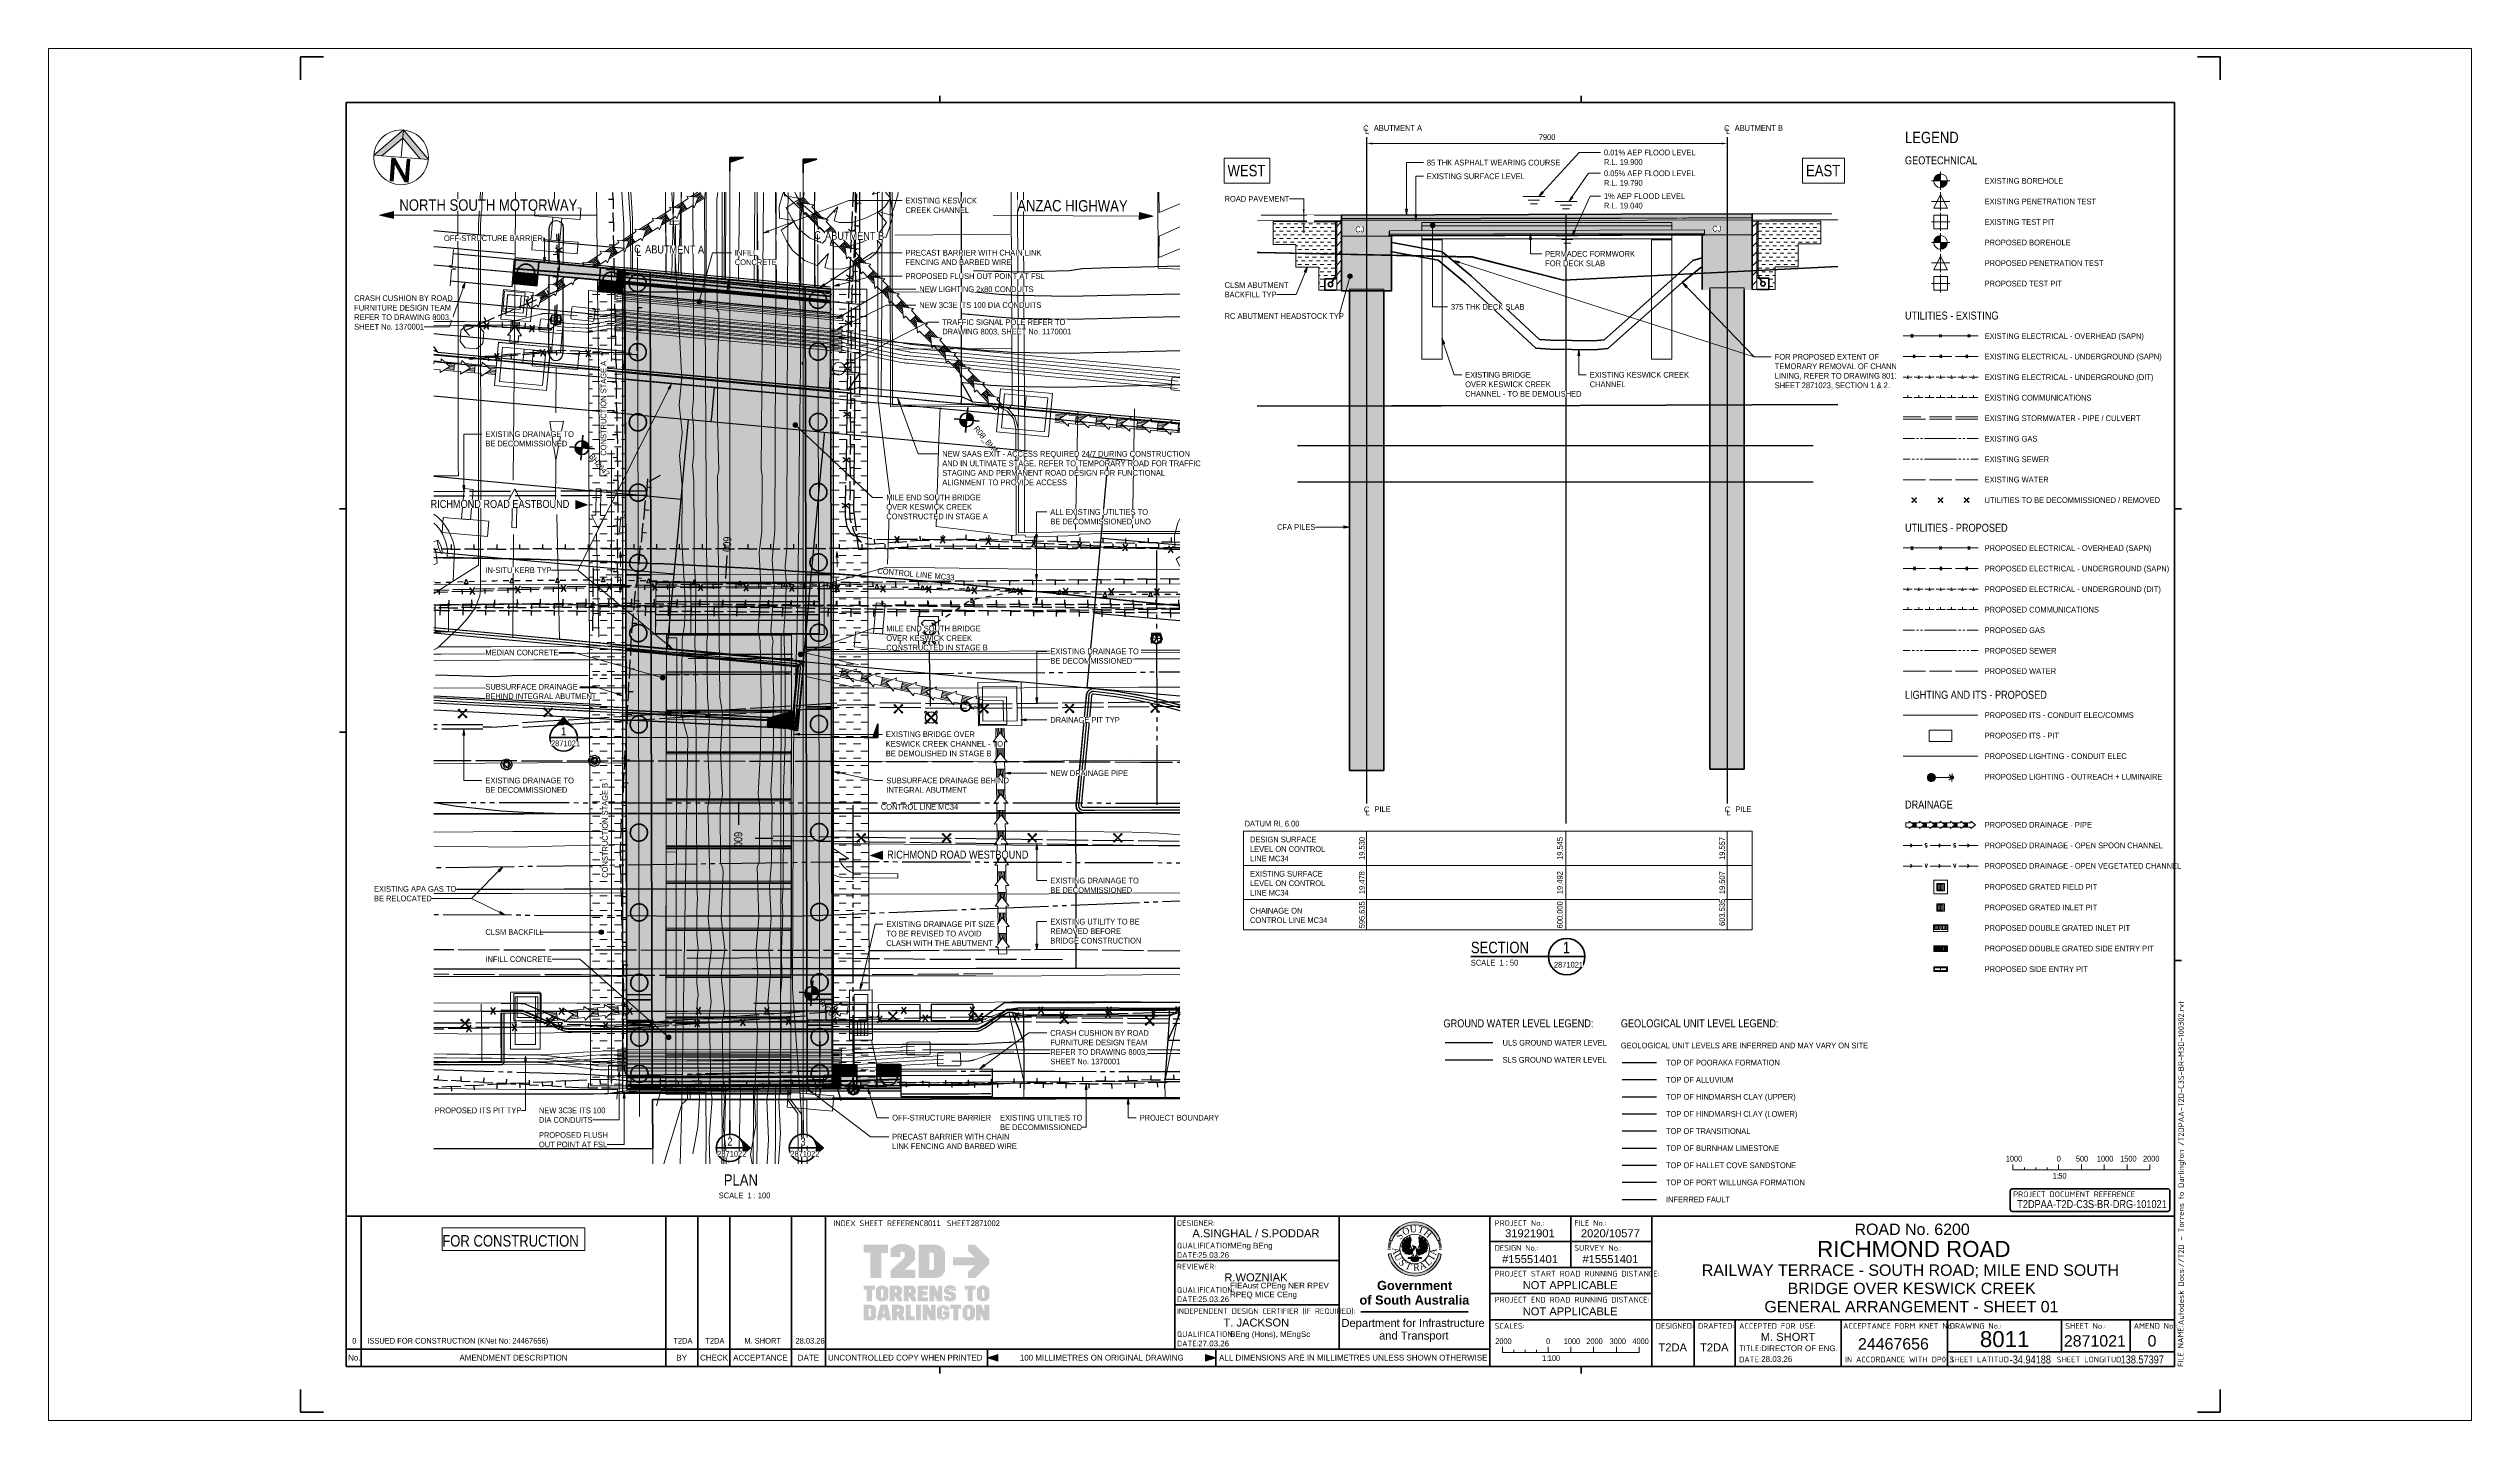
# Paper-space layout 'Layout1' of a CAD drawing. Header units: metres. Extents: x -0.11 to 0.95, y 0 to 0.6.
# The model-space entities are those that its viewports show. They can reach past a viewport. Long polylines and large blocks are cut down to what shows.
import ezdxf

# ---------------------------------------------------------------- set-up
doc = ezdxf.new("R2010")
doc.units = ezdxf.units.M
for name, pattern in [('ControlLine', [0.02, 0.0125, -0.0025, 0.0025, -0.0025]), ('Dash', [0.00635, 0.003175, -0.003175]), ('Dash dot', [0.015875, 0.00635, -0.004763, 0, -0.004763]), ('Dash_2_', [0.00635, 0.003175, -0.003175]), ('Dashed', [0.0075, 0.005, -0.0025]), ('DASHED2', [9.525, 6.35, -3.175]), ('Dashed_2_', [0.0075, 0.005, -0.0025]), ('Dot_Section Line', [0.02, 0, -0.02]), ('IMPORT-BDYS-Boundary _3_', [0.01, 0.009, -0.001]), ('IMPORT-BDYS-ProjBoundary', [0.008, 0.006, -0.002]), ('IMPORT-FURN-Fence _3_', [0.005, 0.004167, -0.0008333]), ('IMPORT-FURN-WBeam _LHS_', [0.004, 0, 0, 0.004, 0]), ('IMPORT-LNMK-LaneLine3 _3_', [0.012, 0.003, -0.009]), ('IMPORT-LNMK-LaneLine3 _3__2_', [0.012, 0.003, -0.009]), ('IMPORT-LNMK-LineCont _3_', [0.004, 0.001, -0.003]), ('IMPORT-LNMK-LineCont _3__2_', [0.004, 0.001, -0.003]), ('IMPORT-LNMK-LinePath', [0.008, 0.001, -0.007]), ('JacobsCenter', [0.015, 0.009, -0.0015, 0.003, -0.0015]), ('JacobsDash', [0.0045, 0.003, -0.0015]), ('JacobsDemolished', [0.0045, 0.003, -0.0015]), ('JacobsGridLine', [0.0145, 0.01, -0.001, 0.0025, -0.001])]:
    doc.linetypes.add(name, pattern=pattern)
doc.layers.get('Defpoints').update_dxf_attribs({"color": 41})
for name, color, linetype, lineweight in [('_Hidden Lines_', 7, 'Dash_2_', 9), ('A-ANNO-NOTE-STAMP', 10, 'Continuous', 18), ('BRIDGE-ABUTMENT-CONC', 7, 'Continuous', 50), ('BRIDGE-G-IMPT', 7, 'Continuous', 13), ('BRIDGE-HDRAIL', 7, 'Continuous', 18), ('D-BDGE', 7, 'Continuous', 13), ('D-BDGE-18-SOLID', 7, 'Continuous', 9), ('D-BDGE-FLOOR', 7, 'Continuous', 50), ('D-BDGE-FLOOR-HID', 7, 'JacobsDash', 18), ('D-BDGE-FLOOR-PAT', 7, 'Continuous', 50), ('D-BDGE-FNDN-LINES-18-HID', 7, 'JacobsDash', 18), ('D-BDGE-FNDN-PILE-CAP', 7, 'Continuous', 50), ('D-BDGE-FNDN-PILE-CONC', 7, 'Continuous', 50), ('D-BDGE-GEN-MOD', 7, 'Continuous', 35), ('D-BDGE-HDRAIL', 7, 'Continuous', 18), ('D-BDGE-LINE', 7, 'Continuous', 9), ('D-ENHA-ANNO-SYMB', 7, 'Continuous', 50), ('D-ENHA-ANNO-TEXT', 7, 'Continuous', 9), ('D-ENHA-GEN-LINE', 7, 'Continuous', 9), ('D-ENHA-GEN-LINE-GRIDS', 7, 'Continuous', 9), ('D-ENHA-TEXT', 7, 'Continuous', 9), ('D-ENHA-TEXT-DIMS', 7, 'Continuous', 9), ('D-ENHA-TITLEBLOCK', 7, 'Continuous', 9), ('G-ANNO-TTLB', 7, 'Continuous', 18), ('Toposolid', 7, 'Continuous', 9)]:
    doc.layers.add(name, color=color, linetype=linetype, lineweight=lineweight)
for name, color, linetype, lineweight, true_color in [('BRIDGE-FNDN-CONC', 7, 'Continuous', 13, 0x8c8cc6), ('BRIDGE-FRAMING-LINE-18-HID', 7, 'Continuous', 13, 0x8c8cc6), ('D-BDGE-Conduits', 1, 'Continuous', 9, 0xff0000), ('D-BDGE-DECK', 7, 'Continuous', 13, 0x8c8cc6), ('D-BDGE-DECK-PAT', 7, 'Continuous', 13, 0x8c8cc6), ('D-BDGE-FNDN', 7, 'Continuous', 13, 0x8c8cc6), ('D-BDGE-FRAMING', 7, 'Continuous', 13, 0x8c8cc6), ('D-BDGE-INT-WALL', 7, 'Continuous', 13, 0x8c8cc6)]:
    doc.layers.add(name, color=color, linetype=linetype, lineweight=lineweight, true_color=true_color)
doc.layers.add('D-BDGE-ANNO-NPLT', color=191, linetype='Continuous', plot=False)
doc.layers.get('D-BDGE-ANNO-NPLT').freeze()
doc.styles.add('Arial', font='arial.ttf', dxfattribs={"height": 0.0025})
doc.styles.add('Arial Narrow', font='ARIALN.TTF', dxfattribs={"height": 0.35})
doc.styles.add('Arial Narrow_1', font='ARIALN.TTF', dxfattribs={"height": 0.0035})
doc.styles.add('Arial Narrow_2', font='ARIALN.TTF', dxfattribs={"height": 0.005})
doc.styles.add('Arial Narrow_3', font='ARIALN.TTF', dxfattribs={"height": 0.25})
doc.styles.add('Arial Narrow_4', font='ARIALN.TTF', dxfattribs={"height": 0.5})
doc.styles.add('Arial Narrow_5', font='ARIALN.TTF', dxfattribs={"height": 0.125})
doc.styles.add('Arial Narrow_6', font='ARIALN.TTF', dxfattribs={"height": 0.0025})
doc.styles.add('Arial Narrow_7', font='ARIALN.TTF', dxfattribs={"width": 0.9, "height": 0.0025})
doc.styles.add('Arial_1', font='arial.ttf', dxfattribs={"height": 0.0035})
doc.styles.add('Arial_2', font='arial.ttf', dxfattribs={"height": 0.005})
doc.styles.add('Arial_3', font='arial.ttf', dxfattribs={"height": 0.007})
doc.styles.add('Arial_B', font='arialbd.ttf', dxfattribs={"height": 0.004})
doc.styles.add('ISOCPEUR', font='isocpeur.ttf', dxfattribs={"height": 0.0025})
doc.styles.add('Times New Roman', font='times.ttf', dxfattribs={"height": 0.008001})
doc.dimstyles.new('Dimension_Standard_O__mm_', dxfattribs={"dimscale": 0.3048, "dimtxt": 0.255858, "dimasz": 0.82021, "dimexe": 0.787402, "dimexo": 0.492126, "dimgap": 0.492126, "dimtad": 1, "dimdec": 0, "dimlfac": 1000, "dimzin": 0, "dimdsep": 46, "dimtxsty": 'Arial Narrow_3', "dimsah": 1, "dimcen": 0.09, "dimaunit": 1, "dimadec": 4, "dimazin": 0, "dimtfac": 1, "dimtdec": 4, "dimtix": 1, "dimtmove": 0, "dimatfit": 3, "dimfxl": 1, "dimtvp": 1, "dimtfill": 1, "dimtolj": 1, "dimtzin": 0, "dimlwd": 18, "dimlwe": 18, "dimarcsym": 2})
doc.dimstyles.new('Dimension_Standard_O__mm__1', dxfattribs={"dimscale": 0.3048, "dimtxt": 0.255858, "dimasz": 0.82021, "dimexe": 0.787402, "dimexo": 0.492126, "dimgap": 0.492126, "dimtad": 1, "dimdec": 0, "dimlfac": 1000, "dimzin": 0, "dimdsep": 46, "dimtxsty": 'Arial Narrow_3', "dimsah": 1, "dimcen": 0.09, "dimaunit": 1, "dimadec": 4, "dimazin": 0, "dimtfac": 1, "dimtdec": 4, "dimtix": 1, "dimtmove": 2, "dimatfit": 3, "dimfxl": 1, "dimtvp": 1, "dimtfill": 1, "dimtolj": 1, "dimtzin": 0, "dimlwd": 18, "dimlwe": 18, "dimarcsym": 2})
doc.dimstyles.new('Dimension_Standard_O__mm__2', dxfattribs={"dimscale": 0.3048, "dimtxt": 0.127929, "dimasz": 0.410105, "dimexe": 0.393701, "dimexo": 0.246063, "dimgap": 0.246063, "dimtad": 1, "dimdec": 0, "dimlfac": 1000, "dimzin": 0, "dimdsep": 46, "dimtxsty": 'Arial Narrow_5', "dimsah": 1, "dimcen": 0.09, "dimaunit": 1, "dimadec": 4, "dimazin": 0, "dimtfac": 1, "dimtdec": 4, "dimtix": 1, "dimtmove": 0, "dimatfit": 3, "dimfxl": 1, "dimtvp": 1, "dimtfill": 1, "dimtolj": 1, "dimtzin": 0, "dimlwd": 18, "dimlwe": 18, "dimarcsym": 2})
pattern_1 = [(0, (51.05926, 18.093), (0.08064, 0.08064), [0.08064, -0.08064])]
pattern_2 = [(45, (51.05926, 18.093), (-0.106066, 0.106066), [])]
pattern_3 = [(45, (51.05926, 18.093), (-0.053033, 0.053033), []), (135, (51.05926, 18.093), (-0.053033, -0.053033), [])]

# ---------------------------------------------------------------- blocks, each defined once
blk = doc.blocks.new('T2DPAA-T2D-PWA-DE-XRF-000001 - Drawing3_dwg-6272381-GENERAL ARRANGEMENT - SHEET 01')
at = {"layer": 'BRIDGE-G-IMPT'}
h = blk.add_hatch(color=256, dxfattribs=at)
edge = h.paths.add_edge_path()
edge.add_line((0.1549, 0.1015), (0.1515, 0.1021))
edge.add_arc((0.1226, 0.1077), 0.0295, 190.997, 349.003, ccw=False)
edge.add_line((0.0937, 0.1021), (0.0903, 0.1015))
edge.add_arc((0.1226, 0.1077), 0.0329, 190.997, 349.003)
edge = h.paths.add_edge_path()
edge.add_arc((0.1226, 0.1077), 0.0329, 20.0475, 159.9525, ccw=False)
edge.add_line((0.1535, 0.119), (0.1503, 0.1178))
edge.add_arc((0.1226, 0.1077), 0.0295, 20.0475, 159.9525)
edge.add_line((0.0949, 0.1178), (0.0917, 0.119))
h = blk.add_hatch(color=256, dxfattribs=at)
edge = h.paths.add_edge_path()
edge.add_arc((0.1226, 0.1077), 0.0329, 161.3902, 162.9856, ccw=False)
edge.add_line((0.0915, 0.1183), (0.0914, 0.1182))
edge.add_line((0.0915, 0.1183), (0.0947, 0.1172))
edge.add_line((0.0947, 0.1171), (0.0947, 0.1172))
edge.add_arc((0.1226, 0.1077), 0.0295, 161.3902, 162.9856)
edge.add_line((0.0944, 0.1163), (0.0911, 0.1174))
h = blk.add_hatch(color=256, dxfattribs=at)
edge = h.paths.add_edge_path()
edge.add_line((0.1206, 0.1074), (0.1207, 0.1074))
edge.add_line((0.1207, 0.1074), (0.1206, 0.1074))
edge = h.paths.add_edge_path()
edge.add_line((0.1166, 0.11), (0.1166, 0.1074))
edge.add_line((0.1166, 0.1074), (0.1183, 0.1065))
edge.add_line((0.1183, 0.1065), (0.119, 0.1076))
edge.add_line((0.119, 0.1076), (0.1204, 0.1079))
edge.add_line((0.1204, 0.1079), (0.1207, 0.1074))
edge.add_line((0.1207, 0.1074), (0.1211, 0.1067))
edge.add_line((0.1211, 0.1067), (0.1187, 0.1008))
edge.add_line((0.1187, 0.1008), (0.1178, 0.1012))
edge.add_line((0.1178, 0.1012), (0.1166, 0.1008))
edge.add_line((0.1166, 0.1008), (0.1161, 0.1012))
edge.add_line((0.1161, 0.1012), (0.1147, 0.101))
edge.add_line((0.1147, 0.101), (0.1143, 0.1017))
edge.add_line((0.1143, 0.1017), (0.1131, 0.1012))
edge.add_line((0.1131, 0.1012), (0.1128, 0.1022))
edge.add_line((0.1128, 0.1022), (0.1119, 0.1019))
edge.add_line((0.1119, 0.1019), (0.1119, 0.1029))
edge.add_line((0.1119, 0.1029), (0.1105, 0.1027))
edge.add_line((0.1105, 0.1027), (0.1107, 0.1043))
edge.add_line((0.1107, 0.1043), (0.1091, 0.1041))
edge.add_line((0.1091, 0.1041), (0.1095, 0.1057))
edge.add_line((0.1095, 0.1057), (0.1077, 0.106))
edge.add_line((0.1077, 0.106), (0.1081, 0.1069))
edge.add_line((0.1081, 0.1069), (0.1072, 0.1074))
edge.add_line((0.1072, 0.1074), (0.1081, 0.1091))
edge.add_line((0.1081, 0.1091), (0.1069, 0.11))
edge.add_line((0.1069, 0.11), (0.1081, 0.1112))
edge.add_line((0.1081, 0.1112), (0.1069, 0.1122))
edge.add_line((0.1069, 0.1122), (0.1085, 0.113))
edge.add_line((0.1085, 0.113), (0.1072, 0.1143))
edge.add_line((0.1072, 0.1143), (0.1095, 0.1145))
edge.add_line((0.1095, 0.1145), (0.1081, 0.116))
edge.add_line((0.1081, 0.116), (0.1105, 0.116))
edge.add_line((0.1105, 0.116), (0.1088, 0.1179))
edge.add_line((0.1088, 0.1179), (0.1119, 0.1163))
edge.add_line((0.1119, 0.1163), (0.1105, 0.1193))
edge.add_line((0.1105, 0.1193), (0.1138, 0.1172))
edge.add_line((0.1138, 0.1172), (0.1121, 0.121))
edge.add_line((0.1121, 0.121), (0.1147, 0.1181))
edge.add_line((0.1147, 0.1181), (0.1143, 0.1224))
edge.add_line((0.1143, 0.1224), (0.1159, 0.1188))
edge.add_line((0.1159, 0.1188), (0.1166, 0.1236))
edge.add_line((0.1166, 0.1236), (0.1171, 0.1207))
edge.add_line((0.1171, 0.1207), (0.1178, 0.1214))
edge.add_line((0.1178, 0.1214), (0.118, 0.1179))
edge.add_line((0.118, 0.1179), (0.1171, 0.1131))
edge.add_line((0.1171, 0.1131), (0.1178, 0.111))
edge.add_line((0.1178, 0.111), (0.1166, 0.11))
for points in [[(0.1105, 0.1193), (0.1088, 0.1179), (0.1119, 0.1163)], [(0.1369, 0.1093), (0.1385, 0.1081), (0.1367, 0.1074), (0.1376, 0.106), (0.1357, 0.106), (0.1367, 0.1043), (0.1348, 0.1043), (0.1348, 0.1031), (0.1336, 0.1034), (0.1331, 0.1022), (0.1322, 0.1024), (0.1317, 0.1015), (0.1305, 0.1017), (0.1301, 0.101), (0.1296, 0.1015), (0.1291, 0.1005), (0.1286, 0.1008), (0.1277, 0.1003), (0.1275, 0.101), (0.1268, 0.1003), (0.1251, 0.1029), (0.1242, 0.1065), (0.1246, 0.1076), (0.1263, 0.1076), (0.127, 0.1067), (0.1284, 0.1072), (0.1291, 0.11), (0.1275, 0.1112), (0.1282, 0.1133), (0.1275, 0.1219), (0.1284, 0.121), (0.1289, 0.1236), (0.1294, 0.1193), (0.1312, 0.1226), (0.1305, 0.1191), (0.1331, 0.1212), (0.1317, 0.1179), (0.1348, 0.1195), (0.1324, 0.116), (0.1364, 0.1179), (0.1341, 0.1155), (0.1371, 0.116), (0.1355, 0.1143), (0.1381, 0.1141), (0.1364, 0.1131), (0.1383, 0.1124), (0.1367, 0.1114), (0.1385, 0.11)], [(0.1312, 0.1226), (0.1331, 0.1212), (0.1305, 0.1191)], [(0.1348, 0.1195), (0.1364, 0.1179), (0.1324, 0.116)], [(0.1069, 0.1122), (0.1069, 0.11), (0.1081, 0.1112)], [(0.1081, 0.116), (0.1072, 0.1143), (0.1095, 0.1145)], [(0.1077, 0.106), (0.1091, 0.1041), (0.1095, 0.1057)], [(0.1105, 0.1027), (0.1119, 0.1019), (0.1119, 0.1029)], [(0.1225, 0.0967), (0.1233, 0.0985), (0.1277, 0.0943), (0.1263, 0.0929), (0.1237, 0.092), (0.1202, 0.0924), (0.1176, 0.0943), (0.1218, 0.0984)], [(0.1291, 0.1005), (0.1301, 0.101), (0.1296, 0.1015)], [(0.1317, 0.1015), (0.1331, 0.1022), (0.1322, 0.1024)], [(0.1383, 0.1124), (0.1381, 0.1141), (0.1364, 0.1131)]]:
    blk.add_hatch(color=256, dxfattribs=at).paths.add_polyline_path(points)
h = blk.add_hatch(color=256, dxfattribs=at)
edge = h.paths.add_edge_path()
edge.add_line((0.154, 0.1174), (0.1508, 0.1163))
edge.add_arc((0.1226, 0.1077), 0.0295, 17.0144, 18.6098)
edge.add_line((0.1505, 0.1172), (0.1505, 0.1171))
edge.add_line((0.1505, 0.1172), (0.1537, 0.1183))
edge.add_line((0.1538, 0.1182), (0.1537, 0.1183))
edge.add_arc((0.1226, 0.1077), 0.0329, 17.0144, 18.6098, ccw=False)
h = blk.add_hatch(color=256, dxfattribs=at)
edge = h.paths.add_edge_path()
edge.add_line((0.0931, 0.1083), (0.0897, 0.1083))
edge.add_arc((0.1226, 0.1077), 0.0329, 177.3415, 178.9368, ccw=False)
edge.add_line((0.0897, 0.1094), (0.0897, 0.1093))
edge.add_line((0.0897, 0.1094), (0.0932, 0.1092))
edge.add_line((0.0932, 0.1091), (0.0932, 0.1092))
edge.add_arc((0.1226, 0.1077), 0.0295, 177.3415, 178.9368)
h = blk.add_hatch(color=256, dxfattribs=at)
edge = h.paths.add_edge_path()
edge.add_line((0.0931, 0.1069), (0.0897, 0.1068))
edge.add_arc((0.1226, 0.1077), 0.0329, 180, 181.5953, ccw=False)
edge.add_line((0.0897, 0.1078), (0.0897, 0.1077))
edge.add_line((0.0897, 0.1078), (0.0931, 0.1078))
edge.add_line((0.0931, 0.1077), (0.0931, 0.1078))
edge.add_arc((0.1226, 0.1077), 0.0295, 180, 181.5953)
h = blk.add_hatch(color=256, dxfattribs=at)
edge = h.paths.add_edge_path()
edge.add_arc((0.1226, 0.1077), 0.0329, 174.6829, 176.2783, ccw=False)
edge.add_line((0.0899, 0.1109), (0.0898, 0.1108))
edge.add_line((0.0899, 0.1109), (0.0933, 0.1106))
edge.add_line((0.0933, 0.1105), (0.0933, 0.1106))
edge.add_arc((0.1226, 0.1077), 0.0295, 174.6829, 176.2783)
edge.add_line((0.0932, 0.1096), (0.0898, 0.1099))
h = blk.add_hatch(color=256, dxfattribs=at)
edge = h.paths.add_edge_path()
edge.add_arc((0.1226, 0.1077), 0.0329, 172.0244, 173.6197, ccw=False)
edge.add_line((0.09, 0.1124), (0.09, 0.1123))
edge.add_line((0.09, 0.1124), (0.0934, 0.1119))
edge.add_line((0.0934, 0.1118), (0.0934, 0.1119))
edge.add_arc((0.1226, 0.1077), 0.0295, 172.0244, 173.6197)
edge.add_line((0.0933, 0.111), (0.0899, 0.1114))
h = blk.add_hatch(color=256, dxfattribs=at)
edge = h.paths.add_edge_path()
edge.add_arc((0.1226, 0.1077), 0.0329, 169.3658, 170.9612, ccw=False)
edge.add_line((0.0903, 0.1139), (0.0903, 0.1138))
edge.add_line((0.0903, 0.1139), (0.0937, 0.1133))
edge.add_line((0.0936, 0.1132), (0.0937, 0.1133))
edge.add_arc((0.1226, 0.1077), 0.0295, 169.3658, 170.9612)
edge.add_line((0.0935, 0.1124), (0.0901, 0.1129))
h = blk.add_hatch(color=256, dxfattribs=at)
edge = h.paths.add_edge_path()
edge.add_arc((0.1226, 0.1077), 0.0329, 166.7073, 168.3026, ccw=False)
edge.add_line((0.0906, 0.1154), (0.0906, 0.1153))
edge.add_line((0.0906, 0.1154), (0.0939, 0.1146))
edge.add_line((0.0939, 0.1145), (0.0939, 0.1146))
edge.add_arc((0.1226, 0.1077), 0.0295, 166.7073, 168.3026)
edge.add_line((0.0937, 0.1137), (0.0904, 0.1144))
h = blk.add_hatch(color=256, dxfattribs=at)
edge = h.paths.add_edge_path()
edge.add_line((0.0941, 0.115), (0.0907, 0.1159))
edge.add_arc((0.1226, 0.1077), 0.0329, 164.0488, 165.6441, ccw=False)
edge.add_line((0.091, 0.1169), (0.091, 0.1168))
edge.add_line((0.091, 0.1169), (0.0943, 0.1159))
edge.add_line((0.0943, 0.1158), (0.0943, 0.1159))
edge.add_arc((0.1226, 0.1077), 0.0295, 164.0488, 165.6441)
h = blk.add_hatch(color=256, dxfattribs=at)
edge = h.paths.add_edge_path()
edge.add_line((0.1232, 0.1095), (0.1225, 0.1076))
edge.add_line((0.1225, 0.1076), (0.1207, 0.1074))
edge.add_line((0.1207, 0.1074), (0.1207, 0.1074))
edge.add_line((0.1207, 0.1074), (0.1216, 0.1086))
edge.add_line((0.1216, 0.1086), (0.1197, 0.1119))
edge.add_line((0.1197, 0.1119), (0.1232, 0.1107))
edge.add_line((0.1232, 0.1107), (0.1239, 0.1098))
edge.add_line((0.1239, 0.1098), (0.1232, 0.1095))
h = blk.add_hatch(color=256, dxfattribs=at)
edge = h.paths.add_edge_path()
edge.add_arc((0.1226, 0.1077), 0.0295, 14.3559, 15.9512)
edge.add_line((0.1509, 0.1159), (0.1509, 0.1158))
edge.add_line((0.1509, 0.1159), (0.1542, 0.1169))
edge.add_line((0.1542, 0.1168), (0.1542, 0.1169))
edge.add_arc((0.1226, 0.1077), 0.0329, 14.3559, 15.9512, ccw=False)
edge.add_line((0.1545, 0.1159), (0.1511, 0.115))
h = blk.add_hatch(color=256, dxfattribs=at)
edge = h.paths.add_edge_path()
edge.add_line((0.1548, 0.1144), (0.1514, 0.1137))
edge.add_arc((0.1226, 0.1077), 0.0295, 11.6974, 13.2927)
edge.add_line((0.1512, 0.1146), (0.1513, 0.1145))
edge.add_line((0.1512, 0.1146), (0.1546, 0.1154))
edge.add_line((0.1546, 0.1153), (0.1546, 0.1154))
edge.add_arc((0.1226, 0.1077), 0.0329, 11.6974, 13.2927, ccw=False)
h = blk.add_hatch(color=256, dxfattribs=at)
edge = h.paths.add_edge_path()
edge.add_arc((0.1226, 0.1077), 0.0295, 9.0388, 10.6342)
edge.add_line((0.1515, 0.1133), (0.1515, 0.1132))
edge.add_line((0.1515, 0.1133), (0.1549, 0.1139))
edge.add_line((0.1549, 0.1138), (0.1549, 0.1139))
edge.add_arc((0.1226, 0.1077), 0.0329, 9.0388, 10.6342, ccw=False)
edge.add_line((0.1551, 0.1129), (0.1517, 0.1124))
h = blk.add_hatch(color=256, dxfattribs=at)
edge = h.paths.add_edge_path()
edge.add_arc((0.1226, 0.1077), 0.0295, 6.3803, 7.9756)
edge.add_line((0.1518, 0.1119), (0.1518, 0.1118))
edge.add_line((0.1518, 0.1119), (0.1552, 0.1124))
edge.add_line((0.1552, 0.1123), (0.1552, 0.1124))
edge.add_arc((0.1226, 0.1077), 0.0329, 6.3803, 7.9756, ccw=False)
edge.add_line((0.1553, 0.1114), (0.1519, 0.111))
h = blk.add_hatch(color=256, dxfattribs=at)
edge = h.paths.add_edge_path()
edge.add_line((0.1554, 0.1099), (0.152, 0.1096))
edge.add_arc((0.1226, 0.1077), 0.0295, 3.7217, 5.3171)
edge.add_line((0.1519, 0.1106), (0.1519, 0.1105))
edge.add_line((0.1519, 0.1106), (0.1553, 0.1109))
edge.add_line((0.1553, 0.1108), (0.1553, 0.1109))
edge.add_arc((0.1226, 0.1077), 0.0329, 3.7217, 5.3171, ccw=False)
h = blk.add_hatch(color=256, dxfattribs=at)
edge = h.paths.add_edge_path()
edge.add_line((0.1555, 0.1083), (0.1521, 0.1083))
edge.add_arc((0.1226, 0.1077), 0.0295, 1.0632, 2.6585)
edge.add_line((0.152, 0.1092), (0.152, 0.1091))
edge.add_line((0.152, 0.1092), (0.1554, 0.1094))
edge.add_line((0.1555, 0.1093), (0.1554, 0.1094))
edge.add_arc((0.1226, 0.1077), 0.0329, 1.0632, 2.6585, ccw=False)
h = blk.add_hatch(color=256, dxfattribs=at)
edge = h.paths.add_edge_path()
edge.add_line((0.1555, 0.1068), (0.152, 0.1069))
edge.add_arc((0.1226, 0.1077), 0.0295, 358.4047, 360)
edge.add_line((0.1521, 0.1078), (0.1521, 0.1077))
edge.add_line((0.1521, 0.1078), (0.1555, 0.1078))
edge.add_line((0.1555, 0.1077), (0.1555, 0.1078))
edge.add_arc((0.1226, 0.1077), 0.0329, 358.4047, 360, ccw=False)
for p, q in [((0.0917, 0.119), (0.0949, 0.1178)), ((0.1105, 0.1193), (0.1088, 0.1179)), ((0.1119, 0.1163), (0.1105, 0.1193)), ((0.1305, 0.1191), (0.1312, 0.1226)), ((0.1331, 0.1212), (0.1305, 0.1191)), ((0.1312, 0.1226), (0.1331, 0.1212)), ((0.1324, 0.116), (0.1348, 0.1195)), ((0.1348, 0.1195), (0.1364, 0.1179)), ((0.1503, 0.1178), (0.1535, 0.119)), ((0.0903, 0.1015), (0.0937, 0.1021)), ((0.1069, 0.1122), (0.1069, 0.11)), ((0.1081, 0.1112), (0.1069, 0.1122)), ((0.1069, 0.11), (0.1081, 0.1112)), ((0.1081, 0.116), (0.1072, 0.1143)), ((0.1072, 0.1143), (0.1095, 0.1145)), ((0.1077, 0.106), (0.1091, 0.1041)), ((0.1095, 0.1057), (0.1077, 0.106)), ((0.1095, 0.1145), (0.1081, 0.116)), ((0.1088, 0.1179), (0.1119, 0.1163)), ((0.1091, 0.1041), (0.1095, 0.1057)), ((0.1119, 0.1029), (0.1105, 0.1027)), ((0.1105, 0.1027), (0.1119, 0.1019)), ((0.1119, 0.1019), (0.1119, 0.1029)), ((0.115, 0.0967), (0.1197, 0.0967)), ((0.1211, 0.1003), (0.1173, 0.0974)), ((0.1244, 0.1003), (0.1272, 0.0974)), ((0.1256, 0.0967), (0.1308, 0.0967)), ((0.1296, 0.1015), (0.1291, 0.1005)), ((0.1291, 0.1005), (0.1301, 0.101)), ((0.1301, 0.101), (0.1296, 0.1015)), ((0.1322, 0.1024), (0.1317, 0.1015)), ((0.1317, 0.1015), (0.1331, 0.1022)), ((0.1331, 0.1022), (0.1322, 0.1024)), ((0.1364, 0.1179), (0.1324, 0.116)), ((0.1381, 0.1141), (0.1364, 0.1131)), ((0.1364, 0.1131), (0.1383, 0.1124)), ((0.1383, 0.1124), (0.1381, 0.1141)), ((0.1515, 0.1021), (0.1549, 0.1015))]:
    blk.add_line(p, q, dxfattribs=at)
at = {"layer": 'BRIDGE-G-IMPT', "flags": 128}
for points in [[(0.1085, 0.113), (0.1072, 0.1143), (0.1095, 0.1145), (0.1081, 0.116), (0.1105, 0.116), (0.1088, 0.1179), (0.1119, 0.1163), (0.1105, 0.1193), (0.1138, 0.1172), (0.1121, 0.121), (0.1147, 0.1181), (0.1143, 0.1224), (0.1159, 0.1188), (0.1166, 0.1236), (0.1171, 0.1207), (0.1178, 0.1214), (0.118, 0.1179), (0.1171, 0.1131), (0.119, 0.1076), (0.1204, 0.1079), (0.1211, 0.1067), (0.1187, 0.1008), (0.1178, 0.1012), (0.1166, 0.1008), (0.1161, 0.1012), (0.1147, 0.101), (0.1143, 0.1017), (0.1131, 0.1012), (0.1128, 0.1022), (0.1119, 0.1019), (0.1119, 0.1029), (0.1105, 0.1027), (0.1107, 0.1043), (0.1091, 0.1041), (0.1095, 0.1057), (0.1077, 0.106), (0.1081, 0.1069), (0.1072, 0.1074), (0.1081, 0.1091), (0.1069, 0.11), (0.1081, 0.1112), (0.1069, 0.1122), (0.1087, 0.1131)], [(0.1199, 0.1031), (0.1225, 0.0967), (0.1251, 0.1029), (0.1242, 0.1065), (0.1246, 0.1076), (0.1263, 0.1076), (0.1282, 0.1133), (0.1275, 0.1219), (0.1284, 0.121), (0.1289, 0.1236), (0.1294, 0.1193), (0.1312, 0.1226), (0.1305, 0.1191), (0.1331, 0.1212), (0.1317, 0.1179), (0.1348, 0.1195), (0.1324, 0.116), (0.1364, 0.1179), (0.1341, 0.1155), (0.1371, 0.116), (0.1355, 0.1143), (0.1381, 0.1141), (0.1364, 0.1131), (0.1383, 0.1124), (0.1367, 0.1114), (0.1385, 0.11), (0.1369, 0.1093), (0.1385, 0.1081), (0.1367, 0.1074), (0.1376, 0.106), (0.1357, 0.106), (0.1367, 0.1043), (0.1348, 0.1043), (0.1348, 0.1031), (0.1336, 0.1034), (0.1331, 0.1022), (0.1322, 0.1024), (0.1317, 0.1015), (0.1305, 0.1017), (0.1301, 0.101), (0.1296, 0.1015), (0.1291, 0.1005), (0.1286, 0.1008), (0.1277, 0.1003), (0.1275, 0.101), (0.1268, 0.1003), (0.1251, 0.1029)], [(0.1206, 0.0974), (0.1145, 0.0974), (0.1145, 0.0962), (0.1194, 0.0962)], [(0.119, 0.1076), (0.1183, 0.1065), (0.1166, 0.1074), (0.1166, 0.11), (0.1178, 0.111)], [(0.1218, 0.0984), (0.1176, 0.0943), (0.1202, 0.0924), (0.1237, 0.092), (0.1263, 0.0929), (0.1277, 0.0943), (0.1233, 0.0985)], [(0.1239, 0.1098), (0.1244, 0.1091), (0.1246, 0.1076)], [(0.1246, 0.0974), (0.1308, 0.0974), (0.1308, 0.0962), (0.126, 0.0962)], [(0.1263, 0.1076), (0.127, 0.1067), (0.1284, 0.1072), (0.1291, 0.11), (0.1275, 0.1112)]]:
    blk.add_lwpolyline(points, dxfattribs=at)
blk.add_lwpolyline([(0.1206, 0.1074), (0.1216, 0.1086), (0.1197, 0.1119), (0.1232, 0.1107), (0.1239, 0.1098), (0.1232, 0.1095), (0.1225, 0.1076)], close=True, dxfattribs=at)
at = {"layer": 'BRIDGE-G-IMPT'}
blk.add_circle((0.1226, 0.1077), 0.018, dxfattribs=at)
for radius, start, end in [(0.0329, 20.0475, 159.9525), (0.0295, 20.0475, 159.9525), (0.0329, 190.997, 349.003), (0.0295, 190.997, 349.003)]:
    blk.add_arc((0.1226, 0.1077), radius, start, end, dxfattribs=at)
at = {"layer": 'BRIDGE-G-IMPT', "lineweight": 9, "char_height": 0.008, "attachment_point": 2, "line_spacing_factor": 1.029793, "style": 'Times New Roman'}
for s, insert, width, rotation in [('S', (0.1012, 0.1263), 0.008041, 49.0663), ('O', (0.1099, 0.133), 0.010353, 26.6943), ('U', (0.1205, 0.136), 0.010353, 4.3222), ('T', (0.1314, 0.1347), 0.008744, 341.9502), ('H', (0.141, 0.1293), 0.010353, 319.5782), ('A', (0.104, 0.106), 0.010353, 279.6978), ('U', (0.1058, 0.0996), 0.010353, 300.15), ('S', (0.1107, 0.0935), 0.008041, 310.3575), ('T', (0.1164, 0.0903), 0.008744, 336.9699), ('R', (0.1244, 0.0893), 0.009549, 3.701), ('A', (0.1307, 0.0909), 0.010353, 21.3382), ('L', (0.1363, 0.0949), 0.008744, 42.375), ('I', (0.1395, 0.0995), 0.004825, 60.5783), ('A', (0.141, 0.1048), 0.010353, 83.64)]:
    blk.add_mtext(s, dxfattribs=dict(at, insert=insert, width=width, rotation=rotation))
blk = doc.blocks.new('T2DPAA-T2D-PWA-DE-XRF-000001 - Standard-6272828-GENERAL ARRANGEMENT - SHEET 01')
at = {"layer": 'BRIDGE-G-IMPT', "lineweight": 9}
for points in [[(0.3055, 0.0254), (0.3055, 0.0239), (0.3055, 0.0224), (0.301, 0.0239)], [(0.3965, 0.0254), (0.401, 0.0239), (0.3965, 0.0224), (0.3965, 0.0239)]]:
    blk.add_hatch(color=256, dxfattribs=at).paths.add_polyline_path(points)
at = {"layer": 'D-ENHA-TITLEBLOCK', "true_color": 0x1d4a5c}
h = blk.add_hatch(color=139, dxfattribs=at)
edge = h.paths.add_edge_path()
edge.add_line((0.2623, 0.0443), (0.2623, 0.0452))
edge.add_arc((0.2616, 0.044), 0.00145, 58.8241, 99.793)
edge.add_line((0.2613, 0.0454), (0.2613, 0.0441))
edge.add_arc((0.2616, 0.0455), 0.00141, 259.7202, 301.6629)
edge = h.paths.add_edge_path()
edge.add_arc((0.2625, 0.0448), 0.00224, 301.808, 330.1086, ccw=False)
edge.add_line((0.2637, 0.0429), (0.2645, 0.0415))
edge.add_line((0.2645, 0.0415), (0.2645, 0.0403))
edge.add_line((0.2645, 0.0403), (0.2627, 0.0403))
edge.add_line((0.2627, 0.0403), (0.2613, 0.0425))
edge.add_line((0.2613, 0.0425), (0.2613, 0.0403))
edge.add_line((0.2613, 0.0403), (0.2591, 0.0403))
edge.add_line((0.2591, 0.0403), (0.2591, 0.0471))
edge.add_line((0.2591, 0.0471), (0.2624, 0.0471))
edge.add_arc((0.2623, 0.0446), 0.00248, 32.8357, 87.7033, ccw=False)
edge.add_line((0.2644, 0.046), (0.2644, 0.0437))
edge = h.paths.add_edge_path()
edge.add_line((0.2674, 0.0527), (0.2674, 0.0537))
edge.add_arc((0.2667, 0.0524), 0.00145, 58.8241, 99.793)
edge.add_line((0.2665, 0.0539), (0.2665, 0.0526))
edge.add_arc((0.2667, 0.0539), 0.00141, 259.7202, 301.6629)
edge = h.paths.add_edge_path()
edge.add_arc((0.2676, 0.0532), 0.00224, 301.808, 330.1086, ccw=False)
edge.add_line((0.2688, 0.0513), (0.2696, 0.0499))
edge.add_line((0.2696, 0.0499), (0.2696, 0.0487))
edge.add_line((0.2696, 0.0487), (0.2678, 0.0487))
edge.add_line((0.2678, 0.0487), (0.2664, 0.051))
edge.add_line((0.2664, 0.051), (0.2664, 0.0487))
edge.add_line((0.2664, 0.0487), (0.2642, 0.0487))
edge.add_line((0.2642, 0.0487), (0.2642, 0.0555))
edge.add_line((0.2642, 0.0555), (0.2676, 0.0555))
edge.add_arc((0.2675, 0.0531), 0.00248, 32.8357, 87.7033, ccw=False)
edge.add_line((0.2695, 0.0544), (0.2695, 0.0521))
edge = h.paths.add_edge_path()
edge.add_line((0.2499, 0.0422), (0.2499, 0.0452))
edge.add_arc((0.2491, 0.0441), 0.00138, 56.3448, 98.7814)
edge.add_line((0.2489, 0.0454), (0.2489, 0.0419))
edge.add_arc((0.2491, 0.0433), 0.00138, 261.2186, 303.6552)
edge = h.paths.add_edge_path()
edge.add_line((0.2613, 0.0527), (0.2613, 0.0537))
edge.add_arc((0.2606, 0.0524), 0.00145, 58.8241, 99.793)
edge.add_line((0.2603, 0.0539), (0.2603, 0.0526))
edge.add_arc((0.2606, 0.0539), 0.00141, 259.7202, 301.6629)
edge = h.paths.add_edge_path()
edge.add_line((0.2502, 0.0403), (0.2467, 0.0403))
edge.add_line((0.2467, 0.0403), (0.2467, 0.0471))
edge.add_line((0.2467, 0.0471), (0.2501, 0.0471))
edge.add_arc((0.25, 0.0447), 0.00241, 26.2483, 85.5583, ccw=False)
edge.add_line((0.2521, 0.0457), (0.2521, 0.0416))
edge.add_arc((0.2502, 0.0424), 0.00209, 270, 338.4707, ccw=False)
h.paths.add_polyline_path([(0.2555, 0.0451), (0.255, 0.0432), (0.2559, 0.0432)])
h.paths.add_polyline_path([(0.2585, 0.0415), (0.2585, 0.0403), (0.2564, 0.0403), (0.2562, 0.0415), (0.2547, 0.0415), (0.2544, 0.0403), (0.2526, 0.0403), (0.2526, 0.0415), (0.254, 0.0471), (0.2571, 0.0471)])
h.paths.add_polyline_path([(0.2673, 0.042), (0.269, 0.042), (0.269, 0.0403), (0.2651, 0.0403), (0.2651, 0.0471), (0.2673, 0.0471)])
h.paths.add_polyline_path([(0.2718, 0.0403), (0.2696, 0.0403), (0.2696, 0.0471), (0.2718, 0.0471)])
h.paths.add_polyline_path([(0.2762, 0.0441), (0.2762, 0.0471), (0.2782, 0.0471), (0.2782, 0.0403), (0.2759, 0.0403), (0.2746, 0.0432), (0.2746, 0.0403), (0.2725, 0.0403), (0.2725, 0.0471), (0.2748, 0.0471)])
edge = h.paths.add_edge_path()
edge.add_arc((0.2817, 0.0424), 0.000774, 214.5178, 325.4822)
edge.add_line((0.2823, 0.0419), (0.2823, 0.0427))
edge.add_line((0.2823, 0.0427), (0.2815, 0.0427))
edge.add_line((0.2815, 0.0427), (0.2815, 0.0443))
edge.add_line((0.2815, 0.0443), (0.2842, 0.0443))
edge.add_line((0.2842, 0.0443), (0.2842, 0.0415))
edge.add_arc((0.2819, 0.0428), 0.00262, 274.1131, 330.4929, ccw=False)
edge.add_arc((0.2815, 0.0434), 0.00327, 260.2337, 279.7663, ccw=False)
edge.add_arc((0.2812, 0.0429), 0.00275, 208.3817, 264.7517, ccw=False)
edge.add_line((0.2788, 0.0416), (0.2788, 0.0458))
edge.add_arc((0.2812, 0.0445), 0.00268, 94.8448, 152.8409, ccw=False)
edge.add_arc((0.2815, 0.0424), 0.00482, 83.0812, 96.9188, ccw=False)
edge.add_arc((0.2818, 0.0444), 0.00278, 31.3102, 83.6241, ccw=False)
edge.add_line((0.2842, 0.0459), (0.2842, 0.0447))
edge.add_line((0.2842, 0.0447), (0.282, 0.0447))
edge.add_line((0.282, 0.0447), (0.282, 0.0455))
edge.add_arc((0.2815, 0.0451), 0.000641, 40.732, 139.268)
edge.add_line((0.281, 0.0455), (0.281, 0.0419))
h.paths.add_polyline_path([(0.2882, 0.0403), (0.2859, 0.0403), (0.2859, 0.0454), (0.2846, 0.0454), (0.2846, 0.0471), (0.2895, 0.0471), (0.2895, 0.0454), (0.2882, 0.0454)])
edge = h.paths.add_edge_path()
edge.add_arc((0.2927, 0.0429), 0.00104, 239.6549, 300.3451)
edge.add_line((0.2932, 0.042), (0.2932, 0.0454))
edge.add_arc((0.2927, 0.0445), 0.00103, 59.5446, 120.4554)
edge.add_line((0.2921, 0.0454), (0.2921, 0.042))
edge = h.paths.add_edge_path()
edge.add_arc((0.2927, 0.0434), 0.00323, 212.7347, 327.2653, ccw=False)
edge.add_line((0.29, 0.0417), (0.29, 0.0458))
edge.add_arc((0.2927, 0.044), 0.00323, 32.6408, 147.3592, ccw=False)
edge.add_line((0.2954, 0.0458), (0.2954, 0.0417))
h.paths.add_polyline_path([(0.3017, 0.0403), (0.2993, 0.0403), (0.298, 0.0432), (0.298, 0.0403), (0.2959, 0.0403), (0.2959, 0.0471), (0.2982, 0.0471), (0.2996, 0.0441), (0.2996, 0.0471), (0.3017, 0.0471)])
edge = h.paths.add_edge_path()
edge.add_arc((0.299, 0.0513), 0.00104, 239.6549, 300.3451)
edge.add_line((0.2995, 0.0504), (0.2995, 0.0538))
edge.add_arc((0.299, 0.0529), 0.00103, 59.5446, 120.4554)
edge.add_line((0.2985, 0.0538), (0.2985, 0.0504))
edge = h.paths.add_edge_path()
edge.add_arc((0.299, 0.0518), 0.00323, 212.7347, 327.2653, ccw=False)
edge.add_line((0.2963, 0.0501), (0.2963, 0.0542))
edge.add_arc((0.299, 0.0524), 0.00323, 32.6408, 147.3592, ccw=False)
edge.add_line((0.3017, 0.0542), (0.3017, 0.0501))
h.paths.add_polyline_path([(0.2945, 0.0487), (0.2923, 0.0487), (0.2923, 0.0538), (0.2909, 0.0538), (0.2909, 0.0555), (0.2958, 0.0555), (0.2958, 0.0538), (0.2945, 0.0538)])
edge = h.paths.add_edge_path()
edge.add_line((0.2872, 0.0518), (0.2872, 0.0499))
edge.add_arc((0.2849, 0.0513), 0.0027, 273.7285, 329.3952, ccw=False)
edge.add_line((0.285, 0.0486), (0.2841, 0.0486))
edge.add_arc((0.2842, 0.0512), 0.00266, 210.1626, 267.7624, ccw=False)
edge.add_line((0.2819, 0.0499), (0.2819, 0.051))
edge.add_line((0.2819, 0.051), (0.2841, 0.051))
edge.add_arc((0.2845, 0.0508), 0.000522, 155.2714, 300.4507)
edge.add_arc((0.2846, 0.0508), 0.000487, 289.6558, 416.8121)
edge.add_line((0.2849, 0.0512), (0.2834, 0.0515))
edge.add_arc((0.2841, 0.054), 0.00253, 213.4271, 255.8381, ccw=False)
edge.add_line((0.2819, 0.0526), (0.2819, 0.0544))
edge.add_arc((0.2846, 0.0525), 0.00325, 35.8397, 144.1603, ccw=False)
edge.add_line((0.2872, 0.0544), (0.2872, 0.0533))
edge.add_line((0.2872, 0.0533), (0.2851, 0.0533))
edge.add_arc((0.2846, 0.0535), 0.000494, 335.3316, 479.9481)
edge.add_arc((0.2845, 0.0535), 0.000428, 103.9979, 246.4243)
edge.add_line((0.2843, 0.0531), (0.2853, 0.0529))
edge.add_arc((0.2849, 0.0501), 0.00281, 35.1328, 82.3403, ccw=False)
h.paths.add_polyline_path([(0.2792, 0.0526), (0.2792, 0.0555), (0.2812, 0.0555), (0.2812, 0.0487), (0.2789, 0.0487), (0.2776, 0.0517), (0.2776, 0.0487), (0.2755, 0.0487), (0.2755, 0.0555), (0.2778, 0.0555)])
h.paths.add_polyline_path([(0.2725, 0.053), (0.2746, 0.053), (0.2746, 0.0513), (0.2725, 0.0513), (0.2725, 0.0504), (0.2748, 0.0504), (0.2748, 0.0487), (0.2703, 0.0487), (0.2703, 0.0555), (0.2748, 0.0555), (0.2748, 0.0538), (0.2725, 0.0538)])
edge = h.paths.add_edge_path()
edge.add_arc((0.2615, 0.0532), 0.00224, 301.808, 330.1086, ccw=False)
edge.add_line((0.2627, 0.0513), (0.2635, 0.0499))
edge.add_line((0.2635, 0.0499), (0.2635, 0.0487))
edge.add_line((0.2635, 0.0487), (0.2617, 0.0487))
edge.add_line((0.2617, 0.0487), (0.2603, 0.051))
edge.add_line((0.2603, 0.051), (0.2603, 0.0487))
edge.add_line((0.2603, 0.0487), (0.2581, 0.0487))
edge.add_line((0.2581, 0.0487), (0.2581, 0.0555))
edge.add_line((0.2581, 0.0555), (0.2614, 0.0555))
edge.add_arc((0.2613, 0.0531), 0.00248, 32.8357, 87.7033, ccw=False)
edge.add_line((0.2634, 0.0544), (0.2634, 0.0521))
edge = h.paths.add_edge_path()
edge.add_line((0.2543, 0.0538), (0.2543, 0.0504))
edge.add_arc((0.2548, 0.0513), 0.00104, 239.6549, 300.3451)
edge.add_line((0.2553, 0.0504), (0.2553, 0.0538))
edge.add_arc((0.2548, 0.0529), 0.00103, 59.5446, 120.4554)
edge = h.paths.add_edge_path()
edge.add_line((0.2521, 0.0501), (0.2521, 0.0542))
edge.add_arc((0.2548, 0.0524), 0.00323, 32.6408, 147.3592, ccw=False)
edge.add_line((0.2575, 0.0542), (0.2575, 0.0501))
edge.add_arc((0.2548, 0.0518), 0.00323, 212.7347, 327.2653, ccw=False)
h.paths.add_polyline_path([(0.2503, 0.0487), (0.248, 0.0487), (0.248, 0.0538), (0.2467, 0.0538), (0.2467, 0.0555), (0.2516, 0.0555), (0.2516, 0.0538), (0.2503, 0.0538)])
h.paths.add_polyline_path([(0.3017, 0.0672), (0.3017, 0.0651), (0.2955, 0.0588), (0.2924, 0.0588), (0.2924, 0.0616), (0.2955, 0.0644), (0.2858, 0.0644), (0.2858, 0.0679), (0.2955, 0.0679), (0.2924, 0.0707), (0.2924, 0.0734), (0.2955, 0.0734)])
edge = h.paths.add_edge_path()
edge.add_line((0.2768, 0.0699), (0.2754, 0.0699))
edge.add_line((0.2754, 0.0699), (0.2754, 0.0624))
edge.add_line((0.2754, 0.0624), (0.2768, 0.0624))
edge.add_arc((0.2767, 0.0633), 0.000915, 277.9427, 335.4563)
edge.add_line((0.2775, 0.0629), (0.2775, 0.0694))
edge.add_arc((0.2767, 0.0689), 0.000957, 31.2517, 83.8556)
edge = h.paths.add_edge_path()
edge.add_line((0.2781, 0.0589), (0.2707, 0.0589))
edge.add_line((0.2707, 0.0589), (0.2707, 0.0734))
edge.add_line((0.2707, 0.0734), (0.2781, 0.0734))
edge.add_arc((0.2777, 0.0683), 0.00519, 26.2483, 85.5583, ccw=False)
edge.add_line((0.2823, 0.0705), (0.2823, 0.0617))
edge.add_arc((0.2781, 0.0634), 0.00451, 270, 338.4707, ccw=False)
edge = h.paths.add_edge_path()
edge.add_line((0.2627, 0.0699), (0.2627, 0.0681))
edge.add_line((0.2627, 0.0681), (0.2585, 0.0681))
edge.add_line((0.2585, 0.0681), (0.2585, 0.0716))
edge.add_arc((0.2636, 0.0668), 0.00703, 37.1177, 136.9917, ccw=False)
edge.add_line((0.2692, 0.071), (0.2692, 0.0671))
edge.add_arc((0.2674, 0.0677), 0.00193, 316.9738, 340.8309, ccw=False)
edge.add_line((0.2688, 0.0664), (0.268, 0.0656))
edge.add_line((0.268, 0.0656), (0.2646, 0.0625))
edge.add_line((0.2646, 0.0625), (0.2693, 0.0625))
edge.add_line((0.2693, 0.0625), (0.2693, 0.0588))
edge.add_line((0.2693, 0.0588), (0.2585, 0.0588))
edge.add_line((0.2585, 0.0588), (0.2585, 0.0622))
edge.add_line((0.2585, 0.0622), (0.2638, 0.067))
edge.add_line((0.2638, 0.067), (0.2647, 0.068))
edge.add_line((0.2647, 0.068), (0.2647, 0.0699))
edge.add_arc((0.2637, 0.0691), 0.00131, 40.7337, 139.2663)
h.paths.add_polyline_path([(0.2467, 0.0734), (0.2573, 0.0734), (0.2573, 0.0698), (0.2544, 0.0698), (0.2544, 0.0589), (0.2496, 0.0589), (0.2496, 0.0699), (0.2467, 0.0699)])
at = {"layer": 'D-ENHA-GEN-LINE'}
for p, q in [((0.5265, 0.0287), (0.5265, 0.0262)), ((0.5265, 0.0262), (0.5865, 0.0262)), ((0.5315, 0.0274), (0.5315, 0.0262)), ((0.5365, 0.0274), (0.5365, 0.0262)), ((0.5415, 0.0274), (0.5415, 0.0262)), ((0.5465, 0.0287), (0.5465, 0.0262)), ((0.5565, 0.0287), (0.5565, 0.0262)), ((0.5665, 0.0287), (0.5665, 0.0262)), ((0.5765, 0.0287), (0.5765, 0.0262)), ((0.5865, 0.0287), (0.5865, 0.0262))]:
    blk.add_line(p, q, dxfattribs=at)
at = {"layer": 'D-ENHA-TITLEBLOCK', "color": 8, "lineweight": 35, "true_color": 0x808080}
for p, q in [((0, 0.594), (0.01, 0.594)), ((0, 0.584), (0, 0.594)), ((0.831, 0.594), (0.841, 0.594)), ((0.841, 0.594), (0.841, 0.584)), ((0, 0), (0, 0.01)), ((0.01, 0), (0, 0)), ((0.831, 0), (0.841, 0)), ((0.841, 0), (0.841, 0.01))]:
    blk.add_line(p, q, dxfattribs=at)
at = {"layer": 'D-ENHA-TITLEBLOCK', "lineweight": 100}
for p, q in [((0.02, 0.574), (0.02, 0.02)), ((0.821, 0.574), (0.02, 0.574)), ((0.821, 0.02), (0.821, 0.574)), ((0.821, 0.086), (0.02, 0.086)), ((0.23, 0.02), (0.23, 0.086)), ((0.383, 0.086), (0.383, 0.0277)), ((0.455, 0.086), (0.455, 0.0277)), ((0.521, 0.086), (0.521, 0.02)), ((0.592, 0.086), (0.592, 0.02)), ((0.4645, 0.044), (0.5115, 0.044)), ((0.02, 0.02), (0.821, 0.02))]:
    blk.add_line(p, q, dxfattribs=at)
at = {"layer": 'D-ENHA-TITLEBLOCK', "lineweight": 50}
for p, q in [((0.28, 0.577), (0.28, 0.574)), ((0.561, 0.577), (0.561, 0.574)), ((0.017, 0.396), (0.02, 0.396)), ((0.821, 0.396), (0.824, 0.396)), ((0.017, 0.298), (0.02, 0.298)), ((0.821, 0.198), (0.824, 0.198)), ((0.749, 0.097), (0.749, 0.089)), ((0.818, 0.098), (0.75, 0.098)), ((0.819, 0.089), (0.819, 0.097)), ((0.75, 0.088), (0.818, 0.088)), ((0.28, 0.02), (0.28, 0.017)), ((0.561, 0.02), (0.561, 0.017))]:
    blk.add_line(p, q, dxfattribs=at)
at = {"layer": 'D-ENHA-TITLEBLOCK', "lineweight": 35}
for p, q in [((0.0265, 0.02), (0.0265, 0.086)), ((0.16, 0.02), (0.16, 0.086)), ((0.174, 0.02), (0.174, 0.086)), ((0.188, 0.02), (0.188, 0.086)), ((0.215, 0.02), (0.215, 0.086)), ((0.5565, 0.086), (0.5565, 0.0635)), ((0.521, 0.0748), (0.592, 0.0748)), ((0.455, 0.0665), (0.383, 0.0665)), ((0.521, 0.0635), (0.592, 0.0635)), ((0.455, 0.0471), (0.383, 0.0471)), ((0.521, 0.052), (0.592, 0.052)), ((0.521, 0.0405), (0.821, 0.0405)), ((0.6105, 0.0405), (0.6105, 0.02)), ((0.6285, 0.0405), (0.6285, 0.02)), ((0.675, 0.0405), (0.675, 0.02)), ((0.7215, 0.0405), (0.7215, 0.02)), ((0.7715, 0.0265), (0.7715, 0.0405)), ((0.8015, 0.0265), (0.8015, 0.0405)), ((0.521, 0.0277), (0.02, 0.0277)), ((0.301, 0.02), (0.301, 0.0277)), ((0.401, 0.02), (0.401, 0.0277)), ((0.821, 0.0265), (0.7215, 0.0265))]:
    blk.add_line(p, q, dxfattribs=at)
at = {"layer": 'D-ENHA-TITLEBLOCK'}
for p, q in [((0.3055, 0.0254), (0.301, 0.0239)), ((0.301, 0.0239), (0.3055, 0.0224)), ((0.3055, 0.0239), (0.3055, 0.0254)), ((0.3055, 0.0224), (0.3055, 0.0239)), ((0.3965, 0.0254), (0.3965, 0.0239)), ((0.401, 0.0239), (0.3965, 0.0254)), ((0.3965, 0.0239), (0.3965, 0.0224)), ((0.3965, 0.0224), (0.401, 0.0239))]:
    blk.add_line(p, q, dxfattribs=at)
at = {"layer": 'D-ENHA-TITLEBLOCK', "lineweight": 50}
for centre, start, end in [((0.75, 0.097), 90, 180), ((0.818, 0.097), 0, 90), ((0.75, 0.089), 180, 270), ((0.818, 0.089), 270, 0)]:
    blk.add_arc(centre, 0.001, start, end, dxfattribs=at)
at = {"xscale": 0.3600000000000081, "yscale": 0.3600000000000081, "zscale": 0.3600000000000081}
blk.add_blockref('T2DPAA-T2D-PWA-DE-XRF-000001 - Drawing3_dwg-6272381-GENERAL ARRANGEMENT - SHEET 01', (0.444, 0.0328), dxfattribs=at)
at = {"layer": 'D-ENHA-TITLEBLOCK', "attachment_point": 1}
for s, insert, char_height, width, style in [('PROJECT DOCUMENT REFERENCE', (0.7503, 0.0968), 0.0025, 0.058764, 'ISOCPEUR'), ('INDEX SHEET REFERENCE:', (0.2334, 0.0841), 0.0025, 0.046899, 'ISOCPEUR'), ('SHEET', (0.2831, 0.0841), 0.0025, 0.011544, 'ISOCPEUR'), ('DESIGNER:', (0.3839, 0.0842), 0.0025, 0.018118, 'ISOCPEUR'), ('PROJECT No.:', (0.5231, 0.0842), 0.0025, 0.02397, 'ISOCPEUR'), ('FILE No.:', (0.558, 0.0842), 0.0025, 0.015553, 'ISOCPEUR'), ('QUALIFICATION:', (0.3839, 0.0743), 0.0025, 0.027498, 'ISOCPEUR'), ('DATE:', (0.3839, 0.0702), 0.0025, 0.010582, 'ISOCPEUR'), ('REVIEWER:', (0.3839, 0.0651), 0.0025, 0.01916, 'ISOCPEUR'), ('DESIGN No.:', (0.5231, 0.0733), 0.0025, 0.020844, 'ISOCPEUR'), ('SURVEY No.:', (0.558, 0.0733), 0.0025, 0.023008, 'ISOCPEUR'), ('QUALIFICATION:', (0.3839, 0.0549), 0.0025, 0.027498, 'ISOCPEUR'), ('Government', (0.4716, 0.0576), 0.004, 0.040004, 'Arial_B'), ('PROJECT START ROAD RUNNING DISTANCE:', (0.5231, 0.062), 0.0025, 0.079207, 'ISOCPEUR'), ('DATE:', (0.3839, 0.0508), 0.0025, 0.010582, 'ISOCPEUR'), ('INDEPENDENT DESIGN CERTIFIER (IF REQUIRED):', (0.3839, 0.0456), 0.0025, 0.08546, 'ISOCPEUR'), ('of South Australia', (0.4639, 0.0512), 0.004, 0.058523, 'Arial_B'), ('PROJECT END ROAD RUNNING DISTANCE:', (0.5231, 0.0506), 0.0025, 0.073835, 'ISOCPEUR'), ('QUALIFICATION:', (0.3839, 0.0355), 0.0025, 0.027498, 'ISOCPEUR'), ('Department for Infrastructure ', (0.456, 0.0409), 0.0035, 0.078004, 'Arial_1'), ('and Transport', (0.4725, 0.0354), 0.0035, 0.037599, 'Arial_1'), ('SCALES:', (0.5231, 0.0391), 0.0025, 0.014911, 'ISOCPEUR'), ('2000', (0.5234, 0.0324), 0.0025, 0.006927, 'Arial Narrow_7'), ('0', (0.5457, 0.0324), 0.0025, 0.001732, 'Arial Narrow_7'), ('1000', (0.5534, 0.0324), 0.0025, 0.006927, 'Arial Narrow_7'), ('2000', (0.5633, 0.0324), 0.0025, 0.006927, 'Arial Narrow_7'), ('3000', (0.5735, 0.0324), 0.0025, 0.006927, 'Arial Narrow_7'), ('4000', (0.5835, 0.0324), 0.0025, 0.006927, 'Arial Narrow_7'), ('DESIGNED:', (0.5937, 0.0391), 0.0025, 0.018118, 'ISOCPEUR'), ('DRAFTED:', (0.6122, 0.0391), 0.0025, 0.017557, 'ISOCPEUR'), ('ACCEPTED FOR USE:', (0.6302, 0.0391), 0.0025, 0.037118, 'ISOCPEUR'), ('ACCEPTANCE FORM KNET No.:', (0.6758, 0.0391), 0.0025, 0.054435, 'ISOCPEUR'), ('DRAWING No.:', (0.7225, 0.0391), 0.0025, 0.024772, 'ISOCPEUR'), ('SHEET No.:', (0.7731, 0.0391), 0.0025, 0.019722, 'ISOCPEUR'), ('AMEND No.:', (0.8031, 0.0391), 0.0025, 0.020603, 'ISOCPEUR'), ('No. ', (0.0208, 0.0252), 0.0025, 0.007215, 'Arial'), ('AMENDMENT DESCRIPTION ', (0.0696, 0.0252), 0.0025, 0.058283, 'Arial'), ('BY ', (0.1646, 0.0252), 0.0025, 0.006814, 'Arial'), ('CHECK', (0.175, 0.0252), 0.0025, 0.014751, 'Arial'), ('ACCEPTANCE', (0.1895, 0.0252), 0.0025, 0.028861, 'Arial'), ('DATE ', (0.2178, 0.0252), 0.0025, 0.012506, 'Arial'), ('UNCONTROLLED COPY WHEN PRINTED', (0.231, 0.0252), 0.0025, 0.082173, 'Arial'), ('100 MILLIMETRES ON ORIGINAL DRAWING ', (0.3151, 0.0252), 0.0025, 0.088186, 'Arial'), ('DATE:', (0.3839, 0.0314), 0.0025, 0.010582, 'ISOCPEUR'), ('ALL DIMENSIONS ARE IN MILLIMETRES UNLESS SHOWN OTHERWISE ', (0.4024, 0.0252), 0.0025, 0.143101, 'Arial'), ('1:', (0.5439, 0.025), 0.0025, 0.002886, 'Arial Narrow_6'), ('100', (0.5464, 0.025), 0.0025, 0.005195, 'Arial Narrow_7'), ('TITLE:', (0.6302, 0.0293), 0.0025, 0.010903, 'ISOCPEUR'), ('DATE:', (0.6302, 0.0244), 0.0025, 0.010582, 'ISOCPEUR'), ('IN ACCORDANCE WITH DP013', (0.6766, 0.0244), 0.0025, 0.05227, 'ISOCPEUR'), ('SHEET LATITUDE', (0.7225, 0.0244), 0.0025, 0.030945, 'ISOCPEUR'), ('SHEET LONGITUDE', (0.7694, 0.0244), 0.0025, 0.03303, 'ISOCPEUR')]:
    blk.add_mtext(s, dxfattribs=dict(at, insert=insert, char_height=char_height, width=width, style=style))
at = {"layer": 'D-ENHA-TITLEBLOCK', "insert": (0.8224, 0.0198), "char_height": 0.0025, "width": 0.021966, "attachment_point": 1, "rotation": 90, "style": 'ISOCPEUR'}
blk.add_mtext('FILE NAME: ', dxfattribs=at)
blk = doc.blocks.new('NorthArrowRotation - DIT_Civil_North Arrow Rotation-5467199-GENERAL ARRANGEMENT - SHEET 01')
at = {"layer": 'D-ENHA-GEN-LINE'}
for points in [[(0.001, 0.012), (0.012, -0.001), (0.0084, -0.0007), (0.0007, 0.0084), (-0.0084, 0.0007), (-0.012, 0.001)], [(0.002, -0.0087), (0.0026, -0.0009), (0.0039, -0.001), (0.0031, -0.0109), (0.0017, -0.0108), (-0.0029, -0.0026), (-0.0035, -0.0104), (-0.0048, -0.0103), (-0.004, -0.0003), (-0.0026, -0.0005)]]:
    blk.add_hatch(color=256, dxfattribs=at).paths.add_polyline_path(points)
for p, q in [((0.001, 0.012), (-0.012, 0.001)), ((0.001, 0.012), (0, 0)), ((0.012, -0.001), (0.001, 0.012)), ((-0.012, 0.001), (0.012, -0.001)), ((-0.012, 0.001), (-0.0084, 0.0007)), ((-0.0084, 0.0007), (0.0007, 0.0084)), ((0.0007, 0.0084), (0.0084, -0.0007)), ((-0.004, -0.0003), (-0.0048, -0.0103)), ((-0.0048, -0.0103), (-0.0035, -0.0104)), ((-0.0026, -0.0005), (-0.004, -0.0003)), ((-0.0035, -0.0104), (-0.0029, -0.0026)), ((-0.0029, -0.0026), (0.0017, -0.0108)), ((0.002, -0.0087), (-0.0026, -0.0005)), ((0.0026, -0.0009), (0.002, -0.0087)), ((0.0039, -0.001), (0.0026, -0.0009)), ((0.0031, -0.0109), (0.0039, -0.001)), ((0.0084, -0.0007), (0.012, -0.001)), ((0.0017, -0.0108), (0.0031, -0.0109))]:
    blk.add_line(p, q, dxfattribs=at)
blk.add_circle((0, 0), 0.012, dxfattribs=at)
blk = doc.blocks.new('T2DLegendPlan_Vertical - ProposedUtilities-5831691-GENERAL ARRANGEMENT - SHEET 01')
at = {"layer": 'D-ENHA-GEN-LINE', "true_color": 0x808080}
h = blk.add_hatch(color=8, dxfattribs=at)
edge = h.paths.add_edge_path()
edge.add_line((-0.0963, -0.0268), (-0.0993, -0.0268))
edge.add_arc((-0.0963, -0.0268), 0.003, 90, 180, ccw=False)
edge.add_line((-0.0963, -0.0238), (-0.0963, -0.0268))
h = blk.add_hatch(color=8, dxfattribs=at)
edge = h.paths.add_edge_path()
edge.add_line((-0.0963, -0.0268), (-0.0993, -0.0268))
edge.add_arc((-0.0963, -0.0268), 0.003, 90, 180, ccw=False)
edge.add_line((-0.0963, -0.0238), (-0.0963, -0.0268))
h = blk.add_hatch(color=8, dxfattribs=at)
edge = h.paths.add_edge_path()
edge.add_line((-0.0963, -0.0268), (-0.0933, -0.0268))
edge.add_arc((-0.0963, -0.0268), 0.003, 270, 360, ccw=False)
edge.add_line((-0.0963, -0.0298), (-0.0963, -0.0268))
h = blk.add_hatch(color=8, dxfattribs=at)
edge = h.paths.add_edge_path()
edge.add_line((-0.0963, -0.0268), (-0.0933, -0.0268))
edge.add_arc((-0.0963, -0.0268), 0.003, 270, 360, ccw=False)
edge.add_line((-0.0963, -0.0298), (-0.0963, -0.0268))
at = {"layer": 'D-ENHA-GEN-LINE', "true_color": 0xff0000}
h = blk.add_hatch(color=1, dxfattribs=at)
edge = h.paths.add_edge_path()
edge.add_line((-0.0963, -0.0538), (-0.0993, -0.0538))
edge.add_arc((-0.0963, -0.0538), 0.003, 90, 180, ccw=False)
edge.add_line((-0.0963, -0.0508), (-0.0963, -0.0538))
h = blk.add_hatch(color=1, dxfattribs=at)
edge = h.paths.add_edge_path()
edge.add_line((-0.0963, -0.0538), (-0.0933, -0.0538))
edge.add_arc((-0.0963, -0.0538), 0.003, -90, 0, ccw=False)
edge.add_line((-0.0963, -0.0568), (-0.0963, -0.0538))
at = {"layer": 'D-ENHA-GEN-LINE', "true_color": 0xc0c0c0}
h = blk.add_hatch(color=9, dxfattribs=at)
edge = h.paths.add_edge_path()
edge.add_arc((-0.1003, -0.2883), 0.0018, 90.0837, 270.0837)
edge.add_arc((-0.1003, -0.2883), 0.0018, 270.0837, 450.0837)
h = blk.add_hatch(color=9, dxfattribs=at)
edge = h.paths.add_edge_path()
edge.add_arc((-0.0913, -0.2883), 0.000752, 90.0837, 270.0837)
edge.add_arc((-0.0913, -0.2883), 0.000752, 270.0837, 450.0837)
at = {"layer": 'D-ENHA-GEN-LINE', "color": 8, "lineweight": 18, "true_color": 0x808080}
for p, q in [((-0.1003, -0.0268), (-0.0923, -0.0268)), ((-0.1003, -0.0268), (-0.0923, -0.0268)), ((-0.0993, -0.0268), (-0.0963, -0.0268)), ((-0.0993, -0.0268), (-0.0963, -0.0268)), ((-0.0963, -0.0308), (-0.0963, -0.0228)), ((-0.0963, -0.0308), (-0.0963, -0.0228)), ((-0.0963, -0.0268), (-0.0963, -0.0238)), ((-0.0963, -0.0268), (-0.0963, -0.0238)), ((-0.0963, -0.0268), (-0.0963, -0.0298)), ((-0.0933, -0.0268), (-0.0963, -0.0268)), ((-0.0963, -0.0268), (-0.0963, -0.0298)), ((-0.0933, -0.0268), (-0.0963, -0.0268)), ((-0.0963, -0.0398), (-0.0963, -0.0318)), ((-0.1003, -0.0358), (-0.0923, -0.0358)), ((-0.0963, -0.0328), (-0.0993, -0.0388)), ((-0.0993, -0.0388), (-0.0933, -0.0388)), ((-0.0993, -0.0418), (-0.0933, -0.0418)), ((-0.0993, -0.0478), (-0.0993, -0.0418)), ((-0.0933, -0.0388), (-0.0963, -0.0328)), ((-0.0963, -0.0488), (-0.0963, -0.0408)), ((-0.0933, -0.0418), (-0.0933, -0.0478)), ((-0.1003, -0.0448), (-0.0923, -0.0448)), ((-0.0933, -0.0478), (-0.0993, -0.0478)), ((-0.0912, -0.2874), (-0.0912, -0.2865)), ((-0.0985, -0.2883), (-0.0921, -0.2883)), ((-0.0923, -0.2882), (-0.0931, -0.2882)), ((-0.0919, -0.2876), (-0.0926, -0.287)), ((-0.0914, -0.2892), (-0.0914, -0.2901))]:
    blk.add_line(p, q, dxfattribs=at)
at = {"layer": 'D-ENHA-GEN-LINE', "color": 1, "lineweight": 18, "true_color": 0xff0000}
for p, q in [((-0.0963, -0.0578), (-0.0963, -0.0498)), ((-0.0963, -0.0538), (-0.0963, -0.0508)), ((-0.1003, -0.0538), (-0.0923, -0.0538)), ((-0.1003, -0.0628), (-0.0923, -0.0628)), ((-0.0993, -0.0538), (-0.0963, -0.0538)), ((-0.0963, -0.0598), (-0.0993, -0.0658)), ((-0.0963, -0.0538), (-0.0963, -0.0568)), ((-0.0933, -0.0538), (-0.0963, -0.0538)), ((-0.0963, -0.0668), (-0.0963, -0.0588)), ((-0.0933, -0.0658), (-0.0963, -0.0598)), ((-0.1003, -0.0718), (-0.0923, -0.0718)), ((-0.0993, -0.0658), (-0.0933, -0.0658)), ((-0.0993, -0.0688), (-0.0933, -0.0688)), ((-0.0993, -0.0748), (-0.0993, -0.0688)), ((-0.0963, -0.0758), (-0.0963, -0.0678)), ((-0.0933, -0.0688), (-0.0933, -0.0748)), ((-0.0933, -0.0748), (-0.0993, -0.0748))]:
    blk.add_line(p, q, dxfattribs=at)
at = {"layer": 'D-ENHA-GEN-LINE'}
for p, q in [((-0.1087, -0.1657), (-0.1089, -0.1659)), ((-0.1068, -0.1676), (-0.1089, -0.1659)), ((-0.1089, -0.1676), (-0.1068, -0.1659)), ((-0.1087, -0.1678), (-0.1089, -0.1676)), ((-0.107, -0.1678), (-0.1087, -0.1657)), ((-0.107, -0.1657), (-0.1087, -0.1678)), ((-0.1068, -0.1659), (-0.107, -0.1657)), ((-0.107, -0.1678), (-0.1068, -0.1676)), ((-0.0972, -0.1657), (-0.0974, -0.1659)), ((-0.0953, -0.1676), (-0.0974, -0.1659)), ((-0.0974, -0.1676), (-0.0953, -0.1659)), ((-0.0972, -0.1678), (-0.0974, -0.1676)), ((-0.0954, -0.1678), (-0.0972, -0.1657)), ((-0.0954, -0.1657), (-0.0972, -0.1678)), ((-0.0953, -0.1659), (-0.0954, -0.1657)), ((-0.0954, -0.1678), (-0.0953, -0.1676)), ((-0.0858, -0.1657), (-0.0859, -0.1659)), ((-0.0838, -0.1676), (-0.0859, -0.1659)), ((-0.0859, -0.1676), (-0.0838, -0.1659)), ((-0.0858, -0.1678), (-0.0859, -0.1676)), ((-0.084, -0.1678), (-0.0858, -0.1657)), ((-0.084, -0.1657), (-0.0858, -0.1678)), ((-0.0838, -0.1659), (-0.084, -0.1657)), ((-0.084, -0.1678), (-0.0838, -0.1676)), ((-0.092, -0.2889), (-0.0927, -0.2895)), ((-0.11, -0.3075), (-0.108, -0.3091)), ((-0.11, -0.3081), (-0.11, -0.3075)), ((-0.1055, -0.3075), (-0.1035, -0.3091)), ((-0.1055, -0.3081), (-0.1055, -0.3075)), ((-0.101, -0.3075), (-0.099, -0.3091)), ((-0.101, -0.3081), (-0.101, -0.3075)), ((-0.0965, -0.3075), (-0.0945, -0.3091)), ((-0.0965, -0.3081), (-0.0965, -0.3075)), ((-0.092, -0.3075), (-0.09, -0.3091)), ((-0.092, -0.3081), (-0.092, -0.3075)), ((-0.0875, -0.3075), (-0.0855, -0.3091)), ((-0.0875, -0.3081), (-0.0875, -0.3075)), ((-0.083, -0.3075), (-0.081, -0.3091)), ((-0.083, -0.3081), (-0.083, -0.3075)), ((-0.1127, -0.3181), (-0.1043, -0.3181)), ((-0.1115, -0.31), (-0.1115, -0.3081)), ((-0.1115, -0.3081), (-0.11, -0.3081)), ((-0.11, -0.31), (-0.1115, -0.31)), ((-0.108, -0.3091), (-0.11, -0.3106)), ((-0.11, -0.3106), (-0.11, -0.31)), ((-0.1095, -0.3173), (-0.1088, -0.3181)), ((-0.1095, -0.3188), (-0.1088, -0.3181)), ((-0.1092, -0.3081), (-0.107, -0.3081)), ((-0.1092, -0.31), (-0.107, -0.31)), ((-0.1088, -0.3085), (-0.107, -0.3085)), ((-0.1088, -0.3097), (-0.107, -0.3097)), ((-0.1084, -0.3087), (-0.107, -0.3087)), ((-0.1084, -0.3094), (-0.107, -0.3094)), ((-0.108, -0.3091), (-0.107, -0.3091)), ((-0.107, -0.31), (-0.107, -0.3081)), ((-0.107, -0.3081), (-0.1055, -0.3081)), ((-0.1055, -0.31), (-0.107, -0.31)), ((-0.1035, -0.3091), (-0.1055, -0.3106)), ((-0.1055, -0.3106), (-0.1055, -0.31)), ((-0.1047, -0.3081), (-0.1025, -0.3081)), ((-0.1047, -0.31), (-0.1025, -0.31)), ((-0.1043, -0.3085), (-0.1025, -0.3085)), ((-0.1043, -0.3097), (-0.1025, -0.3097)), ((-0.1039, -0.3087), (-0.1025, -0.3087)), ((-0.1039, -0.3094), (-0.1025, -0.3094)), ((-0.1035, -0.3091), (-0.1025, -0.3091)), ((-0.1029, -0.3179), (-0.1024, -0.3182)), ((-0.1025, -0.31), (-0.1025, -0.3081)), ((-0.1025, -0.3081), (-0.101, -0.3081)), ((-0.101, -0.31), (-0.1025, -0.31)), ((-0.099, -0.3091), (-0.101, -0.3106)), ((-0.101, -0.3106), (-0.101, -0.31)), ((-0.1008, -0.3181), (-0.0918, -0.3181)), ((-0.1002, -0.3081), (-0.098, -0.3081)), ((-0.1002, -0.31), (-0.098, -0.31)), ((-0.0998, -0.3085), (-0.098, -0.3085)), ((-0.0998, -0.3097), (-0.098, -0.3097)), ((-0.0994, -0.3087), (-0.098, -0.3087)), ((-0.0994, -0.3094), (-0.098, -0.3094)), ((-0.099, -0.3091), (-0.098, -0.3091)), ((-0.098, -0.31), (-0.098, -0.3081)), ((-0.098, -0.3081), (-0.0965, -0.3081)), ((-0.0965, -0.31), (-0.098, -0.31)), ((-0.097, -0.3173), (-0.0963, -0.3181)), ((-0.097, -0.3188), (-0.0963, -0.3181)), ((-0.0945, -0.3091), (-0.0965, -0.3106)), ((-0.0965, -0.3106), (-0.0965, -0.31)), ((-0.0957, -0.3081), (-0.0935, -0.3081)), ((-0.0957, -0.31), (-0.0935, -0.31)), ((-0.0953, -0.3085), (-0.0935, -0.3085)), ((-0.0953, -0.3097), (-0.0935, -0.3097)), ((-0.0949, -0.3087), (-0.0935, -0.3087)), ((-0.0949, -0.3094), (-0.0935, -0.3094)), ((-0.0945, -0.3091), (-0.0935, -0.3091)), ((-0.0935, -0.31), (-0.0935, -0.3081)), ((-0.0935, -0.3081), (-0.092, -0.3081)), ((-0.092, -0.31), (-0.0935, -0.31)), ((-0.09, -0.3091), (-0.092, -0.3106)), ((-0.092, -0.3106), (-0.092, -0.31)), ((-0.0912, -0.3081), (-0.089, -0.3081)), ((-0.0912, -0.31), (-0.089, -0.31)), ((-0.0908, -0.3085), (-0.089, -0.3085)), ((-0.0908, -0.3097), (-0.089, -0.3097)), ((-0.0904, -0.3087), (-0.089, -0.3087)), ((-0.0904, -0.3094), (-0.089, -0.3094)), ((-0.0904, -0.3179), (-0.0899, -0.3182)), ((-0.09, -0.3091), (-0.089, -0.3091)), ((-0.089, -0.31), (-0.089, -0.3081)), ((-0.089, -0.3081), (-0.0875, -0.3081)), ((-0.0875, -0.31), (-0.089, -0.31)), ((-0.0883, -0.3181), (-0.0799, -0.3181)), ((-0.0855, -0.3091), (-0.0875, -0.3106)), ((-0.0875, -0.3106), (-0.0875, -0.31)), ((-0.0867, -0.3081), (-0.0845, -0.3081)), ((-0.0867, -0.31), (-0.0845, -0.31)), ((-0.0863, -0.3085), (-0.0845, -0.3085)), ((-0.0863, -0.3097), (-0.0845, -0.3097)), ((-0.0859, -0.3087), (-0.0845, -0.3087)), ((-0.0859, -0.3094), (-0.0845, -0.3094)), ((-0.0855, -0.3091), (-0.0845, -0.3091)), ((-0.0845, -0.31), (-0.0845, -0.3081)), ((-0.0845, -0.3081), (-0.083, -0.3081)), ((-0.083, -0.31), (-0.0845, -0.31)), ((-0.0845, -0.3173), (-0.0838, -0.3181)), ((-0.0845, -0.3188), (-0.0838, -0.3181)), ((-0.081, -0.3091), (-0.083, -0.3106)), ((-0.083, -0.3106), (-0.083, -0.31)), ((-0.1127, -0.3271), (-0.1043, -0.3271)), ((-0.1095, -0.3263), (-0.1088, -0.3271)), ((-0.1095, -0.3278), (-0.1088, -0.3271)), ((-0.1031, -0.3262), (-0.1026, -0.3279)), ((-0.1021, -0.3262), (-0.1026, -0.3279)), ((-0.1008, -0.3271), (-0.0918, -0.3271)), ((-0.097, -0.3263), (-0.0963, -0.3271)), ((-0.097, -0.3278), (-0.0963, -0.3271)), ((-0.0906, -0.3262), (-0.0901, -0.3279)), ((-0.0896, -0.3262), (-0.0901, -0.3279)), ((-0.0883, -0.3271), (-0.0799, -0.3271)), ((-0.0845, -0.3263), (-0.0838, -0.3271)), ((-0.0845, -0.3278), (-0.0838, -0.3271)), ((-0.0993, -0.3333), (-0.0933, -0.3333)), ((-0.0993, -0.3393), (-0.0993, -0.3333)), ((-0.0933, -0.3393), (-0.0993, -0.3393)), ((-0.0979, -0.3347), (-0.0946, -0.3347)), ((-0.0979, -0.3379), (-0.0979, -0.3347)), ((-0.0946, -0.3379), (-0.0979, -0.3379)), ((-0.0975, -0.3351), (-0.0951, -0.3351)), ((-0.0975, -0.3375), (-0.0975, -0.3351)), ((-0.0951, -0.3375), (-0.0975, -0.3375)), ((-0.0969, -0.3375), (-0.0969, -0.3351)), ((-0.0963, -0.3375), (-0.0963, -0.3351)), ((-0.0957, -0.3375), (-0.0957, -0.3351)), ((-0.0951, -0.3351), (-0.0951, -0.3375)), ((-0.0946, -0.3347), (-0.0946, -0.3379)), ((-0.0933, -0.3333), (-0.0933, -0.3393)), ((-0.0979, -0.3437), (-0.0946, -0.3437)), ((-0.0979, -0.3469), (-0.0979, -0.3437)), ((-0.0946, -0.3469), (-0.0979, -0.3469)), ((-0.0975, -0.3441), (-0.0951, -0.3441)), ((-0.0975, -0.3465), (-0.0975, -0.3441)), ((-0.0951, -0.3465), (-0.0975, -0.3465)), ((-0.0969, -0.3441), (-0.0969, -0.3465)), ((-0.0963, -0.3441), (-0.0963, -0.3465)), ((-0.0957, -0.3441), (-0.0957, -0.3465)), ((-0.0951, -0.3441), (-0.0951, -0.3465)), ((-0.0946, -0.3437), (-0.0946, -0.3469)), ((-0.0994, -0.3528), (-0.0931, -0.3528)), ((-0.0994, -0.3558), (-0.0994, -0.3528)), ((-0.0994, -0.3538), (-0.099, -0.3538)), ((-0.0931, -0.3558), (-0.0994, -0.3558)), ((-0.099, -0.3532), (-0.099, -0.3549)), ((-0.0966, -0.3532), (-0.099, -0.3532)), ((-0.099, -0.3549), (-0.0966, -0.3549)), ((-0.0984, -0.3532), (-0.0984, -0.3549)), ((-0.0978, -0.3549), (-0.0978, -0.3532)), ((-0.0972, -0.3549), (-0.0972, -0.3532)), ((-0.0966, -0.3549), (-0.0966, -0.3532)), ((-0.0966, -0.3538), (-0.096, -0.3538)), ((-0.096, -0.3532), (-0.0936, -0.3532)), ((-0.096, -0.3549), (-0.096, -0.3532)), ((-0.0936, -0.3549), (-0.096, -0.3549)), ((-0.0954, -0.3549), (-0.0954, -0.3532)), ((-0.0948, -0.3549), (-0.0948, -0.3532)), ((-0.0942, -0.3549), (-0.0942, -0.3532)), ((-0.0936, -0.3532), (-0.0936, -0.3549)), ((-0.0931, -0.3538), (-0.0936, -0.3538)), ((-0.0931, -0.3528), (-0.0931, -0.3558)), ((-0.0993, -0.3621), (-0.0933, -0.3621)), ((-0.0993, -0.3645), (-0.0993, -0.3621)), ((-0.0933, -0.3645), (-0.0993, -0.3645)), ((-0.0993, -0.3713), (-0.0933, -0.3713)), ((-0.0993, -0.3733), (-0.0993, -0.3713)), ((-0.0989, -0.3625), (-0.0937, -0.3625)), ((-0.0989, -0.3641), (-0.0989, -0.3625)), ((-0.0937, -0.3641), (-0.0989, -0.3641)), ((-0.0987, -0.3641), (-0.0987, -0.3625)), ((-0.0983, -0.3641), (-0.0983, -0.3625)), ((-0.0979, -0.3641), (-0.0979, -0.3625)), ((-0.0975, -0.3641), (-0.0975, -0.3625)), ((-0.0971, -0.3641), (-0.0971, -0.3625)), ((-0.0967, -0.3641), (-0.0967, -0.3625)), ((-0.0963, -0.3641), (-0.0963, -0.3625)), ((-0.0959, -0.3641), (-0.0959, -0.3625)), ((-0.0955, -0.3641), (-0.0955, -0.3625)), ((-0.0951, -0.3641), (-0.0951, -0.3625)), ((-0.0946, -0.3641), (-0.0946, -0.3625)), ((-0.0942, -0.3641), (-0.0942, -0.3625)), ((-0.0938, -0.3641), (-0.0938, -0.3625)), ((-0.0937, -0.3625), (-0.0937, -0.3641)), ((-0.0933, -0.3621), (-0.0933, -0.3645)), ((-0.0933, -0.3713), (-0.0933, -0.3733)), ((-0.0933, -0.3733), (-0.0993, -0.3733)), ((-0.0989, -0.3717), (-0.0937, -0.3717)), ((-0.0989, -0.3729), (-0.0989, -0.3717)), ((-0.0937, -0.3729), (-0.0989, -0.3729)), ((-0.0963, -0.3729), (-0.0963, -0.3717)), ((-0.0937, -0.3717), (-0.0937, -0.3729))]:
    blk.add_line(p, q, dxfattribs=at)
at = {"layer": 'D-ENHA-GEN-LINE', "color": 16, "true_color": 0x7f0000}
for p, q in [((-0.0799, -0.1877), (-0.1127, -0.1877)), ((-0.1083, -0.187), (-0.1093, -0.1885)), ((-0.1093, -0.187), (-0.1083, -0.1885)), ((-0.0959, -0.187), (-0.0968, -0.1884)), ((-0.0968, -0.187), (-0.0959, -0.1884)), ((-0.0834, -0.187), (-0.0843, -0.1884)), ((-0.0843, -0.187), (-0.0834, -0.1884)), ((-0.1127, -0.1967), (-0.1029, -0.1967)), ((-0.1073, -0.196), (-0.1082, -0.1974)), ((-0.1082, -0.196), (-0.1073, -0.1974)), ((-0.0914, -0.1967), (-0.1012, -0.1967)), ((-0.0958, -0.196), (-0.0967, -0.1974)), ((-0.0967, -0.196), (-0.0958, -0.1974)), ((-0.0799, -0.1967), (-0.0898, -0.1967)), ((-0.0844, -0.196), (-0.0853, -0.1974)), ((-0.0853, -0.196), (-0.0844, -0.1974)), ((-0.1127, -0.2057), (-0.1114, -0.2057)), ((-0.1107, -0.2052), (-0.1111, -0.2062)), ((-0.1111, -0.2062), (-0.1103, -0.2062)), ((-0.1103, -0.2062), (-0.1107, -0.2052)), ((-0.1087, -0.2057), (-0.11, -0.2057)), ((-0.1079, -0.2057), (-0.1066, -0.2057)), ((-0.1059, -0.2052), (-0.1063, -0.2062)), ((-0.1063, -0.2062), (-0.1055, -0.2062)), ((-0.1055, -0.2062), (-0.1059, -0.2052)), ((-0.1039, -0.2057), (-0.1052, -0.2057)), ((-0.1031, -0.2057), (-0.1018, -0.2057)), ((-0.1011, -0.2052), (-0.1015, -0.2062)), ((-0.1015, -0.2062), (-0.1007, -0.2062)), ((-0.1007, -0.2062), (-0.1011, -0.2052)), ((-0.0991, -0.2057), (-0.1004, -0.2057)), ((-0.0983, -0.2057), (-0.097, -0.2057)), ((-0.0963, -0.2052), (-0.0967, -0.2062)), ((-0.0967, -0.2062), (-0.0959, -0.2062)), ((-0.0959, -0.2062), (-0.0963, -0.2052)), ((-0.0943, -0.2057), (-0.0956, -0.2057)), ((-0.0935, -0.2057), (-0.0922, -0.2057)), ((-0.0915, -0.2052), (-0.0919, -0.2062)), ((-0.0919, -0.2062), (-0.0911, -0.2062)), ((-0.0911, -0.2062), (-0.0915, -0.2052)), ((-0.0895, -0.2057), (-0.0908, -0.2057)), ((-0.0887, -0.2057), (-0.0874, -0.2057)), ((-0.0867, -0.2052), (-0.0871, -0.2062)), ((-0.0871, -0.2062), (-0.0863, -0.2062)), ((-0.0863, -0.2062), (-0.0867, -0.2052)), ((-0.0847, -0.2057), (-0.086, -0.2057)), ((-0.0839, -0.2057), (-0.0826, -0.2057)), ((-0.0819, -0.2052), (-0.0823, -0.2062)), ((-0.0823, -0.2062), (-0.0815, -0.2062)), ((-0.0815, -0.2062), (-0.0819, -0.2052)), ((-0.0799, -0.2057), (-0.0812, -0.2057))]:
    blk.add_line(p, q, dxfattribs=at)
at = {"layer": 'D-ENHA-GEN-LINE', "color": 32, "true_color": 0xcc6600}
for p, q in [((-0.1087, -0.2147), (-0.1127, -0.2147)), ((-0.1107, -0.2137), (-0.1107, -0.2147)), ((-0.1039, -0.2147), (-0.1079, -0.2147)), ((-0.1059, -0.2137), (-0.1059, -0.2147)), ((-0.0991, -0.2147), (-0.1031, -0.2147)), ((-0.1011, -0.2137), (-0.1011, -0.2147)), ((-0.0943, -0.2147), (-0.0983, -0.2147)), ((-0.0963, -0.2137), (-0.0963, -0.2147)), ((-0.0895, -0.2147), (-0.0935, -0.2147)), ((-0.0915, -0.2137), (-0.0915, -0.2147)), ((-0.0847, -0.2147), (-0.0887, -0.2147)), ((-0.0867, -0.2137), (-0.0867, -0.2147)), ((-0.0839, -0.2147), (-0.08, -0.2147)), ((-0.0819, -0.2137), (-0.0819, -0.2147))]:
    blk.add_line(p, q, dxfattribs=at)
at = {"layer": 'D-ENHA-GEN-LINE', "color": 56, "true_color": 0x7f7f00}
for p, q in [((-0.1078, -0.2237), (-0.1127, -0.2237)), ((-0.106, -0.2237), (-0.1069, -0.2237)), ((-0.1042, -0.2237), (-0.1051, -0.2237)), ((-0.1033, -0.2237), (-0.0893, -0.2237)), ((-0.0884, -0.2237), (-0.0875, -0.2237)), ((-0.0866, -0.2237), (-0.0857, -0.2237)), ((-0.0848, -0.2237), (-0.0799, -0.2237))]:
    blk.add_line(p, q, dxfattribs=at)
at = {"layer": 'D-ENHA-GEN-LINE', "color": 94, "true_color": 0x009900}
for p, q in [((-0.1096, -0.2327), (-0.1127, -0.2327)), ((-0.1078, -0.2327), (-0.1087, -0.2327)), ((-0.106, -0.2327), (-0.1069, -0.2327)), ((-0.1042, -0.2327), (-0.1051, -0.2327)), ((-0.1033, -0.2327), (-0.0893, -0.2327)), ((-0.0884, -0.2327), (-0.0875, -0.2327)), ((-0.0866, -0.2327), (-0.0857, -0.2327)), ((-0.0848, -0.2327), (-0.0839, -0.2327)), ((-0.083, -0.2327), (-0.0799, -0.2327))]:
    blk.add_line(p, q, dxfattribs=at)
at = {"layer": 'D-ENHA-GEN-LINE', "color": 164, "true_color": 0x002699}
for p, q in [((-0.1127, -0.2417), (-0.1029, -0.2417)), ((-0.0914, -0.2417), (-0.1012, -0.2417)), ((-0.08, -0.2417), (-0.0898, -0.2417))]:
    blk.add_line(p, q, dxfattribs=at)
at = {"layer": 'D-ENHA-GEN-LINE', "color": 191, "linetype": 'Dashed_2_', "true_color": 0xbf7fff}
blk.add_line((-0.1127, -0.261), (-0.08, -0.261), dxfattribs=at)
at = {"layer": 'D-ENHA-GEN-LINE', "color": 191, "true_color": 0xbf7fff}
for p, q in [((-0.1013, -0.2675), (-0.0913, -0.2675)), ((-0.1013, -0.2725), (-0.1013, -0.2675)), ((-0.0913, -0.2725), (-0.1013, -0.2725)), ((-0.0913, -0.2675), (-0.0913, -0.2725))]:
    blk.add_line(p, q, dxfattribs=at)
at = {"layer": 'D-ENHA-GEN-LINE', "color": 1, "linetype": 'Dashed_2_', "true_color": 0xff0000}
blk.add_line((-0.1127, -0.279), (-0.08, -0.279), dxfattribs=at)
at = {"layer": 'D-ENHA-GEN-LINE', "color": 8, "lineweight": 18, "true_color": 0x808080}
blk.add_circle((-0.0963, -0.0268), 0.003, dxfattribs=at)
blk.add_circle((-0.0963, -0.0268), 0.003, dxfattribs=at)
at = {"layer": 'D-ENHA-GEN-LINE', "color": 1, "lineweight": 18, "true_color": 0xff0000}
blk.add_circle((-0.0963, -0.0538), 0.003, dxfattribs=at)
at = {"layer": 'D-ENHA-GEN-LINE', "color": 8, "lineweight": 18, "true_color": 0x808080}
for start, end in [(90, 180), (90, 180), (270, 360), (270, 360)]:
    blk.add_arc((-0.0963, -0.0268), 0.003, start, end, dxfattribs=at)
at = {"layer": 'D-ENHA-GEN-LINE', "color": 1, "lineweight": 18, "true_color": 0xff0000}
for start, end in [(90, 180), (270, 0)]:
    blk.add_arc((-0.0963, -0.0538), 0.003, start, end, dxfattribs=at)
at = {"layer": 'D-ENHA-GEN-LINE', "color": 8, "true_color": 0x808080}
for centre, radius, start, end in [((-0.1003, -0.2883), 0.0018, 90.0837, 270.0837), ((-0.1003, -0.2883), 0.0018, 270.0837, 90.0837), ((-0.0913, -0.2883), 0.000752, 90.0837, 270.0837), ((-0.0913, -0.2883), 0.000752, 270.0837, 90.0837)]:
    blk.add_arc(centre, radius, start, end, dxfattribs=at)
at = {"layer": 'D-ENHA-GEN-LINE'}
for centre, radius, start, end in [((-0.1027, -0.3176), 0.000362, 90.2416, 243.1094), ((-0.1027, -0.3185), 0.00123, 67.8946, 89.4856), ((-0.1025, -0.3185), 0.000362, 270.2416, 63.1094), ((-0.0902, -0.3176), 0.000362, 90.2416, 243.1094), ((-0.0902, -0.3185), 0.00123, 67.8946, 89.4856), ((-0.09, -0.3185), 0.000362, 270.2416, 63.1094), ((-0.1025, -0.3178), 0.00102, 235.4312, 267.6989), ((-0.09, -0.3178), 0.00102, 235.4312, 267.6989)]:
    blk.add_arc(centre, radius, start, end, dxfattribs=at)
at = {"layer": 'D-ENHA-GEN-LINE', "attachment_point": 1}
for s, insert, char_height, width, style in [('LEGEND', (-0.1119, -0.0053), 0.005, 0.028941, 'Arial Narrow_2'), ('GEOTECHNICAL', (-0.1119, -0.0161), 0.0035, 0.038802, 'Arial Narrow_1'), ('EXISTING BOREHOLE', (-0.077, -0.0256), 0.0025, 0.036557, 'Arial Narrow_6'), ('EXISTING PENETRATION TEST', (-0.077, -0.0346), 0.0025, 0.051949, 'Arial Narrow_6'), ('EXISTING TEST PIT', (-0.077, -0.0436), 0.0025, 0.032629, 'Arial Narrow_6'), ('PROPOSED BOREHOLE', (-0.077, -0.0526), 0.0025, 0.040004, 'Arial Narrow_6'), ('PROPOSED PENETRATION TEST', (-0.077, -0.0616), 0.0025, 0.055397, 'Arial Narrow_6'), ('PROPOSED TEST PIT', (-0.077, -0.0706), 0.0025, 0.036076, 'Arial Narrow_6'), ('UTILITIES - EXISTING', (-0.1119, -0.0841), 0.0035, 0.050346, 'Arial Narrow_1'), ('EXISTING ELECTRICAL - OVERHEAD (SAPN)', (-0.077, -0.0936), 0.0025, 0.073835, 'Arial Narrow_6'), ('EXISTING ELECTRICAL - UNDERGROUND (SAPN)', (-0.077, -0.1026), 0.0025, 0.082013, 'Arial Narrow_6'), ('EXISTING ELECTRICAL - UNDERGROUND (DIT)', (-0.077, -0.1116), 0.0025, 0.078165, 'Arial Narrow_6'), ('EXISTING COMMUNICATIONS', (-0.077, -0.1206), 0.0025, 0.049624, 'Arial Narrow_6'), ('EXISTING STORMWATER - PIPE / CULVERT', (-0.077, -0.1296), 0.0025, 0.072473, 'Arial Narrow_6'), ('EXISTING GAS', (-0.077, -0.1386), 0.0025, 0.024612, 'Arial Narrow_6'), ('EXISTING SEWER', (-0.077, -0.1476), 0.0025, 0.029983, 'Arial Narrow_6'), ('EXISTING WATER', (-0.077, -0.1565), 0.0025, 0.029823, 'Arial Narrow_6'), ('UTILITIES TO BE DECOMMISSIONED / REMOVED', (-0.077, -0.1655), 0.0025, 0.081532, 'Arial Narrow_6'), ('UTILITIES - PROPOSED', (-0.1119, -0.1771), 0.0035, 0.055236, 'Arial Narrow_1'), ('PROPOSED ELECTRICAL - OVERHEAD (SAPN)', (-0.077, -0.1865), 0.0025, 0.077283, 'Arial Narrow_6'), ('PROPOSED ELECTRICAL - UNDERGROUND (SAPN)', (-0.077, -0.1955), 0.0025, 0.08546, 'Arial Narrow_6'), ('PROPOSED ELECTRICAL - UNDERGROUND (DIT)', (-0.077, -0.2045), 0.0025, 0.081612, 'Arial Narrow_6'), ('PROPOSED COMMUNICATIONS', (-0.077, -0.2135), 0.0025, 0.053072, 'Arial Narrow_6'), ('PROPOSED GAS', (-0.077, -0.2225), 0.0025, 0.028059, 'Arial Narrow_6'), ('PROPOSED SEWER', (-0.077, -0.2315), 0.0025, 0.03343, 'Arial Narrow_6'), ('PROPOSED WATER', (-0.077, -0.2404), 0.0025, 0.03327, 'Arial Narrow_6'), ('LIGHTING AND ITS - PROPOSED', (-0.1119, -0.2503), 0.0035, 0.07624, 'Arial Narrow_1'), ('PROPOSED ITS - CONDUIT ELEC/COMMS', (-0.077, -0.2597), 0.0025, 0.069266, 'Arial Narrow_6'), ('PROPOSED ITS - PIT', (-0.077, -0.2687), 0.0025, 0.034633, 'Arial Narrow_6'), ('PROPOSED LIGHTING - CONDUIT ELEC', (-0.077, -0.2777), 0.0025, 0.065979, 'Arial Narrow_6'), ('PROPOSED LIGHTING - OUTREACH + LUMINAIRE', (-0.077, -0.2867), 0.0025, 0.082413, 'Arial Narrow_6'), ('DRAINAGE', (-0.1119, -0.2984), 0.0035, 0.025654, 'Arial Narrow_1'), ('PROPOSED DRAINAGE - PIPE', (-0.077, -0.3078), 0.0025, 0.049785, 'Arial Narrow_6'), ('PROPOSED DRAINAGE - OPEN SPOON CHANNEL', (-0.077, -0.3168), 0.0025, 0.082734, 'Arial Narrow_6'), ('PROPOSED DRAINAGE - OPEN VEGETATED CHANNEL', (-0.077, -0.3258), 0.0025, 0.091312, 'Arial Narrow_6'), ('PROPOSED GRATED FIELD PIT', (-0.077, -0.335), 0.0025, 0.05243, 'Arial Narrow_6'), ('PROPOSED GRATED INLET PIT', (-0.077, -0.344), 0.0025, 0.05243, 'Arial Narrow_6'), ('PROPOSED DOUBLE GRATED INLET PIT', (-0.077, -0.353), 0.0025, 0.067662, 'Arial Narrow_6'), ('PROPOSED DOUBLE GRATED SIDE ENTRY PIT', (-0.077, -0.362), 0.0025, 0.078646, 'Arial Narrow_6'), ('PROPOSED SIDE ENTRY PIT', (-0.077, -0.371), 0.0025, 0.047941, 'Arial Narrow_6')]:
    blk.add_mtext(s, dxfattribs=dict(at, insert=insert, char_height=char_height, width=width, style=style))
blk = doc.blocks.new('Viewport - Section Ɵ-4899530-GENERAL ARRANGEMENT - SHEET 01')
at = {"layer": 'D-ENHA-ANNO-SYMB'}
blk.add_line((0.05, 0), (0, 0), dxfattribs=at)
blk.add_circle((0.042, 0), 0.008, dxfattribs=at)
at = {"layer": 'D-ENHA-ANNO-SYMB', "lineweight": 9, "insert": (0, 0.0065), "char_height": 0.005, "width": 0.031266, "attachment_point": 1, "style": 'Arial Narrow_2'}
blk.add_mtext('SECTION', dxfattribs=at)
blk = doc.blocks.new('DIT_Scale Bar_Instance_v2 - Scale Bar-5497787-GENERAL ARRANGEMENT - SHEET 01')
at = {"layer": 'D-ENHA-GEN-LINE', "lineweight": 18}
for p, q in [((-0.02, 0.0027), (-0.02, 0.0003)), ((-0.02, 0.0003), (0.04, 0.0003)), ((-0.015, 0.0014), (-0.015, 0.0003)), ((-0.01, 0.0014), (-0.01, 0.0003)), ((-0.005, 0.0014), (-0.005, 0.0003)), ((0, 0.0027), (0, 0.0003)), ((0.01, 0.0027), (0.01, 0.0003)), ((0.02, 0.0027), (0.02, 0.0003)), ((0.03, 0.0027), (0.03, 0.0003)), ((0.04, 0.0027), (0.04, 0.0003))]:
    blk.add_line(p, q, dxfattribs=at)
at = {"layer": 'D-ENHA-GEN-LINE', "insert": (-0.0026, -0.001), "char_height": 0.0025, "width": 0.002886, "attachment_point": 1, "style": 'Arial Narrow_6'}
blk.add_mtext('1:', dxfattribs=at)
blk = doc.blocks.new('T2DLegendPlan_Vertical - ExistingUtilities-5831693-GENERAL ARRANGEMENT - SHEET 01')
at = {"layer": 'D-ENHA-GEN-LINE', "color": 11, "true_color": 0xe78888}
for p, q in [((-0.0799, -0.0948), (-0.1127, -0.0948)), ((-0.1083, -0.094), (-0.1093, -0.0955)), ((-0.1093, -0.094), (-0.1083, -0.0955)), ((-0.0959, -0.0941), (-0.0968, -0.0954)), ((-0.0968, -0.0941), (-0.0959, -0.0954)), ((-0.0834, -0.0941), (-0.0843, -0.0954)), ((-0.0843, -0.0941), (-0.0834, -0.0954)), ((-0.1127, -0.1038), (-0.1029, -0.1038)), ((-0.1074, -0.1031), (-0.1083, -0.1044)), ((-0.1083, -0.1031), (-0.1074, -0.1044)), ((-0.0914, -0.1038), (-0.1012, -0.1038)), ((-0.0958, -0.1031), (-0.0967, -0.1044)), ((-0.0967, -0.1031), (-0.0958, -0.1044)), ((-0.0799, -0.1038), (-0.0898, -0.1038)), ((-0.0844, -0.1031), (-0.0853, -0.1044)), ((-0.0853, -0.1031), (-0.0844, -0.1044)), ((-0.1127, -0.1128), (-0.1114, -0.1128)), ((-0.1107, -0.1122), (-0.1111, -0.1133)), ((-0.1111, -0.1133), (-0.1103, -0.1133)), ((-0.1103, -0.1133), (-0.1107, -0.1122)), ((-0.1087, -0.1128), (-0.11, -0.1128)), ((-0.1079, -0.1128), (-0.1066, -0.1128)), ((-0.1059, -0.1122), (-0.1063, -0.1133)), ((-0.1063, -0.1133), (-0.1055, -0.1133)), ((-0.1055, -0.1133), (-0.1059, -0.1122)), ((-0.1039, -0.1128), (-0.1052, -0.1128)), ((-0.1031, -0.1128), (-0.1018, -0.1128)), ((-0.1011, -0.1122), (-0.1015, -0.1133)), ((-0.1015, -0.1133), (-0.1007, -0.1133)), ((-0.1007, -0.1133), (-0.1011, -0.1122)), ((-0.0991, -0.1128), (-0.1004, -0.1128)), ((-0.0983, -0.1128), (-0.097, -0.1128)), ((-0.0963, -0.1122), (-0.0967, -0.1133)), ((-0.0967, -0.1133), (-0.0959, -0.1133)), ((-0.0959, -0.1133), (-0.0963, -0.1122)), ((-0.0943, -0.1128), (-0.0956, -0.1128)), ((-0.0935, -0.1128), (-0.0922, -0.1128)), ((-0.0915, -0.1122), (-0.0919, -0.1133)), ((-0.0919, -0.1133), (-0.0911, -0.1133)), ((-0.0911, -0.1133), (-0.0915, -0.1122)), ((-0.0895, -0.1128), (-0.0908, -0.1128)), ((-0.0887, -0.1128), (-0.0874, -0.1128)), ((-0.0867, -0.1122), (-0.0871, -0.1133)), ((-0.0871, -0.1133), (-0.0863, -0.1133)), ((-0.0863, -0.1133), (-0.0867, -0.1122)), ((-0.0847, -0.1128), (-0.086, -0.1128)), ((-0.0839, -0.1128), (-0.0826, -0.1128)), ((-0.0819, -0.1122), (-0.0823, -0.1133)), ((-0.0823, -0.1133), (-0.0815, -0.1133)), ((-0.0815, -0.1133), (-0.0819, -0.1122)), ((-0.0799, -0.1128), (-0.0812, -0.1128))]:
    blk.add_line(p, q, dxfattribs=at)
at = {"layer": 'D-ENHA-GEN-LINE', "color": 31, "true_color": 0xffc388}
for p, q in [((-0.1087, -0.1218), (-0.1127, -0.1218)), ((-0.1107, -0.1208), (-0.1107, -0.1218)), ((-0.1039, -0.1218), (-0.1079, -0.1218)), ((-0.1059, -0.1208), (-0.1059, -0.1218)), ((-0.0991, -0.1218), (-0.1031, -0.1218)), ((-0.1011, -0.1208), (-0.1011, -0.1218)), ((-0.0943, -0.1218), (-0.0983, -0.1218)), ((-0.0963, -0.1208), (-0.0963, -0.1218)), ((-0.0895, -0.1218), (-0.0935, -0.1218)), ((-0.0915, -0.1208), (-0.0915, -0.1218)), ((-0.0847, -0.1218), (-0.0887, -0.1218)), ((-0.0867, -0.1208), (-0.0867, -0.1218)), ((-0.0839, -0.1218), (-0.08, -0.1218)), ((-0.0819, -0.1208), (-0.0819, -0.1218))]:
    blk.add_line(p, q, dxfattribs=at)
at = {"layer": 'D-ENHA-GEN-LINE', "color": 213, "true_color": 0xcf88cf}
for p, q in [((-0.1127, -0.1303), (-0.1049, -0.1303)), ((-0.1127, -0.1313), (-0.1029, -0.1313)), ((-0.0914, -0.1303), (-0.1012, -0.1303)), ((-0.0914, -0.1313), (-0.1012, -0.1313)), ((-0.08, -0.1303), (-0.0898, -0.1303)), ((-0.08, -0.1313), (-0.0898, -0.1313))]:
    blk.add_line(p, q, dxfattribs=at)
at = {"layer": 'D-ENHA-GEN-LINE', "color": 53, "true_color": 0xcfcf88}
for p, q in [((-0.1078, -0.1398), (-0.1127, -0.1398)), ((-0.106, -0.1398), (-0.1069, -0.1398)), ((-0.1042, -0.1398), (-0.1051, -0.1398)), ((-0.1033, -0.1398), (-0.0893, -0.1398)), ((-0.0884, -0.1398), (-0.0875, -0.1398)), ((-0.0866, -0.1398), (-0.0857, -0.1398)), ((-0.0848, -0.1398), (-0.0799, -0.1398))]:
    blk.add_line(p, q, dxfattribs=at)
at = {"layer": 'D-ENHA-GEN-LINE', "color": 83, "true_color": 0x88cf88}
for p, q in [((-0.1096, -0.1488), (-0.1127, -0.1488)), ((-0.1078, -0.1488), (-0.1087, -0.1488)), ((-0.106, -0.1488), (-0.1069, -0.1488)), ((-0.1042, -0.1488), (-0.1051, -0.1488)), ((-0.1033, -0.1488), (-0.0893, -0.1488)), ((-0.0884, -0.1488), (-0.0875, -0.1488)), ((-0.0866, -0.1488), (-0.0857, -0.1488)), ((-0.0848, -0.1488), (-0.0839, -0.1488)), ((-0.083, -0.1488), (-0.0799, -0.1488))]:
    blk.add_line(p, q, dxfattribs=at)
at = {"layer": 'D-ENHA-GEN-LINE', "color": 161, "true_color": 0x88a5ff}
for p, q in [((-0.1127, -0.1578), (-0.1029, -0.1578)), ((-0.0914, -0.1578), (-0.1012, -0.1578)), ((-0.08, -0.1578), (-0.0898, -0.1578))]:
    blk.add_line(p, q, dxfattribs=at)
at = {"layer": 'D-ENHA-GEN-LINE', "color": 252, "true_color": 0x888888}
for p, q in [((-0.1087, -0.1657), (-0.1089, -0.1659)), ((-0.1068, -0.1676), (-0.1089, -0.1659)), ((-0.1089, -0.1676), (-0.1068, -0.1659)), ((-0.1087, -0.1678), (-0.1089, -0.1676)), ((-0.107, -0.1678), (-0.1087, -0.1657)), ((-0.107, -0.1657), (-0.1087, -0.1678)), ((-0.1068, -0.1659), (-0.107, -0.1657)), ((-0.107, -0.1678), (-0.1068, -0.1676)), ((-0.0972, -0.1657), (-0.0974, -0.1659)), ((-0.0953, -0.1676), (-0.0974, -0.1659)), ((-0.0974, -0.1676), (-0.0953, -0.1659)), ((-0.0972, -0.1678), (-0.0974, -0.1676)), ((-0.0954, -0.1678), (-0.0972, -0.1657)), ((-0.0954, -0.1657), (-0.0972, -0.1678)), ((-0.0953, -0.1659), (-0.0954, -0.1657)), ((-0.0954, -0.1678), (-0.0953, -0.1676)), ((-0.0858, -0.1657), (-0.0859, -0.1659)), ((-0.0838, -0.1676), (-0.0859, -0.1659)), ((-0.0859, -0.1676), (-0.0838, -0.1659)), ((-0.0858, -0.1678), (-0.0859, -0.1676)), ((-0.084, -0.1678), (-0.0858, -0.1657)), ((-0.084, -0.1657), (-0.0858, -0.1678)), ((-0.0838, -0.1659), (-0.084, -0.1657)), ((-0.084, -0.1678), (-0.0838, -0.1676))]:
    blk.add_line(p, q, dxfattribs=at)
blk = doc.blocks.new('T2DRockLevelLegend1 - T2DRockLevelLegend 2-7414639-GENERAL ARRANGEMENT - SHEET 01')
at = {"layer": 'D-ENHA-GEN-LINE', "color": 190, "linetype": 'DASHED2', "lineweight": 25, "true_color": 0x8000ff}
blk.add_line((-0.0791, -0.0249), (-0.0641, -0.0249), dxfattribs=at)
at = {"layer": 'D-ENHA-GEN-LINE', "color": 3, "linetype": 'DASHED2', "lineweight": 25, "true_color": 0x00ff00}
blk.add_line((-0.0791, -0.0324), (-0.0641, -0.0324), dxfattribs=at)
at = {"layer": 'D-ENHA-GEN-LINE', "color": 150, "linetype": 'DASHED2', "lineweight": 25, "true_color": 0x0080ff}
blk.add_line((-0.0791, -0.0399), (-0.0641, -0.0399), dxfattribs=at)
at = {"layer": 'D-ENHA-GEN-LINE', "color": 30, "linetype": 'DASHED2', "lineweight": 25, "true_color": 0xff8000}
blk.add_line((-0.0791, -0.0474), (-0.0641, -0.0474), dxfattribs=at)
at = {"layer": 'D-ENHA-GEN-LINE', "color": 4, "linetype": 'DASHED2', "lineweight": 25, "true_color": 0x00ffff}
blk.add_line((-0.0791, -0.0549), (-0.0641, -0.0549), dxfattribs=at)
at = {"layer": 'D-ENHA-GEN-LINE', "color": 139, "linetype": 'DASHED2', "lineweight": 25, "true_color": 0x1d4a5c}
blk.add_line((-0.0791, -0.0624), (-0.0641, -0.0624), dxfattribs=at)
at = {"layer": 'D-ENHA-GEN-LINE', "color": 6, "linetype": 'DASHED2', "lineweight": 25, "true_color": 0xff00ff}
blk.add_line((-0.0791, -0.0699), (-0.0641, -0.0699), dxfattribs=at)
at = {"layer": 'D-ENHA-GEN-LINE', "color": 1, "linetype": 'DASHED2', "lineweight": 25, "true_color": 0xff0000}
blk.add_line((-0.0791, -0.0774), (-0.0641, -0.0774), dxfattribs=at)
at = {"layer": 'D-ENHA-GEN-LINE', "color": 96, "linetype": 'DASHED2', "lineweight": 25, "true_color": 0x008000}
blk.add_line((-0.0791, -0.0849), (-0.0641, -0.0849), dxfattribs=at)
at = {"layer": 'D-ENHA-GEN-LINE', "attachment_point": 1}
for s, insert, char_height, width, style in [('GEOLOGICAL UNIT LEVEL LEGEND:', (-0.0797, -0.006), 0.0035, 0.084738, 'Arial Narrow_1'), ('GEOLOGICAL UNIT LEVELS ARE INFERRED AND MAY VARY ON SITE', (-0.0797, -0.0162), 0.0025, 0.114882, 'Arial Narrow_6'), ('TOP OF POORAKA FORMATION', (-0.0599, -0.0237), 0.0025, 0.053152, 'Arial Narrow_6'), ('TOP OF ALLUVIUM', (-0.0599, -0.0312), 0.0025, 0.031346, 'Arial Narrow_6'), ('TOP OF HINDMARSH CLAY (UPPER)', (-0.0599, -0.0387), 0.0025, 0.060127, 'Arial Narrow_6'), ('TOP OF HINDMARSH CLAY (LOWER)', (-0.0599, -0.0462), 0.0025, 0.060928, 'Arial Narrow_6'), ('TOP OF TRANSITIONAL', (-0.0599, -0.0537), 0.0025, 0.039363, 'Arial Narrow_6'), ('TOP OF BURNHAM LIMESTONE', (-0.0599, -0.0612), 0.0025, 0.052591, 'Arial Narrow_6'), ('TOP OF HALLET COVE SANDSTONE', (-0.0599, -0.0687), 0.0025, 0.060608, 'Arial Narrow_6'), ('TOP OF PORT WILLUNGA FORMATION', (-0.0599, -0.0762), 0.0025, 0.064696, 'Arial Narrow_6'), ('INFERRED FAULT', (-0.0599, -0.0837), 0.0025, 0.029743, 'Arial Narrow_6')]:
    blk.add_mtext(s, dxfattribs=dict(at, insert=insert, char_height=char_height, width=width, style=style))
blk = doc.blocks.new('T2DGroundWaterLevel Legend - CutandCoverLegend-5573832-GENERAL ARRANGEMENT - SHEET 01')
at = {"layer": 'D-ENHA-GEN-LINE', "color": 17, "linetype": 'Dash dot', "lineweight": 25, "true_color": 0x804040}
blk.add_line((-0.085, -0.0162), (-0.0641, -0.0162), dxfattribs=at)
at = {"layer": 'D-ENHA-GEN-LINE', "color": 53, "linetype": 'Dash dot', "lineweight": 25, "true_color": 0xc8c33c}
blk.add_line((-0.085, -0.0237), (-0.0641, -0.0237), dxfattribs=at)
at = {"layer": 'D-ENHA-GEN-LINE', "attachment_point": 1}
for s, insert, char_height, width, style in [('GROUND WATER LEVEL LEGEND:', (-0.0858, -0.006), 0.0035, 0.08057, 'Arial Narrow_1'), ('ULS GROUND WATER LEVEL', (-0.0599, -0.015), 0.0025, 0.048422, 'Arial Narrow_6'), ('SLS GROUND WATER LEVEL', (-0.0599, -0.0225), 0.0025, 0.048262, 'Arial Narrow_6')]:
    blk.add_mtext(s, dxfattribs=dict(at, insert=insert, char_height=char_height, width=width, style=style))
blk = doc.blocks.new('SymbolBorehole - ExistingBorehole-26478556-DRG-2871021 - GENERAL ARRANGEMENT PLAN')
at = {"layer": 'D-ENHA-GEN-LINE', "lineweight": 18, "true_color": 0x808080}
h = blk.add_hatch(color=8, dxfattribs=at)
edge = h.paths.add_edge_path()
edge.add_line((0, 0), (-0.003, 0))
edge.add_arc((0, 0), 0.003, 90, 180, ccw=False)
edge.add_line((0, 0.003), (0, 0))
h = blk.add_hatch(color=8, dxfattribs=at)
edge = h.paths.add_edge_path()
edge.add_line((0, 0), (-0.003, 0))
edge.add_arc((0, 0), 0.003, 90, 180, ccw=False)
edge.add_line((0, 0.003), (0, 0))
h = blk.add_hatch(color=8, dxfattribs=at)
edge = h.paths.add_edge_path()
edge.add_line((0, 0), (0.003, 0))
edge.add_arc((0, 0), 0.003, 270, 360, ccw=False)
edge.add_line((0, -0.003), (0, 0))
h = blk.add_hatch(color=8, dxfattribs=at)
edge = h.paths.add_edge_path()
edge.add_line((0, 0), (0.003, 0))
edge.add_arc((0, 0), 0.003, 270, 360, ccw=False)
edge.add_line((0, -0.003), (0, 0))
at = {"layer": 'D-ENHA-GEN-LINE', "color": 8, "lineweight": 35, "true_color": 0x808080}
for p, q in [((0, -0.0055), (0, 0.0055)), ((0, -0.0055), (0, 0.0055)), ((0, 0), (0, 0.003)), ((0, 0), (0, 0.003)), ((-0.0055, 0), (0.0055, 0)), ((-0.0055, 0), (0.0055, 0)), ((-0.003, 0), (0, 0)), ((-0.003, 0), (0, 0)), ((0, 0), (0, -0.003)), ((0.003, 0), (0, 0)), ((0, 0), (0, -0.003)), ((0.003, 0), (0, 0))]:
    blk.add_line(p, q, dxfattribs=at)
blk.add_circle((0, 0), 0.003, dxfattribs=at)
blk.add_circle((0, 0), 0.003, dxfattribs=at)
for start, end in [(90, 180), (90, 180), (270, 360), (270, 360)]:
    blk.add_arc((0, 0), 0.003, start, end, dxfattribs=at)
blk = doc.blocks.new('T2DPAA-T2D-PWA-GE-M2D-101001_Boreholes_rvt-1-DRG-2871021 - GENERAL ARRANGEMENT PLAN')
at = {"layer": 'D-ENHA-GEN-LINE', "color": 8, "lineweight": 5, "true_color": 0x808080, "xscale": 99.99999999999997, "yscale": 99.99999999999997, "zscale": 99.99999999999997, "rotation": 265.2854515609577}
for p in [(591.1692, 1684.711), (574.312, 1683.4924), (584.381, 1659.5839)]:
    blk.add_blockref('SymbolBorehole - ExistingBorehole-26478556-DRG-2871021 - GENERAL ARRANGEMENT PLAN', p, dxfattribs=at)
at = {"layer": 'D-ENHA-GEN-LINE', "color": 8, "lineweight": 18, "true_color": 0x808080, "char_height": 0.25, "attachment_point": 1, "rotation": 310.2855, "style": 'Arial Narrow_3'}
for s, insert, width in [('R08_BH4', (591.6472, 1684.4847), 1.499156), ('BH2647', (574.79, 1683.2661), 1.250632), ('BH2613', (584.859, 1659.3576), 1.250632)]:
    blk.add_mtext(s, dxfattribs=dict(at, insert=insert, width=width))
blk = doc.blocks.new('T2DPAA-T2D-PWA-RW-M2D-000002_ControlLinesMinor_rvt-1-DRG-2871021 - GENERAL ARRANGEMENT PLAN')
at = {"layer": 'D-BDGE', "color": 150, "linetype": 'ControlLine', "lineweight": 35, "true_color": 0x0080ff}
for p, q in [((593.1877, 1677.295), (600.5145, 1676.5609)), ((586.8694, 1667.4761), (600.5145, 1667.4932)), ((576.2562, 1667.4628), (585.2694, 1667.4741)), ((585.2694, 1667.4741), (586.8694, 1667.4761)), ((574.6562, 1667.4608), (576.2562, 1667.4628)), ((567.8302, 1667.4523), (574.6562, 1667.4608))]:
    blk.add_line(p, q, dxfattribs=at)
for start, end in [(88.084692, 89.476319), (87.757042, 88.084692), (85.910774, 87.757042), (85.582408, 85.910774), (84.278002, 85.582408)]:
    blk.add_arc((565.271, 1398.6902), 280, start, end, dxfattribs=at)
at = {"layer": 'D-ENHA-GEN-LINE', "color": 150, "lineweight": 25, "true_color": 0x0080ff}
for p, q in [((580.6558, 1678.768), (580.6009, 1677.7695)), ((581.1701, 1667.969), (581.1713, 1666.969))]:
    blk.add_line(p, q, dxfattribs=at)
at = {"layer": 'D-ENHA-GEN-LINE', "color": 150, "lineweight": 18, "true_color": 0x0080ff, "char_height": 0.35, "width": 0.817721, "attachment_point": 1, "style": 'Arial Narrow'}
for insert, rotation in [((580.8656, 1679.589), 266.8559), ((581.3361, 1666.6643), 270.0718)]:
    blk.add_mtext('600', dxfattribs=dict(at, insert=insert, rotation=rotation))
blk = doc.blocks.new('T2DPAA-T2D-PWA-SU-M2D-000003_250_dwg-40806560-DRG-2871021 - GENERAL ARRANGEMENT PLAN')
at = {"color": 151, "lineweight": 25, "true_color": 0xa3b9ff}
for p, q in [((30.5732, 1603.2775), (30.645, 1602.442)), ((30.6621, 1602.2428), (30.8162, 1600.4494)), ((30.8334, 1600.2501), (30.9366, 1599.0484)), ((30.9366, 1599.0484), (30.9875, 1598.4567)), ((31.0034, 1598.2574), (31.1354, 1596.4622)), ((31.1501, 1596.2628), (31.2821, 1594.4676)), ((31.2968, 1594.2681), (31.4287, 1592.473)), ((31.4434, 1592.2735), (31.5754, 1590.4784)), ((45.3208, 1588.8803), (46.0397, 1588.9414)), ((41.3327, 1588.5723), (43.1279, 1588.7042)), ((39.3381, 1588.4257), (41.1332, 1588.5576)), ((37.3435, 1588.2791), (39.1386, 1588.4111)), ((35.3495, 1588.1242), (37.144, 1588.2644)), ((32.4117, 1587.7469), (33.1671, 1587.8514)), ((20.4904, 1585.9406), (20.5855, 1584.6603)), ((20.6003, 1584.4609), (20.6954, 1583.1806)), ((46.6868, 1579.5525), (46.8132, 1579.5626)), ((45.1065, 1579.4258), (46.4874, 1579.5365)), ((43.9668, 1579.3344), (45.1065, 1579.4258)), ((41.9731, 1579.1746), (43.7674, 1579.3185)), ((39.9795, 1579.0148), (41.7738, 1579.1587)), ((37.9859, 1578.855), (39.7802, 1578.9989)), ((35.9923, 1578.6952), (37.7866, 1578.8391)), ((33.9987, 1578.5354), (35.793, 1578.6793)), ((33.2049, 1578.4718), (33.7994, 1578.5194)), ((32.0051, 1578.3756), (33.2049, 1578.4718)), ((31.61, 1578.3439), (31.8058, 1578.3596)), ((30.0115, 1578.2158), (31.61, 1578.3439)), ((28.0179, 1578.056), (29.8122, 1578.1998)), ((26.0243, 1577.8962), (27.8185, 1578.04)), ((24.0307, 1577.7364), (25.8249, 1577.8802)), ((22.0372, 1577.5756), (22.6268, 1577.6233)), ((21.032, 1577.4943), (21.8378, 1577.5595)), ((20.0437, 1577.4144), (21.032, 1577.4943)), ((18.0502, 1577.2531), (19.8443, 1577.3983)), ((16.0567, 1577.0919), (17.8508, 1577.237)), ((14.2338, 1576.9445), (15.8574, 1577.0758)), ((47.4948, 1571.2976), (46.0961, 1571.2026)), ((45.8965, 1571.189), (44.1007, 1571.0669)), ((43.9011, 1571.0533), (42.3894, 1570.9506)), ((42.3834, 1570.9526), (41.1568, 1570.8415)), ((40.9576, 1570.8235), (39.165, 1570.6611)), ((38.9658, 1570.6431), (37.1731, 1570.4807)), ((42.3944, 1570.5046), (40.5873, 1570.3613)), ((40.3879, 1570.3455), (38.5936, 1570.2032)), ((33.7222, 1570.1885), (32.3171, 1570.0753)), ((38.3942, 1570.1874), (36.5998, 1570.0452)), ((32.3171, 1570.0753), (31.928, 1570.044)), ((31.7286, 1570.0279), (29.9344, 1569.8835)), ((34.4055, 1569.8874), (33.9417, 1569.8558)), ((29.7351, 1569.8674), (27.9409, 1569.7229)), ((33.9417, 1569.8558), (32.6097, 1569.7649)), ((32.4101, 1569.7513), (32.3452, 1569.7469)), ((32.3452, 1569.7469), (30.6016, 1569.628)), ((27.7415, 1569.7069), (25.9473, 1569.5624)), ((38.1215, 1569.5367), (39.4064, 1569.6516)), ((25.748, 1569.5463), (23.9538, 1569.4018)), ((36.1295, 1569.3586), (37.9223, 1569.5189)), ((23.7544, 1569.3858), (23.3293, 1569.3515)), ((23.3293, 1569.3515), (21.9602, 1569.2413)), ((34.1374, 1569.1805), (35.9302, 1569.3408)), ((21.7345, 1569.2231), (19.9667, 1569.0808)), ((21.7609, 1569.2252), (21.7345, 1569.2231)), ((32.4069, 1569.0257), (33.9382, 1569.1626)), ((19.7673, 1569.0647), (17.9731, 1568.9202)), ((32.1453, 1569.0023), (32.4069, 1569.0257)), ((30.6613, 1568.8696), (31.9461, 1568.9845)), ((17.7738, 1568.9042), (15.9796, 1568.7597)), ((15.7802, 1568.7436), (14.9159, 1568.674)), ((26.0675, 1568.467), (24.8508, 1568.3638)), ((24.6515, 1568.3468), (23.4235, 1568.2427)), ((23.4235, 1568.2427), (22.858, 1568.1947)), ((22.6585, 1568.1811), (21.8271, 1568.1325)), ((22.2863, 1568.1886), (23.1863, 1568.1886)), ((17.8512, 1567.8372), (19.646, 1567.9736)), ((15.8569, 1567.6858), (17.6517, 1567.8221)), ((15.0027, 1567.6209), (15.6575, 1567.6706))]:
    blk.add_line(p, q, dxfattribs=at)
at = {"color": 21, "lineweight": 25, "true_color": 0xdea3a3}
for p, q in [((30.5299, 1602.6353), (30.5047, 1603.2729)), ((20.611, 1595.3499), (21.1186, 1595.3815)), ((19.5213, 1595.2821), (20.4114, 1595.3375)), ((19.4219, 1595.1256), (19.5203, 1595.2945)), ((19.623, 1595.1381), (19.5224, 1595.27)), ((32.5587, 1588.2005), (32.3716, 1588.2159)), ((46.0467, 1586.8829), (46.2084, 1586.8966)), ((45.5485, 1586.8405), (45.7976, 1586.8617)), ((45.0503, 1586.7981), (45.2994, 1586.8193)), ((44.5521, 1586.7557), (44.8012, 1586.7769)), ((44.0539, 1586.7133), (44.303, 1586.7345)), ((43.5557, 1586.6708), (43.8048, 1586.6921)), ((43.0575, 1586.6284), (43.3066, 1586.6496)), ((42.5583, 1586.6034), (42.8081, 1586.6121)), ((42.0586, 1586.5858), (42.3085, 1586.5946)), ((41.5589, 1586.5683), (41.8088, 1586.5771)), ((41.0592, 1586.5508), (41.3091, 1586.5596)), ((40.5595, 1586.5333), (40.8094, 1586.542)), ((40.0598, 1586.5157), (40.3097, 1586.5245)), ((39.5601, 1586.4982), (39.81, 1586.507)), ((39.0604, 1586.4807), (39.3103, 1586.4894)), ((38.0618, 1586.4302), (38.3114, 1586.4444)), ((38.7009, 1586.3407), (39.0324, 1586.4306)), ((37.5626, 1586.4018), (37.8122, 1586.416)), ((37.0634, 1586.3734), (37.313, 1586.3876)), ((36.5642, 1586.345), (36.8138, 1586.3592)), ((36.065, 1586.3167), (36.3146, 1586.3309)), ((35.5658, 1586.2883), (35.8154, 1586.3025)), ((35.0666, 1586.2599), (35.3162, 1586.2741)), ((38.2184, 1586.2097), (38.4597, 1586.2752)), ((34.5674, 1586.2315), (34.817, 1586.2457)), ((34.0682, 1586.2032), (34.3178, 1586.2173)), ((33.569, 1586.1748), (33.8186, 1586.189)), ((33.0698, 1586.1464), (33.3194, 1586.1606)), ((37.7358, 1586.0788), (37.9771, 1586.1443)), ((32.5706, 1586.118), (32.8202, 1586.1322)), ((32.0714, 1586.0896), (32.321, 1586.1038)), ((31.5723, 1586.0613), (31.8218, 1586.0754)), ((31.0731, 1586.0329), (31.3227, 1586.0471)), ((30.5739, 1586.0045), (30.8235, 1586.0187)), ((32.3382, 1585.9925), (32.5603, 1586.0091)), ((30.0747, 1585.9761), (30.3243, 1585.9903)), ((29.5755, 1585.9477), (29.8251, 1585.9619)), ((29.0763, 1585.9194), (29.3259, 1585.9336)), ((30.9615, 1585.9264), (30.8791, 1585.9217)), ((28.5771, 1585.891), (28.8267, 1585.9052)), ((30.3437, 1585.8439), (30.9646, 1585.8902)), ((28.0779, 1585.8626), (28.3275, 1585.8768)), ((27.5787, 1585.8342), (27.8283, 1585.8484)), ((27.0795, 1585.8058), (27.3291, 1585.82)), ((26.5803, 1585.7775), (26.8299, 1585.7917)), ((26.0811, 1585.7491), (26.3307, 1585.7633)), ((25.5819, 1585.7207), (25.8315, 1585.7349)), ((25.0827, 1585.6923), (25.3323, 1585.7065)), ((24.5835, 1585.664), (24.8331, 1585.6781)), ((24.0843, 1585.6356), (24.3339, 1585.6498)), ((23.5851, 1585.6072), (23.8347, 1585.6214)), ((23.086, 1585.5788), (23.3356, 1585.593)), ((22.5868, 1585.5504), (22.8364, 1585.5646)), ((22.0876, 1585.5221), (22.3372, 1585.5363)), ((36.4472, 1585.3676), (36.6467, 1585.5183)), ((21.5884, 1585.4937), (21.838, 1585.5079)), ((20.5915, 1585.4171), (20.8404, 1585.4399)), ((20.0935, 1585.3716), (20.3425, 1585.3943)), ((19.5956, 1585.326), (19.8446, 1585.3488)), ((19.0977, 1585.2804), (19.3467, 1585.3032)), ((18.5998, 1585.2348), (18.8487, 1585.2576)), ((21.9816, 1585.2209), (22.1664, 1585.2346)), ((18.1019, 1585.1892), (18.3508, 1585.212)), ((36.0483, 1585.0663), (36.2477, 1585.2169)), ((17.6039, 1585.1437), (17.8529, 1585.1665)), ((17.106, 1585.0981), (17.355, 1585.1209)), ((16.6081, 1585.0525), (16.8571, 1585.0753)), ((20.3755, 1585.0568), (20.3896, 1585.0584)), ((15.6137, 1584.9472), (15.8621, 1584.9755)), ((15.117, 1584.8905), (15.3653, 1584.9188)), ((14.6202, 1584.8338), (14.8686, 1584.8621)), ((14.1234, 1584.7771), (14.3718, 1584.8054)), ((13.6266, 1584.7204), (13.875, 1584.7487)), ((13.6254, 1584.2983), (14.2142, 1584.3645)), ((47.4958, 1568.8689), (47.7191, 1568.5895)), ((47.7156, 1568.6318), (47.6482, 1568.6247)), ((32.7159, 1567.2015), (32.5842, 1566.9515)), ((32.5155, 1567.1804), (32.5703, 1567.1146)), ((33.5264, 1567.1361), (33.3143, 1567.1137)), ((32.577, 1567.036), (31.7364, 1566.9474)), ((22.0148, 1565.9227), (21.7915, 1565.8991)), ((15.6256, 1565.2492), (15.2001, 1565.2043))]:
    blk.add_line(p, q, dxfattribs=at)
at = {"color": 41, "lineweight": 25, "true_color": 0xffd0a3}
for p, q in [((30.674, 1602.8073), (30.6878, 1602.3909)), ((20.0306, 1602.1046), (20.0004, 1602.4055)), ((30.707, 1601.8079), (30.7208, 1601.3915)), ((20.1304, 1601.1096), (20.0888, 1601.5242)), ((30.74, 1600.8085), (30.7538, 1600.3921)), ((20.2302, 1600.1147), (20.1886, 1600.5292)), ((17.7422, 1600.0819), (17.7074, 1600.3816)), ((17.8094, 1599.5025), (17.7614, 1599.9163)), ((30.773, 1599.8091), (30.7868, 1599.3927)), ((20.33, 1599.1197), (20.2884, 1599.5343)), ((30.7985, 1599.0371), (30.7923, 1599.2261)), ((30.806, 1598.8097), (30.8198, 1598.3933)), ((20.4298, 1598.1248), (20.3882, 1598.5393)), ((20.4405, 1598.0175), (20.4713, 1597.7102)), ((20.5295, 1597.1298), (20.488, 1597.5444)), ((21.4982, 1597.4563), (21.5233, 1597.0404)), ((16.6817, 1597.2498), (17.0495, 1597.4456)), ((15.7991, 1596.7798), (16.1668, 1596.9756)), ((30.9321, 1596.8142), (30.9636, 1596.3987)), ((20.6293, 1596.1348), (20.5878, 1596.5494)), ((14.9164, 1596.3098), (15.2842, 1596.5057)), ((21.5584, 1596.4581), (21.5835, 1596.0422)), ((16.6474, 1596.1765), (17.0634, 1596.1998)), ((15.6491, 1596.1204), (16.0651, 1596.1438)), ((14.6507, 1596.0644), (15.0667, 1596.0877)), ((21.5935, 1595.8759), (21.6114, 1595.5796)), ((31.0076, 1595.8171), (31.0391, 1595.4016)), ((20.7291, 1595.1399), (20.6876, 1595.5545)), ((21.1137, 1595.4397), (21.3864, 1595.4526)), ((21.1087, 1595.4395), (20.6926, 1595.4199)), ((20.1099, 1595.3924), (19.6937, 1595.3727)), ((19.5144, 1595.3643), (19.5273, 1595.3649)), ((19.1111, 1595.3453), (18.6949, 1595.3256)), ((17.1254, 1595.1317), (16.7146, 1595.0623)), ((16.1395, 1594.965), (15.7287, 1594.8955)), ((15.1535, 1594.7982), (14.7427, 1594.7287)), ((14.5784, 1594.7009), (14.3044, 1594.6546)), ((20.8289, 1594.1449), (20.7874, 1594.5595)), ((31.1283, 1594.2236), (31.1597, 1593.8081)), ((20.9016, 1593.4204), (20.8534, 1593.9014)), ((20.9598, 1592.84), (20.9182, 1593.2546)), ((31.2038, 1593.2265), (31.2352, 1592.811)), ((21.0596, 1591.8451), (21.018, 1592.2596)), ((31.2792, 1592.2294), (31.3107, 1591.8139)), ((31.3547, 1591.2323), (31.3862, 1590.8168)), ((21.2475, 1589.8541), (21.2138, 1590.2694)), ((31.4302, 1590.2352), (31.4617, 1589.8197)), ((22.5523, 1589.6461), (22.5411, 1589.2296)), ((21.3284, 1588.8574), (21.2947, 1589.2727)), ((45.6346, 1589.143), (46.0197, 1589.1844)), ((44.6404, 1589.0363), (45.0546, 1589.0808)), ((46.0438, 1588.9036), (45.6924, 1588.8743)), ((42.6477, 1588.874), (43.0636, 1588.8977)), ((45.1111, 1588.8256), (45.5263, 1588.8604)), ((41.6493, 1588.8171), (42.0653, 1588.8408)), ((40.651, 1588.7601), (41.067, 1588.7838)), ((44.1146, 1588.7423), (44.5298, 1588.777)), ((39.6527, 1588.7032), (40.0687, 1588.7269)), ((43.1182, 1588.6589), (43.5334, 1588.6937)), ((38.6544, 1588.6462), (39.0703, 1588.6699)), ((22.5255, 1588.6465), (22.5144, 1588.23)), ((37.656, 1588.5893), (38.072, 1588.613)), ((42.1217, 1588.5756), (42.5369, 1588.6103)), ((36.6593, 1588.5117), (37.0741, 1588.5506)), ((41.1252, 1588.4922), (41.5404, 1588.527)), ((35.6637, 1588.4185), (36.0785, 1588.4574)), ((40.1287, 1588.4089), (40.5439, 1588.4436)), ((34.6714, 1588.2984), (35.0833, 1588.3608)), ((39.1323, 1588.3255), (39.5475, 1588.3602)), ((38.1358, 1588.2422), (38.551, 1588.2769)), ((21.4094, 1587.8607), (21.3757, 1588.276)), ((33.6827, 1588.1488), (34.0946, 1588.2111)), ((37.1393, 1588.1588), (37.5545, 1588.1935)), ((36.1429, 1588.0755), (36.5581, 1588.1102)), ((35.1464, 1587.9921), (35.5616, 1588.0268)), ((32.2802, 1587.9769), (32.3926, 1587.9703)), ((34.1499, 1587.9088), (34.5651, 1587.9435)), ((33.1535, 1587.8254), (33.5687, 1587.8601)), ((32.4103, 1587.7632), (32.5722, 1587.7768)), ((32.157, 1587.742), (32.4103, 1587.7632)), ((31.1605, 1587.6587), (31.5757, 1587.6934)), ((22.4988, 1587.6469), (22.4877, 1587.2304)), ((30.8158, 1587.6299), (30.7453, 1587.624)), ((30.164, 1587.5753), (30.5792, 1587.6101)), ((29.1676, 1587.492), (29.5828, 1587.5267)), ((45.7061, 1587.5228), (45.2912, 1587.4843)), ((28.1711, 1587.4086), (28.5863, 1587.4434)), ((44.7104, 1587.4306), (44.2955, 1587.3922)), ((27.1746, 1587.3253), (27.5898, 1587.36)), ((43.7147, 1587.3384), (43.2998, 1587.3)), ((21.4903, 1586.8641), (21.4566, 1587.2794)), ((26.1782, 1587.2419), (26.5934, 1587.2767)), ((42.719, 1587.2462), (42.3041, 1587.2078)), ((25.1817, 1587.1586), (25.5969, 1587.1933)), ((41.7233, 1587.154), (41.3084, 1587.1156)), ((24.1852, 1587.0752), (24.6004, 1587.11)), ((40.7276, 1587.0618), (40.3128, 1587.0234)), ((23.1888, 1586.9919), (23.604, 1587.0266)), ((39.7319, 1586.9696), (39.3171, 1586.9312)), ((22.1923, 1586.9085), (22.6075, 1586.9432)), ((21.8407, 1586.8791), (21.7771, 1586.8738)), ((38.7362, 1586.8774), (38.3214, 1586.839)), ((21.1958, 1586.8252), (21.611, 1586.8599)), ((37.7406, 1586.7852), (37.3257, 1586.7468)), ((20.2463, 1586.7457), (20.6145, 1586.7765)), ((20.1993, 1586.7418), (20.2463, 1586.7457)), ((19.2029, 1586.6585), (19.6181, 1586.6932)), ((36.7449, 1586.693), (36.33, 1586.6546)), ((22.4721, 1586.6474), (22.4609, 1586.2309)), ((18.2064, 1586.5751), (18.6216, 1586.6098)), ((35.7492, 1586.6008), (35.3343, 1586.5624)), ((17.2099, 1586.4918), (17.6251, 1586.5265)), ((16.2135, 1586.4084), (16.6287, 1586.4431)), ((46.1876, 1586.4441), (46.2453, 1586.4488)), ((33.758, 1586.4141), (33.3433, 1586.3742)), ((45.191, 1586.3624), (45.6063, 1586.3964)), ((15.217, 1586.325), (15.6322, 1586.3598)), ((32.7627, 1586.3183), (32.5357, 1586.2964)), ((44.1944, 1586.2807), (44.6097, 1586.3147)), ((32.5357, 1586.2964), (32.3479, 1586.2784)), ((21.5712, 1585.8674), (21.5375, 1586.2827)), ((14.2205, 1586.2417), (14.6357, 1586.2764)), ((46.2261, 1586.2723), (46.2605, 1586.2749)), ((43.1978, 1586.199), (43.613, 1586.233)), ((45.2289, 1586.199), (45.6444, 1586.2295)), ((31.7673, 1586.2225), (31.3526, 1586.1825)), ((45.8533, 1586.2066), (45.4384, 1586.1685)), ((13.4722, 1586.1791), (13.6393, 1586.1931)), ((30.943, 1586.1431), (31.1867, 1586.1666)), ((44.2316, 1586.1256), (44.6472, 1586.1562)), ((42.2012, 1586.1173), (42.6164, 1586.1513)), ((30.772, 1586.1266), (30.3572, 1586.0867)), ((44.8575, 1586.1151), (44.4426, 1586.077)), ((43.2344, 1586.0523), (43.6499, 1586.0828)), ((41.2046, 1586.0355), (41.6198, 1586.0696)), ((45.875, 1586.0491), (45.4595, 1586.0184)), ((29.7766, 1586.0308), (29.3619, 1585.9909)), ((43.8618, 1586.0237), (43.4469, 1585.9855)), ((42.2371, 1585.9789), (42.6526, 1586.0095)), ((44.8778, 1585.9754), (44.4622, 1585.9448)), ((28.7813, 1585.935), (28.3665, 1585.895)), ((41.2399, 1585.9056), (41.6554, 1585.9361)), ((42.866, 1585.9322), (42.4511, 1585.8941)), ((39.2121, 1585.864), (39.6271, 1585.9008)), ((43.8805, 1585.9018), (43.465, 1585.8712)), ((40.2426, 1585.8322), (40.6581, 1585.8628)), ((27.7859, 1585.8391), (27.3712, 1585.7992)), ((41.8703, 1585.8407), (41.4554, 1585.8026)), ((42.8833, 1585.8282), (42.4678, 1585.7975)), ((38.216, 1585.7755), (38.631, 1585.8123)), ((39.2454, 1585.7589), (39.6609, 1585.7894)), ((41.8861, 1585.7546), (41.4705, 1585.7239)), ((26.7906, 1585.7433), (26.3759, 1585.7033)), ((40.8745, 1585.7493), (40.4596, 1585.7112)), ((37.22, 1585.687), (37.635, 1585.7239)), ((38.2481, 1585.6855), (38.6636, 1585.7161)), ((39.8788, 1585.6578), (39.4638, 1585.6197)), ((22.4453, 1585.6478), (22.4342, 1585.2313)), ((25.7952, 1585.6474), (25.3805, 1585.6075)), ((36.224, 1585.5985), (36.639, 1585.6354)), ((37.2508, 1585.6122), (37.6664, 1585.6427)), ((39.891, 1585.6155), (39.4753, 1585.5873)), ((36.2536, 1585.5388), (36.6691, 1585.5694)), ((38.883, 1585.5663), (38.4681, 1585.5282)), ((24.7999, 1585.5516), (24.3852, 1585.5117)), ((38.8934, 1585.5478), (38.4777, 1585.5196)), ((35.2279, 1585.5101), (35.643, 1585.5469)), ((35.2563, 1585.4655), (35.6719, 1585.496)), ((37.8872, 1585.4749), (37.4723, 1585.4368)), ((37.8957, 1585.4801), (37.48, 1585.4519)), ((23.8045, 1585.4558), (23.3898, 1585.4158)), ((34.2319, 1585.4216), (34.6469, 1585.4584)), ((34.2591, 1585.3921), (34.6746, 1585.4227)), ((36.898, 1585.4125), (36.4823, 1585.3843)), ((36.8915, 1585.3834), (36.4766, 1585.3453)), ((33.2359, 1585.3331), (33.6509, 1585.37)), ((22.8092, 1585.3599), (22.3945, 1585.32)), ((33.2618, 1585.3187), (33.6773, 1585.3493)), ((35.9004, 1585.3448), (35.4847, 1585.3166)), ((21.9766, 1585.2798), (22.2286, 1585.304)), ((35.8957, 1585.292), (35.4808, 1585.2538)), ((32.2399, 1585.2446), (32.6227, 1585.2786)), ((32.2646, 1585.2454), (32.6233, 1585.2718)), ((32.6227, 1585.2786), (32.6549, 1585.2815)), ((32.6233, 1585.2718), (32.6801, 1585.276)), ((34.9027, 1585.2771), (34.487, 1585.2489)), ((21.8138, 1585.2641), (21.3991, 1585.2242)), ((33.9051, 1585.2095), (33.4894, 1585.1813)), ((31.2673, 1585.172), (31.6828, 1585.2026)), ((34.9, 1585.2005), (34.4851, 1585.1624)), ((31.2438, 1585.1561), (31.6589, 1585.193)), ((31.0275, 1585.1544), (30.8518, 1585.1415)), ((31.029, 1585.1371), (30.8288, 1585.1193)), ((32.9074, 1585.1418), (32.636, 1585.1234)), ((30.27, 1585.0987), (30.6856, 1585.1293)), ((32.636, 1585.1234), (32.4917, 1585.1136)), ((30.2478, 1585.0677), (30.6628, 1585.1045)), ((33.9042, 1585.109), (33.4893, 1585.0709)), ((31.9097, 1585.0742), (31.494, 1585.046)), ((19.8248, 1585.0562), (19.4106, 1585.0113)), ((29.2728, 1585.0253), (29.6883, 1585.0559)), ((31.0395, 1585.0151), (31.3278, 1585.0347)), ((32.9084, 1585.0176), (32.6471, 1584.9936)), ((29.2518, 1584.9792), (29.6668, 1585.0161)), ((30.9121, 1585.0065), (30.4964, 1584.9783)), ((32.6471, 1584.9936), (32.4935, 1584.9795)), ((28.2755, 1584.952), (28.6911, 1584.9825)), ((18.8307, 1584.9485), (18.4165, 1584.9036)), ((29.9144, 1584.9388), (29.4987, 1584.9106)), ((28.2558, 1584.8907), (28.6708, 1584.9276)), ((27.2783, 1584.8786), (27.6938, 1584.9092)), ((31.0527, 1584.8605), (31.331, 1584.8824)), ((28.9168, 1584.8712), (28.5011, 1584.843)), ((30.9156, 1584.8497), (30.5003, 1584.8171)), ((17.8365, 1584.8408), (17.4223, 1584.796)), ((27.2597, 1584.8022), (27.6747, 1584.8391)), ((26.281, 1584.8053), (26.6966, 1584.8358)), ((27.9191, 1584.8035), (27.5034, 1584.7753)), ((25.2838, 1584.7319), (25.6993, 1584.7625)), ((29.9188, 1584.7714), (29.5034, 1584.7388)), ((26.2637, 1584.7138), (26.6787, 1584.7506)), ((16.8424, 1584.7331), (16.4282, 1584.6883)), ((26.9215, 1584.7358), (26.5058, 1584.7076)), ((24.2865, 1584.6586), (24.702, 1584.6891)), ((28.9219, 1584.6931), (28.5065, 1584.6604)), ((25.9238, 1584.6682), (25.5081, 1584.64)), ((25.2677, 1584.6253), (25.6827, 1584.6622)), ((22.4186, 1584.6482), (22.4075, 1584.2317)), ((15.8483, 1584.6255), (15.434, 1584.5806)), ((23.2893, 1584.5852), (23.7048, 1584.6158)), ((27.925, 1584.6148), (27.5096, 1584.5821)), ((24.9261, 1584.6005), (24.5104, 1584.5723)), ((22.292, 1584.5119), (22.7075, 1584.5424)), ((23.9285, 1584.5329), (23.5128, 1584.5047)), ((26.9281, 1584.5364), (26.5128, 1584.5038)), ((14.8541, 1584.5178), (14.4399, 1584.4729)), ((22.0433, 1584.4936), (21.8765, 1584.4813)), ((23.2754, 1584.4504), (23.6905, 1584.4865)), ((22.9308, 1584.4652), (22.5151, 1584.437)), ((25.9313, 1584.4581), (25.5159, 1584.4255)), ((22.0508, 1584.4055), (22.3489, 1584.4257)), ((13.86, 1584.4101), (13.6203, 1584.3841)), ((21.9332, 1584.3975), (21.5175, 1584.3693)), ((22.2792, 1584.3637), (22.6943, 1584.3998)), ((20.4486, 1584.3642), (20.7136, 1584.3884)), ((24.9344, 1584.3798), (24.519, 1584.3472)), ((20.2987, 1584.3506), (20.4486, 1584.3642)), ((22.056, 1584.3443), (21.8642, 1584.3276)), ((20.9355, 1584.3299), (20.5198, 1584.3017)), ((21.2831, 1584.2771), (21.6981, 1584.3132)), ((19.3029, 1584.2598), (19.7178, 1584.2976)), ((23.9375, 1584.3015), (23.5221, 1584.2688)), ((19.9378, 1584.2622), (19.5222, 1584.234)), ((20.462, 1584.2057), (20.7019, 1584.2266)), ((22.9406, 1584.2231), (22.5252, 1584.1905)), ((18.3071, 1584.169), (18.722, 1584.2068)), ((20.2869, 1584.1905), (20.462, 1584.2057)), ((18.9402, 1584.1945), (18.5245, 1584.1663)), ((22.0721, 1584.1549), (22.3591, 1584.1775)), ((19.2907, 1584.1038), (19.7058, 1584.1399)), ((21.9437, 1584.1448), (21.5284, 1584.1122)), ((17.9425, 1584.1269), (17.5268, 1584.0987)), ((17.3112, 1584.0782), (17.7262, 1584.116)), ((20.9469, 1584.0665), (20.5315, 1584.0339)), ((18.2945, 1584.0172), (18.7096, 1584.0533)), ((16.946, 1584.0452), (16.5314, 1584.0045)), ((16.3154, 1583.9874), (16.7303, 1584.0252)), ((19.95, 1583.9882), (19.5346, 1583.9555)), ((17.2983, 1583.9306), (17.7134, 1583.9667)), ((15.9509, 1583.9474), (15.5362, 1583.9066)), ((15.3196, 1583.8966), (15.7345, 1583.9344)), ((18.9531, 1583.9099), (18.5377, 1583.8772)), ((16.3021, 1583.8439), (16.7172, 1583.88)), ((14.9557, 1583.8496), (14.5411, 1583.8088)), ((14.3238, 1583.8058), (14.7387, 1583.8436)), ((17.9562, 1583.8315), (17.5409, 1583.7989)), ((15.3059, 1583.7573), (15.721, 1583.7934)), ((13.6729, 1583.7464), (13.7429, 1583.7528)), ((13.9606, 1583.7518), (13.6747, 1583.7237)), ((16.9594, 1583.7532), (16.544, 1583.7206)), ((14.3097, 1583.6707), (14.7248, 1583.7068)), ((15.9625, 1583.6749), (15.5471, 1583.6423)), ((13.6836, 1583.6162), (13.7286, 1583.6201)), ((14.9656, 1583.5966), (14.5502, 1583.5639)), ((13.9687, 1583.5182), (13.6935, 1583.4966)), ((22.4218, 1582.649), (22.4338, 1582.2326)), ((22.4506, 1581.6495), (22.4626, 1581.233)), ((22.4795, 1580.65), (22.4915, 1580.2335)), ((22.5083, 1579.6504), (22.5203, 1579.234)), ((22.5359, 1578.6937), (22.5251, 1579.0674)), ((22.5371, 1578.6509), (22.5492, 1578.2344)), ((22.7371, 1578.6567), (22.5395, 1578.651)), ((22.566, 1577.6514), (22.578, 1577.2349)), ((22.7659, 1577.6571), (22.6243, 1577.6531)), ((22.5948, 1576.6518), (22.6068, 1576.2354)), ((22.7947, 1576.6576), (22.709, 1576.6551)), ((22.8236, 1575.6581), (22.7938, 1575.6572)), ((22.6237, 1575.6523), (22.6357, 1575.2358)), ((22.6525, 1574.6528), (22.6645, 1574.2363)), ((22.7984, 1572.6598), (22.8438, 1572.2456)), ((22.9073, 1571.6658), (22.9526, 1571.2516)), ((23.0161, 1570.6718), (23.0614, 1570.2576)), ((23.3237, 1569.6995), (23.3, 1569.6969)), ((23.1249, 1569.6778), (23.1702, 1569.2636)), ((23.4325, 1568.7055), (23.3846, 1568.7003)), ((23.2337, 1568.6837), (23.279, 1568.2696)), ((23.5952, 1566.8942), (23.5384, 1566.89)), ((23.3957, 1566.8797), (23.4259, 1566.4641)), ((23.6676, 1565.8968), (23.623, 1565.8936)), ((23.4681, 1565.8823), (23.4983, 1565.4668)), ((47.6834, 1565.6832), (47.9555, 1565.7123)), ((46.6892, 1565.5768), (47.1035, 1565.6211)), ((47.9654, 1565.5914), (47.5698, 1565.5481)), ((46.99, 1565.4846), (46.5758, 1565.4393)), ((44.7006, 1565.3646), (45.1149, 1565.4086)), ((45.996, 1565.3758), (45.5818, 1565.3304)), ((43.7062, 1565.2588), (44.1205, 1565.3029)), ((42.7119, 1565.153), (43.1262, 1565.1971)), ((44.0054, 1565.1865), (43.5899, 1565.1552)), ((43.0082, 1565.1115), (42.5928, 1565.0802)), ((41.7175, 1565.0472), (42.1319, 1565.0913)), ((42.0111, 1565.0364), (41.5956, 1565.0052)), ((40.7232, 1564.9414), (41.1375, 1564.9855)), ((41.014, 1564.9614), (40.5985, 1564.9301)), ((23.74, 1564.8995), (23.7076, 1564.8972)), ((40.0168, 1564.8863), (39.6014, 1564.8551)), ((39.7289, 1564.8357), (40.1432, 1564.8797)), ((39.0197, 1564.8113), (38.6042, 1564.78)), ((38.7345, 1564.7299), (39.1488, 1564.7739)), ((38.0226, 1564.7363), (37.6071, 1564.705)), ((37.7402, 1564.6241), (38.1545, 1564.6682)), ((37.0254, 1564.6612), (36.61, 1564.6299)), ((36.0283, 1564.5862), (35.6128, 1564.5549)), ((36.7458, 1564.5183), (37.1602, 1564.5624)), ((35.0312, 1564.5111), (34.7315, 1564.4886)), ((34.7315, 1564.4886), (34.6157, 1564.4799)), ((35.7515, 1564.4125), (36.1658, 1564.4566)), ((33.8534, 1564.4315), (33.6177, 1564.4184)), ((34.7572, 1564.3067), (35.1715, 1564.3508)), ((34.747, 1564.3057), (34.3429, 1564.2627)), ((31.043, 1564.2673), (30.6286, 1564.2243)), ((33.872, 1564.2126), (34.1771, 1564.245)), ((33.7628, 1564.201), (33.872, 1564.2126)), ((33.0024, 1564.1756), (33.2194, 1563.5636)), ((30.0484, 1564.1641), (29.634, 1564.1211)), ((32.7685, 1564.0952), (33.1828, 1564.1393)), ((29.0538, 1564.0608), (28.6394, 1564.0178)), ((31.7742, 1563.9894), (32.1885, 1564.0335)), ((28.058, 1563.9707), (27.6425, 1563.9401)), ((23.7899, 1563.9277), (24.0464, 1563.7896)), ((27.0608, 1563.8974), (26.6452, 1563.8668)), ((29.7839, 1563.7943), (30.1993, 1563.8273)), ((26.0635, 1563.8241), (25.648, 1563.7935)), ((25.4818, 1563.7813), (25.2404, 1563.7636)), ((28.7871, 1563.715), (29.2025, 1563.7481)), ((27.7903, 1563.6357), (28.2057, 1563.6688)), ((23.8141, 1563.6435), (23.0175, 1563.6639)), ((23.8904, 1563.6416), (23.8141, 1563.6435)), ((22.6431, 1563.6174), (22.2296, 1563.5661)), ((26.7935, 1563.5564), (27.2089, 1563.5895)), ((23.7873, 1563.5179), (23.7942, 1563.4312)), ((25.7967, 1563.4771), (26.2121, 1563.5102)), ((21.1283, 1563.4246), (20.7152, 1563.3699)), ((24.7999, 1563.3979), (25.2153, 1563.4309)), ((23.8031, 1563.3186), (24.2185, 1563.3516)), ((20.137, 1563.2932), (19.724, 1563.2384)), ((19.1457, 1563.1617), (18.7327, 1563.107)), ((20.5548, 1563.1538), (20.9712, 1563.1659)), ((19.5552, 1563.1246), (19.9717, 1563.1367)), ((18.5557, 1563.0954), (18.9722, 1563.1076)), ((17.5562, 1563.0662), (17.9727, 1563.0784)), ((16.5567, 1563.037), (16.9731, 1563.0492)), ((18.1545, 1563.0303), (17.7414, 1562.9755)), ((15.5571, 1563.0078), (15.9736, 1563.02)), ((17.1632, 1562.8988), (16.7502, 1562.844)), ((16.1719, 1562.7673), (15.7589, 1562.7126)), ((15.4094, 1562.6662), (15.5937, 1562.6907))]:
    blk.add_line(p, q, dxfattribs=at)
at = {"color": 21, "lineweight": 25, "true_color": 0xeca3a3}
for p, q in [((17.9081, 1596.8359), (17.9081, 1596.4359)), ((18.0414, 1596.4359), (18.0414, 1596.8359)), ((18.1748, 1596.7026), (17.7748, 1596.7026)), ((17.7748, 1596.5693), (18.1748, 1596.5693)), ((35.4213, 1584.297), (35.4213, 1584.397)), ((35.2799, 1584.2384), (35.2033, 1584.315)), ((35.5627, 1584.2384), (35.6393, 1584.315)), ((35.2213, 1584.097), (35.1213, 1584.097)), ((35.7164, 1581.1116), (35.4204, 1584.0966)), ((35.6213, 1584.097), (35.7213, 1584.097)), ((35.2799, 1583.9556), (35.2033, 1583.879)), ((35.5627, 1583.9556), (35.6393, 1583.879)), ((35.4213, 1583.897), (35.4213, 1583.797))]:
    blk.add_line(p, q, dxfattribs=at)
at = {"color": 9, "lineweight": 25, "true_color": 0xd0a3d0}
for p, q in [((22.6239, 1589.9008), (23.1044, 1590.2276)), ((20.794, 1589.3461), (21.6252, 1589.4174)), ((18.8013, 1589.1751), (20.031, 1589.2806)), ((20.8023, 1589.248), (20.8024, 1589.248)), ((20.8108, 1589.1499), (21.6418, 1589.2212)), ((18.8181, 1588.979), (20.0477, 1589.0845)), ((18.8096, 1589.0771), (18.8097, 1589.0771)), ((16.8169, 1588.9061), (16.8169, 1588.9061)), ((14.8242, 1588.7352), (14.8242, 1588.7352)), ((45.2633, 1581.9639), (45.2633, 1581.9639)), ((43.2718, 1581.7793), (43.2717, 1581.7793)), ((41.2803, 1581.5947), (41.2802, 1581.5947)), ((39.2888, 1581.4101), (39.2887, 1581.4101)), ((37.2966, 1581.2329), (37.2966, 1581.2329)), ((35.3015, 1581.0926), (35.3015, 1581.0926)), ((33.3064, 1580.9525), (32.9946, 1580.9306)), ((32.9946, 1580.9306), (32.8372, 1580.9196)), ((32.8372, 1580.9196), (32.0693, 1580.8659)), ((31.6228, 1580.9002), (31.3942, 1580.8668)), ((32.0693, 1580.8659), (31.637, 1580.8028)), ((31.6512, 1580.7054), (31.411, 1580.6704)), ((29.658, 1580.514), (29.6579, 1580.514)), ((27.6789, 1580.2252), (27.6788, 1580.2252)), ((25.6998, 1579.9363), (25.6997, 1579.9363)), ((23.7064, 1579.7449), (22.462, 1579.5633)), ((23.7207, 1579.6475), (23.7207, 1579.6475)), ((23.7349, 1579.5501), (22.4787, 1579.3668)), ((21.7274, 1579.4561), (20.876, 1579.3318)), ((21.7416, 1579.3587), (21.7416, 1579.3587)), ((21.7558, 1579.2613), (20.8926, 1579.1353)), ((19.7625, 1579.0699), (19.7625, 1579.0699)), ((17.7834, 1578.781), (17.3512, 1578.718)), ((16.6124, 1578.6128), (17.3512, 1578.718)), ((16.6124, 1578.6128), (16.2532, 1578.5835)), ((14.2518, 1578.5192), (14.103, 1578.507)), ((14.2598, 1578.4211), (14.2598, 1578.4211)), ((14.2678, 1578.323), (14.1192, 1578.3109)), ((45.2813, 1575.8825), (45.2814, 1575.8825)), ((43.2861, 1575.7437), (43.2861, 1575.7437)), ((41.2909, 1575.6049), (41.2909, 1575.6049)), ((39.2956, 1575.466), (39.2957, 1575.466)), ((37.3004, 1575.3272), (37.3005, 1575.3272)), ((35.3052, 1575.1884), (35.3052, 1575.1884)), ((33.3032, 1575.1477), (33.488, 1575.1606)), ((31.3079, 1575.0089), (31.8917, 1575.0495)), ((33.31, 1575.0495), (33.31, 1575.0495)), ((33.3168, 1574.9513), (33.5048, 1574.9644)), ((31.3147, 1574.9107), (31.3148, 1574.9107)), ((31.3216, 1574.8125), (31.9085, 1574.8533)), ((28.5394, 1574.7176), (29.3195, 1574.7719)), ((47.2446, 1568.1988), (47.2446, 1568.1988)), ((45.2497, 1568.0556), (45.2496, 1568.0556)), ((43.2548, 1567.9125), (43.2547, 1567.9125)), ((41.2598, 1567.7694), (41.2598, 1567.7694)), ((39.2649, 1567.6262), (38.6651, 1567.5832)), ((36.8703, 1567.5401), (36.4052, 1567.4797)), ((31.5407, 1567.2567), (32.2274, 1567.3616)), ((34.5539, 1567.3335), (34.0707, 1567.2657)), ((29.5636, 1566.9548), (29.5636, 1566.9548)), ((27.5864, 1566.6529), (27.5865, 1566.653)), ((25.6093, 1566.3511), (25.6093, 1566.3511)), ((23.6101, 1566.0458), (23.6322, 1566.0492)), ((19.0073, 1565.723), (19.0073, 1565.723)), ((17.015, 1565.5464), (17.0151, 1565.5464))]:
    blk.add_line(p, q, dxfattribs=at)
at = {"color": 253, "lineweight": 25, "true_color": 0xa3d0a3}
for p, q in [((45.0274, 1588.7176), (45.2445, 1586.1232)), ((45.2616, 1585.9194), (45.2786, 1585.7155)), ((45.2957, 1585.5117), (45.3127, 1585.3078)), ((45.3298, 1585.104), (45.3469, 1584.9002)), ((45.3639, 1584.6963), (45.6198, 1581.6388)), ((45.6369, 1581.435), (45.6539, 1581.2311)), ((45.671, 1581.0273), (45.6881, 1580.8235)), ((45.7051, 1580.6196), (45.7222, 1580.4158)), ((45.7392, 1580.212), (45.9564, 1577.6176)), ((44.1479, 1577.5436), (46.9607, 1577.7738)), ((43.7401, 1577.5102), (43.944, 1577.5269)), ((43.3324, 1577.4769), (43.5363, 1577.4936)), ((42.9246, 1577.4435), (43.1285, 1577.4602)), ((39.6628, 1577.1766), (42.7208, 1577.4268)), ((39.2551, 1577.1432), (39.4589, 1577.1599)), ((38.8473, 1577.1098), (39.0512, 1577.1265)), ((38.4396, 1577.0765), (38.6435, 1577.0932)), ((35.1777, 1576.8095), (38.2357, 1577.0598)), ((34.77, 1576.7762), (34.9739, 1576.7929)), ((34.3623, 1576.7428), (34.5661, 1576.7595)), ((33.9545, 1576.7094), (34.1584, 1576.7261)), ((33.3597, 1576.6608), (33.7507, 1576.6928)), ((31.7651, 1576.5303), (33.3597, 1576.6608)), ((30.6927, 1576.4425), (31.7651, 1576.5303)), ((32.965, 1573.2507), (32.6924, 1576.5076)), ((30.2849, 1576.4092), (30.4888, 1576.4258)), ((29.8772, 1576.3758), (30.0811, 1576.3925)), ((29.4695, 1576.3424), (29.6733, 1576.3591)), ((26.2076, 1576.0755), (29.2656, 1576.3257)), ((25.7999, 1576.0421), (26.0038, 1576.0588)), ((25.3922, 1576.0088), (25.596, 1576.0254)), ((24.9844, 1575.9754), (25.1883, 1575.9921)), ((22.7821, 1575.7952), (24.7805, 1575.9587)), ((21.7226, 1575.7085), (22.7821, 1575.7952)), ((21.3148, 1575.6751), (21.5187, 1575.6918)), ((20.9071, 1575.6417), (21.111, 1575.6584)), ((20.4994, 1575.6084), (20.7032, 1575.625)), ((17.2375, 1575.3414), (20.2955, 1575.5917)), ((16.8298, 1575.3081), (17.0336, 1575.3248)), ((16.422, 1575.2747), (16.6259, 1575.2914)), ((16.0143, 1575.2413), (16.2182, 1575.258)), ((14.3853, 1575.108), (15.8104, 1575.2247)), ((32.9991, 1572.843), (32.982, 1573.0469)), ((33.0332, 1572.4353), (33.0162, 1572.6392)), ((33.0674, 1572.0277), (33.0503, 1572.2315)), ((33.3403, 1568.7663), (33.0844, 1571.8238)), ((33.3684, 1568.4308), (33.3574, 1568.5625)), ((33.3745, 1568.3587), (33.3684, 1568.4308)), ((33.4086, 1567.951), (33.3915, 1568.1548)), ((33.4427, 1567.5433), (33.4256, 1567.7471)), ((33.552, 1566.2375), (33.4598, 1567.3395)), ((33.6414, 1565.1695), (33.552, 1566.2375)), ((33.7324, 1564.0826), (33.6414, 1565.1695))]:
    blk.add_line(p, q, dxfattribs=at)
at = {"color": 253, "lineweight": 25, "true_color": 0xa3d9a3}
for p, q in [((45.2491, 1585.073), (45.4491, 1585.073)), ((45.2491, 1584.6731), (45.1491, 1584.8731)), ((33.7319, 1564.3323), (33.8666, 1564.2765)), ((33.6319, 1564.2822), (33.8319, 1564.2822)), ((33.8731, 1564.1999), (33.904, 1564.1381)), ((33.6319, 1563.8823), (33.5319, 1564.0822))]:
    blk.add_line(p, q, dxfattribs=at)
at = {"color": 9, "lineweight": 25, "true_color": 0xd0d0a3}
for p, q in [((46.4892, 1583.4911), (45.5685, 1583.4101)), ((45.3692, 1583.3926), (45.17, 1583.3751)), ((44.9708, 1583.3575), (44.7715, 1583.34)), ((44.5723, 1583.3225), (41.5838, 1583.0597)), ((41.3846, 1583.0422), (41.1854, 1583.0247)), ((40.9861, 1583.0072), (40.7869, 1582.9897)), ((40.5877, 1582.9721), (37.5992, 1582.7094)), ((37.4, 1582.6918), (37.2007, 1582.6743)), ((37.0015, 1582.6568), (36.8023, 1582.6393)), ((36.603, 1582.6218), (33.6146, 1582.359)), ((33.4153, 1582.3415), (33.2161, 1582.324)), ((33.0169, 1582.3064), (32.878, 1582.2942)), ((32.878, 1582.2942), (32.8177, 1582.2889)), ((32.6184, 1582.2714), (31.2841, 1582.1541)), ((31.2841, 1582.1541), (29.63, 1582.0086)), ((29.4307, 1581.9911), (29.2315, 1581.9736)), ((29.0323, 1581.9561), (28.833, 1581.9385)), ((28.6338, 1581.921), (25.6453, 1581.6582)), ((25.4461, 1581.6407), (25.2469, 1581.6232)), ((25.0476, 1581.6057), (24.8484, 1581.5882)), ((24.6492, 1581.5707), (22.309, 1581.3649)), ((22.309, 1581.3649), (21.6607, 1581.3079)), ((21.4615, 1581.2904), (21.2622, 1581.2728)), ((21.063, 1581.2553), (20.8638, 1581.2378)), ((47.177, 1575.1519), (47.0043, 1575.1383)), ((46.8049, 1575.1226), (46.6055, 1575.1069)), ((46.4061, 1575.0912), (46.2067, 1575.0756)), ((46.0074, 1575.0599), (43.0166, 1574.8246)), ((42.8172, 1574.8089), (42.6178, 1574.7932)), ((42.4185, 1574.7775), (42.2191, 1574.7618)), ((42.0197, 1574.7462), (39.0289, 1574.5109)), ((38.8295, 1574.4952), (38.6302, 1574.4795)), ((38.4308, 1574.4638), (38.2314, 1574.4481)), ((38.032, 1574.4324), (35.0412, 1574.1972)), ((34.8419, 1574.1815), (34.6425, 1574.1658)), ((34.4431, 1574.1501), (34.2437, 1574.1344)), ((34.0443, 1574.1187), (33.5803, 1574.0822)), ((31.9865, 1573.9415), (31.0564, 1573.851)), ((30.8574, 1573.8316), (30.6583, 1573.8122)), ((30.4592, 1573.7929), (30.2602, 1573.7735)), ((30.0611, 1573.7541), (27.0752, 1573.4635)), ((46.5486, 1573.407), (47.3131, 1573.5007)), ((26.8762, 1573.4441), (26.6771, 1573.4248)), ((26.4781, 1573.4054), (26.279, 1573.386)), ((46.1516, 1573.3583), (46.3501, 1573.3826)), ((26.0799, 1573.3666), (23.094, 1573.076)), ((45.7546, 1573.3096), (45.9531, 1573.3339)), ((42.5784, 1572.92), (45.5561, 1573.2852)), ((22.895, 1573.0567), (22.6959, 1573.0373)), ((22.4969, 1573.0179), (22.2978, 1572.9985)), ((22.0987, 1572.9792), (21.4211, 1572.9132)), ((21.4211, 1572.9132), (19.1129, 1572.6886)), ((42.1814, 1572.8713), (42.3799, 1572.8957)), ((41.7844, 1572.8226), (41.9829, 1572.847)), ((38.6082, 1572.433), (41.5858, 1572.7983)), ((18.9138, 1572.6692), (18.7147, 1572.6498)), ((18.5157, 1572.6304), (18.3166, 1572.6111)), ((18.1176, 1572.5917), (15.1317, 1572.3011)), ((38.2111, 1572.3843), (38.4096, 1572.4087)), ((37.8141, 1572.3356), (38.0126, 1572.36)), ((34.6379, 1571.9461), (37.6156, 1572.3113)), ((14.9326, 1572.2817), (14.7336, 1572.2623)), ((34.2409, 1571.8974), (34.4394, 1571.9217)), ((33.8439, 1571.8487), (34.0424, 1571.873)), ((32.1829, 1571.645), (33.6453, 1571.8243)), ((30.4729, 1571.4352), (32.1829, 1571.645)), ((23.201, 1570.8624), (25.8392, 1571.0634)), ((23.1672, 1570.8598), (23.201, 1570.8624)), ((22.7684, 1570.8294), (22.9678, 1570.8446)), ((22.3695, 1570.7991), (22.5689, 1570.8142)), ((21.6056, 1570.7408), (22.1701, 1570.7839)), ((19.1788, 1570.5559), (21.6056, 1570.7408)), ((18.7799, 1570.5256), (18.9794, 1570.5408)), ((18.3811, 1570.4952), (18.5805, 1570.5104)), ((15.1903, 1570.2521), (18.1817, 1570.48)), ((14.7915, 1570.2217), (14.9909, 1570.2369)), ((45.2621, 1565.832), (47.928, 1566.0457)), ((44.8634, 1565.8001), (45.0628, 1565.816)), ((44.4647, 1565.7681), (44.6641, 1565.7841)), ((38.7742, 1565.312), (38.9736, 1565.328)), ((38.3755, 1565.2801), (38.5749, 1565.2961)), ((35.1857, 1565.0244), (38.1761, 1565.2641)), ((34.787, 1564.9925), (34.9864, 1565.0085)), ((34.3883, 1564.9605), (34.5877, 1564.9765)), ((33.8124, 1564.9144), (34.1889, 1564.9446)), ((30.8046, 1564.621), (31.0035, 1564.6417)), ((30.4067, 1564.5796), (30.6057, 1564.6003)), ((27.2239, 1564.2483), (30.2078, 1564.5589)), ((26.8261, 1564.2069), (27.025, 1564.2276)), ((26.4282, 1564.1655), (26.6271, 1564.1862)), ((23.793, 1563.8912), (26.2293, 1564.1448)), ((18.5699, 1563.614), (18.7696, 1563.6246)), ((18.1704, 1563.5927), (18.3701, 1563.6033)), ((15.3473, 1563.4427), (17.9707, 1563.5821))]:
    blk.add_line(p, q, dxfattribs=at)
at = {"color": 254, "lineweight": 25, "true_color": 0xffdbd0}
for p, q in [((29.5082, 1582.8633), (24.9584, 1582.4882)), ((24.9692, 1582.3265), (29.5434, 1582.6962)), ((30.4729, 1571.4352), (25.8392, 1571.0634)), ((26.0036, 1569.2241), (30.6016, 1569.628)), ((30.6613, 1568.8696), (26.0675, 1568.467)), ((26.3764, 1564.7439), (30.9041, 1565.1696)), ((30.9445, 1564.584), (26.4304, 1564.1098))]:
    blk.add_line(p, q, dxfattribs=at)
at = {"color": 254, "lineweight": 25, "true_color": 0xd0d0d0}
for p, q in [((33.2581, 1567.7833), (32.5182, 1567.7241)), ((32.5768, 1567.0381), (33.3161, 1567.0919)), ((32.2778, 1567.0163), (32.5768, 1567.0381))]:
    blk.add_line(p, q, dxfattribs=at)
at = {"color": 41, "lineweight": 25, "true_color": 0xffd0a3, "flags": 128}
for points in [[(30.8739, 1602.8139), (30.6756, 1602.8074), (30.674, 1602.8073), (30.6603, 1603.2237)], [(30.9069, 1601.8145), (30.7086, 1601.808), (30.707, 1601.8079), (30.6933, 1602.2243)], [(19.8316, 1602.0846), (20.029, 1602.1044), (20.0306, 1602.1046), (20.0722, 1601.69)], [(30.9399, 1600.8151), (30.7416, 1600.8086), (30.74, 1600.8085), (30.7263, 1601.2249)], [(19.9314, 1601.0897), (20.1288, 1601.1095), (20.1304, 1601.1096), (20.1719, 1600.6951)], [(30.9729, 1599.8157), (30.7746, 1599.8092), (30.773, 1599.8091), (30.7593, 1600.2255)], [(20.0312, 1600.0947), (20.2286, 1600.1145), (20.2302, 1600.1147), (20.2717, 1599.7001)], [(17.6108, 1599.4794), (17.8079, 1599.5023), (17.8094, 1599.5025), (17.8575, 1599.0886)], [(20.131, 1599.0998), (20.3284, 1599.1196), (20.33, 1599.1197), (20.3715, 1598.7051)], [(31.0059, 1598.8163), (30.8076, 1598.8097), (30.806, 1598.8097), (30.7985, 1599.0371)], [(17.8836, 1598.0911), (17.8754, 1598.1426), (17.8811, 1598.507), (17.8864, 1598.8396), (17.8767, 1598.9231)], [(17.6811, 1598.5102), (17.8796, 1598.507), (17.8811, 1598.507)], [(30.8253, 1598.2267), (30.8254, 1598.2246), (30.8567, 1597.8112), (30.8881, 1597.3958)], [(20.2308, 1598.1048), (20.4282, 1598.1246), (20.4298, 1598.1248), (20.4405, 1598.0175)], [(17.5643, 1597.7197), (17.9134, 1597.9056), (17.91, 1597.9265)], [(17.4703, 1597.8963), (17.5636, 1597.7211), (17.5643, 1597.7197), (17.1966, 1597.5239)], [(31.0561, 1597.8263), (30.8582, 1597.8114), (30.8567, 1597.8112)], [(21.6979, 1597.4683), (21.4998, 1597.4564), (21.4982, 1597.4563), (21.4804, 1597.7526)], [(16.5877, 1597.4263), (16.681, 1597.2511), (16.6817, 1597.2498), (16.3139, 1597.0539)], [(17.9099, 1596.6236), (17.9154, 1596.9176), (17.8854, 1597.2616)], [(31.1316, 1596.8292), (30.9337, 1596.8143), (30.9321, 1596.8142), (30.9007, 1597.2296)], [(20.3305, 1597.1098), (20.528, 1597.1296), (20.5295, 1597.1298), (20.5711, 1596.7152)], [(15.7051, 1596.9563), (15.7983, 1596.7812), (15.7991, 1596.7798), (15.4313, 1596.584)], [(21.758, 1596.4702), (21.56, 1596.4582), (21.5584, 1596.4581), (21.5333, 1596.874)], [(14.8224, 1596.4864), (14.9157, 1596.3112), (14.9164, 1596.3098), (14.5487, 1596.114)], [(17.6458, 1596.2325), (17.7724, 1596.2396), (17.9044, 1596.3236), (17.9068, 1596.457)], [(17.6346, 1596.4322), (17.6457, 1596.234), (17.6458, 1596.2325), (17.2298, 1596.2091)], [(16.6362, 1596.3761), (16.6474, 1596.178), (16.6474, 1596.1765), (16.2314, 1596.1531)], [(15.6379, 1596.3201), (15.649, 1596.122), (15.6491, 1596.1204), (15.2331, 1596.0971)], [(14.6395, 1596.2641), (14.6506, 1596.066), (14.6507, 1596.0644), (14.0124, 1596.0286)], [(31.2071, 1595.8322), (31.0092, 1595.8172), (31.0076, 1595.8171), (30.9762, 1596.2325)], [(20.4303, 1596.1149), (20.6278, 1596.1347), (20.6293, 1596.1348), (20.6709, 1595.7203)], [(14.2554, 1595.6406), (14.0314, 1595.8386), (14.0338, 1595.8399), (14.4016, 1596.0357)], [(13.9398, 1596.0164), (14.0331, 1595.8413), (14.0338, 1595.8399)], [(21.1182, 1595.2397), (21.1088, 1595.4379), (21.1087, 1595.4395), (21.1137, 1595.4397)], [(20.1193, 1595.1926), (20.11, 1595.3908), (20.1099, 1595.3924), (20.5261, 1595.412)], [(19.1205, 1595.1455), (19.1111, 1595.3437), (19.1111, 1595.3453), (19.5144, 1595.3643)], [(18.5284, 1595.3178), (18.2484, 1595.3046), (18.1134, 1595.2853), (17.701, 1595.2265)], [(18.1417, 1595.0873), (18.1137, 1595.2838), (18.1134, 1595.2853)], [(31.3277, 1594.2387), (31.1298, 1594.2237), (31.1283, 1594.2236), (31.0988, 1594.6133), (31.0517, 1595.2354)], [(17.1588, 1594.9345), (17.1257, 1595.1302), (17.1254, 1595.1317), (17.5363, 1595.2012)], [(20.5301, 1595.1199), (20.7276, 1595.1397), (20.7291, 1595.1399), (20.7707, 1594.7253)], [(16.1728, 1594.7678), (16.1398, 1594.9634), (16.1395, 1594.965), (16.5503, 1595.0345)], [(15.1869, 1594.601), (15.1538, 1594.7967), (15.1535, 1594.7982), (15.5644, 1594.8677)], [(20.6299, 1594.125), (20.8274, 1594.1448), (20.8289, 1594.1449), (20.8534, 1593.9014)], [(31.4032, 1593.2416), (31.2053, 1593.2266), (31.2038, 1593.2265), (31.1723, 1593.642)], [(20.7608, 1592.8201), (20.9583, 1592.8399), (20.9598, 1592.84), (21.0014, 1592.4254)], [(31.4787, 1592.2445), (31.2808, 1592.2295), (31.2792, 1592.2294), (31.2478, 1592.6449)], [(20.8606, 1591.8251), (21.0581, 1591.8449), (21.0596, 1591.8451), (21.1012, 1591.4305)], [(31.5542, 1591.2474), (31.3563, 1591.2324), (31.3547, 1591.2323), (31.3233, 1591.6478)], [(21.2003, 1590.4355), (21.1974, 1590.4716), (21.1594, 1590.8501), (21.1178, 1591.2647)], [(20.9604, 1590.8301), (21.1579, 1590.8499), (21.1594, 1590.8501)], [(31.6296, 1590.2503), (31.4318, 1590.2353), (31.4302, 1590.2352), (31.3988, 1590.6507)], [(22.7522, 1589.6408), (22.5538, 1589.6461), (22.5523, 1589.6461), (22.5624, 1590.0246)], [(21.0482, 1589.8379), (21.246, 1589.854), (21.2475, 1589.8541), (21.2812, 1589.4388)], [(31.7051, 1589.2532), (31.5073, 1589.2382), (31.5057, 1589.2381), (31.4742, 1589.6536)], [(45.6132, 1589.3419), (45.6344, 1589.1446), (45.6346, 1589.143), (45.2203, 1589.0985)], [(31.5057, 1589.2381), (31.5234, 1589.0046), (31.5906, 1588.835)], [(44.619, 1589.2351), (44.6402, 1589.0378), (44.6404, 1589.0363), (44.2261, 1588.9918)], [(43.6346, 1589.1306), (43.6459, 1588.9325), (43.646, 1588.931), (43.23, 1588.9072)], [(42.6363, 1589.0737), (42.6476, 1588.8756), (42.6477, 1588.874), (42.2317, 1588.8503)], [(22.7254, 1588.6412), (22.5271, 1588.6465), (22.5255, 1588.6465), (22.5367, 1589.063)], [(45.0944, 1589.0249), (45.111, 1588.8272), (45.1111, 1588.8256), (44.6959, 1588.7909)], [(41.638, 1589.0167), (41.6493, 1588.8186), (41.6493, 1588.8171), (41.2334, 1588.7933)], [(43.646, 1588.931), (43.6744, 1588.9326), (44.0604, 1588.974)], [(40.6396, 1588.9598), (40.6509, 1588.7617), (40.651, 1588.7601), (40.235, 1588.7364)], [(44.0979, 1588.9416), (44.1145, 1588.7438), (44.1146, 1588.7423), (43.6994, 1588.7075)], [(39.6413, 1588.9028), (39.6526, 1588.7047), (39.6527, 1588.7032), (39.2367, 1588.6794)], [(21.1291, 1588.8412), (21.3269, 1588.8573), (21.3284, 1588.8574), (21.3622, 1588.4421)], [(43.1015, 1588.8582), (43.118, 1588.6605), (43.1182, 1588.6589), (42.703, 1588.6242)], [(38.643, 1588.8459), (38.6543, 1588.6478), (38.6544, 1588.6462), (38.2384, 1588.6225)], [(37.6446, 1588.7889), (37.6559, 1588.5908), (37.656, 1588.5893), (37.2401, 1588.5655)], [(42.105, 1588.7749), (42.1216, 1588.5771), (42.1217, 1588.5756), (41.7065, 1588.5408)], [(36.6406, 1588.7109), (36.6591, 1588.5133), (36.6593, 1588.5117), (36.2444, 1588.4729)], [(41.1085, 1588.6915), (41.1251, 1588.4938), (41.1252, 1588.4922), (40.71, 1588.4575)], [(31.6521, 1588.6801), (31.7134, 1588.5256), (31.8314, 1588.3047), (31.8454, 1588.2786), (32.0314, 1588.0626), (32.1217, 1588.0153)], [(35.645, 1588.6176), (35.6635, 1588.4201), (35.6637, 1588.4185), (35.2488, 1588.3796)], [(40.1121, 1588.6082), (40.1286, 1588.4104), (40.1287, 1588.4089), (39.7135, 1588.3741)], [(39.1156, 1588.5248), (39.1321, 1588.3271), (39.1323, 1588.3255), (38.7171, 1588.2908)], [(34.6414, 1588.4962), (34.6711, 1588.3), (34.6714, 1588.2984), (34.2594, 1588.2361)], [(38.1191, 1588.4415), (38.1357, 1588.2437), (38.1358, 1588.2422), (37.7206, 1588.2074)], [(32.0078, 1588.399), (31.8328, 1588.3054), (31.8314, 1588.3047)], [(37.1227, 1588.3581), (37.1392, 1588.1604), (37.1393, 1588.1588), (36.7241, 1588.1241)], [(33.6527, 1588.3465), (33.6824, 1588.1503), (33.6827, 1588.1488), (33.2707, 1588.0864)], [(36.1262, 1588.2748), (36.1427, 1588.077), (36.1429, 1588.0755), (35.7277, 1588.0407)], [(32.664, 1588.1969), (32.6937, 1588.0007), (32.694, 1587.9991)], [(35.1297, 1588.1914), (35.1463, 1587.9937), (35.1464, 1587.9921), (34.7312, 1587.9574)], [(34.1332, 1588.1081), (34.1498, 1587.9103), (34.1499, 1587.9088), (33.7347, 1587.874)], [(22.6987, 1587.6416), (22.5004, 1587.6469), (22.4988, 1587.6469), (22.5099, 1588.0634)], [(32.3926, 1587.9703), (32.4724, 1587.9656), (32.694, 1587.9991), (33.1059, 1588.0615)], [(33.1368, 1588.0247), (33.1533, 1587.827), (33.1535, 1587.8254), (32.7383, 1587.7907)], [(32.1403, 1587.9413), (32.1569, 1587.7436), (32.157, 1587.742), (31.7418, 1587.7073)], [(21.21, 1587.8446), (21.4078, 1587.8606), (21.4094, 1587.8607), (21.4431, 1587.4455)], [(31.1438, 1587.858), (31.1604, 1587.6602), (31.1605, 1587.6587), (30.8158, 1587.6299)], [(30.1474, 1587.7746), (30.1639, 1587.5769), (30.164, 1587.5753), (29.7488, 1587.5406)], [(29.1509, 1587.6913), (29.1674, 1587.4935), (29.1676, 1587.492), (28.7524, 1587.4573)], [(28.1544, 1587.6079), (28.171, 1587.4102), (28.1711, 1587.4086), (27.7559, 1587.3739)], [(45.7245, 1587.3236), (45.7062, 1587.5212), (45.7061, 1587.5228), (46.121, 1587.5612)], [(27.158, 1587.5246), (27.1745, 1587.3268), (27.1746, 1587.3253), (26.7594, 1587.2906)], [(44.7288, 1587.2314), (44.7105, 1587.429), (44.7104, 1587.4306), (45.1253, 1587.469)], [(26.1615, 1587.4412), (26.178, 1587.2435), (26.1782, 1587.2419), (25.763, 1587.2072)], [(43.7331, 1587.1392), (43.7148, 1587.3368), (43.7147, 1587.3384), (44.1296, 1587.3768)], [(25.165, 1587.3579), (25.1816, 1587.1601), (25.1817, 1587.1586), (24.7665, 1587.1238)], [(42.7375, 1587.047), (42.7192, 1587.2446), (42.719, 1587.2462), (43.1339, 1587.2846)], [(24.1686, 1587.2745), (24.1851, 1587.0768), (24.1852, 1587.0752), (23.77, 1587.0405)], [(23.1721, 1587.1912), (23.1886, 1586.9934), (23.1888, 1586.9919), (22.7736, 1586.9571)], [(41.7418, 1586.9548), (41.7235, 1587.1524), (41.7233, 1587.154), (42.1382, 1587.1924)], [(22.1756, 1587.1078), (22.1922, 1586.9101), (22.1923, 1586.9085), (21.8407, 1586.8791)], [(40.7461, 1586.8626), (40.7278, 1587.0602), (40.7276, 1587.0618), (41.1425, 1587.1002)], [(22.672, 1586.642), (22.4736, 1586.6473), (22.4721, 1586.6474), (22.4832, 1587.0639)], [(21.1791, 1587.0245), (21.1957, 1586.8267), (21.1958, 1586.8252), (20.7806, 1586.7904)], [(39.7504, 1586.7704), (39.7321, 1586.968), (39.7319, 1586.9696), (40.1468, 1587.008)], [(20.1827, 1586.9411), (20.1992, 1586.7434), (20.1993, 1586.7418), (19.7841, 1586.7071)], [(38.7547, 1586.6782), (38.7364, 1586.8758), (38.7362, 1586.8774), (39.1511, 1586.9158)], [(19.1862, 1586.8578), (19.2027, 1586.66), (19.2029, 1586.6585), (18.7877, 1586.6237)], [(21.291, 1586.8479), (21.4888, 1586.8639), (21.4903, 1586.8641), (21.524, 1586.4488)], [(37.759, 1586.586), (37.7407, 1586.7836), (37.7406, 1586.7852), (38.1554, 1586.8236)], [(18.1897, 1586.7744), (18.2063, 1586.5767), (18.2064, 1586.5751), (17.7912, 1586.5404)], [(36.7633, 1586.4938), (36.745, 1586.6914), (36.7449, 1586.693), (37.1597, 1586.7314)], [(17.1933, 1586.6911), (17.2098, 1586.4933), (17.2099, 1586.4918), (16.7947, 1586.457)], [(46.1713, 1586.6434), (46.1875, 1586.4457), (46.1876, 1586.4441), (45.7723, 1586.4101)], [(35.7676, 1586.4016), (35.7493, 1586.5992), (35.7492, 1586.6008), (36.1641, 1586.6392)], [(16.1968, 1586.6077), (16.2133, 1586.41), (16.2135, 1586.4084), (15.7983, 1586.3737)], [(45.1747, 1586.5617), (45.1909, 1586.364), (45.191, 1586.3624), (44.7757, 1586.3283)], [(34.7719, 1586.3094), (34.7536, 1586.507), (34.7535, 1586.5086), (35.1684, 1586.547)], [(15.2003, 1586.5244), (15.2169, 1586.3266), (15.217, 1586.325), (14.8018, 1586.2903)], [(34.7535, 1586.5086), (34.3754, 1586.4736), (34.3386, 1586.47)], [(44.1781, 1586.48), (44.1943, 1586.2822), (44.1944, 1586.2807), (43.7791, 1586.2466)], [(46.2115, 1586.4718), (46.226, 1586.2739), (46.2261, 1586.2723), (45.8106, 1586.2418)], [(33.7772, 1586.2151), (33.7582, 1586.4126), (33.758, 1586.4141), (34.1727, 1586.4541)], [(14.2039, 1586.441), (14.2204, 1586.2433), (14.2205, 1586.2417), (13.8053, 1586.207)], [(43.1814, 1586.3983), (43.1977, 1586.2005), (43.1978, 1586.199), (42.7825, 1586.1649)], [(45.2142, 1586.3984), (45.2288, 1586.2005), (45.2289, 1586.199), (44.8134, 1586.1684)], [(32.7818, 1586.1192), (32.7628, 1586.3167), (32.7627, 1586.3183), (33.1774, 1586.3582)], [(44.217, 1586.3251), (44.2315, 1586.1272), (44.2316, 1586.1256), (43.8161, 1586.0951)], [(42.1848, 1586.3166), (42.2011, 1586.1188), (42.2012, 1586.1173), (41.7859, 1586.0832)], [(31.7865, 1586.0234), (31.7675, 1586.2209), (31.7673, 1586.2225), (32.182, 1586.2624)], [(43.2197, 1586.2517), (43.2343, 1586.0538), (43.2344, 1586.0523), (42.8188, 1586.0217)], [(45.8716, 1586.0074), (45.8534, 1586.205), (45.8533, 1586.2066), (46.2631, 1586.2442)], [(41.1882, 1586.2349), (41.2044, 1586.0371), (41.2046, 1586.0355), (40.7893, 1586.0015)], [(42.2224, 1586.1784), (42.237, 1585.9805), (42.2371, 1585.9789), (41.8216, 1585.9484)], [(44.8758, 1585.916), (44.8577, 1586.1136), (44.8575, 1586.1151), (45.2724, 1586.1532)], [(30.7911, 1585.9275), (30.7721, 1586.1251), (30.772, 1586.1266), (30.943, 1586.1431)], [(40.1904, 1586.1516), (40.208, 1585.954), (40.2081, 1585.9524), (39.7931, 1585.9156)], [(41.2252, 1586.105), (41.2397, 1585.9071), (41.2399, 1585.9056), (40.8243, 1585.875)], [(45.8897, 1585.8496), (45.8751, 1586.0475), (45.875, 1586.0491), (46.2767, 1586.0787)], [(29.7958, 1585.8317), (29.7768, 1586.0292), (29.7766, 1586.0308), (30.1914, 1586.0707)], [(22.6453, 1585.6424), (22.4469, 1585.6477), (22.4453, 1585.6478), (22.4565, 1586.0643)], [(39.1944, 1586.0632), (39.2119, 1585.8655), (39.2121, 1585.864), (38.797, 1585.8271)], [(43.8801, 1585.8245), (43.8619, 1586.0221), (43.8618, 1586.0237), (44.2767, 1586.0618)], [(40.2279, 1586.0317), (40.2425, 1585.8338), (40.2426, 1585.8322), (39.8271, 1585.8016)], [(44.8925, 1585.776), (44.8779, 1585.9739), (44.8778, 1585.9754), (45.2933, 1586.0061)], [(40.2081, 1585.9524), (40.4124, 1585.9706), (40.6232, 1585.9879)], [(28.8004, 1585.7359), (28.7814, 1585.9334), (28.7813, 1585.935), (29.196, 1585.9749)], [(38.1983, 1585.9747), (38.2159, 1585.777), (38.216, 1585.7755), (37.801, 1585.7386)], [(42.8843, 1585.733), (42.8662, 1585.9306), (42.866, 1585.9322), (43.2809, 1585.9703)], [(39.2307, 1585.9583), (39.2452, 1585.7604), (39.2454, 1585.7589), (38.8298, 1585.7283)], [(43.8953, 1585.7024), (43.8806, 1585.9003), (43.8805, 1585.9018), (44.296, 1585.9325)], [(27.8051, 1585.64), (27.7861, 1585.8376), (27.7859, 1585.8391), (28.2007, 1585.879)], [(37.2023, 1585.8862), (37.2199, 1585.6886), (37.22, 1585.687), (36.805, 1585.6501)], [(38.2334, 1585.885), (38.248, 1585.6871), (38.2481, 1585.6855), (37.8326, 1585.6549)], [(41.8886, 1585.6416), (41.8704, 1585.8392), (41.8703, 1585.8407), (42.2852, 1585.8788)], [(21.3719, 1585.8512), (21.5697, 1585.8673), (21.5712, 1585.8674), (21.6104, 1585.3856)], [(42.898, 1585.6287), (42.8834, 1585.8266), (42.8833, 1585.8282), (43.2988, 1585.8589)], [(37.2362, 1585.8116), (37.2507, 1585.6137), (37.2508, 1585.6122), (36.8353, 1585.5816)], [(36.2063, 1585.7977), (36.2238, 1585.6001), (36.224, 1585.5985), (35.809, 1585.5617)], [(26.8098, 1585.5442), (26.7907, 1585.7417), (26.7906, 1585.7433), (27.2053, 1585.7832)], [(40.8928, 1585.5501), (40.8747, 1585.7477), (40.8745, 1585.7493), (41.2894, 1585.7874)], [(41.9008, 1585.5551), (41.8862, 1585.753), (41.8861, 1585.7546), (42.3016, 1585.7853)], [(36.2389, 1585.7383), (36.2535, 1585.5404), (36.2536, 1585.5388), (35.8381, 1585.5082)], [(35.2103, 1585.7093), (35.2278, 1585.5116), (35.2279, 1585.5101), (34.8129, 1585.4732)], [(41.3043, 1585.7116), (41.2494, 1585.7076), (40.8887, 1585.6831), (40.473, 1585.6549)], [(25.8144, 1585.4484), (25.7954, 1585.6459), (25.7952, 1585.6474), (26.21, 1585.6874)], [(39.897, 1585.4586), (39.8789, 1585.6562), (39.8788, 1585.6578), (40.2937, 1585.6959)], [(40.9022, 1585.4836), (40.8888, 1585.6816), (40.8887, 1585.6831)], [(35.2417, 1585.6649), (35.2562, 1585.467), (35.2563, 1585.4655), (34.8408, 1585.4349)], [(39.9045, 1585.4159), (39.8911, 1585.6139), (39.891, 1585.6155), (40.3067, 1585.6436)], [(34.2142, 1585.6208), (34.2318, 1585.4231), (34.2319, 1585.4216), (33.8169, 1585.3847)], [(38.9013, 1585.3672), (38.8831, 1585.5648), (38.883, 1585.5663), (39.2979, 1585.6045)], [(24.8191, 1585.3525), (24.8, 1585.55), (24.7999, 1585.5516), (25.2146, 1585.5915)], [(34.2444, 1585.5916), (34.259, 1585.3937), (34.2591, 1585.3921), (33.8435, 1585.3615)], [(38.9069, 1585.3482), (38.8935, 1585.5462), (38.8934, 1585.5478), (39.309, 1585.576)], [(33.2182, 1585.5323), (33.2358, 1585.3347), (33.2359, 1585.3331), (32.8209, 1585.2962)], [(33.2471, 1585.5182), (33.2617, 1585.3203), (33.2618, 1585.3187), (32.8463, 1585.2882)], [(37.9055, 1585.2757), (37.8874, 1585.4733), (37.8872, 1585.4749), (38.3021, 1585.513)], [(37.9092, 1585.2806), (37.8958, 1585.4786), (37.8957, 1585.4801), (38.3114, 1585.5083)], [(23.8237, 1585.2567), (23.8047, 1585.4542), (23.8045, 1585.4558), (24.2193, 1585.4957)], [(32.2222, 1585.4438), (32.2397, 1585.2462), (32.2399, 1585.2446), (31.8248, 1585.2078)], [(32.2499, 1585.4449), (32.2644, 1585.247), (32.2646, 1585.2454), (31.849, 1585.2148)], [(36.9116, 1585.2129), (36.8981, 1585.4109), (36.898, 1585.4125), (37.3137, 1585.4407)], [(36.9098, 1585.1843), (36.8916, 1585.3819), (36.8915, 1585.3834), (37.3064, 1585.4215)], [(22.8284, 1585.1608), (22.8093, 1585.3584), (22.8092, 1585.3599), (23.2239, 1585.3999)], [(31.2526, 1585.3715), (31.2672, 1585.1736), (31.2673, 1585.172), (31.0275, 1585.1544)], [(35.9139, 1585.1453), (35.9005, 1585.3432), (35.9004, 1585.3448), (36.3161, 1585.373)], [(31.2261, 1585.3554), (31.2437, 1585.1577), (31.2438, 1585.1561), (31.029, 1585.1371)], [(35.914, 1585.0928), (35.8959, 1585.2904), (35.8957, 1585.292), (36.3106, 1585.3301)], [(34.9163, 1585.0776), (34.9028, 1585.2756), (34.9027, 1585.2771), (35.3184, 1585.3053)], [(30.2554, 1585.2982), (30.2699, 1585.1002), (30.27, 1585.0987), (29.8545, 1585.0681)], [(21.833, 1585.065), (21.814, 1585.2625), (21.8138, 1585.2641), (21.9766, 1585.2798)], [(30.2301, 1585.2669), (30.2477, 1585.0692), (30.2478, 1585.0677), (29.8328, 1585.0308)], [(33.9186, 1585.0099), (33.9052, 1585.2079), (33.9051, 1585.2095), (34.3208, 1585.2377)], [(34.9183, 1585.0013), (34.9001, 1585.1989), (34.9, 1585.2005), (35.3149, 1585.2386)], [(29.2581, 1585.2248), (29.2727, 1585.0269), (29.2728, 1585.0253), (28.8573, 1584.9948)], [(21.2332, 1585.2082), (21.1854, 1585.2036), (20.8189, 1585.1639), (20.4047, 1585.119)], [(29.2341, 1585.1784), (29.2516, 1584.9807), (29.2518, 1584.9792), (28.8368, 1584.9423)], [(32.9209, 1584.9423), (32.9075, 1585.1403), (32.9074, 1585.1418), (33.3231, 1585.17)], [(20.8405, 1584.9651), (20.8191, 1585.1623), (20.8189, 1585.1639)], [(28.2609, 1585.1514), (28.2754, 1584.9535), (28.2755, 1584.952), (27.86, 1584.9214)], [(33.9225, 1584.9099), (33.9043, 1585.1075), (33.9042, 1585.109), (34.3191, 1585.1471)], [(31.9233, 1584.8746), (31.9099, 1585.0726), (31.9097, 1585.0742), (32.3254, 1585.1023)], [(19.8464, 1584.8574), (19.825, 1585.0546), (19.8248, 1585.0562), (20.239, 1585.1011)], [(28.2381, 1585.0899), (28.2556, 1584.8923), (28.2558, 1584.8907), (27.8407, 1584.8538)], [(27.2636, 1585.0781), (27.2782, 1584.8802), (27.2783, 1584.8786), (26.8628, 1584.8481)], [(22.6185, 1584.6428), (22.4202, 1584.6481), (22.4186, 1584.6482), (22.4297, 1585.0647)], [(32.9267, 1584.8184), (32.9086, 1585.016), (32.9084, 1585.0176), (33.3233, 1585.0557)], [(30.9256, 1584.8069), (30.9122, 1585.0049), (30.9121, 1585.0065), (31.0395, 1585.0151)], [(26.2664, 1585.0047), (26.2809, 1584.8068), (26.281, 1584.8053), (25.8655, 1584.7747)], [(27.242, 1585.0015), (27.2596, 1584.8038), (27.2597, 1584.8022), (26.8447, 1584.7654)], [(18.8522, 1584.7497), (18.8308, 1584.947), (18.8307, 1584.9485), (19.2449, 1584.9934)], [(29.928, 1584.7393), (29.9145, 1584.9373), (29.9144, 1584.9388), (30.3301, 1584.967)], [(32.3276, 1584.9642), (32.0594, 1584.9396), (31.9125, 1584.928), (31.4972, 1584.8954)], [(25.2691, 1584.9314), (25.2837, 1584.7335), (25.2838, 1584.7319), (24.8682, 1584.7014)], [(31.9282, 1584.7287), (31.9126, 1584.9265), (31.9125, 1584.928)], [(26.246, 1584.913), (26.2636, 1584.7153), (26.2637, 1584.7138), (25.8487, 1584.6769)], [(28.9303, 1584.6716), (28.9169, 1584.8696), (28.9168, 1584.8712), (29.3325, 1584.8994)], [(17.8581, 1584.642), (17.8367, 1584.8393), (17.8365, 1584.8408), (18.2508, 1584.8857)], [(24.2718, 1584.858), (24.2864, 1584.6601), (24.2865, 1584.6586), (23.871, 1584.628)], [(30.9313, 1584.6503), (30.9158, 1584.8482), (30.9156, 1584.8497), (31.0527, 1584.8605)], [(27.9326, 1584.604), (27.9192, 1584.8019), (27.9191, 1584.8035), (28.3348, 1584.8317)], [(25.25, 1584.8245), (25.2675, 1584.6268), (25.2677, 1584.6253), (24.8527, 1584.5884)], [(29.9344, 1584.572), (29.9189, 1584.7698), (29.9188, 1584.7714), (30.3341, 1584.804)], [(23.2746, 1584.7847), (23.2891, 1584.5868), (23.2893, 1584.5852), (22.8737, 1584.5547)], [(16.8639, 1584.5343), (16.8426, 1584.7316), (16.8424, 1584.7331), (17.2566, 1584.778)], [(26.935, 1584.5363), (26.9216, 1584.7343), (26.9215, 1584.7358), (27.3371, 1584.764)], [(24.2543, 1584.7362), (24.2715, 1584.5385), (24.2716, 1584.537), (23.8565, 1584.5009)], [(28.9376, 1584.4937), (28.922, 1584.6915), (28.9219, 1584.6931), (29.3373, 1584.7257)], [(22.2773, 1584.7113), (22.2919, 1584.5134), (22.292, 1584.5119), (22.0433, 1584.4936)], [(25.9373, 1584.4686), (25.9239, 1584.6666), (25.9238, 1584.6682), (26.3395, 1584.6964)], [(15.8698, 1584.4266), (15.8484, 1584.6239), (15.8483, 1584.6255), (16.2625, 1584.6703)], [(23.2581, 1584.6496), (23.2753, 1584.4519), (23.2754, 1584.4504), (22.8604, 1584.4143)], [(27.9407, 1584.4154), (27.9251, 1584.6132), (27.925, 1584.6148), (28.3404, 1584.6474)], [(21.2801, 1584.638), (21.2946, 1584.4401), (21.2947, 1584.4385)], [(24.9397, 1584.401), (24.9262, 1584.599), (24.9261, 1584.6005), (25.3418, 1584.6287)], [(24.2716, 1584.537), (24.3704, 1584.5456), (24.6867, 1584.5737)], [(14.8757, 1584.3189), (14.8543, 1584.5162), (14.8541, 1584.5178), (15.2684, 1584.5626)], [(22.2619, 1584.563), (22.2791, 1584.3653), (22.2792, 1584.3637), (22.056, 1584.3443)], [(23.942, 1584.3333), (23.9286, 1584.5313), (23.9285, 1584.5329), (24.3442, 1584.561)], [(26.9438, 1584.337), (26.9283, 1584.5349), (26.9281, 1584.5364), (27.3435, 1584.5691)], [(20.2805, 1584.5497), (20.2985, 1584.3521), (20.2987, 1584.3506), (19.8838, 1584.3127)], [(22.9444, 1584.2656), (22.9309, 1584.4636), (22.9308, 1584.4652), (23.3465, 1584.4934)], [(25.9469, 1584.2587), (25.9314, 1584.4566), (25.9313, 1584.4581), (26.3466, 1584.4907)], [(21.2657, 1584.4763), (21.2829, 1584.2787), (21.2831, 1584.2771), (20.868, 1584.241)], [(20.8796, 1584.4035), (21.1324, 1584.4266), (21.2947, 1584.4385), (21.7103, 1584.4691)], [(13.8815, 1584.2113), (13.8602, 1584.4085), (13.86, 1584.4101), (14.2742, 1584.455)], [(19.2847, 1584.4589), (19.3027, 1584.2613), (19.3029, 1584.2598), (18.8879, 1584.2219)], [(24.95, 1584.1804), (24.9345, 1584.3782), (24.9344, 1584.3798), (25.3497, 1584.4124)], [(21.9467, 1584.198), (21.9333, 1584.396), (21.9332, 1584.3975), (22.0508, 1584.4055)], [(20.2695, 1584.3897), (20.2867, 1584.192), (20.2869, 1584.1905), (19.8718, 1584.1544)], [(18.2889, 1584.3681), (18.3069, 1584.1705), (18.3071, 1584.169), (17.8921, 1584.1311)], [(20.949, 1584.1303), (20.9356, 1584.3283), (20.9355, 1584.3299), (21.3512, 1584.3581)], [(23.9532, 1584.1021), (23.9376, 1584.2999), (23.9375, 1584.3015), (24.3529, 1584.3341)], [(19.2733, 1584.3031), (19.2905, 1584.1054), (19.2907, 1584.1038), (18.8756, 1584.0677)], [(19.9514, 1584.0627), (19.938, 1584.2606), (19.9378, 1584.2622), (20.3535, 1584.2904)], [(17.2931, 1584.2773), (17.3111, 1584.0797), (17.3112, 1584.0782), (16.8963, 1584.0403)], [(22.9563, 1584.0238), (22.9407, 1584.2216), (22.9406, 1584.2231), (23.356, 1584.2558)], [(18.9537, 1583.995), (18.9403, 1584.193), (18.9402, 1584.1945), (19.3559, 1584.2227)], [(18.2772, 1584.2165), (18.2943, 1584.0188), (18.2945, 1584.0172), (17.8794, 1583.9811)], [(16.2973, 1584.1865), (16.3153, 1583.9889), (16.3154, 1583.9874), (15.9005, 1583.9495)], [(17.9561, 1583.9273), (17.9426, 1584.1253), (17.9425, 1584.1269), (18.3582, 1584.1551)], [(21.9594, 1583.9454), (21.9439, 1584.1433), (21.9437, 1584.1448), (22.0721, 1584.1549)], [(17.281, 1584.1298), (17.2982, 1583.9321), (17.2983, 1583.9306), (16.8832, 1583.8945)], [(15.3014, 1584.0957), (15.3195, 1583.8981), (15.3196, 1583.8966), (14.9047, 1583.8587)], [(20.9625, 1583.8671), (20.947, 1584.0649), (20.9469, 1584.0665), (21.3622, 1584.0991)], [(16.9656, 1583.8462), (16.9462, 1584.0437), (16.946, 1584.0452), (17.3607, 1584.086)], [(22.403, 1584.0651), (22.3924, 1583.6676), (22.3929, 1583.6486), (22.4049, 1583.2321)], [(16.2848, 1584.0432), (16.302, 1583.8455), (16.3021, 1583.8439), (15.887, 1583.8078)], [(19.9657, 1583.7888), (19.9501, 1583.9866), (19.95, 1583.9882), (20.3654, 1584.0208)], [(14.3056, 1584.0049), (14.3236, 1583.8073), (14.3238, 1583.8058), (13.9088, 1583.7679)], [(15.9704, 1583.7484), (15.951, 1583.9459), (15.9509, 1583.9474), (16.3655, 1583.9882)], [(15.2886, 1583.9566), (15.3058, 1583.7589), (15.3059, 1583.7573), (14.8908, 1583.7212)], [(18.9688, 1583.7105), (18.9532, 1583.9083), (18.9531, 1583.9099), (19.3685, 1583.9425)], [(14.9753, 1583.6505), (14.9559, 1583.848), (14.9557, 1583.8496), (15.3704, 1583.8903)], [(14.2924, 1583.8699), (14.3096, 1583.6722), (14.3097, 1583.6707), (13.8946, 1583.6346)], [(17.9719, 1583.6321), (17.9564, 1583.83), (17.9562, 1583.8315), (18.3716, 1583.8642)], [(13.9801, 1583.5527), (13.9607, 1583.7502), (13.9606, 1583.7518), (14.3752, 1583.7925)], [(16.975, 1583.5538), (16.9595, 1583.7517), (16.9594, 1583.7532), (17.3747, 1583.7858)], [(15.9781, 1583.4755), (15.9626, 1583.6733), (15.9625, 1583.6749), (16.3778, 1583.7075)], [(22.5928, 1583.6543), (22.3945, 1583.6486), (22.3929, 1583.6486)], [(14.9813, 1583.3972), (14.9657, 1583.595), (14.9656, 1583.5966), (15.381, 1583.6292)], [(13.9844, 1583.3189), (13.9688, 1583.5167), (13.9687, 1583.5182), (14.3841, 1583.5509)], [(22.6217, 1582.6548), (22.4233, 1582.6491), (22.4218, 1582.649), (22.4097, 1583.0655)], [(22.6505, 1581.6553), (22.4522, 1581.6496), (22.4506, 1581.6495), (22.4386, 1582.066)], [(22.6794, 1580.6557), (22.481, 1580.65), (22.4795, 1580.65), (22.4674, 1581.0665)], [(22.7082, 1579.6562), (22.5099, 1579.6505), (22.5083, 1579.6504), (22.4963, 1580.0669)], [(22.5387, 1578.651), (22.5371, 1578.6509), (22.5359, 1578.6937)], [(22.6243, 1577.6531), (22.5675, 1577.6514), (22.566, 1577.6514), (22.554, 1578.0678)], [(22.709, 1576.6551), (22.5964, 1576.6519), (22.5948, 1576.6518), (22.5828, 1577.0683)], [(22.7938, 1575.6572), (22.6252, 1575.6524), (22.6237, 1575.6523), (22.6116, 1576.0688)], [(22.8524, 1574.6585), (22.6541, 1574.6528), (22.6525, 1574.6528), (22.6405, 1575.0692)], [(22.6693, 1574.0697), (22.6784, 1573.7566), (22.6896, 1573.6538), (22.735, 1573.2396)], [(22.8884, 1573.6756), (22.6912, 1573.654), (22.6896, 1573.6538)], [(22.9972, 1572.6816), (22.8, 1572.66), (22.7984, 1572.6598), (22.7531, 1573.074)], [(23.1061, 1571.6875), (22.9088, 1571.666), (22.9073, 1571.6658), (22.8619, 1572.08)], [(23.2149, 1570.6935), (23.0176, 1570.6719), (23.0161, 1570.6718), (22.9707, 1571.0859)], [(23.3, 1569.6969), (23.1264, 1569.6779), (23.1249, 1569.6778), (23.0795, 1570.0919)], [(23.3846, 1568.7003), (23.2353, 1568.6839), (23.2337, 1568.6837), (23.1884, 1569.0979)], [(23.5384, 1566.89), (23.3973, 1566.8798), (23.3957, 1566.8797), (23.3704, 1567.2286), (23.3384, 1567.7276), (23.2972, 1568.1039)], [(23.623, 1565.8936), (23.4697, 1565.8825), (23.4681, 1565.8823), (23.4379, 1566.2979)], [(47.6622, 1565.8821), (47.6833, 1565.6848), (47.6834, 1565.6832), (47.2692, 1565.6389)], [(46.6679, 1565.7756), (46.689, 1565.5783), (46.6892, 1565.5768), (46.2749, 1565.5324)], [(45.6736, 1565.6692), (45.6947, 1565.4719), (45.6949, 1565.4703)], [(44.6794, 1565.5634), (44.7004, 1565.3661), (44.7006, 1565.3646), (44.2862, 1565.3205)], [(47.0118, 1565.2858), (46.9902, 1565.4831), (46.99, 1565.4846), (47.4042, 1565.53)], [(45.2806, 1565.4263), (45.6784, 1565.4686), (45.6949, 1565.4703), (46.1092, 1565.5147)], [(43.6851, 1565.4577), (43.7061, 1565.2603), (43.7062, 1565.2588), (43.2919, 1565.2147)], [(46.0178, 1565.177), (45.9962, 1565.3742), (45.996, 1565.3758), (46.4102, 1565.4211)], [(42.6907, 1565.3519), (42.7117, 1565.1545), (42.7119, 1565.153), (42.2976, 1565.1089)], [(45.0238, 1565.0681), (45.0022, 1565.2654), (45.002, 1565.2669), (45.4162, 1565.3123)], [(23.7076, 1564.8972), (23.5421, 1564.8851), (23.5405, 1564.885), (23.5103, 1565.3006)], [(45.002, 1565.2669), (44.8434, 1565.2496), (44.587, 1565.2303)], [(41.6964, 1565.2461), (41.7174, 1565.0488), (41.7175, 1565.0472), (41.3032, 1565.0031)], [(44.0204, 1564.9871), (44.0055, 1565.185), (44.0054, 1565.1865), (44.4208, 1565.2178)], [(40.702, 1565.1403), (40.723, 1564.943), (40.7232, 1564.9414), (40.3089, 1564.8974)], [(43.0232, 1564.912), (43.0083, 1565.1099), (43.0082, 1565.1115), (43.4237, 1565.1427)], [(42.0261, 1564.837), (42.0112, 1565.0349), (42.0111, 1565.0364), (42.4266, 1565.0677)], [(39.7077, 1565.0345), (39.7287, 1564.8372), (39.7289, 1564.8357), (39.3146, 1564.7916)], [(41.029, 1564.7619), (41.0141, 1564.9598), (41.014, 1564.9614), (41.4294, 1564.9927)], [(38.7134, 1564.9287), (38.7344, 1564.7314), (38.7345, 1564.7299), (38.3202, 1564.6858)], [(40.0318, 1564.6869), (40.017, 1564.8848), (40.0168, 1564.8863), (40.4323, 1564.9176)], [(23.5405, 1564.885), (23.5704, 1564.4736), (23.5715, 1564.4696)], [(39.0347, 1564.6119), (39.0198, 1564.8097), (39.0197, 1564.8113), (39.4352, 1564.8426)], [(37.719, 1564.823), (37.74, 1564.6256), (37.7402, 1564.6241), (37.3259, 1564.58)], [(38.0376, 1564.5368), (38.0227, 1564.7347), (38.0226, 1564.7363), (38.4381, 1564.7675)], [(36.7247, 1564.7172), (36.7457, 1564.5199), (36.7458, 1564.5183), (36.3315, 1564.4742)], [(37.0405, 1564.4618), (37.0256, 1564.6597), (37.0254, 1564.6612), (37.4409, 1564.6925)], [(36.0433, 1564.3867), (36.0284, 1564.5846), (36.0283, 1564.5862), (36.4438, 1564.6174)], [(35.7304, 1564.6114), (35.7513, 1564.4141), (35.7515, 1564.4125), (35.3372, 1564.3685)], [(35.0462, 1564.3117), (35.0313, 1564.5096), (35.0312, 1564.5111), (35.4467, 1564.5424)], [(34.736, 1564.5056), (34.757, 1564.3083), (34.7572, 1564.3067), (34.7481, 1564.3058)], [(34.4495, 1564.4674), (34.3064, 1564.4566), (34.0337, 1564.4415), (33.8534, 1564.4315)], [(34.0448, 1564.2418), (34.0338, 1564.4399), (34.0337, 1564.4415)], [(32.4523, 1564.407), (32.4044, 1564.4086), (32.0376, 1564.3705), (31.6232, 1564.3275)], [(33.4513, 1564.4092), (33.0604, 1564.3876), (33.0353, 1564.3884), (32.6188, 1564.4017)], [(33.7417, 1564.3998), (33.7627, 1564.2025), (33.7628, 1564.201), (33.3485, 1564.1569)], [(33.0289, 1564.1885), (33.0352, 1564.3868), (33.0353, 1564.3884)], [(32.0582, 1564.1716), (32.0378, 1564.369), (32.0376, 1564.3705)], [(23.6156, 1564.3089), (23.7084, 1563.9716), (23.7084, 1563.9716), (23.7899, 1563.9277)], [(31.0636, 1564.0684), (31.0432, 1564.2657), (31.043, 1564.2673), (31.4574, 1564.3103)], [(32.7473, 1564.2941), (32.7683, 1564.0967), (32.7685, 1564.0952), (32.3542, 1564.0511)], [(30.069, 1563.9651), (30.0485, 1564.1625), (30.0484, 1564.1641), (30.4628, 1564.2071)], [(31.753, 1564.1883), (31.774, 1563.991), (31.7742, 1563.9894), (31.3598, 1563.9453)], [(29.0744, 1563.8619), (29.0539, 1564.0593), (29.0538, 1564.0608), (29.4682, 1564.1039)], [(30.7587, 1564.0825), (30.7796, 1563.8852), (30.7798, 1563.8836)], [(28.0727, 1563.7712), (28.0581, 1563.9691), (28.058, 1563.9707), (28.4735, 1564.0012)], [(29.7681, 1563.9937), (29.7838, 1563.7959), (29.7839, 1563.7943), (29.3686, 1563.7613)], [(27.0754, 1563.6979), (27.0609, 1563.8958), (27.0608, 1563.8974), (27.4763, 1563.9279)], [(30.3654, 1563.8406), (30.4034, 1563.8436), (30.7798, 1563.8836), (31.1941, 1563.9277)], [(28.7713, 1563.9144), (28.787, 1563.7166), (28.7871, 1563.715), (28.3718, 1563.682)], [(26.0782, 1563.6246), (26.0636, 1563.8225), (26.0635, 1563.8241), (26.479, 1563.8546)], [(27.7745, 1563.8351), (27.7902, 1563.6373), (27.7903, 1563.6357), (27.375, 1563.6027)], [(26.7777, 1563.7558), (26.7934, 1563.558), (26.7935, 1563.5564), (26.3782, 1563.5234)], [(25.7809, 1563.6765), (25.7966, 1563.4787), (25.7967, 1563.4771), (25.3814, 1563.4441)], [(22.6677, 1563.419), (22.6432, 1563.6159), (22.6431, 1563.6174), (23.0175, 1563.6639)], [(24.7841, 1563.5972), (24.7998, 1563.3994), (24.7999, 1563.3979), (24.3846, 1563.3648)], [(21.1546, 1563.2264), (21.1285, 1563.4231), (21.1283, 1563.4246), (21.6898, 1563.4991), (22.0642, 1563.5456)], [(23.7942, 1563.4312), (23.803, 1563.3201), (23.8031, 1563.3186), (23.1443, 1563.2662), (22.7328, 1563.2434)], [(22.1393, 1563.4108), (22.1503, 1563.2127), (22.1503, 1563.2111)], [(20.5489, 1563.3537), (20.5547, 1563.1553), (20.5548, 1563.1538), (20.1383, 1563.1416)], [(20.1633, 1563.0949), (20.1372, 1563.2916), (20.137, 1563.2932), (20.55, 1563.348)], [(19.5494, 1563.3245), (19.5552, 1563.1261), (19.5552, 1563.1246), (19.1388, 1563.1124)], [(18.5499, 1563.2953), (18.5557, 1563.097), (18.5557, 1563.0954), (18.1392, 1563.0832)], [(17.5504, 1563.2661), (17.5561, 1563.0678), (17.5562, 1563.0662), (17.1397, 1563.054)], [(16.5508, 1563.2369), (16.5566, 1563.0386), (16.5567, 1563.037), (16.1402, 1563.0249)], [(21.1378, 1563.1708), (21.7388, 1563.1883), (22.1503, 1563.2111), (22.5664, 1563.2342)], [(19.172, 1562.9635), (19.1459, 1563.1602), (19.1457, 1563.1617), (19.5588, 1563.2165)], [(15.5513, 1563.2077), (15.5571, 1563.0094), (15.5571, 1563.0078), (15.3817, 1563.0027)], [(18.1808, 1562.832), (18.1547, 1563.0287), (18.1545, 1563.0303), (18.5675, 1563.085)], [(17.1895, 1562.7005), (17.1634, 1562.8973), (17.1632, 1562.8988), (17.5762, 1562.9536)], [(16.1982, 1562.5691), (16.1721, 1562.7658), (16.1719, 1562.7673), (16.585, 1562.8221)]]:
    blk.add_lwpolyline(points, dxfattribs=at)
at = {"color": 21, "lineweight": 25, "true_color": 0xdea3a3, "flags": 128}
for points in [[(30.609, 1600.6369), (30.5734, 1601.5362), (30.5378, 1602.4355)], [(30.7193, 1601.6428), (30.4298, 1601.432), (30.4275, 1601.4295)], [(30.7273, 1601.4414), (30.422, 1601.6287), (30.4196, 1601.6309)], [(30.6728, 1599.0267), (30.6526, 1599.5377), (30.617, 1600.437)], [(17.7754, 1600.4076), (17.8464, 1599.6948), (17.9334, 1598.8216), (17.9315, 1598.7992)], [(17.7071, 1599.5796), (17.9835, 1599.8074), (17.9856, 1599.8099)], [(17.6871, 1599.7802), (18.0031, 1599.6115), (18.0056, 1599.6094)], [(30.7984, 1599.6444), (30.5089, 1599.4335), (30.5067, 1599.4311)], [(30.8064, 1599.443), (30.5011, 1599.6302), (30.4987, 1599.6325)], [(30.6894, 1598.6385), (30.6864, 1598.6836), (30.6728, 1599.0267)], [(17.9145, 1598.5999), (17.8834, 1598.2356), (17.9514, 1597.8916)], [(30.8215, 1596.6429), (30.762, 1597.5409), (30.7026, 1598.4389)], [(30.9051, 1597.6514), (30.6212, 1597.4329), (30.619, 1597.4304)], [(30.9184, 1597.4503), (30.6082, 1597.6294), (30.6057, 1597.6315)], [(17.9883, 1596.3564), (17.9854, 1596.9296), (17.9684, 1597.3076)], [(30.9537, 1594.6472), (30.8942, 1595.5453), (30.8347, 1596.4433)], [(17.0698, 1596.0086), (16.8656, 1596.3028), (16.8632, 1596.3051)], [(16.8683, 1596.0051), (17.0624, 1596.3061), (17.0647, 1596.3085)], [(15.0701, 1595.9745), (14.8659, 1596.2687), (14.8635, 1596.271)], [(14.8686, 1595.9711), (15.0627, 1596.2721), (15.065, 1596.2745)], [(16.0666, 1596.1415), (16.9665, 1596.1568), (17.7754, 1596.1706), (17.8477, 1596.2259)], [(14.0154, 1596.1066), (14.9668, 1596.1228), (15.8667, 1596.1381)], [(31.0372, 1595.6557), (30.7534, 1595.4373), (30.7512, 1595.4348)], [(31.0505, 1595.4546), (30.7404, 1595.6337), (30.7379, 1595.6359)], [(19.5203, 1595.2945), (19.6022, 1595.435), (19.6044, 1595.4375)], [(19.5224, 1595.27), (19.4057, 1595.4228), (19.4032, 1595.425)], [(21.1186, 1595.3815), (21.6334, 1595.4136), (21.6624, 1595.2196)], [(17.4439, 1594.9845), (17.5902, 1595.3114), (17.5921, 1595.3141)], [(17.6426, 1595.0184), (17.3961, 1595.2783), (17.3934, 1595.2802)], [(18.6149, 1595.2256), (19.5131, 1595.2816), (19.5213, 1595.2821)], [(16.6308, 1594.9979), (17.518, 1595.1493), (17.6074, 1595.1646), (18.4152, 1595.2133)], [(15.4724, 1594.6481), (15.6187, 1594.975), (15.6206, 1594.9777)], [(14.3434, 1594.6076), (15.5465, 1594.8129), (16.4337, 1594.9643)], [(15.6711, 1594.682), (15.4246, 1594.9419), (15.4219, 1594.9438)], [(31.0858, 1592.6516), (31.0264, 1593.5496), (30.9669, 1594.4477)], [(31.1694, 1593.6601), (30.8855, 1593.4417), (30.8833, 1593.4392)], [(31.1827, 1593.459), (30.8725, 1593.6381), (30.87, 1593.6403)], [(31.218, 1590.656), (31.1585, 1591.554), (31.099, 1592.4521)], [(31.3015, 1591.6645), (31.0177, 1591.446), (31.0155, 1591.4435)], [(31.3148, 1591.4634), (31.0047, 1591.6425), (31.0022, 1591.6447)], [(31.4284, 1588.6546), (31.3234, 1589.0646), (31.2907, 1589.5584), (31.2312, 1590.4564)], [(31.4337, 1589.6689), (31.1498, 1589.4504), (31.1477, 1589.4479)], [(31.447, 1589.4677), (31.1368, 1589.6469), (31.1343, 1589.649)], [(45.7348, 1588.9711), (45.5471, 1588.6661), (45.5448, 1588.6637)], [(45.5334, 1588.9634), (45.7438, 1588.6736), (45.7462, 1588.6713)], [(43.7363, 1588.895), (43.5485, 1588.59), (43.5463, 1588.5876)], [(43.5349, 1588.8873), (43.7452, 1588.5975), (43.7477, 1588.5952)], [(46.0496, 1588.833), (45.6398, 1588.8174), (44.7405, 1588.7831)], [(41.7379, 1588.8217), (41.5496, 1588.5171), (41.5473, 1588.5147)], [(41.5365, 1588.8144), (41.7463, 1588.5242), (41.7487, 1588.5219)], [(44.5406, 1588.7755), (43.6413, 1588.7413), (43.2284, 1588.7256), (42.7419, 1588.708)], [(39.7392, 1588.7494), (39.5509, 1588.4448), (39.5486, 1588.4423)], [(39.5378, 1588.7421), (39.7476, 1588.4519), (39.75, 1588.4496)], [(42.542, 1588.7007), (41.6426, 1588.6682), (40.7432, 1588.6357)], [(37.5391, 1588.6698), (37.7489, 1588.3796), (37.7514, 1588.3773)], [(37.7405, 1588.6771), (37.5522, 1588.3724), (37.5499, 1588.37)], [(32.3716, 1588.2159), (31.7554, 1588.2666), (31.5854, 1588.3936), (31.4284, 1588.6546)], [(40.5433, 1588.6284), (39.6439, 1588.5959), (38.7445, 1588.5633)], [(35.7401, 1588.5718), (35.5585, 1588.2631), (35.5563, 1588.2606)], [(35.5388, 1588.5601), (35.7551, 1588.2745), (35.7575, 1588.2723)], [(38.5446, 1588.5561), (37.6452, 1588.5236), (37.2314, 1588.5086), (36.7463, 1588.4803)], [(36.5467, 1588.4686), (35.6482, 1588.4162), (34.8834, 1588.3716), (34.75, 1588.3596)], [(33.7414, 1588.4197), (33.5696, 1588.1055), (33.5674, 1588.1029)], [(33.5406, 1588.4017), (33.7657, 1588.1231), (33.7682, 1588.121)], [(34.5508, 1588.3417), (33.6544, 1588.2613), (32.7764, 1588.1826), (32.758, 1588.1841)], [(45.1161, 1586.7555), (45.2915, 1587.0678), (45.2936, 1587.0703)], [(45.317, 1586.7712), (45.0952, 1587.0524), (45.0927, 1587.0546)], [(44.3076, 1586.8428), (45.2048, 1586.9129), (46.1021, 1586.983)], [(43.1221, 1586.5997), (43.2976, 1586.912), (43.2997, 1586.9145)], [(43.3231, 1586.6154), (43.1013, 1586.8966), (43.0988, 1586.8988)], [(42.3137, 1586.687), (43.2109, 1586.7571), (44.1082, 1586.8272)], [(41.1282, 1586.4439), (41.3036, 1586.7562), (41.3058, 1586.7587)], [(41.3292, 1586.4596), (41.1074, 1586.7408), (41.1048, 1586.743)], [(40.3197, 1586.5312), (41.217, 1586.6013), (42.1143, 1586.6714)], [(39.1343, 1586.2881), (39.3097, 1586.6004), (39.3119, 1586.6029)], [(39.3352, 1586.3038), (39.1134, 1586.585), (39.1109, 1586.5872)], [(38.3249, 1586.3888), (39.0324, 1586.4306), (39.2231, 1586.4455), (40.1203, 1586.5156)], [(37.1351, 1586.1682), (37.3164, 1586.4771), (37.3186, 1586.4795)], [(38.561, 1586.4586), (38.7724, 1586.4706), (38.8106, 1586.4719)], [(37.3363, 1586.1801), (37.1198, 1586.4654), (37.1174, 1586.4676)], [(36.3284, 1586.2708), (37.2268, 1586.3239), (38.1252, 1586.377)], [(35.1385, 1586.0502), (35.3198, 1586.3591), (35.322, 1586.3615)], [(35.3397, 1586.0621), (35.1233, 1586.3474), (35.1208, 1586.3496)], [(34.3326, 1586.1411), (35.0904, 1586.1976), (35.2303, 1586.2058), (36.1287, 1586.259)], [(33.1463, 1585.9023), (33.3229, 1586.2139), (33.325, 1586.2165)], [(33.3473, 1585.9173), (33.1265, 1586.1993), (33.124, 1586.2015)], [(30.8791, 1585.9217), (30.9427, 1586.1241), (30.9426, 1586.1256), (30.9449, 1586.1203)], [(32.5603, 1586.0091), (33.2357, 1586.0594), (34.1332, 1586.1263)], [(30.9449, 1586.1203), (31.0287, 1585.9318), (31.0288, 1585.9302), (30.9615, 1585.9264)], [(31.1519, 1585.7537), (31.3284, 1586.0653), (31.3306, 1586.0678)], [(31.3529, 1585.7687), (31.1321, 1586.0507), (31.1296, 1586.0529)], [(37.2572, 1585.9371), (37.3184, 1585.9656), (37.4945, 1586.0134)], [(30.9646, 1585.8902), (31.2412, 1585.9108), (32.1387, 1585.9777)], [(29.1574, 1585.6051), (29.3339, 1585.9167), (29.3361, 1585.9192)], [(29.3584, 1585.6201), (29.1376, 1585.9021), (29.1351, 1585.9043)], [(28.3492, 1585.6953), (29.2467, 1585.7622), (30.1443, 1585.829)], [(36.831, 1585.6867), (36.9354, 1585.7876), (37.0305, 1585.8318)], [(27.1629, 1585.4565), (27.3395, 1585.7681), (27.3416, 1585.7706)], [(27.3639, 1585.4715), (27.1431, 1585.7535), (27.1406, 1585.7557)], [(26.3548, 1585.5467), (27.2523, 1585.6136), (28.1498, 1585.6804)], [(25.1684, 1585.3079), (25.345, 1585.6195), (25.3471, 1585.622)], [(25.3694, 1585.3229), (25.1487, 1585.6049), (25.1462, 1585.6071)], [(24.3603, 1585.3981), (25.2578, 1585.465), (26.1553, 1585.5318)], [(21.0894, 1585.4627), (21.1644, 1585.4696), (21.3388, 1585.4795)], [(23.174, 1585.1593), (23.3505, 1585.4709), (23.3527, 1585.4734)], [(23.375, 1585.1743), (23.1542, 1585.4563), (23.1517, 1585.4584)], [(22.3658, 1585.2495), (23.2633, 1585.3164), (24.1608, 1585.3832)], [(21.1864, 1584.997), (21.3512, 1585.315), (21.3532, 1585.3176)], [(21.3867, 1585.0195), (21.1555, 1585.293), (21.1529, 1585.2951)], [(20.3896, 1585.0584), (21.2698, 1585.1573), (21.5484, 1585.1886), (21.9816, 1585.2209)], [(19.1989, 1584.7736), (19.3637, 1585.0917), (19.3657, 1585.0943)], [(19.3992, 1584.7961), (19.168, 1585.0697), (19.1654, 1585.0718)], [(16.1105, 1585.0038), (16.2484, 1585.0196), (16.3591, 1585.0297)], [(18.388, 1584.8335), (19.2823, 1584.934), (20.1767, 1585.0344)], [(35.6511, 1584.7627), (35.6754, 1584.7846), (35.8488, 1584.9156)], [(17.2114, 1584.5503), (17.3762, 1584.8683), (17.3782, 1584.8709)], [(17.4117, 1584.5728), (17.1805, 1584.8464), (17.178, 1584.8484)], [(16.4005, 1584.6101), (17.2948, 1584.7106), (18.1892, 1584.8111)], [(15.224, 1584.327), (15.3887, 1584.645), (15.3908, 1584.6476)], [(15.4243, 1584.3495), (15.1931, 1584.623), (15.1905, 1584.6251)], [(35.4354, 1584.2996), (35.3764, 1584.5156), (35.4652, 1584.5955)], [(14.413, 1584.3868), (15.3074, 1584.4873), (16.2017, 1584.5878)], [(47.5211, 1568.5699), (47.6945, 1568.8833), (47.6948, 1568.8837)], [(33.2806, 1567.5154), (35.1534, 1567.6739), (35.6516, 1567.7161), (38.1427, 1567.9269), (38.6409, 1567.969), (41.132, 1568.1798), (41.6302, 1568.222), (44.1213, 1568.4328), (44.6195, 1568.4749), (47.1106, 1568.6857), (47.6089, 1568.7279), (47.707, 1568.7362)], [(46.6388, 1568.6691), (46.4719, 1568.3522), (46.4698, 1568.3496)], [(46.4383, 1568.648), (46.6676, 1568.3729), (46.6702, 1568.3708)], [(44.5318, 1568.317), (44.7052, 1568.6304), (44.7073, 1568.6329)], [(44.5065, 1568.6159), (44.7301, 1568.3361), (44.7326, 1568.334)], [(47.4493, 1568.6037), (46.5543, 1568.5094), (45.6592, 1568.415)], [(44.6498, 1568.4594), (44.4829, 1568.1426), (44.4808, 1568.14)], [(44.4493, 1568.4383), (44.6787, 1568.1632), (44.6812, 1568.1611)], [(45.4603, 1568.3941), (44.5653, 1568.2997), (43.6702, 1568.2054)], [(41.5425, 1568.064), (41.7159, 1568.3774), (41.718, 1568.3799)], [(41.5172, 1568.3629), (41.7408, 1568.0832), (41.7433, 1568.081)], [(42.6608, 1568.2498), (42.4939, 1567.9329), (42.4918, 1567.9303)], [(42.4604, 1568.2287), (42.6897, 1567.9535), (42.6922, 1567.9514)], [(43.4713, 1568.1844), (42.5763, 1568.0901), (41.6813, 1567.9957)], [(38.5531, 1567.8111), (38.7265, 1568.1245), (38.7287, 1568.127)], [(38.5278, 1568.11), (38.7514, 1567.8302), (38.754, 1567.8281)], [(40.6718, 1568.0401), (40.5049, 1567.7232), (40.5028, 1567.7207)], [(40.4714, 1568.019), (40.7007, 1567.7439), (40.7033, 1567.7418)], [(41.4824, 1567.9747), (40.5873, 1567.8804), (39.6923, 1567.786)], [(35.5638, 1567.5581), (35.7372, 1567.8715), (35.7394, 1567.874)], [(35.5385, 1567.857), (35.7621, 1567.5773), (35.7647, 1567.5751)], [(38.6828, 1567.8305), (38.5159, 1567.5136), (38.5138, 1567.511)], [(38.4824, 1567.8093), (38.7117, 1567.5342), (38.7143, 1567.5321)], [(39.4934, 1567.7651), (38.5983, 1567.6707), (37.7033, 1567.5764)], [(32.5745, 1567.3052), (32.7479, 1567.6185), (32.75, 1567.6211)], [(36.6939, 1567.6208), (36.5269, 1567.3039), (36.5249, 1567.3013)], [(32.5492, 1567.6041), (32.7728, 1567.3243), (32.7753, 1567.3222)], [(36.4934, 1567.5997), (36.7227, 1567.3246), (36.7253, 1567.3225)], [(37.5044, 1567.5554), (36.6094, 1567.4611), (35.7143, 1567.3667)], [(32.5414, 1567.4529), (32.6623, 1567.4631), (33.2806, 1567.5154)], [(23.5551, 1566.6925), (23.6943, 1566.7043), (26.1854, 1566.9151), (26.6836, 1566.9572), (29.1747, 1567.168), (29.673, 1567.2102), (32.1641, 1567.421), (32.5414, 1567.4529)], [(34.7049, 1567.4111), (34.538, 1567.0943), (34.5359, 1567.0917)], [(34.5044, 1567.39), (34.7337, 1567.1149), (34.7363, 1567.1128)], [(29.5852, 1567.0522), (29.7586, 1567.3656), (29.7607, 1567.3681)], [(29.5599, 1567.3511), (29.7835, 1567.0713), (29.786, 1567.0692)], [(35.5154, 1567.3458), (34.6204, 1567.2514), (33.7253, 1567.1571)], [(26.5959, 1566.7993), (26.7693, 1567.1126), (26.7714, 1567.1152)], [(32.5703, 1567.1146), (32.7448, 1566.9052), (32.7473, 1566.9032)], [(33.3143, 1567.1137), (32.6314, 1567.0418), (32.577, 1567.036)], [(26.5706, 1567.0982), (26.7942, 1566.8184), (26.7967, 1566.8163)], [(30.7269, 1566.9918), (30.56, 1566.6749), (30.5579, 1566.6724)], [(30.5265, 1566.9707), (30.7558, 1566.6956), (30.7584, 1566.6935)], [(32.5842, 1566.9515), (32.549, 1566.8846), (32.5469, 1566.882)], [(31.5375, 1566.9264), (30.6424, 1566.8321), (29.7474, 1566.7378)], [(23.6066, 1566.5463), (23.78, 1566.8597), (23.7821, 1566.8622)], [(23.5813, 1566.8452), (23.8049, 1566.5654), (23.8074, 1566.5633)], [(28.7379, 1566.7822), (28.571, 1566.4653), (28.5689, 1566.4627)], [(28.5375, 1566.761), (28.7668, 1566.4859), (28.7694, 1566.4838)], [(29.5485, 1566.7168), (28.6534, 1566.6224), (27.7584, 1566.5281)], [(21.9608, 1566.5576), (23.1961, 1566.6621), (23.5551, 1566.6925)], [(20.6163, 1566.296), (20.7912, 1566.6085), (20.7934, 1566.611)], [(20.5925, 1566.5951), (20.8147, 1566.3142), (20.8172, 1566.312)], [(26.749, 1566.5725), (26.582, 1566.2556), (26.58, 1566.253)], [(15.1336, 1566.0103), (17.2159, 1566.1759), (17.7143, 1566.2156), (20.2064, 1566.4139), (20.7048, 1566.4535), (21.1483, 1566.4888), (21.9608, 1566.5576)], [(26.5485, 1566.5514), (26.7778, 1566.2763), (26.7804, 1566.2742)], [(27.5595, 1566.5071), (26.6645, 1566.4128), (25.7694, 1566.3184)], [(17.6257, 1566.0581), (17.8007, 1566.3706), (17.8028, 1566.3731)], [(17.6019, 1566.3571), (17.8241, 1566.0762), (17.8266, 1566.0741)], [(24.76, 1566.3629), (24.5931, 1566.046), (24.591, 1566.0434)], [(24.5595, 1566.3417), (24.7888, 1566.0666), (24.7914, 1566.0645)], [(25.5705, 1566.2975), (24.6755, 1566.2031), (23.7804, 1566.1088)], [(22.771, 1566.1532), (22.6041, 1565.8363), (22.602, 1565.8337)], [(22.5706, 1566.1321), (22.7999, 1565.8569), (22.8024, 1565.8549)], [(23.5815, 1566.0878), (22.6865, 1565.9935), (22.0148, 1565.9227)], [(20.782, 1565.9435), (20.6151, 1565.6266), (20.613, 1565.6241)], [(20.5816, 1565.9224), (20.8109, 1565.6473), (20.8135, 1565.6452)], [(21.5926, 1565.8782), (20.6975, 1565.7838), (19.8025, 1565.6895)], [(18.793, 1565.7339), (18.6261, 1565.417), (18.624, 1565.4144)], [(18.5926, 1565.7127), (18.8219, 1565.4376), (18.8245, 1565.4355)], [(19.6036, 1565.6685), (18.7085, 1565.5741), (17.8135, 1565.4798)], [(16.8041, 1565.5242), (16.6371, 1565.2073), (16.6351, 1565.2048)], [(16.6036, 1565.5031), (16.8329, 1565.228), (16.8355, 1565.2259)], [(17.6146, 1565.4588), (16.7196, 1565.3645), (15.8245, 1565.2701)]]:
    blk.add_lwpolyline(points, dxfattribs=at)
at = {"color": 21, "lineweight": 25, "true_color": 0xeca3a3, "flags": 128}
for points in [[(17.9723, 1596.887), (18.1491, 1596.8138), (18.2223, 1596.637), (18.1491, 1596.4602), (17.9723, 1596.387), (17.7956, 1596.4602), (17.7223, 1596.637), (17.7956, 1596.8138)], [(18.1748, 1596.8359), (18.1748, 1596.4359), (17.7748, 1596.4359), (17.7748, 1596.8359)], [(35.5544, 1584.6228), (35.1529, 1584.5682), (35.0347, 1584.6964), (35.1414, 1584.8426), (35.5419, 1584.8659), (35.643, 1584.7598)]]:
    blk.add_lwpolyline(points, close=True, dxfattribs=at)
at = {"color": 151, "lineweight": 25, "true_color": 0xa3b9ff, "flags": 128}
for points in [[(31.5901, 1590.2789), (31.6554, 1589.3906), (31.8382, 1588.4999)], [(43.3273, 1588.7188), (44.0044, 1588.7686), (45.1215, 1588.8634)], [(31.8784, 1588.304), (32.0044, 1587.6906), (32.4117, 1587.7469)], [(33.3652, 1587.8788), (34.8674, 1588.0866), (35.1501, 1588.1087)], [(21.0232, 1577.5982), (21.0611, 1577.6899), (21.2379, 1577.7631)], [(21.2379, 1577.7631), (21.4147, 1577.6899), (21.4879, 1577.5131), (21.4147, 1577.3363), (21.2379, 1577.2631), (21.0611, 1577.3363), (21.0414, 1577.384)], [(22.6268, 1577.6233), (23.4072, 1577.6864), (23.8313, 1577.7204)], [(21.0414, 1577.384), (20.9879, 1577.5131), (21.0232, 1577.5982)], [(36.9739, 1570.4627), (35.7474, 1570.3516), (33.9215, 1570.2045)], [(36.4004, 1570.0294), (35.8734, 1569.9876), (34.605, 1569.9011)], [(21.8271, 1568.1325), (21.4395, 1568.1098), (19.8454, 1567.9887)]]:
    blk.add_lwpolyline(points, dxfattribs=at)
at = {"color": 9, "lineweight": 25, "true_color": 0xd0a3d0, "flags": 128}
for points in [[(21.6252, 1589.4174), (22.5732, 1589.4987), (22.5872, 1589.4999)], [(20.031, 1589.2806), (20.5804, 1589.3277), (20.5944, 1589.3289)], [(21.6418, 1589.2212), (22.59, 1589.3026), (22.604, 1589.3038)], [(16.8085, 1589.0042), (18.5877, 1589.1568), (18.6017, 1589.158)], [(20.0477, 1589.0845), (20.5973, 1589.1316), (20.6113, 1589.1328)], [(14.8158, 1588.8332), (16.595, 1588.9859), (16.609, 1588.9871)], [(16.8253, 1588.8081), (18.6045, 1588.9607), (18.6185, 1588.9619)], [(13.2624, 1588.7), (14.6022, 1588.8149), (14.6163, 1588.8161)], [(14.8326, 1588.6371), (16.6118, 1588.7897), (16.6258, 1588.7909)], [(13.2786, 1588.5038), (14.6191, 1588.6188), (14.6331, 1588.62)], [(46.5977, 1582.1865), (45.4676, 1582.0817), (45.4536, 1582.0804)], [(45.2542, 1582.0619), (43.4761, 1581.8971), (43.4621, 1581.8958)], [(46.6139, 1581.9903), (45.4858, 1581.8857), (45.4718, 1581.8844)], [(43.2627, 1581.8773), (41.4846, 1581.7125), (41.4706, 1581.7112)], [(45.2723, 1581.8659), (43.4942, 1581.7011), (43.4802, 1581.6998)], [(41.2711, 1581.6927), (39.4931, 1581.5279), (39.4791, 1581.5266)], [(43.2808, 1581.6813), (41.5027, 1581.5165), (41.4887, 1581.5152)], [(39.2796, 1581.5081), (37.5015, 1581.3433), (37.4875, 1581.342)], [(41.2893, 1581.4967), (39.5112, 1581.3319), (39.4972, 1581.3306)], [(37.2896, 1581.3311), (35.5084, 1581.2051), (35.4944, 1581.2041)], [(39.2978, 1581.3121), (37.5197, 1581.1473), (37.5057, 1581.146)], [(35.2946, 1581.1908), (33.5133, 1581.0657), (33.4992, 1581.0647)], [(37.3035, 1581.1348), (35.5223, 1581.0087), (35.5083, 1581.0077)], [(35.3084, 1580.9944), (33.527, 1580.8693), (33.513, 1580.8684)], [(31.3942, 1580.8668), (29.8558, 1580.6423), (29.8419, 1580.6403)], [(31.411, 1580.6704), (29.8842, 1580.4475), (29.8703, 1580.4455)], [(29.6437, 1580.6114), (27.8767, 1580.3535), (27.8628, 1580.3515)], [(29.6721, 1580.4166), (27.9051, 1580.1587), (27.8912, 1580.1567)], [(27.6646, 1580.3225), (25.8976, 1580.0647), (25.8837, 1580.0626)], [(27.693, 1580.1278), (25.926, 1579.8699), (25.9121, 1579.8679)], [(25.6855, 1580.0337), (23.9185, 1579.7758), (23.9046, 1579.7738)], [(25.714, 1579.8389), (23.947, 1579.5811), (23.933, 1579.579)], [(22.462, 1579.5633), (21.9394, 1579.487), (21.9255, 1579.485)], [(22.4787, 1579.3668), (21.9679, 1579.2922), (21.954, 1579.2902)], [(20.876, 1579.3318), (19.9604, 1579.1982), (19.9464, 1579.1962)], [(19.7483, 1579.1672), (17.9813, 1578.9094), (17.9674, 1578.9073)], [(20.8926, 1579.1353), (19.9888, 1579.0034), (19.9749, 1579.0014)], [(19.7767, 1578.9725), (18.0097, 1578.7146), (17.9958, 1578.7126)], [(16.2452, 1578.6816), (14.4654, 1578.5366), (14.4514, 1578.5354)], [(16.2612, 1578.4854), (14.4814, 1578.3404), (14.4674, 1578.3392)], [(45.2745, 1575.9807), (47.0559, 1576.1047), (47.07, 1576.1056)], [(43.2793, 1575.8419), (45.0607, 1575.9658), (45.0747, 1575.9668)], [(45.2882, 1575.7843), (47.0696, 1575.9083), (47.0836, 1575.9093)], [(41.2841, 1575.703), (43.0655, 1575.827), (43.0795, 1575.828)], [(43.293, 1575.6455), (45.0744, 1575.7695), (45.0884, 1575.7704)], [(39.2888, 1575.5642), (41.0703, 1575.6882), (41.0843, 1575.6891)], [(41.2977, 1575.5067), (43.0791, 1575.6306), (43.0932, 1575.6316)], [(37.2936, 1575.4254), (39.075, 1575.5493), (39.0891, 1575.5503)], [(39.3025, 1575.3678), (41.0839, 1575.4918), (41.0979, 1575.4928)], [(35.2984, 1575.2865), (37.0798, 1575.4105), (37.0938, 1575.4115)], [(37.3073, 1575.229), (39.0887, 1575.353), (39.1027, 1575.3539)], [(33.488, 1575.1606), (35.0846, 1575.2717), (35.0986, 1575.2726)], [(35.3121, 1575.0902), (37.0935, 1575.2141), (37.1075, 1575.2151)], [(31.8917, 1575.0495), (33.0894, 1575.1328), (33.1034, 1575.1338)], [(33.5048, 1574.9644), (35.0982, 1575.0753), (35.1123, 1575.0763)], [(29.3127, 1574.8701), (31.0941, 1574.994), (31.1082, 1574.995)], [(31.9085, 1574.8533), (33.103, 1574.9365), (33.117, 1574.9374)], [(29.3264, 1574.6737), (31.1078, 1574.7976), (31.1218, 1574.7986)], [(47.7402, 1568.333), (47.4513, 1568.3123), (47.4373, 1568.3113)], [(47.2375, 1568.297), (45.4564, 1568.1692), (45.4423, 1568.1682)], [(45.2426, 1568.1538), (43.4615, 1568.026), (43.4474, 1568.025)], [(47.7564, 1568.1368), (47.4654, 1568.1159), (47.4514, 1568.1149)], [(47.2516, 1568.1006), (45.4705, 1567.9728), (45.4564, 1567.9718)], [(43.2477, 1568.0107), (41.4665, 1567.8829), (41.4525, 1567.8819)], [(45.2567, 1567.9575), (43.4755, 1567.8297), (43.4615, 1567.8287)], [(41.2527, 1567.8676), (39.4716, 1567.7398), (39.4576, 1567.7388)], [(43.2618, 1567.8143), (41.4806, 1567.6865), (41.4666, 1567.6855)], [(41.2668, 1567.6712), (39.4857, 1567.5434), (39.4717, 1567.5424)], [(29.5488, 1567.0521), (31.314, 1567.3217), (31.3279, 1567.3238)], [(29.5785, 1566.8576), (31.3437, 1567.1271), (31.3576, 1567.1292)], [(27.5716, 1566.7503), (29.3369, 1567.0198), (29.3508, 1567.0219)], [(27.6013, 1566.5557), (29.3666, 1566.8252), (29.3805, 1566.8273)], [(25.5945, 1566.4484), (27.3597, 1566.7179), (27.3736, 1566.72)], [(25.6242, 1566.2538), (27.3895, 1566.5233), (27.4034, 1566.5254)], [(23.6174, 1566.1465), (25.3826, 1566.416), (25.3965, 1566.4181)], [(23.6471, 1565.9519), (25.4123, 1566.2214), (25.4262, 1566.2235)], [(22.0128, 1565.9457), (22.9455, 1565.9443), (23.6101, 1566.0458)], [(18.9986, 1565.821), (20.7774, 1565.9786), (20.7914, 1565.9799)], [(20.9995, 1565.8995), (21.5287, 1565.9464), (22.0128, 1565.9457)], [(17.0064, 1565.6444), (18.7851, 1565.8021), (18.7991, 1565.8033)], [(19.016, 1565.6249), (20.7948, 1565.7826), (20.8088, 1565.7838)], [(15.1772, 1565.4823), (16.7929, 1565.6255), (16.8069, 1565.6268)], [(17.0238, 1565.4484), (18.8025, 1565.606), (18.8165, 1565.6072)], [(15.1934, 1565.2861), (16.8103, 1565.4294), (16.8243, 1565.4307)]]:
    blk.add_lwpolyline(points, dxfattribs=at)
at = {"color": 21, "lineweight": 25, "true_color": 0xdea3a3, "flags": 128}
for points in [[(44.8595, 1586.6815), (44.9174, 1586.8855), (44.9173, 1586.8871), (45.0089, 1586.6957), (45.009, 1586.6942)], [(42.8616, 1586.5139), (42.9296, 1586.7149), (42.9296, 1586.7165), (43.0115, 1586.5208), (43.0115, 1586.5192)], [(40.8628, 1586.4438), (40.9308, 1586.6448), (40.9308, 1586.6463), (41.0127, 1586.4507), (41.0128, 1586.4491)], [(38.8641, 1586.3737), (38.9321, 1586.5747), (38.932, 1586.5762), (39.0139, 1586.3806), (39.014, 1586.379)], [(36.8694, 1586.2622), (36.933, 1586.4646), (36.9329, 1586.4662), (37.0191, 1586.2723), (37.0191, 1586.2707)], [(34.8726, 1586.1487), (34.9362, 1586.3511), (34.9361, 1586.3527), (35.0223, 1586.1588), (35.0224, 1586.1572)], [(32.8758, 1586.0352), (32.9394, 1586.2376), (32.9394, 1586.2391), (33.0255, 1586.0453), (33.0256, 1586.0437)], [(28.8823, 1585.8082), (28.9459, 1586.0105), (28.9458, 1586.0121), (29.0319, 1585.8182), (29.032, 1585.8167)], [(37.118, 1585.7622), (37.1023, 1585.9737), (37.1017, 1585.9751), (37.2533, 1585.8268), (37.254, 1585.8254)], [(26.8855, 1585.6947), (26.9491, 1585.897), (26.949, 1585.8986), (27.0352, 1585.7047), (27.0353, 1585.7032)], [(24.8887, 1585.5811), (24.9523, 1585.7835), (24.9523, 1585.7851), (25.0384, 1585.5912), (25.0385, 1585.5897)], [(22.892, 1585.4676), (22.9556, 1585.67), (22.9555, 1585.6716), (23.0416, 1585.4777), (23.0417, 1585.4761)], [(20.8993, 1585.3449), (20.9559, 1585.5493), (20.9558, 1585.5509), (21.0486, 1585.3601), (21.0487, 1585.3586)], [(18.9076, 1585.1626), (18.9642, 1585.367), (18.9641, 1585.3686), (19.0569, 1585.1778), (19.057, 1585.1763)], [(16.916, 1584.9803), (16.9726, 1585.1847), (16.9724, 1585.1863), (17.0652, 1584.9955), (17.0653, 1584.9939)], [(14.9296, 1584.7684), (14.9816, 1584.9741), (14.9814, 1584.9756), (15.0784, 1584.787), (15.0786, 1584.7854)], [(35.5693, 1584.5546), (35.4923, 1584.7523), (35.4913, 1584.7535), (35.6797, 1584.6561), (35.6808, 1584.6549)]]:
    blk.add_lwpolyline(points, close=True, dxfattribs=at)
at = {"color": 253, "lineweight": 25, "true_color": 0xa3d9a3, "flags": 128}
blk.add_lwpolyline([(45.3491, 1585.1231), (45.5259, 1585.0499), (45.5991, 1584.8731), (45.5259, 1584.6963), (45.3491, 1584.6231), (45.1723, 1584.6963), (45.0991, 1584.8731), (45.1723, 1585.0499)], close=True, dxfattribs=at)
for points in [[(45.5491, 1584.8731), (45.3491, 1584.8731), (45.1491, 1584.8731), (45.2491, 1585.073), (45.4491, 1584.6731), (45.2491, 1584.6731), (45.4491, 1585.073), (45.5491, 1584.8731), (45.4491, 1584.6731)], [(33.9569, 1564.1426), (33.9819, 1564.0823), (33.9087, 1563.9055), (33.7319, 1563.8323), (33.5551, 1563.9055), (33.4819, 1564.0823), (33.5551, 1564.259), (33.7319, 1564.3323)], [(33.9319, 1564.0822), (33.7319, 1564.0822), (33.5319, 1564.0822), (33.6319, 1564.2822), (33.8319, 1563.8823), (33.6319, 1563.8823), (33.8319, 1564.2822), (33.8731, 1564.1999)], [(33.8666, 1564.2765), (33.9087, 1564.259), (33.9569, 1564.1426)], [(33.904, 1564.1381), (33.9319, 1564.0822), (33.8319, 1563.8823)]]:
    blk.add_lwpolyline(points, dxfattribs=at)
at = {"color": 9, "lineweight": 25, "true_color": 0xd9a3d9, "flags": 128}
for points in [[(37.2668, 1581.4255), (37.2935, 1581.4233), (37.309, 1581.421), (37.3246, 1581.4166), (37.3379, 1581.4121), (37.3468, 1581.4077), (37.3579, 1581.4033), (37.3735, 1581.3944), (37.389, 1581.3833), (37.4002, 1581.3744), (37.4157, 1581.3588), (37.4246, 1581.3477), (37.4357, 1581.3321), (37.4446, 1581.3166), (37.449, 1581.3055), (37.4535, 1581.2966), (37.4579, 1581.2833), (37.4624, 1581.2677), (37.4646, 1581.2521), (37.4668, 1581.2255), (37.4646, 1581.1988), (37.4624, 1581.1833), (37.4579, 1581.1677), (37.4535, 1581.1544), (37.449, 1581.1455), (37.4446, 1581.1344), (37.4357, 1581.1188), (37.4246, 1581.1033), (37.4157, 1581.0921), (37.4002, 1581.0766), (37.389, 1581.0677), (37.3735, 1581.0566), (37.3579, 1581.0477), (37.3468, 1581.0433), (37.3379, 1581.0388), (37.3246, 1581.0344), (37.309, 1581.0299), (37.2935, 1581.0277), (37.2668, 1581.0255), (37.2402, 1581.0277), (37.2246, 1581.0299), (37.209, 1581.0344), (37.1957, 1581.0388), (37.1868, 1581.0433), (37.1757, 1581.0477), (37.1602, 1581.0566), (37.1446, 1581.0677), (37.1335, 1581.0766), (37.1179, 1581.0921), (37.109, 1581.1033), (37.0979, 1581.1188), (37.089, 1581.1344), (37.0846, 1581.1455), (37.0802, 1581.1544), (37.0757, 1581.1677), (37.0713, 1581.1833), (37.069, 1581.1988), (37.0668, 1581.2255), (37.069, 1581.2521), (37.0713, 1581.2677), (37.0757, 1581.2833), (37.0802, 1581.2966), (37.0846, 1581.3055), (37.089, 1581.3166), (37.0979, 1581.3321), (37.109, 1581.3477), (37.1179, 1581.3588), (37.1335, 1581.3744), (37.1446, 1581.3833), (37.1602, 1581.3944), (37.1757, 1581.4033), (37.1868, 1581.4077), (37.1957, 1581.4121), (37.209, 1581.4166), (37.2246, 1581.421), (37.2402, 1581.4233)], [(37.2383, 1581.3989), (37.265, 1581.3967), (37.2805, 1581.3944), (37.2961, 1581.39), (37.3094, 1581.3855), (37.3183, 1581.3811), (37.3294, 1581.3767), (37.345, 1581.3678), (37.3605, 1581.3567), (37.3717, 1581.3478), (37.3872, 1581.3322), (37.3961, 1581.3211), (37.4072, 1581.3055), (37.4161, 1581.29), (37.4205, 1581.2789), (37.425, 1581.27), (37.4294, 1581.2567), (37.4339, 1581.2411), (37.4361, 1581.2255), (37.4383, 1581.1989), (37.4361, 1581.1722), (37.4339, 1581.1567), (37.4294, 1581.1411), (37.425, 1581.1278), (37.4205, 1581.1189), (37.4161, 1581.1078), (37.4072, 1581.0922), (37.3961, 1581.0767), (37.3872, 1581.0655), (37.3717, 1581.05), (37.3605, 1581.0411), (37.345, 1581.03), (37.3294, 1581.0211), (37.3183, 1581.0167), (37.3094, 1581.0122), (37.2961, 1581.0078), (37.2805, 1581.0033), (37.265, 1581.0011), (37.2383, 1580.9989), (37.2117, 1581.0011), (37.1961, 1581.0033), (37.1805, 1581.0078), (37.1672, 1581.0122), (37.1583, 1581.0167), (37.1472, 1581.0211), (37.1317, 1581.03), (37.1161, 1581.0411), (37.105, 1581.05), (37.0894, 1581.0655), (37.0805, 1581.0767), (37.0694, 1581.0922), (37.0605, 1581.1078), (37.0561, 1581.1189), (37.0517, 1581.1278), (37.0472, 1581.1411), (37.0428, 1581.1567), (37.0405, 1581.1722), (37.0383, 1581.1989), (37.0405, 1581.2255), (37.0428, 1581.2411), (37.0472, 1581.2567), (37.0517, 1581.27), (37.0561, 1581.2789), (37.0605, 1581.29), (37.0694, 1581.3055), (37.0805, 1581.3211), (37.0894, 1581.3322), (37.105, 1581.3478), (37.1161, 1581.3567), (37.1317, 1581.3678), (37.1472, 1581.3767), (37.1583, 1581.3811), (37.1672, 1581.3855), (37.1805, 1581.39), (37.1961, 1581.3944), (37.2117, 1581.3967)]]:
    blk.add_lwpolyline(points, close=True, dxfattribs=at)
at = {"color": 9, "lineweight": 25, "true_color": 0xd0d0a3, "flags": 128}
for points in [[(20.6645, 1581.2203), (17.3278, 1580.9269), (16.6251, 1580.8223), (13.9926, 1580.6755)], [(33.5803, 1574.0822), (32.8094, 1574.0216), (31.9865, 1573.9415)], [(39.173, 1565.344), (42.4515, 1565.6068), (44.2653, 1565.7521)], [(31.2024, 1564.6624), (32.9914, 1564.8486), (33.8124, 1564.9144)], [(22.1959, 1563.7892), (22.9579, 1563.8043), (23.793, 1563.8912)], [(18.9693, 1563.6352), (21.6752, 1563.779), (22.1959, 1563.7892)]]:
    blk.add_lwpolyline(points, dxfattribs=at)
at = {"color": 151, "lineweight": 25, "true_color": 0xa3b9ff, "flags": 128}
for points in [[(21.0879, 1577.513), (21.1629, 1577.663), (21.3129, 1577.663), (21.3879, 1577.513), (21.3129, 1577.3631), (21.1629, 1577.3631), (21.0879, 1577.513), (21.3129, 1577.663), (21.3129, 1577.3631)], [(17.4207, 1577.279), (17.5975, 1577.2057), (17.6707, 1577.029), (17.5975, 1576.8522), (17.4207, 1576.779), (17.2439, 1576.8522), (17.1707, 1577.029), (17.2439, 1577.2057)], [(17.2707, 1577.0289), (17.3457, 1577.1789), (17.4957, 1577.1789), (17.5707, 1577.0289), (17.4957, 1576.879), (17.3457, 1576.879), (17.2707, 1577.0289), (17.4957, 1577.1789), (17.4957, 1576.879)]]:
    blk.add_lwpolyline(points, close=True, dxfattribs=at)
at = {"color": 254, "lineweight": 25, "true_color": 0xd0d0d0, "flags": 128}
for points in [[(36.8841, 1567.3832), (38.7083, 1567.5364), (38.6523, 1568.224), (36.8204, 1568.0717)], [(34.5916, 1567.1952), (36.3972, 1567.3466), (36.3422, 1568.0329), (34.5146, 1567.8814)]]:
    blk.add_lwpolyline(points, close=True, dxfattribs=at)
for points in [[(33.3161, 1567.0919), (34.0857, 1567.1479), (34.0291, 1567.8449), (33.2581, 1567.7833)], [(32.5182, 1567.7241), (32.2162, 1567.7), (32.2778, 1567.0163)]]:
    blk.add_lwpolyline(points, dxfattribs=at)
at = {"color": 41, "lineweight": 25, "true_color": 0xffd0a3, "flags": 128}
for points in [[(32.4029, 1564.6089), (33.0393, 1564.6913), (33.0646, 1564.2678), (32.3862, 1564.2204)], [(25.2668, 1563.9718), (23.9714, 1563.875), (23.9988, 1563.3866), (25.3054, 1563.4772)]]:
    blk.add_lwpolyline(points, close=True, dxfattribs=at)
at = {"color": 21, "lineweight": 25, "true_color": 0xeca3a3}
for centre, radius in [((35.4207, 1584.0969), 0.15), ((35.7885, 1580.6149), 0.25)]:
    blk.add_circle(centre, radius, dxfattribs=at)
blk = doc.blocks.new('T2DPAA-T2D-PWA-SU-M2D-000001_ExistingUtilities_rvt-1-DRG-2871021 - GENERAL ARRANGEMENT PLAN')
at = {"color": 254, "lineweight": 25, "true_color": 0xd0d0d0, "rotation": 355.285451560958}
blk.add_blockref('T2DPAA-T2D-PWA-SU-M2D-000003_250_dwg-40806560-DRG-2871021 - GENERAL ARRANGEMENT PLAN', (424.0329, 99.3486), dxfattribs=at)
blk = doc.blocks.new('T2DPAA-T2D-C3S-RW-M2D-100010_dwg-40802999-DRG-2871021 - GENERAL ARRANGEMENT PLAN')
at = {"color": 9, "lineweight": 25, "true_color": 0xc3c3c3}
for p, q in [((260.4315, -98.7082), (260.437, -98.7082)), ((250.0395, -101.6083), (251.6452, -101.6244)), ((251.6452, -101.6244), (251.6373, -102.4203)), ((260.6917, -101.7109), (260.6913, -101.7466)), ((261.5209, -102.5193), (261.9733, -101.7238)), ((260.6913, -101.7466), (260.6837, -102.5109)), ((266.9971, -102.5741), (266.4444, -101.7685)), ((243.4774, -102.3387), (243.2815, -102.1083)), ((243.4774, -102.3387), (243.2951, -102.2731)), ((266.9971, -102.5741), (266.4963, -102.3941)), ((243.3093, -102.4453), (243.4764, -102.4387)), ((260.7567, -102.5116), (260.7596, -102.5116)), ((260.7653, -102.6117), (260.7681, -102.6117)), ((261.5199, -102.6193), (262.0221, -102.6493)), ((260.7674, -102.6367), (260.7702, -102.6368)), ((266.4933, -102.694), (266.9961, -102.6741)), ((260.7931, -102.937), (260.7957, -102.937)), ((250.2708, -104.3318), (251.8763, -104.3479)), ((260.9215, -104.4384), (260.923, -104.4384)), ((260.9231, -104.4384), (262.5287, -104.4545)), ((261.7806, -114.5475), (261.786, -114.5475)), ((262.3331, -121.06), (262.3429, -121.0592)), ((251.7667, -121.9448), (253.3579, -121.8116)), ((251.097, -122.0009), (251.7667, -121.9448)), ((262.9078, -127.8357), (262.9223, -127.8345)), ((278.2436, -128.3813), (277.7799, -128.397)), ((252.3421, -128.7204), (253.9328, -128.5872)), ((271.4125, -128.9298), (270.9127, -128.9965)), ((270.921, -129.0958), (271.4374, -129.2288)), ((269.4084, -129.6295), (269.5727, -129.5189)), ((277.8194, -129.764), (278.3548, -129.7189)), ((263.122, -130.1694), (263.8606, -130.1091)), ((263.1059, -130.1707), (263.122, -130.1694)), ((263.1476, -130.4683), (263.8857, -130.4081)), ((263.1497, -130.4932), (263.8878, -130.433)), ((263.1312, -130.4696), (263.1476, -130.4683)), ((263.1334, -130.4945), (263.1497, -130.4932)), ((263.1582, -130.5929), (263.8961, -130.5326)), ((263.1418, -130.5942), (263.1582, -130.5929)), ((252.5385, -131.0329), (254.1293, -130.9031)), ((251.4021, -131.0836), (251.5024, -131.1068)), ((251.5024, -131.1068), (251.6053, -131.1091)), ((263.1893, -131.1542), (263.2061, -131.1527)), ((252.5639, -131.3319), (254.1546, -131.2021)), ((252.566, -131.3568), (254.1567, -131.227)), ((252.5745, -131.4564), (254.1652, -131.3266)), ((254.1692, -131.3263), (254.1721, -131.3261)), ((277.8438, -131.5683), (278.5027, -131.5128)), ((265.2477, -132.3788), (266.2934, -132.2935)), ((263.3033, -132.5375), (264.3709, -132.4504)), ((263.3415, -132.9477), (264.4055, -132.8576))]:
    blk.add_line(p, q, dxfattribs=at)
at = {"color": 9, "linetype": 'IMPORT-LNMK-LinePath', "lineweight": 25, "true_color": 0xc3c3c3}
blk.add_line((249.912, -100.107), (251.5178, -100.123), dxfattribs=at)
at = {"color": 9, "linetype": 'IMPORT-LNMK-LaneLine3 _3__2_', "lineweight": 25, "true_color": 0xc3c3c3}
for p, q in [((250.5683, -107.8349), (252.1735, -107.851)), ((250.8489, -111.1379), (252.4537, -111.154)), ((252.0459, -125.233), (253.6369, -125.0997))]:
    blk.add_line(p, q, dxfattribs=at)
at = {"color": 9, "linetype": 'IMPORT-LNMK-LineCont _3__2_', "lineweight": 25, "true_color": 0xc3c3c3}
blk.add_line((273.4172, -114.664), (277.1147, -114.6816), dxfattribs=at)
at = {"color": 9, "linetype": 'IMPORT-FURN-WBeam _LHS_', "lineweight": 25, "true_color": 0xc3c3c3}
blk.add_line((251.3595, -117.1507), (251.8658, -117.1355), dxfattribs=at)
at = {"color": 9, "lineweight": 25, "true_color": 0xc3c3c3, "flags": 128}
for points in [[(266.4963, -102.3941), (266.4444, -101.7685), (266.4047, -101.2893), (266.1954, -98.7659), (265.9913, -96.3064), (265.756, -93.4698)], [(261.6699, -98.0668), (261.5203, -96.263), (261.319, -93.8357)], [(266.564, -96.838), (267.4845, -96.7913), (267.779, -96.7749), (268.5188, -96.7333), (270.7559, -96.4991), (271.3072, -96.3614), (271.3181, -96.3589), (272.5426, -96.2206), (273.3506, -96.1356), (275.5647, -95.8878)], [(242.8613, -97.0363), (243.6696, -97.0444), (243.8167, -97.0459), (247.7847, -97.0856), (248.8165, -97.0959), (251.2631, -97.1204)], [(266.1123, -97.765), (266.5546, -97.7694), (267.4795, -97.7787), (267.7739, -97.7802), (268.532, -97.7704), (270.8288, -97.6197), (271.4321, -97.5559), (271.4431, -97.5547), (272.6687, -97.4266), (273.4767, -97.3421), (275.6656, -97.1114)], [(260.3521, -97.7073), (261.5549, -97.7194), (261.6412, -97.7202)], [(242.9184, -97.7289), (243.6627, -97.7363), (244.4129, -97.7438), (246.5089, -97.7648)], [(246.5073, -97.9238), (247.9231, -97.942), (248.8079, -97.9508), (250.3131, -97.9659), (252.0043, -97.9828)], [(251.3356, -97.9721), (252.2005, -97.9808), (257.2003, -98.0308), (260.3822, -98.0626)], [(262.0251, -102.3493), (261.9733, -101.7238), (261.9336, -101.2459), (261.7242, -98.7211), (261.6699, -98.0668)], [(266.1954, -98.7659), (266.4744, -98.7687), (266.5446, -98.7694), (267.4744, -98.7787), (267.7688, -98.7802), (268.5447, -98.7703), (270.8936, -98.6176), (271.5471, -98.5493), (272.7726, -98.4212), (273.5807, -98.3367), (275.7479, -98.1083)], [(242.9851, -98.5376), (243.6546, -98.5443), (244.4048, -98.5518), (246.5008, -98.5727)], [(242.9851, -98.5376), (243.6546, -98.5443), (244.5066, -98.5528), (247.0065, -98.5778), (247.1065, -98.5788), (247.7697, -98.5854), (248.5182, -98.5929), (249.5063, -98.6028), (251.3905, -98.6217)], [(251.3904, -98.6177), (252.1941, -98.6257), (257.1938, -98.6758), (260.4315, -98.7082)], [(260.437, -98.7082), (261.5449, -98.7193), (261.7242, -98.7211)], [(266.4444, -101.7685), (266.5146, -101.7692), (267.4444, -101.7785), (267.7388, -101.78), (268.5147, -101.7701), (270.8636, -101.6174), (271.5171, -101.5491), (272.7426, -101.421), (273.5506, -101.3366), (275.993, -101.0813)], [(243.2328, -101.5402), (243.6246, -101.5441), (244.4766, -101.5526), (246.9764, -101.5777), (247.0764, -101.5787), (247.7397, -101.5853), (248.4882, -101.5928), (249.4763, -101.6027), (250.0395, -101.6083)], [(260.6917, -101.7109), (261.5149, -101.7192), (261.9733, -101.7238)], [(243.4774, -102.3387), (243.4864, -102.3388), (243.6166, -102.3401), (245.9863, -102.3638), (247.7317, -102.3813), (248.4862, -102.3888), (250.1072, -102.405)], [(260.7596, -102.5116), (261.5069, -102.5191), (261.5209, -102.5193), (262.0251, -102.3493), (262.349, -102.3525)], [(262.0251, -102.3493), (262.0244, -102.4243), (262.0236, -102.4993), (262.0229, -102.5743), (262.0221, -102.6493)], [(262.349, -102.3525), (262.5251, -102.3543), (263.0251, -102.3593), (263.5251, -102.3643), (264.025, -102.3693), (264.525, -102.3743), (265.025, -102.3793), (265.525, -102.3843), (266.0249, -102.3893), (266.4963, -102.3941)], [(266.4963, -102.3941), (266.4956, -102.4691), (266.4948, -102.5441), (266.4941, -102.619), (266.4933, -102.694)], [(250.1072, -102.405), (250.986, -102.4138), (251.7128, -102.4211)], [(251.7143, -102.4211), (252.156, -102.4255), (257.1558, -102.4756), (260.7567, -102.5116)], [(243.4764, -102.4387), (243.4854, -102.4388), (243.6156, -102.4401), (245.9853, -102.4638), (247.7307, -102.4812), (248.4852, -102.4888), (250.1157, -102.5051)], [(243.3088, -102.462), (243.3787, -102.4627), (243.4761, -102.4637), (243.4852, -102.4638), (243.6154, -102.4651), (245.985, -102.4888), (247.7305, -102.5062), (248.4849, -102.5138), (250.1178, -102.5301)], [(250.1157, -102.5051), (250.985, -102.5138), (251.7213, -102.5212)], [(250.1178, -102.5301), (250.9848, -102.5388), (251.7234, -102.5462)], [(251.7228, -102.5212), (252.155, -102.5255), (257.1548, -102.5756), (260.7653, -102.6117)], [(251.7249, -102.5462), (252.1548, -102.5505), (257.1545, -102.6006), (260.7674, -102.6367)], [(266.9971, -102.5741), (267.7307, -102.5814), (271.5064, -102.6192), (272.7305, -102.6315), (273.5376, -102.6395), (276.1229, -102.6555)], [(260.7681, -102.6117), (261.5059, -102.6191), (261.5199, -102.6193)], [(260.7702, -102.6368), (261.5056, -102.6441), (261.5196, -102.6443), (262.0196, -102.6493), (262.3746, -102.6528)], [(262.3746, -102.6528), (262.5196, -102.6543), (263.0196, -102.6593), (263.5195, -102.6643), (264.0195, -102.6693), (264.5195, -102.6743), (265.0195, -102.6793), (265.5194, -102.6843), (266.0194, -102.6893), (266.5194, -102.6943), (266.9958, -102.6991)], [(263.0843, -102.6599), (266.5054, -102.6942), (267.7295, -102.7064), (271.5051, -102.7442), (272.7292, -102.7565), (273.5363, -102.7645), (276.1332, -102.7806)], [(266.9961, -102.6741), (267.7297, -102.6814), (271.5054, -102.7192), (272.7295, -102.7315), (273.5366, -102.7395), (276.1311, -102.7556)], [(243.3335, -102.7622), (243.4822, -102.7637), (243.6124, -102.765), (245.982, -102.7888), (247.7275, -102.8062), (248.4819, -102.8138), (250.1433, -102.8304)], [(250.1433, -102.8304), (250.9818, -102.8388), (251.7489, -102.8465)], [(251.7504, -102.8465), (252.1518, -102.8505), (257.1515, -102.9006), (260.7931, -102.937)], [(255.6634, -102.8857), (255.6504, -104.1775), (255.6484, -104.3856)], [(260.7957, -102.937), (261.5026, -102.9441), (262.4003, -102.9531)], [(262.4003, -102.9531), (266.5024, -102.9941), (267.7265, -103.0064), (271.5021, -103.0442), (272.7262, -103.0564), (273.5333, -103.0645), (276.1579, -103.0808)], [(243.4574, -104.2636), (243.5795, -104.2648), (243.5808, -104.2648), (243.5838, -104.2649), (243.5973, -104.265), (247.7125, -104.3062), (250.2708, -104.3318)], [(251.8779, -104.3479), (252.7122, -104.3562), (254.6484, -104.3756), (255.316, -104.3823), (257.712, -104.4063), (260.9215, -104.4384)], [(254.6484, -104.3756), (254.6134, -107.8754), (254.5984, -109.3753), (254.5803, -111.1753), (254.5483, -114.3751), (254.5473, -114.4751)], [(260.547, -114.5351), (260.5664, -112.5973), (260.5747, -111.7667), (260.58, -111.2353), (260.5863, -110.61), (260.5937, -109.8733), (260.5971, -109.5354), (260.6131, -107.9355), (260.6336, -105.8802), (260.6377, -105.4732), (260.6471, -104.5356), (260.6481, -104.4356)], [(262.5287, -104.4545), (262.7117, -104.4563), (267.7115, -104.5063), (272.7112, -104.5564), (273.1352, -104.5606), (273.5183, -104.5645), (276.2814, -104.5776)], [(273.0344, -114.6601), (273.0344, -114.6579), (273.0674, -111.3603), (273.0674, -111.358), (273.0844, -109.6604), (273.1004, -108.0605), (273.1005, -108.0581), (273.1345, -104.6606), (273.1355, -104.5606)], [(244.291, -114.3724), (247.6114, -114.4057), (251.1294, -114.4409)], [(244.291, -114.3725), (245.1115, -114.3807), (247.6114, -114.4057), (249.2244, -114.4218), (250.1113, -114.4307), (251.1294, -114.4409)], [(244.2915, -114.3775), (245.1115, -114.3857), (247.6113, -114.4107), (249.2243, -114.4268), (250.1112, -114.4357), (251.1298, -114.4459)], [(251.1294, -114.4409), (252.6111, -114.4557), (252.734, -114.4569)], [(251.1294, -114.4409), (252.6111, -114.4557), (252.734, -114.457)], [(251.1298, -114.4459), (252.6111, -114.4607), (252.7344, -114.462)], [(252.7369, -114.457), (254.5473, -114.4751), (255.2149, -114.4818), (257.6109, -114.5058), (261.7805, -114.5475)], [(252.7369, -114.457), (255.111, -114.4808), (257.6109, -114.5058), (260.1108, -114.5308), (260.2487, -114.5322), (260.3632, -114.5562), (260.4599, -114.6222), (260.524, -114.7201), (260.5456, -114.8351), (260.5274, -116.6618), (260.5219, -117.203), (260.4823, -117.3491), (260.3763, -117.4573), (260.231, -117.4999)], [(252.7373, -114.462), (255.111, -114.4858), (257.6108, -114.5108), (260.1107, -114.5358), (260.2486, -114.5372), (260.3613, -114.5608), (260.4563, -114.6257), (260.5193, -114.722), (260.5406, -114.8351), (260.5224, -116.6618), (260.5196, -117.203), (260.4809, -117.3484), (260.3759, -117.4566), (260.231, -117.4999)], [(244.3005, -114.4876), (245.1104, -114.4957), (247.6102, -114.5207), (249.2232, -114.5368), (250.1101, -114.5457), (251.1391, -114.556)], [(261.786, -114.5475), (262.6106, -114.5558), (263.3932, -114.5636)], [(251.1391, -114.556), (252.61, -114.5707), (252.7437, -114.5721)], [(263.3932, -114.5636), (267.6104, -114.6058), (272.6101, -114.6559), (273.0341, -114.6601), (273.4172, -114.664)], [(252.7467, -114.5721), (255.1099, -114.5957), (257.6097, -114.6208), (260.1096, -114.6458), (260.2475, -114.6472), (260.3182, -114.662), (260.3778, -114.7027), (260.4173, -114.7631), (260.4306, -114.834), (260.4124, -116.6607), (260.4096, -117.2019), (260.3855, -117.2937), (260.3193, -117.3623), (260.2277, -117.3899)], [(244.3104, -114.6077), (245.1092, -114.6157), (247.609, -114.6407), (249.222, -114.6568), (250.1089, -114.6657), (251.1493, -114.6761)], [(277.5357, -119.7871), (276.2928, -119.8911), (273.8015, -120.0997), (273.3075, -120.1411), (273.1846, -120.1257), (273.0783, -120.0619), (273.0069, -119.9607), (272.9825, -119.8392), (273.0276, -115.3387), (273.0314, -114.9601), (273.0554, -114.8456), (273.1214, -114.7489), (273.2193, -114.6848), (273.3343, -114.6632)], [(273.333, -114.6631), (274.3323, -114.6981), (275.3286, -114.783), (275.8707, -114.8504), (276.3193, -114.9176), (277.1469, -115.0725)], [(277.5353, -119.7821), (276.2924, -119.8862), (273.8011, -120.0948), (273.3071, -120.1361), (273.1862, -120.121), (273.0817, -120.0583), (273.0115, -119.9587), (272.9875, -119.8392), (273.0326, -115.3387), (273.0364, -114.9602), (273.06, -114.8475), (273.1249, -114.7525), (273.2212, -114.6895), (273.3343, -114.6682)], [(273.3329, -114.6681), (274.332, -114.7031), (275.328, -114.788), (275.8701, -114.8554), (276.3186, -114.9226), (277.1473, -115.0777)], [(251.1493, -114.6761), (252.6088, -114.6907), (252.7539, -114.6922)], [(252.7569, -114.6922), (255.1087, -114.7157), (257.6085, -114.7408), (260.1084, -114.7658), (260.2463, -114.7672), (260.2711, -114.7724), (260.2921, -114.7867), (260.306, -114.8079), (260.3107, -114.8328), (260.2924, -116.6595), (260.2897, -117.2007), (260.2814, -117.234), (260.2576, -117.2594), (260.2241, -117.27)], [(277.5263, -119.6725), (276.2832, -119.7765), (273.7919, -119.9851), (273.2979, -120.0265), (273.2221, -120.017), (273.1566, -119.9777), (273.1126, -119.9152), (273.0975, -119.8403), (273.1426, -115.3399), (273.1464, -114.9613), (273.1612, -114.8906), (273.2019, -114.831), (273.2623, -114.7915), (273.3332, -114.7781)], [(273.3318, -114.7781), (274.3254, -114.8129), (275.3159, -114.8973), (275.855, -114.9643), (276.301, -115.0312), (277.1567, -115.1913)], [(277.5164, -119.5529), (276.2732, -119.657), (273.7819, -119.8656), (273.2879, -119.9069), (273.2613, -119.9036), (273.2383, -119.8898), (273.2228, -119.8678), (273.2175, -119.8415), (273.2626, -115.3411), (273.2664, -114.9625), (273.2716, -114.9377), (273.2859, -114.9167), (273.3071, -114.9028), (273.332, -114.8981)], [(273.3306, -114.8981), (274.3182, -114.9327), (275.3028, -115.0166), (275.8386, -115.0832), (276.2819, -115.1496), (277.1669, -115.3152)], [(252.9779, -117.2922), (256.9837, -117.1721), (259.2067, -117.1054), (260.2108, -117.2653)], [(251.3663, -117.2305), (251.5642, -117.2246), (252.9652, -117.1826)], [(252.9864, -117.392), (256.9867, -117.272), (259.2097, -117.2053), (260.2144, -117.3853)], [(244.5436, -117.4352), (246.5665, -117.3745), (249.0654, -117.2995), (251.3663, -117.2305)], [(252.9885, -117.417), (256.9874, -117.297), (259.2104, -117.2303), (260.2178, -117.5002)], [(251.3765, -117.3503), (251.5678, -117.3445), (252.9754, -117.3023)], [(244.5535, -117.5549), (246.5701, -117.4944), (249.069, -117.4195), (251.3765, -117.3503)], [(251.3858, -117.46), (251.5711, -117.4545), (252.9847, -117.4121)], [(251.3862, -117.465), (251.5713, -117.4595), (252.9851, -117.4171)], [(244.5626, -117.6647), (246.5734, -117.6044), (249.0723, -117.5294), (251.3858, -117.46)], [(244.563, -117.6697), (246.5735, -117.6094), (249.0724, -117.5344), (251.3862, -117.465)], [(253.0139, -117.7163), (256.9964, -117.5969), (259.2194, -117.5302), (260.2178, -117.5002)], [(251.4116, -117.7644), (251.5803, -117.7593), (253.0105, -117.7164)], [(244.5877, -117.9691), (246.5825, -117.9093), (249.0814, -117.8343), (251.4116, -117.7644)], [(263.9373, -120.9257), (268.6465, -120.5314), (268.819, -120.517), (269.2086, -120.4843), (269.8683, -120.4291), (273.1922, -120.1508), (273.1972, -120.1504), (273.3075, -120.1411)], [(272.9792, -120.1686), (272.9969, -120.3793), (273.2546, -123.4571), (273.2733, -123.6806), (273.3964, -125.1512), (273.5466, -126.9449)], [(262.3429, -121.0592), (263.8364, -120.9342), (263.9373, -120.9257)], [(253.362, -121.8112), (253.8713, -121.7686), (258.8538, -121.3514), (260.5541, -121.209), (260.8204, -121.1867), (262.3329, -121.0601)], [(260.5583, -121.2591), (260.8294, -124.4975), (260.9755, -126.2417), (261.1215, -127.9853)], [(244.9222, -122.0261), (245.9326, -122.0987), (247.8824, -122.1402), (247.8853, -122.1402), (247.8854, -122.1402), (248.8836, -122.1246), (250.6445, -122.0362), (250.7423, -122.029), (250.8444, -122.0212), (250.8637, -122.0197)], [(264.5168, -127.701), (269.2139, -127.3077), (269.3864, -127.2933), (269.776, -127.2606), (270.4357, -127.2054), (273.7596, -126.9271), (273.7646, -126.9267), (273.8749, -126.9174), (274.3689, -126.8761), (278.0946, -126.5641)], [(262.9223, -127.8345), (264.4038, -127.7105), (264.5168, -127.701)], [(253.938, -128.5868), (254.4387, -128.5449), (259.4212, -128.1277), (261.1215, -127.9853), (261.3878, -127.963), (262.9076, -127.8357)], [(269.5727, -129.5189), (270.5609, -128.7008), (272.4033, -128.5462), (274.4941, -128.3708), (277.3859, -128.1287), (278.2179, -128.059)], [(278.2426, -128.3583), (277.7824, -128.3968), (277.2841, -128.4386), (276.7859, -128.4803), (276.2876, -128.522), (275.7894, -128.5637), (275.2911, -128.6055), (274.7929, -128.6472), (274.5192, -128.6701), (274.2946, -128.6889), (273.7964, -128.7306), (273.2981, -128.7724), (272.7998, -128.8141), (272.4284, -128.8452), (272.3016, -128.8558), (271.8033, -128.8973), (271.305, -128.9388), (270.9106, -128.9716)], [(277.8049, -128.696), (277.7966, -128.5963), (277.7882, -128.4967), (277.7799, -128.397)], [(278.254, -128.4962), (277.8049, -128.696), (277.3067, -128.7377), (276.8084, -128.7794), (276.3101, -128.8212), (275.8119, -128.8629), (275.3136, -128.9046), (274.8154, -128.9463), (274.5442, -128.9691), (274.3171, -128.9881), (273.8189, -129.0298), (273.3206, -129.0715), (272.8224, -129.1132), (272.4535, -129.1441), (272.3241, -129.1549), (271.8258, -129.1964), (271.4374, -129.2288)], [(278.2597, -128.5652), (278.1187, -128.949), (277.9463, -129.4184), (277.8194, -129.764)], [(277.8049, -128.696), (277.8062, -128.7875), (277.8129, -129.2875), (277.8194, -129.764), (277.8197, -129.7874), (277.8264, -130.2874), (277.8332, -130.7873), (277.84, -131.2873), (277.8438, -131.5683), (277.8467, -131.7872), (277.8479, -131.8689)], [(245.5214, -129.2915), (246.5278, -129.2073), (248.4606, -129.0454), (248.4635, -129.0452), (248.4636, -129.0452), (249.4561, -128.9621), (251.2122, -128.815), (251.3098, -128.8068), (251.4118, -128.7983), (251.4312, -128.7967), (251.6644, -128.7772), (252.3421, -128.7204)], [(271.4374, -129.2288), (271.4291, -129.1291), (271.4208, -129.0295), (271.4125, -128.9298)], [(263.8857, -130.4081), (264.624, -130.3478), (267.7706, -130.0735), (269.4344, -129.9284), (269.4604, -129.925), (269.4859, -129.9193), (269.5109, -129.9115), (269.5351, -129.9014), (269.5583, -129.8894), (269.7403, -129.7677), (269.7613, -129.7522), (270.6811, -128.9907), (270.9116, -128.9715)], [(263.8878, -130.433), (264.626, -130.3728), (267.7728, -130.0984), (269.4366, -129.9533), (269.4647, -129.9496), (269.4924, -129.9435), (269.5194, -129.9349), (269.5456, -129.9241), (269.5708, -129.911), (269.7542, -129.7885), (269.777, -129.7716), (270.6911, -129.0149), (270.9135, -128.9964)], [(263.8961, -130.5326), (264.6342, -130.4724), (267.7815, -130.198), (269.4453, -130.0529), (269.482, -130.0481), (269.5182, -130.0401), (269.5536, -130.0289), (269.5879, -130.0147), (269.6208, -129.9976), (269.8101, -129.8714), (269.8399, -129.8494), (270.7312, -129.1116), (270.921, -129.0958)], [(270.921, -129.0958), (271.143, -129.5438), (271.3651, -129.9918), (271.5333, -130.3311)], [(271.4374, -129.2288), (271.4467, -129.3358), (271.49, -129.8339), (271.5333, -130.3311), (271.5767, -130.8301), (271.62, -131.3282), (271.6633, -131.8264), (271.6893, -132.1261), (271.7066, -132.3245), (271.7153, -132.4252)], [(263.8606, -130.1091), (264.5996, -130.0488), (267.7446, -129.7746), (269.4084, -129.6295)], [(254.1349, -130.9027), (254.3621, -130.8842), (259.3455, -130.4775), (263.1056, -130.1707)], [(264.9422, -131.0057), (266.2697, -130.8932), (266.395, -130.8826), (266.3951, -130.8826), (269.0993, -130.6535), (269.1371, -130.6485), (269.5407, -130.595), (269.8306, -130.5566), (270.3148, -130.4925), (270.8976, -130.4153), (270.9962, -130.4022), (271.5333, -130.3311)], [(248.5839, -130.5404), (248.5887, -130.54), (249.4445, -130.4787), (249.5823, -130.4689), (251.4021, -131.0836)], [(254.1603, -131.2016), (254.3864, -131.1832), (259.3699, -130.7765), (263.131, -130.4697)], [(254.1624, -131.2265), (254.3885, -131.2081), (259.3719, -130.8015), (263.1331, -130.4946)], [(254.1709, -131.3262), (254.3966, -131.3077), (259.3801, -130.9011), (263.1415, -130.5942)], [(248.609, -130.8393), (248.6138, -130.8389), (249.4659, -130.778), (249.5443, -130.7724), (251.3061, -131.3678), (251.3312, -131.3751), (251.4346, -131.3991), (251.4603, -131.4039), (251.4864, -131.4064), (251.5988, -131.409), (251.625, -131.4084), (251.8641, -131.389), (252.5639, -131.3319)], [(248.611, -130.8642), (248.6159, -130.8638), (249.4677, -130.8029), (249.5412, -130.7977), (251.2981, -131.3915), (251.3253, -131.3994), (251.4289, -131.4234), (251.4568, -131.4286), (251.485, -131.4314), (251.5983, -131.434), (251.6266, -131.4334), (251.8661, -131.4139), (252.566, -131.3568)], [(248.6194, -130.9639), (248.6242, -130.9635), (249.4749, -130.9027), (249.5285, -130.8988), (251.2661, -131.4862), (251.3017, -131.4965), (251.4063, -131.5208), (251.4428, -131.5276), (251.4797, -131.5312), (251.5961, -131.534), (251.6332, -131.5332), (251.8743, -131.5136), (252.5745, -131.4564)], [(248.7443, -130.9549), (249.5285, -130.8988), (251.2661, -131.4862), (251.4797, -131.5312), (251.6332, -131.5332), (252.5745, -131.4564)], [(245.8656, -133.4644), (246.9559, -133.3731), (247.1773, -133.3546), (247.9448, -133.2905), (248.8112, -133.2181), (248.843, -133.2111), (248.872, -133.1962), (248.8962, -133.1742), (248.9138, -133.1468), (248.9238, -133.1157), (248.9253, -133.0831), (248.8218, -131.8659), (248.8087, -131.7125), (248.7443, -130.9549)], [(245.8656, -133.4644), (246.8884, -133.3788), (247.1773, -133.3546), (247.9448, -133.2905), (248.8112, -133.2181), (248.8962, -133.1742), (248.9253, -133.0831), (248.8218, -131.8659), (248.8087, -131.7125), (248.7443, -130.955)], [(245.8553, -133.3399), (246.9455, -133.2486), (247.1668, -133.23), (247.9344, -133.1659), (248.8007, -133.0935), (248.6972, -131.8765), (248.6842, -131.7231), (248.6196, -130.9639)], [(245.8573, -133.3648), (246.9476, -133.2735), (247.1689, -133.2549), (247.9365, -133.1908), (248.8028, -133.1184), (248.8092, -133.117), (248.815, -133.114), (248.8198, -133.1096), (248.8234, -133.1042), (248.8254, -133.0979), (248.8257, -133.0914), (248.7221, -131.8744), (248.7091, -131.721), (248.6445, -130.9621)], [(263.2061, -131.1527), (264.681, -131.0278), (264.9422, -131.0057)], [(251.6053, -131.1091), (251.8397, -131.09), (252.5385, -131.0329)], [(252.5745, -131.4564), (253.6344, -131.3699), (254.1692, -131.3263)], [(266.2884, -132.258), (269.2565, -132.0064), (269.8178, -131.9588), (270.2242, -131.9243)], [(265.2821, -132.7833), (266.426, -132.6864), (266.5513, -132.6758), (266.5515, -132.6758), (269.2557, -132.4467), (269.2936, -132.4435), (269.853, -132.3694), (270.8143, -132.242), (271.6893, -132.1261)], [(263.3866, -133.4831), (264.8777, -133.3567), (266.4583, -133.2227), (266.5851, -133.2119), (269.3515, -132.9773), (269.9271, -132.9285), (270.8944, -132.8465), (271.468, -132.7978), (271.7457, -132.7743), (271.8018, -132.7697), (271.9834, -132.7547), (272.5729, -132.7062), (272.5894, -132.7048), (274.8419, -132.5194), (276.4195, -132.3894), (277.6595, -132.2873), (277.9104, -132.2667), (278.5611, -132.2199)], [(266.3225, -132.6606), (269.2907, -132.4089), (269.852, -132.3613), (270.2584, -132.3269)], [(264.3709, -132.4504), (264.7986, -132.4155), (265.2477, -132.3788)], [(254.3364, -133.2691), (256.9665, -133.0545), (261.9499, -132.6479), (263.3063, -132.5372)], [(266.3566, -133.0631), (269.3248, -132.8115), (269.8861, -132.7639), (270.2925, -132.7294)], [(264.4055, -132.8576), (264.8324, -132.8214), (265.2821, -132.7833)], [(263.3558, -133.1804), (264.851, -133.0584), (266.3458, -132.9364)], [(254.3907, -133.9119), (259.3723, -133.5054), (263.3582, -133.1802)], [(254.3888, -133.912), (253.5786, -134.124), (253.4167, -134.1375), (252.9359, -134.1776), (252.4201, -134.2205), (251.4236, -134.3036), (250.427, -134.3866), (249.5245, -134.4618), (249.5134, -134.4628), (249.4305, -134.4697), (248.4339, -134.5527), (247.4374, -134.6358), (246.4408, -134.7188), (245.9722, -134.7579)]]:
    blk.add_lwpolyline(points, dxfattribs=at)
at = {"color": 9, "linetype": 'IMPORT-LNMK-LinePath', "lineweight": 25, "true_color": 0xc3c3c3, "flags": 128}
for points in [[(262.1671, -100.2256), (263.9947, -100.2439), (266.3199, -100.2672), (266.4594, -100.2686), (266.5296, -100.2693), (267.4594, -100.2786), (267.7538, -100.2801), (268.5297, -100.2702), (270.8786, -100.1175), (271.5321, -100.0492), (272.7576, -99.9211), (273.5656, -99.8366), (275.8704, -99.5947)], [(243.1089, -100.0389), (243.6396, -100.0442), (244.4916, -100.0527), (246.9914, -100.0777), (247.0914, -100.0787), (247.7547, -100.0854), (248.5032, -100.0929), (249.4913, -100.1027), (249.912, -100.107)], [(260.5644, -100.2096), (261.5299, -100.2192), (261.8487, -100.2224), (262.1671, -100.2256)]]:
    blk.add_lwpolyline(points, dxfattribs=at)
at = {"color": 9, "linetype": 'IMPORT-LNMK-LaneLine3 _3__2_', "lineweight": 25, "true_color": 0xc3c3c3, "flags": 128}
for points in [[(243.7463, -107.7667), (247.6774, -107.806), (250.5683, -107.8349)], [(252.1755, -107.851), (252.6772, -107.856), (254.6134, -107.8754)], [(273.1002, -108.0605), (273.4833, -108.0643), (276.5701, -108.079)], [(244.0186, -111.0695), (247.6444, -111.1058), (250.8489, -111.1379)], [(252.4561, -111.154), (252.6442, -111.1559), (254.5803, -111.1753)], [(273.0671, -111.3603), (273.4503, -111.3641), (276.8424, -111.3803)], [(253.6416, -125.0994), (254.1466, -125.0571), (259.1292, -124.6399), (260.8294, -124.4975)], [(245.2338, -125.8034), (246.2358, -125.7195), (248.1686, -125.5576), (248.1714, -125.5574), (248.1715, -125.5574), (249.1641, -125.4743), (250.9201, -125.3272), (251.0178, -125.3191), (251.1198, -125.3105), (251.1392, -125.3089), (251.3723, -125.2894), (252.0459, -125.233)]]:
    blk.add_lwpolyline(points, dxfattribs=at)
at = {"color": 9, "linetype": 'IMPORT-FURN-WBeam _LHS_', "lineweight": 25, "true_color": 0xc3c3c3, "flags": 128}
blk.add_lwpolyline([(244.537, -117.3553), (247.4202, -117.2689), (251.3595, -117.1507)], dxfattribs=at)
at = {"color": 9, "linetype": 'IMPORT-LNMK-LineCont _3__2_', "lineweight": 25, "true_color": 0xc3c3c3, "flags": 128}
blk.add_lwpolyline([(244.9625, -122.5145), (245.9605, -122.431), (247.8932, -122.2691), (247.8961, -122.2689), (247.8962, -122.2689), (248.8887, -122.1858), (250.6448, -122.0387), (250.7424, -122.0306), (250.8444, -122.022), (250.8638, -122.0204)], dxfattribs=at)
blk = doc.blocks.new('T2DPAA-T2D-PWC-RW-M2D-100010_RoadDesign_rvt-1-DRG-2871021 - GENERAL ARRANGEMENT PLAN')
at = {"color": 9, "lineweight": 25, "true_color": 0xc3c3c3, "rotation": 355.285451560958}
blk.add_blockref('T2DPAA-T2D-C3S-RW-M2D-100010_dwg-40802999-DRG-2871021 - GENERAL ARRANGEMENT PLAN', (333.7642, 1809.6861), dxfattribs=at)
blk = doc.blocks.new('T2DPAA-T2D-PWA-SU-M2D-000002_dwg-40815123-DRG-2871021 - GENERAL ARRANGEMENT PLAN')
at = {"color": 254, "lineweight": 18, "true_color": 0xe1e1e1}
for p, q in [((37.3248, 1582.1875), (37.6278, 1578.2773)), ((36.6632, 1582.133), (36.9368, 1578.2843)), ((36.0697, 1582.084), (36.3606, 1578.29)), ((40.8836, 1581.7131), (40.8836, 1581.5995)), ((40.8268, 1581.6563), (40.9404, 1581.6563)), ((28.5755, 1581.466), (28.6429, 1580.7064)), ((43.5928, 1580.8244), (48.6098, 1581.274)), ((56.097, 1581.2545), (55.2047, 1580.7894)), ((28.9949, 1580.3674), (28.5949, 1580.3674)), ((48.8426, 1578.783), (43.8216, 1578.3374)), ((30.7764, 1577.7968), (30.8237, 1577.2952)), ((44.0434, 1575.8384), (49.0834, 1576.2859)), ((55.0257, 1568.8855), (54.6942, 1574.0945)), ((29.2809, 1573.808), (29.4393, 1571.8386)), ((52.2212, 1573.7587), (52.5407, 1568.6177)), ((29.6095, 1569.7778), (29.7658, 1567.6534)), ((32.912, 1566.8575), (32.6512, 1566.8575)), ((31.6501, 1566.7135), (32.1252, 1562.1974)), ((28.364, 1561.8607), (28.0274, 1566.3768)), ((51.0566, 1565.5005), (57.3512, 1566.0469)), ((25.5176, 1565.1648), (25.5546, 1564.1139)), ((42.1305, 1564.7642), (43.7257, 1564.8884)), ((42.1223, 1564.7635), (42.1305, 1564.7642)), ((24.7177, 1564.0499), (24.7279, 1564.0552)), ((25.4427, 1563.0744), (26.6588, 1563.1786)), ((24.8044, 1563.0217), (24.8529, 1563.0253)), ((43.9139, 1562.6874), (43.3015, 1562.6874)), ((42.332, 1562.408), (43.9264, 1562.5412)), ((43.9353, 1562.4378), (42.3414, 1562.2985)), ((42.3225, 1562.4072), (42.332, 1562.408)), ((42.3414, 1562.2985), (42.3318, 1562.2976)), ((42.3636, 1562.0388), (43.9578, 1562.1749)), ((42.3539, 1562.038), (42.3636, 1562.0388)), ((24.9041, 1561.8137), (25.8162, 1561.9193)), ((31.7391, 1561.7678), (33.3322, 1561.9113)), ((31.7655, 1561.4569), (33.3587, 1561.5999)), ((31.7895, 1561.1745), (33.3837, 1561.3046)), ((42.4678, 1560.8196), (44.0627, 1560.9476)), ((42.4574, 1560.8187), (42.4678, 1560.8196)), ((32.1706, 1556.6866), (33.5524, 1556.7729)), ((43.0022, 1554.5707), (44.5969, 1554.7018)), ((42.9883, 1554.5695), (43.0022, 1554.5707)), ((43.0498, 1554.0142), (43.0356, 1554.013)), ((43.0496, 1553.8484), (43.0647, 1553.8399)), ((34.0679, 1553.2507), (32.477, 1553.0791)), ((44.0751, 1552.8213), (44.7541, 1552.8631)), ((43.1635, 1552.685), (43.1478, 1552.6921)), ((43.5435, 1548.242), (45.1379, 1548.3755)), ((43.526, 1548.2405), (43.5435, 1548.242)), ((32.9638, 1547.3475), (34.5579, 1547.4834)), ((43.6415, 1547.0958), (44.3815, 1547.1559)), ((43.6233, 1547.0943), (43.6415, 1547.0958)), ((33.0626, 1546.1842), (34.6566, 1546.3217)), ((43.7154, 1546.2315), (44.454, 1546.2919)), ((58.8924, 1546.2434), (58.9828, 1546.2512)), ((43.6972, 1546.23), (43.7154, 1546.2315)), ((43.7241, 1546.1304), (44.4623, 1546.1925)), ((43.7055, 1546.1288), (43.7241, 1546.1304)), ((44.7187, 1545.5107), (44.6686, 1546.1334)), ((51.7336, 1545.5764), (45.641, 1545.047)), ((44.8048, 1544.4424), (44.7187, 1545.5107)), ((34.7615, 1545.0823), (33.1699, 1544.9202)), ((45.641, 1545.047), (44.7966, 1544.9737)), ((58.4374, 1544.8153), (59.0967, 1544.8816)), ((43.8765, 1544.3503), (43.8574, 1544.3485)), ((52.4468, 1543.5814), (58.3882, 1544.124)), ((34.8875, 1543.6033), (34.0797, 1543.5437)), ((34.1459, 1542.6353), (34.0797, 1543.5437)), ((42.0347, 1542.3408), (42.0347, 1542.9163)), ((34.1719, 1542.2775), (36.6835, 1542.5021))]:
    blk.add_line(p, q, dxfattribs=at)
at = {"color": 254, "linetype": 'IMPORT-FURN-Fence _3_', "lineweight": 18, "true_color": 0xe1e1e1}
for p, q in [((33.7435, 1578.3162), (33.4284, 1581.8662)), ((50.7966, 1566.7291), (57.2525, 1567.2438)), ((42.0739, 1565.4264), (43.6311, 1565.9952)), ((42.0662, 1565.4236), (42.0739, 1565.4264))]:
    blk.add_line(p, q, dxfattribs=at)
at = {"color": 254, "linetype": 'IMPORT-LNMK-LineCont _3_', "lineweight": 18, "true_color": 0xe1e1e1}
for p, q in [((31.8936, 1559.9479), (33.4877, 1560.0813)), ((32.4267, 1553.6714), (34.021, 1553.8037)), ((43.2223, 1551.8154), (43.2378, 1551.8166)), ((32.6546, 1550.988), (34.248, 1551.1305))]:
    blk.add_line(p, q, dxfattribs=at)
at = {"color": 254, "linetype": 'IMPORT-LNMK-LaneLine3 _3_', "lineweight": 18, "true_color": 0xe1e1e1}
for p, q in [((42.7431, 1557.601), (44.3379, 1557.7304)), ((42.7309, 1557.6), (42.7431, 1557.601)), ((33.5524, 1556.7729), (33.7671, 1556.7924))]:
    blk.add_line(p, q, dxfattribs=at)
at = {"color": 9, "lineweight": 18, "true_color": 0xcacaca}
for p, q in [((42.1045, 1543.3096), (42.1223, 1542.9234)), ((41.4818, 1543.2569), (42.1174, 1543.2975)), ((42.0241, 1542.9155), (41.9971, 1543.3005)), ((41.4868, 1542.8721), (41.4575, 1543.2548)), ((40.6858, 1542.8074), (40.6568, 1543.1868)), ((40.4887, 1543.1725), (40.5176, 1542.7938)), ((36.6721, 1542.6431), (42.1296, 1543.1472)), ((39.916, 1543.1239), (39.946, 1542.7476)), ((39.2665, 1543.0687), (39.2968, 1542.6952)), ((39.1427, 1542.6827), (39.1099, 1543.0554)), ((37.3573, 1542.5624), (42.1423, 1542.9896)), ((38.4436, 1542.6262), (38.411, 1542.996)), ((37.7283, 1542.938), (37.7564, 1542.5707)), ((37.6081, 1542.9278), (37.6401, 1542.5613)), ((36.6573, 1542.8266), (36.6749, 1542.8485)), ((36.6835, 1542.5021), (37.3573, 1542.5624))]:
    blk.add_line(p, q, dxfattribs=at)
at = {"color": 254, "lineweight": 18, "true_color": 0xe1e1e1, "flags": 128}
for points in [[(54.9276, 1583.6392), (55.2157, 1580.3214), (56.1711, 1580.356)], [(55.9351, 1583.2172), (55.0609, 1582.7644), (54.9757, 1583.6432)], [(57.1153, 1568.9066), (53.7607, 1568.6296), (52.7417, 1568.5317), (50.3307, 1568.2959), (49.9661, 1572.8439), (49.8662, 1573.8689), (49.2098, 1581.4129), (49.0667, 1583.1559)], [(49.6801, 1572.8209), (49.6092, 1573.8639), (48.8489, 1582.6139), (48.8048, 1583.1343)], [(43.3269, 1582.6825), (43.5787, 1579.6834), (44.1092, 1573.3904), (48.7342, 1573.792), (49.1882, 1573.6289), (49.3222, 1573.8609), (48.5579, 1582.615), (48.5158, 1583.1105)], [(43.5783, 1582.7033), (43.5885, 1582.6523), (43.4749, 1582.0841), (43.3612, 1581.6864), (42.7362, 1581.8), (43.1908, 1581.3455), (42.9635, 1580.9478), (42.7362, 1580.7205)], [(43.1927, 1582.6714), (43.3268, 1582.2245), (43.4404, 1581.6563), (43.3268, 1581.0881), (43.2131, 1580.6904), (42.5881, 1580.804), (43.0427, 1580.3495), (42.8154, 1579.9518), (42.5881, 1579.7245)], [(50.3657, 1568.1909), (49.9767, 1568.1629), (49.5741, 1572.7989), (49.4351, 1573.2359), (49.1321, 1573.5439), (48.7122, 1573.702), (44.0242, 1573.3094), (43.4787, 1579.6844), (43.2322, 1582.6747)], [(43.0386, 1582.6587), (43.2799, 1582.4175), (43.0526, 1582.0198), (42.8253, 1581.7925)], [(42.8847, 1582.646), (43.2366, 1578.2264), (43.5792, 1573.7144)], [(42.5477, 1582.6183), (42.4745, 1582.5086), (42.7846, 1582.6378)], [(42.6822, 1582.6293), (43.0726, 1578.1205), (43.4712, 1573.5454), (44.3178, 1569.4514), (44.4565, 1566.4174)], [(39.6749, 1578.2569), (39.309, 1582.3288), (39.3072, 1582.351)], [(39.659, 1578.257), (39.6116, 1578.7256), (39.4314, 1580.7809), (39.311, 1582.3513)], [(39.9844, 1581.4516), (39.4163, 1581.8493), (39.1322, 1582.247), (39.0789, 1582.3322)], [(39.7472, 1579.3836), (39.1791, 1579.7813), (38.895, 1580.179), (38.6109, 1580.6336), (39.1791, 1581.0881), (38.4972, 1581.1449), (38.4404, 1581.6563), (38.5541, 1582.2245), (38.5808, 1582.2911)], [(39.8953, 1580.3796), (39.3272, 1580.7773), (39.0431, 1581.175), (38.759, 1581.6296), (39.3272, 1582.0841), (38.6453, 1582.1409), (38.6282, 1582.295)], [(38.6126, 1578.2675), (38.4854, 1579.5436), (38.2608, 1581.9461), (38.2358, 1582.2627)], [(55.2047, 1580.7894), (55.1398, 1581.7294), (56.0178, 1582.215)], [(37.7606, 1578.276), (37.4259, 1582.189), (37.4253, 1582.1958)], [(37.8042, 1578.2756), (37.6856, 1579.4663), (37.4602, 1581.8771), (37.435, 1582.1966)], [(36.3042, 1578.2906), (36.0119, 1582.0391), (36.0087, 1582.079)], [(36.2102, 1578.2915), (36.1229, 1579.3342), (35.9318, 1581.7479), (35.9045, 1582.0704)], [(35.5057, 1578.2986), (35.4238, 1579.2772), (35.2327, 1581.6906), (35.2055, 1582.0127)], [(34.1154, 1581.9228), (34.2147, 1580.6595), (33.7388, 1580.6413), (33.7487, 1580.4824), (33.9834, 1580.4824), (34.1296, 1578.5978), (34.1507, 1578.3122)], [(34.2727, 1578.3109), (34.1309, 1581.8752), (34.1268, 1581.9238)], [(42.8253, 1581.7925), (42.2572, 1581.4516), (41.689, 1581.2243), (41.1208, 1581.1675), (40.8935, 1581.2243), (41.0072, 1581.8493), (40.5526, 1581.2811), (39.9844, 1581.4516)], [(31.9131, 1581.7412), (32.08, 1580.6016), (32.0995, 1580.4006), (32.1337, 1580.027), (32.2772, 1578.3309)], [(32.1992, 1578.3317), (32.0503, 1580.0182), (32.0161, 1580.3916), (31.9863, 1580.5888), (31.8188, 1581.7334)], [(31.8998, 1578.3356), (31.7536, 1579.9915), (31.7202, 1580.3557), (31.6917, 1580.5451), (31.5213, 1581.7089)], [(30.4154, 1581.6177), (30.6717, 1578.9049), (30.7244, 1578.3474)], [(27.1023, 1578.3672), (26.8937, 1581.1748), (26.8824, 1581.3263)], [(25.4413, 1581.2075), (25.4649, 1579.7827), (25.5415, 1578.9195), (25.9102, 1574.389), (26.207, 1570.9895), (26.4861, 1567.5898), (26.7182, 1564.6834), (26.7892, 1563.8063), (26.7788, 1563.568), (26.6588, 1563.1786), (26.6101, 1563.0208), (26.3167, 1562.5429), (25.9697, 1562.0846), (25.8162, 1561.9193), (25.5403, 1561.6221), (25.1628, 1561.1953), (27.4487, 1561.3876), (31.6608, 1561.7608), (31.7391, 1561.7678)], [(25.3484, 1581.1998), (25.3785, 1579.7768), (25.4553, 1578.9122), (25.824, 1574.3819), (26.1018, 1570.9808), (26.3809, 1567.5815), (26.6099, 1564.9045)], [(24.3618, 1581.1185), (24.4021, 1580.6299), (24.7294, 1576.7709), (24.9966, 1573.6398), (25.2446, 1570.6201), (25.3654, 1569.1478), (25.4107, 1568.7342), (25.087, 1568.707), (24.3388, 1568.644)], [(28.5949, 1579.3674), (27.7949, 1579.3674), (27.7949, 1578.8674), (29.7949, 1578.8674), (29.7949, 1579.3674), (28.5949, 1579.3674), (28.5949, 1580.3674), (27.7949, 1580.3674), (27.7949, 1580.8674), (29.7949, 1580.8674), (29.7949, 1580.3674), (28.9949, 1580.3674), (28.9949, 1579.3674)], [(42.7362, 1580.7205), (42.1681, 1580.3796), (41.5999, 1580.1523), (41.0317, 1580.0955), (40.8044, 1580.1523), (40.9181, 1580.7773), (40.4635, 1580.2091), (39.8953, 1580.3796)], [(33.9834, 1580.4824), (34.09, 1580.5221), (34.2048, 1580.565), (34.2195, 1580.5979), (34.2147, 1580.6595)], [(34.2195, 1580.5979), (34.3932, 1578.6139), (34.4209, 1578.3094)], [(34.2048, 1580.565), (34.3771, 1578.6129), (34.4048, 1578.3096)], [(28.5954, 1578.3687), (28.5856, 1578.4914), (28.4709, 1579.8733), (28.4931, 1580.021), (28.5359, 1580.1041), (28.6048, 1580.1834), (28.6789, 1580.22), (28.7717, 1580.2398), (28.828, 1580.2344), (28.9095, 1580.2154), (29.0065, 1580.1489), (29.0769, 1580.0598), (29.1005, 1579.9371), (29.1244, 1579.6097), (29.1929, 1578.7346), (29.2221, 1578.3624)], [(28.6038, 1578.3686), (28.5938, 1578.4921), (28.479, 1579.8721), (28.5005, 1580.0174), (28.5433, 1580.1005), (28.6102, 1580.1786), (28.6826, 1580.2138), (28.7734, 1580.2328), (28.8275, 1580.2272), (28.9073, 1580.2085), (29.0025, 1580.1429), (29.0713, 1580.0553), (29.0935, 1579.9356), (29.1172, 1579.6092), (29.1868, 1578.7341), (29.2159, 1578.3625)], [(42.5881, 1579.7245), (42.02, 1579.3836), (41.4518, 1579.1563), (40.8836, 1579.0995), (40.6563, 1579.1563), (40.77, 1579.7813), (40.3154, 1579.2131), (39.7472, 1579.3836)], [(28.8871, 1574.5581), (28.7989, 1575.688), (28.7364, 1576.5992), (28.6393, 1577.8182)], [(28.9025, 1574.5593), (28.8143, 1575.6893), (28.7478, 1576.6), (28.6486, 1577.8181)], [(29.2654, 1577.8119), (29.2967, 1577.4133), (29.4313, 1575.7089), (29.5409, 1574.4667), (29.5152, 1574.3577), (29.4656, 1574.2409), (29.404, 1574.174), (29.3181, 1574.1259), (29.245, 1574.1084), (29.1601, 1574.12), (29.0885, 1574.1525), (28.985, 1574.2441), (28.919, 1574.3511), (28.9016, 1574.4079), (28.8871, 1574.5581)], [(29.2592, 1577.812), (29.2905, 1577.4129), (29.418, 1575.7078), (29.5278, 1574.4695), (29.5029, 1574.3631), (29.4552, 1574.2454), (29.3949, 1574.1808), (29.3123, 1574.1357), (29.2468, 1574.1206), (29.1654, 1574.1312), (29.0968, 1574.1617), (28.9956, 1574.2505), (28.9319, 1574.3549), (28.915, 1574.4089), (28.9025, 1574.5593)], [(31.9928, 1577.2835), (31.9581, 1577.6755), (31.9484, 1577.7851)], [(27.8174, 1568.7431), (27.5865, 1571.851), (27.3555, 1574.9589), (27.1792, 1577.3328)], [(30.8237, 1577.2952), (30.9758, 1575.6858), (31.2799, 1572.4667), (31.584, 1569.2476)], [(32.6432, 1570.0223), (32.5306, 1571.1982), (31.9928, 1577.2835)], [(50.3307, 1568.2959), (50.0687, 1568.2589), (49.6801, 1572.8209), (49.4971, 1573.3299), (49.1882, 1573.6289)], [(49.9527, 1568.1279), (46.4487, 1568.2412), (46.256, 1572.0512), (46.2002, 1573.4622)], [(57.1755, 1568.1768), (56.941, 1568.1963), (56.8842, 1568.7077), (56.9979, 1569.2759), (57.07, 1569.4562)], [(52.7617, 1568.4337), (53.7607, 1568.5396), (57.1222, 1568.8237)], [(52.7617, 1568.4337), (52.6847, 1568.3647), (50.4057, 1568.0989), (50.3657, 1568.1909)], [(57.2406, 1567.3876), (57.0547, 1567.685), (57.2061, 1567.8061)], [(32.8568, 1567.5076), (32.8465, 1567.5588), (32.8076, 1567.6172), (32.8271, 1567.6757), (32.8398, 1567.7075)], [(32.6512, 1566.8575), (32.6512, 1567.5241), (32.8554, 1567.5241)], [(29.8402, 1567.3982), (30.1258, 1564.6748), (30.4114, 1561.9513)], [(24.4762, 1566.9788), (24.6462, 1566.8676), (24.8386, 1566.7099), (24.9985, 1566.5401), (25.1922, 1566.282), (25.3485, 1565.9968), (25.4367, 1565.7907), (25.5055, 1565.5519), (25.5176, 1565.1648), (25.2105, 1565.1557), (25.2018, 1565.4829), (25.1384, 1565.6776), (25.0844, 1565.8342), (24.9436, 1566.1164), (24.7864, 1566.3281), (24.6495, 1566.477), (24.509, 1566.5805)], [(24.5754, 1565.7755), (24.7622, 1565.8529), (24.7072, 1565.8301), (24.7946, 1565.5415), (24.937, 1565.2758)], [(24.7622, 1565.8529), (24.9046, 1565.5871), (24.992, 1565.2986), (24.937, 1565.2758)], [(43.7257, 1564.8884), (47.1714, 1565.1567), (50.8739, 1565.4937)], [(24.5995, 1565.4829), (24.6918, 1565.3536), (24.8, 1564.8487), (24.6592, 1564.7591)], [(24.7617, 1563.5167), (25.0876, 1563.7605), (25.5546, 1564.1139), (25.8247, 1564.3183), (26.6099, 1564.9045)], [(43.8569, 1563.354), (44.5015, 1563.354), (44.5015, 1564.6874), (44.1015, 1564.6874), (44.1015, 1563.354), (45.3015, 1563.354), (45.3015, 1562.6874), (43.9139, 1562.6874)], [(46.1319, 1562.7916), (45.9903, 1564.2471), (46.8737, 1564.3183), (47.0174, 1562.884)], [(43.9264, 1562.5412), (48.2845, 1562.9051), (55.5275, 1563.5511), (57.5435, 1563.7146)], [(57.5518, 1563.6137), (55.5471, 1563.4335), (48.2835, 1562.8177), (43.9353, 1562.4378)], [(43.3015, 1562.6874), (43.3015, 1563.354), (43.8569, 1563.354)], [(43.9578, 1562.1749), (48.2773, 1562.5435), (55.6083, 1563.1869), (57.5738, 1563.3479)], [(44.0627, 1560.9476), (48.3662, 1561.2932), (55.8607, 1561.9505), (57.6764, 1562.1028)], [(24.9804, 1560.8648), (25.2907, 1560.8924), (27.4756, 1561.0767), (31.6888, 1561.45), (31.7655, 1561.4569)], [(25.1628, 1561.1953), (25.1076, 1561.1329), (24.9646, 1561.0564)], [(25.0042, 1560.5756), (29.3689, 1560.9769), (31.7895, 1561.1745)], [(25.3745, 1556.0859), (32.1443, 1556.685), (32.1706, 1556.6866)], [(44.5969, 1554.7018), (52.4322, 1555.3464), (56.106, 1555.6005), (57.2728, 1555.6586), (58.2085, 1555.6517)], [(58.247, 1555.1844), (56.6175, 1555.0502), (52.4572, 1554.7067), (44.6452, 1554.1369)], [(44.6452, 1554.1369), (43.9387, 1554.0854), (43.0498, 1554.0142)], [(43.0647, 1553.8399), (43.8325, 1553.4076), (43.4211, 1553.3823), (43.4372, 1553.3408), (43.4554, 1553.3002), (43.4758, 1553.2606), (43.4982, 1553.2221), (43.5225, 1553.1847), (43.5489, 1553.1486), (43.5772, 1553.1139), (43.6072, 1553.0805), (43.6389, 1553.0487), (43.6722, 1553.0186), (43.7072, 1552.9902), (43.7436, 1552.9635), (43.7813, 1552.9386), (43.8203, 1552.9158), (43.8605, 1552.8948), (43.9018, 1552.8759), (43.944, 1552.8591), (43.9869, 1552.8443), (44.0307, 1552.8317), (44.0751, 1552.8213)], [(32.477, 1553.0791), (29.2243, 1552.7281), (25.6721, 1552.4781)], [(44.7541, 1552.8631), (46.0294, 1552.9414), (46.0416, 1552.7418), (44.7716, 1552.6588)], [(44.7716, 1552.6588), (43.5736, 1552.5804), (43.5048, 1552.5886), (43.4365, 1552.6004), (43.3689, 1552.6154), (43.3023, 1552.634), (43.2367, 1552.6558), (43.1725, 1552.6809), (43.1635, 1552.685)], [(45.1379, 1548.3755), (49.804, 1548.7664), (51.5492, 1548.8957), (53.7988, 1549.1035), (58.7117, 1549.5496)], [(44.3815, 1547.1559), (49.9648, 1547.6096), (51.4689, 1547.7626), (53.9264, 1547.9837), (58.7224, 1548.3436), (58.8105, 1548.3521)], [(44.454, 1546.2919), (49.9997, 1546.7449), (51.4676, 1547.4541), (51.9384, 1547.5664), (53.9749, 1547.719), (58.389, 1548.0466), (58.7165, 1548.0845), (58.8317, 1548.0942)], [(44.4623, 1546.1925), (50.0934, 1546.6662), (51.3827, 1547.2983), (52.0237, 1547.2544), (53.9886, 1547.4137), (58.3977, 1547.745), (58.7557, 1547.9612), (58.842, 1547.97)], [(58.7994, 1547.9074), (58.4374, 1544.8153), (58.3977, 1547.745)], [(26.1418, 1546.7819), (26.5846, 1546.82), (32.4689, 1547.3053), (32.9638, 1547.3475)], [(52.0237, 1547.2544), (52.2773, 1544.3148), (51.3911, 1547.2685)], [(26.2373, 1545.6239), (26.4567, 1545.6428), (32.4808, 1546.1339), (33.0626, 1546.1842)], [(28.5381, 1543.2684), (28.441, 1544.4385), (28.309, 1545.747)], [(33.1699, 1544.9202), (28.441, 1544.4385), (26.3475, 1544.2876)], [(52.339, 1543.6273), (52.2773, 1544.3148), (58.4374, 1544.8153), (58.5037, 1544.1349)], [(52.2773, 1544.3148), (47.2947, 1543.8438), (46.9152, 1543.8102)], [(58.3882, 1544.124), (58.5037, 1544.1349), (59.1548, 1544.1774)], [(33.2794, 1543.6309), (33.3045, 1543.633), (33.9788, 1543.6841), (34.5254, 1543.8325), (34.8568, 1543.9643)], [(33.2902, 1543.5035), (33.3033, 1543.5045), (34.0022, 1543.5898), (34.5269, 1543.725), (34.8655, 1543.8627)], [(26.4488, 1543.0598), (26.7045, 1543.0815), (33.2794, 1543.6309)], [(42.5798, 1542.7842), (47.6569, 1543.2178), (52.339, 1543.6273), (52.4468, 1543.5814)], [(26.4573, 1542.9567), (26.6797, 1542.9759), (33.2902, 1543.5035)], [(42.1409, 1543.0074), (43.2347, 1543.0074), (43.2347, 1543.4054)], [(42.8347, 1543.3715), (42.8347, 1543.0074), (44.0347, 1543.0074), (44.0347, 1542.3408), (42.0347, 1542.3408)], [(42.1296, 1543.1472), (43.5619, 1543.2794), (44.3088, 1543.3341), (44.337, 1543.3489)], [(42.1174, 1543.2975), (42.8586, 1543.3449), (43.3081, 1543.3309), (43.4683, 1543.149), (43.2954, 1542.7576)], [(42.1423, 1542.9896), (42.5528, 1543.0262), (42.5798, 1542.7842)], [(42.7256, 1539.9045), (42.7213, 1539.9608), (42.5302, 1542.1084), (42.2091, 1542.478), (42.1019, 1542.5998), (42.0414, 1542.6685), (42.0241, 1542.9155)], [(42.1223, 1542.9234), (42.1324, 1542.7037), (42.1351, 1542.6916), (42.2807, 1542.5436), (42.581, 1542.2084), (42.6828, 1542.0971), (42.7066, 1541.839), (42.8657, 1540.1113), (42.8803, 1539.9172)], [(41.7219, 1539.8217), (41.6362, 1540.9175), (41.4868, 1542.8721)], [(36.3259, 1541.9363), (36.445, 1542.5625), (36.6573, 1542.8266)], [(40.921, 1539.7556), (40.8351, 1540.8556), (40.6858, 1542.8074)], [(40.5176, 1542.7938), (40.5393, 1542.509), (40.753, 1539.7418)], [(39.946, 1542.7476), (39.9687, 1542.4631), (40.1385, 1539.6911)], [(39.2968, 1542.6952), (39.3145, 1542.4769), (39.4808, 1539.6369)], [(39.3854, 1539.629), (39.3148, 1540.7271), (39.1427, 1542.6827)], [(34.1719, 1542.2775), (35.6155, 1542.5243), (36.5223, 1542.6293), (36.6721, 1542.6431)], [(26.5667, 1541.6304), (30.1125, 1541.9371), (34.1719, 1542.2775), (34.1459, 1542.6353)], [(38.6863, 1539.5713), (38.6154, 1540.6738), (38.4436, 1542.6262)], [(37.7564, 1542.5707), (37.773, 1542.3534), (37.6591, 1542.343), (37.425, 1542.1026), (37.5652, 1539.4789)], [(37.6401, 1542.5613), (37.6591, 1542.343), (37.425, 1542.1026)], [(26.5449, 1541.8948), (30.7046, 1542.1874), (34.5658, 1542.5067), (34.5756, 1542.0823)]]:
    blk.add_lwpolyline(points, dxfattribs=at)
at = {"color": 254, "linetype": 'IMPORT-FURN-Fence _3_', "lineweight": 18, "true_color": 0xe1e1e1, "flags": 128}
for points in [[(39.936, 1582.4029), (40.0858, 1580.4927), (40.2815, 1578.2508)], [(40.3061, 1578.2505), (40.2093, 1579.2245), (40.0029, 1581.6168), (39.9455, 1582.4036)], [(33.4322, 1581.8665), (33.4552, 1581.6016), (33.6547, 1579.4042), (33.7478, 1578.3162)], [(43.6311, 1565.9952), (44.4242, 1566.2849), (50.7813, 1566.7278)]]:
    blk.add_lwpolyline(points, dxfattribs=at)
at = {"color": 254, "lineweight": 18, "true_color": 0xe1e1e1, "flags": 128}
for points in [[(28.2281, 1573.8087), (28.2281, 1574.4753), (29.4281, 1574.4753), (29.4281, 1575.8087), (29.0281, 1575.8087), (29.0281, 1574.4753), (30.2281, 1574.4753), (30.2281, 1573.8087)], [(25.4962, 1575.3545), (25.7462, 1575.3545), (25.9962, 1575.1045), (25.9962, 1574.6045), (25.7462, 1574.3545), (25.2462, 1574.3545), (24.9962, 1574.6045), (24.9962, 1575.1045), (25.2462, 1575.3545)], [(29.2087, 1571.4361), (29.7951, 1571.5025), (29.6095, 1569.7778)], [(31.6716, 1568.6802), (31.7569, 1567.5228), (31.9527, 1567.5372), (31.6993, 1566.9368), (31.3543, 1567.4932), (31.5538, 1567.5079), (31.4715, 1568.6655)], [(27.9316, 1566.669), (27.8562, 1567.8041), (27.6603, 1567.7912), (27.9188, 1568.3784), (28.259, 1567.8308), (28.0594, 1567.8176), (28.1318, 1566.6823)], [(24.8985, 1566.1997), (24.8985, 1566.8663), (26.0985, 1566.8663), (26.0985, 1568.1997), (25.6985, 1568.1997), (25.6985, 1566.8663), (26.8985, 1566.8663), (26.8985, 1566.1997)], [(56.6502, 1564.3948), (56.6988, 1563.9751), (56.2667, 1563.9166), (56.243, 1564.3565)], [(25.4427, 1563.0744), (24.8529, 1563.0253), (24.9506, 1561.8514), (25.5404, 1561.9005)]]:
    blk.add_lwpolyline(points, close=True, dxfattribs=at)
at = {"color": 254, "linetype": 'IMPORT-LNMK-LineCont _3_', "lineweight": 18, "true_color": 0xe1e1e1, "flags": 128}
for points in [[(25.1036, 1559.3714), (30.335, 1559.8175), (31.8936, 1559.9479)], [(25.6214, 1553.0918), (29.063, 1553.3922), (32.4267, 1553.6714)], [(44.8326, 1551.9447), (52.6955, 1552.6118), (56.2103, 1552.9251), (58.4172, 1553.1211)], [(43.2378, 1551.8166), (43.8659, 1551.8627), (44.8326, 1551.9447)], [(25.8435, 1550.3998), (29.2238, 1550.6812), (32.6546, 1550.988)]]:
    blk.add_lwpolyline(points, dxfattribs=at)
at = {"color": 254, "linetype": 'IMPORT-LNMK-LaneLine3 _3_', "lineweight": 18, "true_color": 0xe1e1e1, "flags": 128}
blk.add_lwpolyline([(44.3379, 1557.7304), (48.4362, 1558.0629), (55.7247, 1558.735), (57.9408, 1558.8967)], dxfattribs=at)
at = {"color": 9, "lineweight": 18, "true_color": 0xcacaca, "flags": 128}
blk.add_lwpolyline([(42.0347, 1542.9163), (42.0347, 1543.0074), (42.1409, 1543.0074)], dxfattribs=at)
blk = doc.blocks.new('T2DPAA-T2D-PWA-SU-M2D-000001_dwg-40815111-DRG-2871021 - GENERAL ARRANGEMENT PLAN')
at = {"color": 254, "linetype": 'IMPORT-BDYS-Boundary _3_', "lineweight": 18, "true_color": 0xe1e1e1}
for p, q in [((111.9968, 1678.4756), (112.2032, 1674.8926)), ((112.2032, 1674.8926), (111.9968, 1678.4756)), ((135.5036, 1663.1913), (121.8745, 1662.0546)), ((121.8745, 1662.0546), (120.2801, 1661.9216)), ((120.2801, 1661.9216), (120.2722, 1661.9209)), ((111.3034, 1661.1725), (109.7095, 1661.0392)), ((109.7095, 1661.0392), (102.9297, 1660.472)), ((121.069, 1639.3374), (121.3089, 1636.5152)), ((104.9617, 1635.833), (114.514, 1636.6393)), ((114.514, 1636.6393), (114.5718, 1635.9595))]:
    blk.add_line(p, q, dxfattribs=at)
at = {"color": 254, "linetype": 'IMPORT-BDYS-Boundary _3_', "lineweight": 18, "true_color": 0xe1e1e1, "flags": 128}
for points in [[(121.3089, 1636.5152), (121.069, 1639.3374), (137.3574, 1640.7123)], [(114.5718, 1635.9595), (114.514, 1636.6393), (114.333, 1638.7688), (121.069, 1639.3374)]]:
    blk.add_lwpolyline(points, dxfattribs=at)
blk = doc.blocks.new('T2DPAA-T2D-PWA-GN-XRF-000103_dwg-40807629-DRG-2871021 - GENERAL ARRANGEMENT PLAN')
at = {"color": 201, "linetype": 'IMPORT-BDYS-ProjBoundary', "lineweight": 70, "true_color": 0xe088ff, "flags": 128}
blk.add_lwpolyline([(345.0662, 1489.775), (328.7784, 1488.393), (322.0423, 1487.8244), (322.2233, 1485.6949), (312.6711, 1484.8886)], dxfattribs=at)
blk = doc.blocks.new('T2DPAA-T2D-PWA-SU-M2D-000100_Survey_rvt-1-DRG-2871021 - GENERAL ARRANGEMENT PLAN')
at = {"color": 254, "lineweight": 18, "true_color": 0xe1e1e1, "rotation": 355.285451560958}
for name, p in [('T2DPAA-T2D-PWA-SU-M2D-000002_dwg-40815123-DRG-2871021 - GENERAL ARRANGEMENT PLAN', (414.6424, 120.9232)), ('T2DPAA-T2D-PWA-SU-M2D-000001_dwg-40815111-DRG-2871021 - GENERAL ARRANGEMENT PLAN', (328.77, 31.0983)), ('T2DPAA-T2D-PWA-GN-XRF-000103_dwg-40807629-DRG-2871021 - GENERAL ARRANGEMENT PLAN', (134.1697, 198.6039))]:
    blk.add_blockref(name, p, dxfattribs=at)
blk = doc.blocks.new('T2DPAA-T2D-C3S-SD-M2D-100010_250_dwg-40816791-DRG-2871021 - GENERAL ARRANGEMENT PLAN')
at = {"lineweight": 18}
for p, q in [((280.5362, -97.9061), (280.2042, -97.6129)), ((280.431, -97.8977), (280.1623, -97.6603)), ((280.3358, -97.8886), (280.1251, -97.7025)), ((275.452, -97.9979), (275.7377, -97.7813)), ((275.3465, -97.9985), (275.6224, -97.7893)), ((280.2521, -97.9835), (280.0413, -97.7973)), ((275.5476, -97.996), (275.7717, -97.8261)), ((280.2728, -98.0768), (280.0041, -97.8395)), ((280.2941, -98.1801), (279.9622, -97.8869)), ((275.6241, -98.0968), (275.8481, -97.9269)), ((275.5964, -98.1884), (275.8821, -97.9717)), ((275.5675, -98.2898), (275.9204, -98.0221)), ((281.2107, -98.5019), (280.8787, -98.2087)), ((281.1056, -98.4935), (280.8368, -98.2561)), ((274.6295, -98.5424), (274.9824, -98.2747)), ((281.0104, -98.4844), (280.7996, -98.2983)), ((274.7349, -98.5418), (275.0206, -98.3251)), ((274.8305, -98.5399), (275.0546, -98.37)), ((280.9266, -98.5793), (280.7158, -98.3931)), ((280.9473, -98.6726), (280.6786, -98.4353)), ((274.907, -98.6407), (275.1311, -98.4708)), ((280.9687, -98.7759), (280.6367, -98.4827)), ((274.8794, -98.7323), (275.1651, -98.5156)), ((274.8504, -98.8337), (275.2033, -98.566)), ((281.8853, -99.0977), (281.5533, -98.8045)), ((273.9124, -99.0863), (274.2653, -98.8186)), ((281.7801, -99.0893), (281.5114, -98.8519)), ((274.0179, -99.0857), (274.3035, -98.869)), ((281.6849, -99.0802), (281.4742, -98.8941)), ((274.1135, -99.0838), (274.3375, -98.9139)), ((281.6012, -99.1751), (281.3904, -98.9889)), ((274.19, -99.1846), (274.414, -99.0147)), ((281.6219, -99.2684), (281.3532, -99.0311)), ((274.1623, -99.2762), (274.448, -99.0595)), ((281.6432, -99.3717), (281.3113, -99.0785)), ((274.1333, -99.3776), (274.4862, -99.1099)), ((273.1953, -99.6302), (273.5482, -99.3625)), ((282.5598, -99.6935), (282.2278, -99.4003)), ((273.3008, -99.6296), (273.5865, -99.4129)), ((282.4547, -99.6851), (282.186, -99.4477)), ((273.3964, -99.6277), (273.6205, -99.4578)), ((282.3595, -99.676), (282.1487, -99.4899)), ((273.4729, -99.7285), (273.697, -99.5586)), ((282.2757, -99.7709), (282.0649, -99.5847)), ((273.4453, -99.8201), (273.7309, -99.6034)), ((282.2965, -99.8643), (282.0277, -99.6269)), ((273.4163, -99.9215), (273.7692, -99.6538)), ((282.3178, -99.9675), (281.9858, -99.6743)), ((272.4783, -100.1741), (272.8312, -99.9064)), ((272.5837, -100.1735), (272.8694, -99.9568)), ((272.6794, -100.1716), (272.9034, -100.0017)), ((283.2344, -100.2893), (282.9024, -99.9961)), ((283.1292, -100.2809), (282.8605, -100.0435)), ((283.0341, -100.2718), (282.8233, -100.0857)), ((272.7558, -100.2724), (272.9799, -100.1025)), ((272.7282, -100.364), (273.0139, -100.1473)), ((282.9503, -100.3667), (282.7395, -100.1805)), ((272.6992, -100.4654), (273.0521, -100.1977)), ((282.971, -100.4601), (282.7023, -100.2227)), ((282.9923, -100.5633), (282.6604, -100.2701)), ((271.7612, -100.718), (272.1141, -100.4503)), ((271.8667, -100.7174), (272.1524, -100.5007)), ((271.9623, -100.7155), (272.1864, -100.5456)), ((283.9089, -100.8851), (283.5769, -100.5919)), ((283.8038, -100.8767), (283.5351, -100.6393)), ((272.0388, -100.8163), (272.2628, -100.6464)), ((283.7086, -100.8677), (283.4978, -100.6815)), ((272.0111, -100.9079), (272.2968, -100.6912)), ((271.9822, -101.0093), (272.3351, -100.7416)), ((283.6248, -100.9625), (283.414, -100.7763)), ((283.6456, -101.0559), (283.3768, -100.8185)), ((283.6669, -101.1591), (283.3349, -100.8659)), ((271.0442, -101.2619), (271.3971, -100.9942)), ((271.1496, -101.2613), (271.4353, -101.0446)), ((271.2452, -101.2594), (271.4693, -101.0895)), ((271.3217, -101.3602), (271.5458, -101.1903)), ((284.5835, -101.4809), (284.2515, -101.1877)), ((271.3336, -101.4218), (271.5798, -101.2351)), ((284.4784, -101.4725), (284.2096, -101.2351)), ((271.3507, -101.2588), (271.3047, -101.4216)), ((284.3832, -101.4635), (284.1724, -101.2773)), ((271.4369, -101.4229), (271.618, -101.2855)), ((284.2994, -101.5583), (284.0886, -101.3721)), ((284.3201, -101.6517), (284.0514, -101.4143)), ((284.3415, -101.7549), (284.0095, -101.4617)), ((285.258, -102.0767), (284.926, -101.7835)), ((285.1529, -102.0683), (284.8842, -101.8309)), ((285.0577, -102.0593), (284.8469, -101.8731)), ((270.548, -102.0971), (270.7212, -101.9657)), ((270.577, -101.9957), (270.6179, -101.9647)), ((284.9739, -102.1541), (284.7631, -101.9679)), ((284.9947, -102.2475), (284.7259, -102.0101)), ((285.016, -102.3507), (284.684, -102.0575)), ((269.61, -102.3497), (269.9629, -102.082)), ((269.7155, -102.3491), (270.0012, -102.1324)), ((269.8111, -102.3472), (270.0352, -102.1772)), ((269.8876, -102.448), (270.1117, -102.2781)), ((269.86, -102.5396), (270.1456, -102.3229)), ((269.831, -102.641), (270.1839, -102.3733)), ((285.9326, -102.6725), (285.6006, -102.3793)), ((285.8275, -102.6641), (285.5587, -102.4267)), ((285.7323, -102.6551), (285.5215, -102.4689)), ((285.6485, -102.7499), (285.4377, -102.5637)), ((285.6692, -102.8433), (285.4005, -102.6059)), ((268.893, -102.8936), (269.2459, -102.6259)), ((285.6906, -102.9465), (285.3586, -102.6533)), ((268.9984, -102.893), (269.2841, -102.6763)), ((269.0941, -102.8911), (269.3181, -102.7211)), ((269.1705, -102.9919), (269.3946, -102.822)), ((269.1429, -103.0835), (269.4286, -102.8668)), ((269.1139, -103.1849), (269.4668, -102.9172)), ((286.6071, -103.2683), (286.2752, -102.9751)), ((286.502, -103.2599), (286.2333, -103.0225)), ((286.4068, -103.2509), (286.196, -103.0647)), ((286.323, -103.3457), (286.1123, -103.1595)), ((286.3438, -103.4391), (286.075, -103.2017)), ((286.3651, -103.5423), (286.0331, -103.2491)), ((287.2817, -103.8641), (286.9497, -103.5709)), ((287.1766, -103.8557), (286.9078, -103.6183)), ((287.0814, -103.8467), (286.8706, -103.6605)), ((286.9976, -103.9415), (286.7868, -103.7553)), ((287.0183, -104.0349), (286.7496, -103.7975)), ((287.0397, -104.1381), (286.7077, -103.8449)), ((267.9462, -104.5529), (267.9365, -104.11)), ((268.0076, -104.4671), (267.9997, -104.1086)), ((268.0622, -104.3886), (268.056, -104.1074)), ((268.1887, -104.3858), (268.1825, -104.1046)), ((268.2466, -104.4618), (268.2387, -104.1034)), ((268.3117, -104.5448), (268.302, -104.102)), ((287.9562, -104.4599), (287.6243, -104.1667)), ((287.8511, -104.4515), (287.5824, -104.2141)), ((287.7559, -104.4425), (287.5451, -104.2563)), ((287.6721, -104.5373), (287.4614, -104.3511)), ((287.6929, -104.6307), (287.4241, -104.3933)), ((287.7142, -104.7339), (287.3822, -104.4407)), ((288.6308, -105.0557), (288.2988, -104.7625)), ((288.5257, -105.0473), (288.2569, -104.8099)), ((288.4305, -105.0383), (288.2197, -104.8521)), ((288.3467, -105.1331), (288.1359, -104.9469)), ((288.3674, -105.2265), (288.0987, -104.9891)), ((288.3888, -105.3297), (288.0568, -105.0365)), ((268.6016, -105.2705), (268.5956, -105.8705)), ((289.3053, -105.6515), (288.9734, -105.3583)), ((289.2002, -105.6431), (288.9315, -105.4057)), ((289.105, -105.6341), (288.8942, -105.4479)), ((290.6882, -105.4916), (290.6822, -106.0916)), ((289.0212, -105.7289), (288.8105, -105.5427)), ((289.042, -105.8223), (288.7732, -105.5849)), ((289.0633, -105.9255), (288.7313, -105.6323)), ((269.5456, -105.88), (269.7456, -105.882)), ((264.7076, -106.1044), (264.7163, -106.1045)), ((265.1733, -106.1056), (265.6162, -106.1067)), ((266.0733, -106.1078), (266.5162, -106.1089)), ((291.6321, -106.1011), (291.8321, -106.1031)), ((266.9733, -106.11), (267.4162, -106.1111)), ((264.7129, -106.1677), (264.7161, -106.1677)), ((265.2575, -106.1691), (265.6161, -106.17)), ((266.1575, -106.1713), (266.5161, -106.1722)), ((267.0575, -106.1735), (267.4161, -106.1744)), ((292.4882, -106.1861), (292.0452, -106.1861)), ((293.3882, -106.1862), (292.9452, -106.1862)), ((294.2882, -106.1863), (293.8452, -106.1863)), ((295.1882, -106.1864), (294.7452, -106.1864)), ((296.0882, -106.1865), (295.6452, -106.1865)), ((296.9882, -106.1866), (296.5452, -106.1866)), ((297.5097, -106.1867), (297.4452, -106.1867)), ((265.3347, -106.2255), (265.616, -106.2262)), ((266.2347, -106.2277), (266.516, -106.2284)), ((267.1347, -106.2299), (267.416, -106.2306)), ((292.4038, -106.2494), (292.0452, -106.2493)), ((293.3038, -106.2495), (292.9452, -106.2494)), ((294.2038, -106.2496), (293.8452, -106.2495)), ((295.1038, -106.2497), (294.7452, -106.2496)), ((296.0038, -106.2498), (295.6452, -106.2497)), ((296.9038, -106.2499), (296.5452, -106.2498)), ((297.515, -106.2499), (297.4452, -106.2499)), ((292.3264, -106.3056), (292.0452, -106.3056)), ((293.2264, -106.3057), (292.9452, -106.3057)), ((294.1264, -106.3058), (293.8452, -106.3058)), ((295.0264, -106.3059), (294.7452, -106.3059)), ((295.9264, -106.306), (295.6452, -106.306)), ((296.8264, -106.3061), (296.5452, -106.3061)), ((297.5196, -106.3062), (297.4452, -106.3062)), ((265.3344, -106.3521), (265.6156, -106.3527)), ((266.2344, -106.3543), (266.5156, -106.355)), ((267.1344, -106.3565), (267.4156, -106.3572)), ((297.5257, -106.3695), (297.4452, -106.3695)), ((265.2569, -106.4081), (265.6155, -106.409)), ((266.1569, -106.4103), (266.5155, -106.4112)), ((267.0569, -106.4125), (267.4155, -106.4134)), ((292.3264, -106.4322), (292.0452, -106.4321)), ((293.2264, -106.4323), (292.9452, -106.4322)), ((294.1264, -106.4324), (293.8452, -106.4323)), ((295.0264, -106.4325), (294.7452, -106.4324)), ((295.9264, -106.4326), (295.6452, -106.4325)), ((296.8264, -106.4327), (296.5452, -106.4326)), ((297.53, -106.4327), (297.4452, -106.4327)), ((265.1724, -106.4712), (265.6154, -106.4723)), ((266.0724, -106.4734), (266.5154, -106.4745)), ((266.9724, -106.4756), (267.4153, -106.4767)), ((292.4037, -106.4884), (292.0452, -106.4884)), ((293.3037, -106.4885), (292.9452, -106.4885)), ((294.2037, -106.4886), (293.8452, -106.4886)), ((295.1037, -106.4887), (294.7452, -106.4887)), ((296.0037, -106.4888), (295.6452, -106.4888)), ((296.9037, -106.4889), (296.5452, -106.4889)), ((297.5347, -106.489), (297.4452, -106.489)), ((292.4881, -106.5517), (292.0452, -106.5516)), ((293.3881, -106.5518), (292.9452, -106.5518)), ((294.2881, -106.5519), (293.8452, -106.5519)), ((295.1881, -106.552), (294.7452, -106.552)), ((296.0881, -106.5521), (295.6452, -106.5521)), ((296.9881, -106.5522), (296.5452, -106.5522)), ((297.5399, -106.5523), (297.4452, -106.5523)), ((283.1676, -118.0001), (283.1575, -117.9987)), ((283.1999, -118.0046), (283.1676, -118.0001)), ((283.1597, -118.0244), (283.1692, -118.0191)), ((284.0914, -118.1277), (283.6526, -118.0671)), ((283.9992, -118.1789), (283.644, -118.1298)), ((283.9148, -118.224), (283.6363, -118.1855)), ((284.7926, -118.2246), (284.5442, -118.1903)), ((284.9829, -118.2509), (284.7926, -118.2246)), ((284.7981, -118.2893), (284.5355, -118.253)), ((284.8907, -118.302), (284.7981, -118.2893)), ((283.8975, -118.3494), (283.6189, -118.3109)), ((284.803, -118.3467), (284.5278, -118.3087)), ((285.8745, -118.3741), (285.4357, -118.3135)), ((284.8064, -118.3472), (284.803, -118.3467)), ((284.7141, -118.3983), (284.8032, -118.3486)), ((283.9664, -118.4157), (283.6112, -118.3666)), ((285.7822, -118.4252), (285.427, -118.3762)), ((283.2038, -118.4237), (283.1927, -118.4126)), ((284.0414, -118.4899), (283.6026, -118.4293)), ((285.6979, -118.4704), (285.4193, -118.4319)), ((284.7891, -118.4725), (284.5105, -118.4341)), ((286.766, -118.4973), (286.3272, -118.4367)), ((284.819, -118.5335), (284.5028, -118.4898)), ((286.6737, -118.5484), (286.3186, -118.4993)), ((284.858, -118.5388), (284.819, -118.5335)), ((284.8245, -118.5981), (284.4941, -118.5524)), ((285.6806, -118.5957), (285.402, -118.5572)), ((286.5894, -118.5935), (286.3109, -118.555)), ((287.6575, -118.6205), (287.2187, -118.5598)), ((284.9329, -118.6131), (284.8245, -118.5981)), ((285.7495, -118.662), (285.3943, -118.6129)), ((287.5653, -118.6716), (287.2101, -118.6225)), ((285.8244, -118.7362), (285.3856, -118.6756)), ((286.5721, -118.7189), (286.2935, -118.6804)), ((287.481, -118.7167), (287.2024, -118.6782)), ((288.549, -118.7436), (288.1103, -118.683)), ((286.641, -118.7852), (286.2858, -118.7361)), ((288.4568, -118.7948), (288.1016, -118.7457)), ((286.7159, -118.8594), (286.2772, -118.7988)), ((287.4636, -118.8421), (287.1851, -118.8036)), ((288.3725, -118.8399), (288.0939, -118.8014)), ((289.4406, -118.8668), (289.0018, -118.8062)), ((287.5326, -118.9084), (287.1774, -118.8593)), ((289.3483, -118.9179), (288.9931, -118.8689)), ((287.6075, -118.9826), (287.1687, -118.922)), ((288.3552, -118.9653), (288.0766, -118.9268)), ((289.264, -118.9631), (288.9855, -118.9246)), ((288.4241, -119.0316), (288.0689, -118.9825)), ((288.499, -119.1058), (288.0602, -119.0452)), ((289.2467, -119.0884), (288.9681, -119.0499)), ((289.3156, -119.1547), (288.9604, -119.1057)), ((289.3905, -119.229), (288.9518, -119.1683)), ((290.9721, -120.5277), (290.9308, -120.0867)), ((290.838, -120.3778), (290.8118, -120.0978)), ((290.9013, -120.4496), (290.8678, -120.0926)), ((290.712, -120.3896), (290.6858, -120.1096)), ((290.6081, -120.5618), (290.5668, -120.1208)), ((290.6632, -120.4719), (290.6298, -120.1149)), ((290.9851, -121.3457), (290.9517, -120.9887)), ((291.056, -121.4238), (291.0147, -120.9828)), ((290.9219, -121.2739), (290.8957, -120.9939)), ((290.7471, -121.3679), (290.7137, -121.0109)), ((290.7959, -121.2857), (290.7697, -121.0057)), ((290.692, -121.4578), (290.6507, -121.0168)), ((291.1398, -122.3199), (291.0986, -121.8789)), ((291.0058, -122.17), (290.9796, -121.89)), ((291.069, -122.2418), (291.0356, -121.8847)), ((290.8798, -122.1818), (290.8536, -121.9018)), ((290.7758, -122.3539), (290.7346, -121.9129)), ((290.831, -122.264), (290.7976, -121.907)), ((291.2237, -123.2159), (291.1824, -122.7749)), ((291.1528, -123.1378), (291.1194, -122.7808)), ((291.0896, -123.0661), (291.0634, -122.7861)), ((290.9148, -123.1601), (290.8814, -122.8031)), ((290.9636, -123.0779), (290.9374, -122.7979)), ((290.8597, -123.25), (290.8184, -122.809)), ((291.2367, -124.0339), (291.2033, -123.6769)), ((291.3076, -124.112), (291.2663, -123.671)), ((291.1735, -123.9622), (291.1473, -123.6822)), ((291.0475, -123.974), (291.0213, -123.6939)), ((290.9436, -124.1461), (290.9023, -123.7051)), ((290.9987, -124.0562), (290.9653, -123.6992)), ((291.3914, -125.0081), (291.3502, -124.5671)), ((291.2574, -124.8582), (291.2312, -124.5782)), ((291.3206, -124.93), (291.2872, -124.573)), ((291.1314, -124.87), (291.1052, -124.59)), ((291.0274, -125.0422), (290.9862, -124.6012)), ((291.0826, -124.9523), (291.0492, -124.5953)), ((291.4044, -125.8261), (291.371, -125.4691)), ((291.4753, -125.9042), (291.434, -125.4632)), ((291.3412, -125.7543), (291.315, -125.4743)), ((291.1664, -125.8484), (291.133, -125.4914)), ((291.2152, -125.7661), (291.189, -125.4861)), ((291.1113, -125.9383), (291.07, -125.4973)), ((291.5592, -126.8003), (291.5179, -126.3593)), ((291.4251, -126.6504), (291.3989, -126.3704)), ((291.4883, -126.7222), (291.4549, -126.3652)), ((291.2991, -126.6622), (291.2729, -126.3822)), ((291.1952, -126.8343), (291.1539, -126.3933)), ((291.2503, -126.7444), (291.2169, -126.3874)), ((291.5722, -127.6183), (291.5388, -127.2613)), ((291.643, -127.6964), (291.6018, -127.2554)), ((291.509, -127.5465), (291.4828, -127.2665)), ((291.3342, -127.6405), (291.3008, -127.2835)), ((291.383, -127.5583), (291.3568, -127.2783)), ((291.279, -127.7304), (291.2378, -127.2894)), ((291.656, -128.5143), (291.6226, -128.1573)), ((291.7269, -128.5924), (291.6856, -128.1514)), ((291.5928, -128.4426), (291.5666, -128.1626)), ((291.4668, -128.4544), (291.4406, -128.1744)), ((291.3629, -128.6265), (291.3216, -128.1855)), ((291.418, -128.5366), (291.3846, -128.1796)), ((291.8108, -129.4885), (291.7695, -129.0475)), ((291.6767, -129.3387), (291.6505, -129.0587)), ((291.7399, -129.4104), (291.7065, -129.0534)), ((291.5507, -129.3505), (291.5245, -129.0705)), ((291.5019, -129.4327), (291.4685, -129.0757)), ((291.4468, -129.5226), (291.4055, -129.0816)), ((284.4313, -132.7772), (284.4129, -132.777)), ((284.6552, -132.7794), (284.4313, -132.7772)), ((284.4367, -132.8406), (284.4183, -132.8404)), ((284.5702, -132.8419), (284.4367, -132.8406)), ((284.4415, -132.8968), (284.4231, -132.8967)), ((284.4923, -132.8973), (284.4415, -132.8968)), ((284.4272, -132.9451), (284.4446, -132.9323)), ((284.4497, -132.9924), (284.43, -132.9772)), ((284.4524, -133.0235), (284.4339, -133.0233)), ((284.4911, -133.0239), (284.4524, -133.0235)), ((284.4572, -133.0798), (284.4387, -133.0796)), ((284.5679, -133.0809), (284.4572, -133.0798)), ((284.4626, -133.1431), (284.444, -133.143)), ((284.6516, -133.145), (284.4626, -133.1431)), ((286.4463, -133.1766), (286.0101, -133.1476)), ((285.2184, -133.2803), (285.2167, -133.2805)), ((285.8811, -133.4254), (285.9313, -134.0233)), ((285.7317, -133.438), (285.7818, -134.0359)), ((285.5822, -133.4505), (285.6324, -134.0484)), ((274.6288, -133.6828), (275.0645, -133.6034)), ((274.7231, -133.73), (275.0759, -133.6656)), ((274.8093, -133.7714), (275.086, -133.7209)), ((273.8637, -133.8224), (274.1791, -133.7649)), ((273.7434, -133.8444), (273.8637, -133.8224)), ((273.869, -133.8858), (274.1905, -133.8271)), ((274.832, -133.8959), (275.1087, -133.8454)), ((273.8378, -133.8915), (273.869, -133.8858)), ((273.9239, -133.9329), (274.2006, -133.8824)), ((274.766, -133.9651), (275.1188, -133.9008)), ((272.858, -134.0059), (273.2938, -133.9264)), ((274.6944, -134.0425), (275.1301, -133.963)), ((273.889, -134.1205), (274.0183, -133.98)), ((272.9524, -134.053), (273.3051, -133.9886)), ((273.9466, -134.0574), (274.2233, -134.0069)), ((273.0385, -134.0944), (273.3152, -134.044)), ((273.8894, -134.125), (274.2334, -134.0623)), ((271.9726, -134.1674), (272.4084, -134.0879)), ((273.8807, -134.1266), (273.8894, -134.125)), ((273.8947, -134.1884), (274.2448, -134.1245)), ((272.067, -134.2145), (272.4197, -134.1501)), ((273.0613, -134.2189), (273.3379, -134.1685)), ((273.809, -134.204), (273.8947, -134.1884)), ((272.1532, -134.2559), (272.4298, -134.2055)), ((272.9953, -134.2881), (273.348, -134.2238)), ((272.9236, -134.3655), (273.3594, -134.286)), ((272.1759, -134.3804), (272.4525, -134.33)), ((272.1099, -134.4497), (272.4626, -134.3853)), ((272.0382, -134.527), (272.474, -134.4476))]:
    blk.add_line(p, q, dxfattribs=at)
at = {"lineweight": 18, "flags": 128}
for points in [[(280.2307, -97.8802), (280.7312, -97.9189), (280.6521, -98.0085), (280.8787, -98.2086), (280.6367, -98.4827), (280.4101, -98.2825), (280.3309, -98.3721), (280.2307, -97.8802), (280.0832, -97.7499)], [(275.6531, -97.9954), (275.5165, -98.4785), (275.4442, -98.3833), (275.2034, -98.566), (274.9824, -98.2747), (275.2233, -98.092), (275.1511, -97.9968), (275.6531, -97.9954), (275.8099, -97.8765)], [(280.9053, -98.476), (281.4058, -98.5147), (281.3266, -98.6043), (281.5532, -98.8044), (281.3112, -99.0785), (281.0846, -98.8783), (281.0055, -98.9679), (280.9053, -98.476), (280.7577, -98.3457)], [(274.936, -98.5393), (274.7994, -99.0224), (274.7272, -98.9272), (274.4863, -99.1099), (274.2654, -98.8186), (274.5062, -98.6359), (274.434, -98.5407), (274.936, -98.5393), (275.0928, -98.4204)], [(281.5798, -99.0718), (282.0803, -99.1105), (282.0012, -99.2001), (282.2278, -99.4002), (281.9858, -99.6743), (281.7592, -99.4741), (281.68, -99.5637), (281.5798, -99.0718), (281.4323, -98.9415)], [(274.2189, -99.0832), (274.0823, -99.5663), (274.0101, -99.4711), (273.7692, -99.6538), (273.5483, -99.3625), (273.7892, -99.1798), (273.7169, -99.0846), (274.2189, -99.0832), (274.3758, -98.9643)], [(273.5019, -99.6271), (273.3653, -100.1102), (273.2931, -100.015), (273.0522, -100.1977), (272.8312, -99.9064), (273.0721, -99.7237), (272.9999, -99.6285), (273.5019, -99.6271), (273.6587, -99.5082)], [(282.2544, -99.6676), (282.7549, -99.7063), (282.6757, -99.7959), (282.9023, -99.996), (282.6603, -100.2701), (282.4337, -100.0699), (282.3546, -100.1595), (282.2544, -99.6676), (282.1068, -99.5373)], [(272.7848, -100.171), (272.6482, -100.6541), (272.576, -100.5589), (272.3351, -100.7416), (272.1142, -100.4503), (272.3551, -100.2676), (272.2828, -100.1724), (272.7848, -100.171), (272.9417, -100.0521)], [(282.9289, -100.2634), (283.4294, -100.3021), (283.3503, -100.3917), (283.5769, -100.5918), (283.3349, -100.8659), (283.1083, -100.6657), (283.0292, -100.7553), (282.9289, -100.2634), (282.7814, -100.1331)], [(272.2246, -100.596), (272.0678, -100.7149), (271.5658, -100.7163), (271.638, -100.8115), (271.3971, -100.9942), (271.6181, -101.2855), (271.8589, -101.1028), (271.9312, -101.198), (272.0678, -100.7149)], [(283.6035, -100.8592), (284.104, -100.8979), (284.0249, -100.9875), (284.2514, -101.1876), (284.0094, -101.4617), (283.7828, -101.2615), (283.7037, -101.3511), (283.6035, -100.8592), (283.4559, -100.7289)], [(270.8398, -101.4169), (270.9209, -101.3554), (270.8487, -101.2602), (271.3507, -101.2588), (271.5075, -101.1399)], [(284.278, -101.455), (284.7785, -101.4937), (284.6994, -101.5833), (284.926, -101.7835), (284.684, -102.0575), (284.4574, -101.8573), (284.3783, -101.9469), (284.278, -101.455), (284.1305, -101.3247)], [(284.9526, -102.0508), (285.4531, -102.0895), (285.374, -102.1791), (285.6005, -102.3793), (285.3585, -102.6533), (285.1319, -102.4531), (285.0528, -102.5427), (284.9526, -102.0508), (284.805, -101.9205)], [(270.1241, -101.9598), (269.963, -102.082), (270.1839, -102.3733), (270.4248, -102.1906), (270.497, -102.2858), (270.5879, -101.9644)], [(269.9166, -102.3466), (269.78, -102.8297), (269.7078, -102.7345), (269.4669, -102.9172), (269.2459, -102.6259), (269.4868, -102.4432), (269.4146, -102.3479), (269.9166, -102.3466), (270.0734, -102.2277)], [(285.6271, -102.6466), (286.1276, -102.6853), (286.0485, -102.7749), (286.2751, -102.9751), (286.0331, -103.2491), (285.8065, -103.0489), (285.7274, -103.1385), (285.6271, -102.6466), (285.4796, -102.5163)], [(269.3564, -102.7716), (269.1995, -102.8905), (268.6975, -102.8918), (268.7698, -102.9871), (268.5289, -103.1698), (268.7498, -103.4611), (268.9907, -103.2784), (269.0629, -103.3736), (269.1995, -102.8905)], [(286.3017, -103.2424), (286.8022, -103.2811), (286.7231, -103.3707), (286.9496, -103.5709), (286.7076, -103.8449), (286.481, -103.6447), (286.4019, -103.7343), (286.3017, -103.2424), (286.1541, -103.1121)], [(286.9762, -103.8382), (287.4767, -103.8769), (287.3976, -103.9665), (287.6242, -104.1667), (287.3822, -104.4407), (287.1556, -104.2405), (287.0765, -104.3301), (286.9762, -103.8382), (286.8287, -103.7079)], [(268.1192, -104.106), (268.1236, -104.3028), (267.8302, -104.7101), (267.9496, -104.7075), (267.9563, -105.0097), (268.3218, -105.0017), (268.3151, -104.6994), (268.4346, -104.6968), (268.1236, -104.3028)], [(287.5032, -104.3037), (287.6508, -104.434), (287.751, -104.9259), (287.8301, -104.8363), (288.0567, -105.0365), (288.2988, -104.7625), (288.0722, -104.5623), (288.1513, -104.4727), (287.6508, -104.434)], [(288.3253, -105.0298), (288.8258, -105.0685), (288.7467, -105.1581), (288.9733, -105.3583), (288.7313, -105.6323), (288.5047, -105.4321), (288.4256, -105.5217), (288.3253, -105.0298), (288.1778, -104.8995)], [(267.6457, -105.861), (269.5456, -105.88), (269.5516, -105.2801), (267.6517, -105.261), (267.6457, -105.861), (267.4457, -105.859)], [(289.7322, -106.0821), (291.6321, -106.1011), (291.6381, -105.5011), (289.7382, -105.4821), (289.7322, -106.0821), (289.5322, -106.0801)], [(288.9999, -105.6256), (289.5004, -105.6643), (289.4213, -105.7539), (289.6479, -105.9541), (289.4058, -106.2281), (289.1792, -106.0279), (289.1001, -106.1175), (288.9999, -105.6256), (288.8523, -105.4953)], [(264.716, -106.2293), (264.7163, -106.1045), (265.0186, -106.1052), (265.0189, -105.9857), (265.4189, -106.289), (265.6158, -106.2895)], [(266.3189, -106.2912), (265.9175, -106.5925), (265.9177, -106.473), (265.6154, -106.4723), (265.6163, -106.1067), (265.9186, -106.1074), (265.9189, -105.9879), (266.3189, -106.2912), (266.5158, -106.2917)], [(267.2189, -106.2934), (266.8175, -106.5947), (266.8177, -106.4752), (266.5154, -106.4745), (266.5163, -106.1089), (266.8186, -106.1096), (266.8189, -105.9901), (267.2189, -106.2934), (267.4158, -106.2939)], [(292.2421, -106.3689), (292.6428, -106.0666), (292.6428, -106.1861), (292.9451, -106.1862), (292.9451, -106.5518), (292.6428, -106.5517), (292.6428, -106.6712), (292.2421, -106.3689), (292.0452, -106.3689)], [(293.1421, -106.369), (293.5428, -106.0667), (293.5428, -106.1862), (293.8451, -106.1863), (293.8451, -106.5519), (293.5428, -106.5518), (293.5428, -106.6713), (293.1421, -106.369), (292.9452, -106.369)], [(294.0421, -106.3691), (294.4428, -106.0668), (294.4428, -106.1863), (294.7451, -106.1864), (294.7451, -106.552), (294.4428, -106.5519), (294.4428, -106.6714), (294.0421, -106.3691), (293.8452, -106.3691)], [(294.9421, -106.3692), (295.3428, -106.0669), (295.3428, -106.1864), (295.6451, -106.1865), (295.6451, -106.5521), (295.3428, -106.552), (295.3428, -106.6715), (294.9421, -106.3692), (294.7452, -106.3692)], [(295.8421, -106.3693), (296.2428, -106.067), (296.2428, -106.1865), (296.5451, -106.1866), (296.5451, -106.5522), (296.2428, -106.5521), (296.2428, -106.6716), (295.8421, -106.3693), (295.6452, -106.3693)], [(296.7421, -106.3694), (297.1428, -106.0671), (297.1428, -106.1866), (297.4451, -106.1867), (297.4451, -106.5523), (297.1428, -106.5522), (297.1428, -106.6717), (296.7421, -106.3694), (296.5452, -106.3694)], [(265.4189, -106.289), (265.0175, -106.5903), (265.0177, -106.4708), (264.7359, -106.4701)], [(283.1692, -118.0191), (283.3694, -117.9073), (283.3531, -118.0257), (283.6526, -118.0671), (283.6025, -118.4293), (283.303, -118.3879), (283.2867, -118.5063), (283.2038, -118.4237)], [(283.6276, -118.2482), (283.8226, -118.2751), (284.1782, -118.6295), (284.1946, -118.5111), (284.494, -118.5524), (284.5441, -118.1903), (284.2446, -118.1489), (284.261, -118.0305), (283.8226, -118.2751)], [(284.8032, -118.3486), (285.1525, -118.1537), (285.1361, -118.2721), (285.4356, -118.3135), (285.3856, -118.6756), (285.0861, -118.6342), (285.0697, -118.7526), (284.8162, -118.5)], [(285.4107, -118.4945), (285.6057, -118.5215), (285.9613, -118.8758), (285.9776, -118.7574), (286.2771, -118.7988), (286.3271, -118.4366), (286.0277, -118.3953), (286.044, -118.2769), (285.6057, -118.5215)], [(284.8162, -118.5), (284.7141, -118.3983), (284.5191, -118.3714)], [(286.4972, -118.6447), (286.9356, -118.4), (286.9192, -118.5184), (287.2187, -118.5598), (287.1686, -118.922), (286.8692, -118.8806), (286.8528, -118.999), (286.4972, -118.6447), (286.3022, -118.6177)], [(287.1937, -118.7409), (287.3887, -118.7678), (287.7443, -119.1222), (287.7607, -119.0038), (288.0602, -119.0452), (288.1102, -118.683), (287.8107, -118.6416), (287.8271, -118.5232), (287.3887, -118.7678)], [(288.2803, -118.891), (288.7186, -118.6464), (288.7023, -118.7648), (289.0017, -118.8062), (288.9517, -119.1683), (288.6522, -119.127), (288.6359, -119.2454), (288.2803, -118.891), (288.0853, -118.8641)], [(289.1718, -119.0142), (289.6102, -118.7696), (289.5938, -118.888), (289.8933, -118.9294), (289.8432, -119.2915), (289.5438, -119.2501), (289.5274, -119.3685), (289.1718, -119.0142), (288.9768, -118.9873)], [(290.7672, -120.2997), (291.1055, -120.6706), (290.9865, -120.6817), (291.0147, -120.9827), (290.6507, -121.0168), (290.6225, -120.7158), (290.5035, -120.7269), (290.7672, -120.2997), (290.7488, -120.1037)], [(290.851, -121.1958), (291.1894, -121.5666), (291.0704, -121.5778), (291.0986, -121.8788), (290.7346, -121.9128), (290.7064, -121.6118), (290.5874, -121.623), (290.851, -121.1958), (290.8327, -120.9998)], [(290.9349, -122.0919), (291.2733, -122.4627), (291.1543, -122.4739), (291.1824, -122.7749), (290.8184, -122.8089), (290.7903, -122.5079), (290.6713, -122.5191), (290.9349, -122.0919), (290.9166, -121.8959)], [(291.0188, -122.988), (291.3571, -123.3588), (291.2381, -123.3699), (291.2663, -123.6709), (290.9023, -123.705), (290.8741, -123.404), (290.7551, -123.4151), (291.0188, -122.988), (291.0004, -122.792)], [(291.1026, -123.8841), (291.441, -124.2549), (291.322, -124.266), (291.3502, -124.567), (290.9862, -124.6011), (290.958, -124.3001), (290.839, -124.3112), (291.1026, -123.8841), (291.0843, -123.6881)], [(291.1865, -124.7801), (291.5249, -125.151), (291.4059, -125.1621), (291.434, -125.4631), (291.07, -125.4972), (291.0419, -125.1962), (290.9228, -125.2073), (291.1865, -124.7801), (291.1682, -124.5841)], [(291.2704, -125.6762), (291.6087, -126.0471), (291.4897, -126.0582), (291.5179, -126.3592), (291.1539, -126.3933), (291.1257, -126.0923), (291.0067, -126.1034), (291.2704, -125.6762), (291.252, -125.4802)], [(291.3542, -126.5723), (291.6926, -126.9431), (291.5736, -126.9543), (291.6018, -127.2553), (291.2378, -127.2893), (291.2096, -126.9883), (291.0906, -126.9995), (291.3542, -126.5723), (291.3359, -126.3763)], [(291.4381, -127.4684), (291.7765, -127.8392), (291.6575, -127.8504), (291.6856, -128.1514), (291.3216, -128.1854), (291.2934, -127.8844), (291.1744, -127.8956), (291.4381, -127.4684), (291.4198, -127.2724)], [(291.5036, -128.1685), (291.522, -128.3645), (291.2583, -128.7917), (291.3773, -128.7805), (291.4055, -129.0815), (291.7695, -129.0474), (291.7413, -128.7464), (291.8603, -128.7353), (291.522, -128.3645)], [(291.6058, -129.2606), (291.9442, -129.6314), (291.8252, -129.6425), (291.8534, -129.9435), (291.4893, -129.9776), (291.4612, -129.6766), (291.3422, -129.6877), (291.6058, -129.2606), (291.5875, -129.0646)], [(285.9717, -132.012), (286.1145, -132), (286.2734, -133.8933), (285.2769, -133.977)], [(285.2769, -133.977), (285.118, -132.0836), (285.9717, -132.012)], [(284.4446, -132.9323), (284.8111, -132.6614), (284.8099, -132.781), (285.1122, -132.7839), (285.1086, -133.1495), (284.8063, -133.1465), (284.8051, -133.266), (284.4497, -132.9924)], [(286.2626, -134.1962), (286.2968, -134.1934), (286.2132, -133.1969), (285.2184, -133.2803)], [(285.2167, -133.2805), (285.3003, -134.277), (286.2626, -134.1962)], [(275.4404, -133.4817), (275.3406, -133.4315), (275.362, -133.5491), (275.0646, -133.6033), (275.1302, -133.963), (275.4276, -133.9087), (275.4491, -134.0263), (275.4835, -133.9889)], [(274.9037, -133.8185), (274.5637, -134.1878), (274.5422, -134.0703), (274.2448, -134.1245), (274.1792, -133.7649), (274.4766, -133.7106), (274.4552, -133.593), (274.9037, -133.8185), (275.0973, -133.7832)], [(273.8708, -133.9059), (273.5698, -133.7545), (273.5912, -133.8721), (273.2938, -133.9264), (273.3594, -134.286), (273.6568, -134.2318), (273.6783, -134.3494), (273.889, -134.1205)], [(274.2119, -133.9447), (274.0183, -133.98), (273.8708, -133.9059)], [(273.1329, -134.1415), (272.7929, -134.5109), (272.7715, -134.3933), (272.474, -134.4475), (272.4084, -134.0879), (272.7058, -134.0336), (272.6844, -133.916), (273.1329, -134.1415), (273.3266, -134.1062)], [(272.2475, -134.3031), (271.9075, -134.6724), (271.8861, -134.5548), (271.5887, -134.6091), (271.523, -134.2494), (271.8205, -134.1951), (271.799, -134.0776), (272.2475, -134.3031), (272.4412, -134.2677)]]:
    blk.add_lwpolyline(points, dxfattribs=at)
for points in [[(267.4919, -102.7394), (268.7918, -102.7524), (268.7788, -104.0523), (267.4789, -104.0393)], [(268.4383, -102.8019), (268.4293, -103.7018), (267.5294, -103.6928), (267.5384, -102.7929)], [(267.6899, -102.9414), (268.5898, -102.9504), (268.5808, -103.8503), (267.6809, -103.8413)], [(268.2868, -102.9504), (268.2808, -103.5503), (267.6809, -103.5443), (267.6869, -102.9444)], [(269.7536, -105.0821), (269.7346, -106.982), (267.4347, -106.959), (267.4537, -105.0591)], [(267.4427, -106.159), (269.7426, -106.182), (269.7536, -105.0821), (267.4537, -105.059)], [(269.5516, -105.2801), (269.5366, -106.78), (267.6367, -106.761), (267.6517, -105.261)], [(289.5212, -107.1803), (289.5402, -105.2804), (291.8401, -105.3034), (291.8211, -107.2033)], [(289.5292, -106.3801), (291.8291, -106.4031), (291.8401, -105.3031), (289.5402, -105.2801)], [(289.7232, -106.9823), (289.7382, -105.4824), (291.6381, -105.5014), (291.6231, -107.0013)], [(291.6842, -119.9027), (289.7924, -120.0797), (289.6154, -118.188), (291.5071, -118.011)], [(291.4664, -119.7222), (291.3266, -118.2287), (289.8332, -118.3685), (289.9729, -119.862), (290.869, -119.7781), (290.7852, -118.882), (289.8891, -118.9659), (289.9729, -119.862)], [(289.8376, -120.0253), (291.0323, -119.9135), (290.9205, -118.7187), (289.7257, -118.8305)], [(285.4594, -133.7609), (285.334, -132.2662), (285.9319, -132.216), (286.0573, -133.7108)], [(271.6199, -133.2901), (271.8232, -135.7818), (270.5275, -135.8875), (270.3242, -133.3958)], [(271.7693, -134.54), (271.6717, -133.344), (270.4757, -133.4416), (270.5733, -134.6376)], [(285.4327, -133.4631), (285.4829, -134.061), (286.0808, -134.0108), (286.0306, -133.4129)], [(271.4368, -133.5057), (271.6076, -135.5987), (270.7106, -135.6719), (270.5398, -133.5789)], [(271.6076, -134.4027), (271.5344, -133.5057), (270.6374, -133.5789), (270.7106, -134.4759)]]:
    blk.add_lwpolyline(points, close=True, dxfattribs=at)
blk = doc.blocks.new('T2DPAA-T2D-C3S-SD-XRF-100099_250_dwg-40820996-DRG-2871021 - GENERAL ARRANGEMENT PLAN')
at = {"lineweight": 18}
for p, q in [((155.8851, 3189.2283), (155.8851, 3189.2283)), ((152.1486, 3188.9103), (152.1486, 3188.9103)), ((148.4121, 3188.5923), (148.4121, 3188.5923)), ((144.6756, 3188.2743), (144.6756, 3188.2743)), ((129.3968, 3186.8632), (129.3968, 3186.8632)), ((125.6648, 3186.496), (125.6648, 3186.4961)), ((154.7235, 3183.4297), (154.7235, 3183.4297)), ((150.9863, 3183.1204), (150.9862, 3183.1204)), ((147.249, 3182.811), (147.249, 3182.811)), ((143.5118, 3182.5016), (143.5118, 3182.5016)), ((156.774, 3175.548), (156.774, 3175.548)), ((153.0314, 3175.3128), (153.0314, 3175.3127)), ((149.2888, 3175.0775), (149.2887, 3175.0775)), ((145.5474, 3174.8274), (145.5473, 3174.8274)), ((130.6219, 3173.3351), (130.6218, 3173.3351)), ((126.8889, 3172.9775), (126.8889, 3172.9775))]:
    blk.add_line(p, q, dxfattribs=at)
at = {"lineweight": 18, "flags": 128}
for points in [[(155.7425, 3189.0228), (155.7067, 3189.0529), (156.0608, 3189.4003), (156.0636, 3189.4036), (156.0278, 3189.4338), (155.7452, 3189.026)], [(156.0906, 3189.0856), (156.0604, 3189.0498), (155.713, 3189.404), (155.7098, 3189.4067), (155.6796, 3189.3709), (156.0874, 3189.0884)], [(152.0059, 3188.7048), (151.9701, 3188.735), (152.3243, 3189.0824), (152.3271, 3189.0856), (152.2912, 3189.1158), (152.0087, 3188.708)], [(152.3541, 3188.7676), (152.3239, 3188.7318), (151.9765, 3189.086), (151.9733, 3189.0887), (151.9431, 3189.0529), (152.3509, 3188.7704)], [(148.2694, 3188.3868), (148.2336, 3188.417), (148.5878, 3188.7644), (148.5905, 3188.7676), (148.5547, 3188.7978), (148.2722, 3188.3901)], [(148.6176, 3188.4497), (148.5874, 3188.4139), (148.24, 3188.768), (148.2368, 3188.7708), (148.2066, 3188.735), (148.6143, 3188.4524)], [(144.5329, 3188.0688), (144.4971, 3188.099), (144.8513, 3188.4464), (144.854, 3188.4497), (144.8182, 3188.4799), (144.5356, 3188.0721)], [(144.8811, 3188.1317), (144.8509, 3188.0959), (144.5035, 3188.4501), (144.5002, 3188.4528), (144.47, 3188.417), (144.8778, 3188.1344)], [(129.5368, 3187.0705), (129.573, 3187.0408), (129.2234, 3186.6888), (129.2207, 3186.6855), (129.2569, 3186.6558), (129.5341, 3187.0672)], [(129.1895, 3187.0031), (129.2192, 3187.0393), (129.5712, 3186.6897), (129.5745, 3186.687), (129.6042, 3186.7232), (129.1928, 3187.0004)], [(125.8048, 3186.7034), (125.841, 3186.6737), (125.4914, 3186.3217), (125.4887, 3186.3184), (125.5249, 3186.2887), (125.8021, 3186.7001)], [(125.4575, 3186.636), (125.4872, 3186.6722), (125.8392, 3186.3226), (125.8425, 3186.3199), (125.8722, 3186.3561), (125.4608, 3186.6333)], [(154.5804, 3183.2245), (154.5446, 3183.2548), (154.8996, 3183.6014), (154.9023, 3183.6046), (154.8666, 3183.6349), (154.5831, 3183.2278)], [(154.9287, 3183.2866), (154.8984, 3183.2509), (154.5518, 3183.6058), (154.5486, 3183.6086), (154.5183, 3183.5729), (154.9254, 3183.2894)], [(150.8431, 3182.9152), (150.8074, 3182.9454), (151.1623, 3183.292), (151.1651, 3183.2953), (151.1294, 3183.3255), (150.8459, 3182.9184)], [(151.1914, 3182.9772), (151.1611, 3182.9415), (150.8146, 3183.2965), (150.8113, 3183.2992), (150.7811, 3183.2635), (151.1882, 3182.98)], [(147.1059, 3182.6058), (147.0701, 3182.6361), (147.4251, 3182.9826), (147.4279, 3182.9859), (147.3921, 3183.0162), (147.1086, 3182.609)], [(147.4542, 3182.6679), (147.4239, 3182.6321), (147.0773, 3182.9871), (147.0741, 3182.9898), (147.0438, 3182.9541), (147.4509, 3182.6706)], [(143.3686, 3182.2964), (143.3329, 3182.3267), (143.6879, 3182.6733), (143.6906, 3182.6765), (143.6549, 3182.7068), (143.3714, 3182.2997)], [(143.7169, 3182.3585), (143.6867, 3182.3228), (143.3401, 3182.6777), (143.3368, 3182.6805), (143.3066, 3182.6447), (143.7137, 3182.3612)], [(156.6269, 3175.3457), (156.5917, 3175.3767), (156.9535, 3175.7162), (156.9563, 3175.7194), (156.9212, 3175.7503), (156.6297, 3175.3489)], [(156.9763, 3175.4009), (156.9453, 3175.3657), (156.6059, 3175.7275), (156.6027, 3175.7303), (156.5717, 3175.6952), (156.9731, 3175.4037)], [(152.8842, 3175.1104), (152.8491, 3175.1414), (153.2108, 3175.4809), (153.2137, 3175.4841), (153.1785, 3175.5151), (152.887, 3175.1136)], [(153.2337, 3175.1656), (153.2027, 3175.1305), (152.8632, 3175.4922), (152.86, 3175.495), (152.8291, 3175.4599), (153.2305, 3175.1684)], [(149.1416, 3174.8752), (149.1065, 3174.9061), (149.4682, 3175.2456), (149.471, 3175.2488), (149.4359, 3175.2798), (149.1444, 3174.8783)], [(149.491, 3174.9303), (149.4601, 3174.8952), (149.1206, 3175.2569), (149.1174, 3175.2597), (149.0864, 3175.2246), (149.4879, 3174.9331)], [(145.4089, 3174.6191), (145.3725, 3174.6485), (145.7196, 3175.003), (145.7222, 3175.0063), (145.6858, 3175.0358), (145.4115, 3174.6224)], [(145.7557, 3174.6889), (145.7262, 3174.6525), (145.3718, 3174.9996), (145.3685, 3175.0023), (145.339, 3174.9659), (145.7524, 3174.6916)], [(130.4814, 3173.1281), (130.4452, 3173.1579), (130.7957, 3173.509), (130.7984, 3173.5123), (130.7623, 3173.5421), (130.4841, 3173.1314)], [(130.8288, 3173.1946), (130.799, 3173.1585), (130.4479, 3173.509), (130.4446, 3173.5117), (130.4148, 3173.4755), (130.8256, 3173.1973)], [(126.7484, 3172.7704), (126.7123, 3172.8002), (127.0628, 3173.1514), (127.0655, 3173.1547), (127.0294, 3173.1845), (126.7511, 3172.7737)], [(127.0959, 3172.837), (127.0661, 3172.8009), (126.715, 3173.1513), (126.7117, 3173.154), (126.6819, 3173.1179), (127.0926, 3172.8397)]]:
    blk.add_lwpolyline(points, close=True, dxfattribs=at)
blk = doc.blocks.new('T2DPAA-T2D-PWC-SD-M2D-100001_ProposedDrainage_rvt-1-DRG-2871021 - GENERAL ARRANGEMENT PLAN')
at = {"lineweight": 18, "rotation": 355.285451560958}
for name, p in [('T2DPAA-T2D-C3S-SD-M2D-100010_250_dwg-40816791-DRG-2871021 - GENERAL ARRANGEMENT PLAN', (312.739, 1814.8009)), ('T2DPAA-T2D-C3S-SD-XRF-100099_250_dwg-40820996-DRG-2871021 - GENERAL ARRANGEMENT PLAN', (181.9419, -1493.5443))]:
    blk.add_blockref(name, p, dxfattribs=at)
blk = doc.blocks.new('T2DPAA-T2D-C3S-TT-XRF-100101_dwg-40804724-DRG-2871021 - GENERAL ARRANGEMENT PLAN')
at = {"color": 191, "lineweight": 18, "true_color": 0xbf7fff}
for p, q in [((245.7707, -95.1854), (246.4485, -95.1985)), ((246.4485, -95.1985), (246.6905, -95.2032)), ((245.7107, -95.6993), (245.7197, -95.2344)), ((246.7395, -95.2542), (246.7305, -95.7191)), ((246.4966, -95.7646), (245.7597, -95.7503)), ((246.6795, -95.7681), (246.4966, -95.7646)), ((244.4407, -95.8384), (245.3605, -95.8563)), ((244.3807, -96.3523), (244.3897, -95.8874)), ((245.4095, -95.9072), (245.4005, -96.3721)), ((272.2216, -96.11), (272.5245, -96.1159)), ((272.1616, -96.6239), (272.1706, -96.159)), ((245.3496, -96.4212), (244.4297, -96.4033)), ((272.5712, -96.6819), (272.2106, -96.6749)), ((263.0434, -126.1068), (263.9601, -126.0288)), ((264.0142, -126.0744), (264.0536, -126.5377)), ((263.0373, -126.6242), (262.9979, -126.1608)), ((264.4142, -126.4758), (265.3309, -126.3979)), ((265.385, -126.4435), (265.4244, -126.9068)), ((264.4081, -126.9932), (264.3687, -126.5299)), ((264.008, -126.5918), (263.0913, -126.6698)), ((265.3788, -126.9608), (264.4621, -127.0388))]:
    blk.add_line(p, q, dxfattribs=at)
at = {"color": 191, "linetype": 'Dashed', "lineweight": 18, "true_color": 0xbf7fff}
for p, q in [((257.0956, -95.2948), (257.094, -95.2948)), ((258.7119, -95.4166), (257.7271, -95.307)), ((248.0681, -95.3709), (247.6348, -95.3666)), ((257.1098, -95.46), (257.1081, -95.46)), ((258.7262, -95.5842), (257.7089, -95.471)), ((248.0821, -95.536), (247.6332, -95.5316)), ((257.1239, -95.6251), (257.1221, -95.6251)), ((258.7406, -95.7518), (257.6906, -95.635)), ((247.236, -95.7347), (246.6287, -95.8964)), ((257.1381, -95.791), (257.1362, -95.791)), ((247.2785, -95.8942), (246.6711, -96.0558)), ((257.1522, -95.9562), (257.1502, -95.9562)), ((247.3209, -96.0536), (246.7135, -96.2153)), ((257.1663, -96.1213), (257.1643, -96.1213)), ((259.767, -126.7483), (259.7854, -126.7467)), ((259.7809, -126.9127), (259.7995, -126.9111)), ((259.7948, -127.0771), (259.8135, -127.0755)), ((260.7907, -127.2889), (261.7442, -127.1483)), ((259.8277, -127.2409), (260.1736, -127.2116)), ((259.8088, -127.2425), (259.8277, -127.2409)), ((260.8986, -127.4398), (261.7707, -127.3112)), ((259.8228, -127.4069), (259.8419, -127.4053)), ((259.8367, -127.5713), (259.8559, -127.5697)), ((250.2528, -128.0539), (250.8403, -128.004)), ((250.2668, -128.2183), (250.8543, -128.1684)), ((249.2553, -128.2478), (249.2973, -128.2496)), ((249.2977, -128.2496), (249.5147, -128.2586)), ((250.2807, -128.3827), (250.8682, -128.3329))]:
    blk.add_line(p, q, dxfattribs=at)
at = {"color": 191, "linetype": 'Dashed', "lineweight": 18, "true_color": 0xbf7fff, "flags": 128}
for points in [[(248.0541, -95.2058), (247.6364, -95.2016), (247.6068, -95.2017)], [(247.4352, -95.2171), (247.4116, -95.221), (246.8945, -95.3064), (246.8803, -95.3086)], [(257.6106, -95.2999), (257.6097, -95.2999), (257.0956, -95.2948)], [(246.4582, -95.313), (246.4418, -95.3127), (246.4418, -95.3127)], [(246.7456, -95.3174), (246.6933, -95.3166), (246.4582, -95.313)], [(247.4621, -95.3799), (247.4384, -95.3838), (246.9214, -95.4692)], [(272.496, -95.7589), (271.2725, -95.7519), (271.268, -95.7518), (268.8231, -95.7244), (263.8234, -95.6682), (260.6446, -95.6325), (260.661, -95.6335), (260.3807, -95.6023), (260.3782, -95.6021), (260.2509, -95.5879), (258.8512, -95.4321), (258.7119, -95.4166)], [(257.6089, -95.4649), (257.6081, -95.4649), (257.1098, -95.46)], [(246.4722, -95.4782), (246.4392, -95.4777), (246.4392, -95.4777)], [(246.7431, -95.4824), (246.6907, -95.4816), (246.4722, -95.4782)], [(247.4889, -95.5427), (247.4653, -95.5466), (246.9483, -95.632)], [(272.5096, -95.924), (271.2716, -95.9169), (271.2661, -95.9168), (268.8212, -95.8894), (263.8215, -95.8332), (260.6427, -95.7975), (260.3624, -95.7663), (260.36, -95.7661), (260.2327, -95.7519), (258.8329, -95.5961), (258.7262, -95.5842)], [(257.6071, -95.6299), (257.6065, -95.6299), (257.1239, -95.6251)], [(246.4863, -95.6435), (246.4367, -95.6427), (246.4367, -95.6427)], [(246.7406, -95.6474), (246.6882, -95.6466), (246.4863, -95.6435)], [(248.0961, -95.7011), (247.7458, -95.6976), (247.6623, -95.6967), (247.5472, -95.6956)], [(272.5232, -96.0891), (271.2706, -96.0818), (271.2643, -96.0818), (268.8194, -96.0543), (263.8197, -95.9982), (260.6409, -95.9625), (260.6245, -95.9615), (260.3441, -95.9303), (260.3417, -95.9301), (260.2144, -95.9159), (258.8147, -95.7601), (258.7406, -95.7518)], [(257.6551, -95.7962), (257.6476, -95.7961), (257.6436, -95.7961), (257.4846, -95.7945), (257.1381, -95.791)], [(258.7553, -95.9245), (258.4974, -95.8927), (257.7861, -95.8049), (257.7812, -95.8043)], [(248.1102, -95.8662), (247.7442, -95.8626), (247.6607, -95.8617), (247.5456, -95.8606)], [(246.4326, -95.9242), (245.8976, -95.9362), (245.8402, -95.9375), (245.8255, -95.9379), (245.5069, -95.945), (245.1354, -95.9533), (245.1354, -95.9533)], [(272.4613, -96.2631), (271.4641, -96.2518), (270.4641, -96.2405), (269.4642, -96.2292), (268.4643, -96.2178), (267.4643, -96.2065), (266.4644, -96.1951), (265.4645, -96.1838), (264.4645, -96.1725), (263.4646, -96.1611), (262.4646, -96.1498), (261.4647, -96.1385), (260.6367, -96.1291), (260.6363, -96.1291), (260.5203, -96.1277), (260.4648, -96.1271), (260.4372, -96.1268), (260.3444, -96.1206), (259.4899, -96.0151), (258.7553, -95.9245)], [(257.6534, -95.9612), (257.6459, -95.9611), (257.642, -95.9611), (257.4829, -95.9595), (257.1522, -95.9562)], [(258.7697, -96.0925), (258.4772, -96.0564), (257.7659, -95.9687), (257.7617, -95.9681)], [(248.1242, -96.0314), (247.7426, -96.0276), (247.659, -96.0267), (247.544, -96.0256)], [(246.4363, -96.0892), (245.9013, -96.1012), (245.8439, -96.1025), (245.8292, -96.1028), (245.5106, -96.11), (245.1391, -96.1183), (245.1391, -96.1183)], [(272.4595, -96.4281), (271.4622, -96.4168), (270.4623, -96.4055), (269.4623, -96.3941), (268.4624, -96.3828), (267.4625, -96.3715), (266.4625, -96.3601), (265.4626, -96.3488), (264.4626, -96.3375), (263.4627, -96.3261), (262.4628, -96.3148), (261.4628, -96.3034), (260.6349, -96.2941), (260.6344, -96.294), (260.5184, -96.2927), (260.4629, -96.2921), (260.4354, -96.2918), (260.3242, -96.2843), (259.4697, -96.1789), (258.7697, -96.0925)], [(257.6518, -96.1262), (257.6443, -96.1261), (257.6403, -96.1261), (257.4813, -96.1245), (257.1663, -96.1213)], [(258.7841, -96.2605), (258.457, -96.2202), (257.7457, -96.1324), (257.7422, -96.132)], [(246.44, -96.2542), (245.905, -96.2662), (245.8476, -96.2674), (245.8329, -96.2678), (245.5143, -96.2749), (245.1428, -96.2833), (245.1428, -96.2833)], [(272.4576, -96.5931), (271.4603, -96.5818), (270.4604, -96.5705), (269.4605, -96.5591), (268.4605, -96.5478), (267.4606, -96.5365), (266.4606, -96.5251), (265.4607, -96.5138), (264.4608, -96.5024), (263.4608, -96.4911), (262.4609, -96.4798), (261.461, -96.4684), (260.633, -96.459), (260.6326, -96.459), (260.5165, -96.4577), (260.461, -96.4571), (260.4335, -96.4568), (260.304, -96.4481), (259.4495, -96.3426), (258.7841, -96.2605)], [(261.5542, -126.5198), (261.8274, -126.4816), (262.7261, -126.3558), (262.7994, -126.3455), (262.8178, -126.343), (263.3406, -126.2698), (263.3407, -126.2698)], [(261.6025, -126.6797), (261.8503, -126.645), (262.749, -126.5192), (262.8223, -126.509), (262.8407, -126.5064), (263.3635, -126.4332), (263.3636, -126.4332)], [(259.7854, -126.7467), (259.8538, -126.7409), (260.1221, -126.7182), (260.1261, -126.7179), (260.1375, -126.7169), (260.1828, -126.7118), (260.1976, -126.7098), (260.8371, -126.6202), (261.5542, -126.5198)], [(261.6959, -126.9887), (263.3828, -126.7399), (263.3967, -126.7379), (263.7536, -126.6897), (263.8134, -126.6816), (264.1961, -126.6299), (264.626, -126.5718), (264.6261, -126.5718)], [(261.6509, -126.8395), (261.8732, -126.8084), (262.7718, -126.6826), (262.8451, -126.6724), (262.8635, -126.6698), (263.3864, -126.5966), (263.3865, -126.5966)], [(259.7995, -126.9111), (259.8677, -126.9054), (260.136, -126.8826), (260.14, -126.8823), (260.1514, -126.8813), (260.2056, -126.8752), (260.2205, -126.8732), (260.86, -126.7836), (261.6025, -126.6797)], [(261.7442, -127.1483), (263.4068, -126.9031), (263.4188, -126.9014), (263.7757, -126.8532), (263.8355, -126.8451), (264.2182, -126.7934), (264.6481, -126.7353), (264.6482, -126.7353)], [(259.8135, -127.0755), (259.8816, -127.0698), (260.15, -127.047), (260.154, -127.0467), (260.1653, -127.0457), (260.2285, -127.0386), (260.2433, -127.0366), (260.8828, -126.947), (261.6509, -126.8395)], [(262.8114, -127.1577), (263.4309, -127.0664), (263.4409, -127.065), (263.7978, -127.0167), (263.8576, -127.0086), (264.2403, -126.9569), (264.6702, -126.8988), (264.6703, -126.8988)], [(260.2248, -127.2056), (260.2488, -127.2021), (260.2766, -127.198), (261.6959, -126.9887)], [(249.2067, -127.6753), (249.679, -127.6037), (249.7597, -127.5943), (249.89, -127.5837), (250.158, -127.562), (250.1994, -127.5587), (250.2025, -127.5584), (250.2476, -127.5546), (250.7982, -127.508)], [(247.1811, -127.9826), (247.513, -127.9323), (247.5765, -127.9226), (247.8998, -127.8736), (248.8885, -127.7236), (249.2067, -127.6753)], [(249.2207, -127.8401), (249.7037, -127.7668), (249.773, -127.7587), (249.9033, -127.7482), (250.1713, -127.7265), (250.2127, -127.7232), (250.2164, -127.7228), (250.2615, -127.719), (250.8121, -127.6724)], [(249.2347, -128.0049), (249.7285, -127.9299), (249.7864, -127.9232), (249.9166, -127.9127), (250.1846, -127.891), (250.226, -127.8876), (250.2304, -127.8873), (250.2755, -127.8834), (250.8261, -127.8368)], [(247.2058, -128.1458), (247.5377, -128.0954), (247.6013, -128.0858), (247.9246, -128.0367), (248.9132, -127.8867), (249.2207, -127.8401)], [(242.3844, -128.335), (244.2945, -128.1957), (245.4734, -128.1097), (245.6204, -128.099), (247.0189, -127.997)], [(242.3845, -128.3362), (242.9324, -128.2961), (243.9298, -128.2231), (244.9271, -128.1501), (245.5217, -128.1066), (245.9244, -128.0771), (246.9218, -128.0041), (247.1168, -127.9899)], [(247.1522, -127.9949), (249.0818, -128.0754), (249.2412, -128.0821)], [(247.2306, -128.3089), (247.5625, -128.2585), (247.626, -128.2489), (247.9493, -128.1999), (248.938, -128.0499), (249.2347, -128.0049)], [(249.6064, -128.093), (250.1631, -128.0596), (250.2322, -128.0554), (250.2431, -128.0547)], [(249.2412, -128.0821), (249.3042, -128.0847), (249.5216, -128.0938)], [(242.3981, -128.5006), (242.9445, -128.4607), (243.9418, -128.3877), (244.9391, -128.3147), (245.5337, -128.2712), (245.9365, -128.2417), (246.9338, -128.1687), (247.1288, -128.1544)], [(242.398, -128.4995), (244.3065, -128.3603), (245.4854, -128.2743), (245.6324, -128.2636), (247.0309, -128.1616)], [(247.1453, -128.1598), (249.0749, -128.2403), (249.2553, -128.2478)], [(249.6163, -128.2577), (250.173, -128.2243), (250.2421, -128.2201), (250.2551, -128.2192)], [(242.4116, -128.6651), (242.9565, -128.6252), (243.9539, -128.5522), (244.9512, -128.4792), (245.5457, -128.4357), (245.9485, -128.4062), (246.9459, -128.3332), (247.1409, -128.319), (247.204, -128.3126)], [(242.4115, -128.6639), (244.3185, -128.5248), (245.4974, -128.4389), (245.6445, -128.4281), (247.0429, -128.3261)], [(247.1384, -128.3246), (249.068, -128.4051), (249.2694, -128.4135)], [(249.6262, -128.4224), (250.1829, -128.389), (250.252, -128.3848), (250.2672, -128.3838)], [(249.2694, -128.4135), (249.2904, -128.4144), (249.5078, -128.4235)]]:
    blk.add_lwpolyline(points, dxfattribs=at)
for points in [[(244.7035, -95.5794), (245.9951, -95.5781)], [(243.335, -96.0022), (244.3718, -95.6364)], [(239.7459, -96.3424), (241.078, -96.2281), (243.0878, -96.0555), (243.0894, -96.0554), (243.0878, -96.0555), (241.078, -96.2281)], [(239.7603, -96.5162), (241.9184, -96.3255), (243.108, -96.2205), (243.1944, -96.2166), (244.6718, -96.2142), (243.1944, -96.2166), (243.108, -96.2205), (241.9184, -96.3255)], [(274.9457, -125.4634), (273.6684, -125.569), (268.6854, -125.9812), (263.7024, -126.3934), (268.6854, -125.9812), (273.6684, -125.569)], [(274.9594, -125.6298), (274.9149, -125.6335), (269.9319, -126.0457), (266.9237, -126.2945), (269.9319, -126.0457), (274.9149, -125.6335)], [(266.5964, -126.3788), (266.335, -126.4962), (266.0119, -126.6414), (266.335, -126.4962)], [(265.6806, -126.7261), (265.0252, -126.7776)]]:
    blk.add_lwpolyline(points, close=True, dxfattribs=at)
at = {"color": 191, "lineweight": 18, "true_color": 0xbf7fff}
for centre, start, end in [((245.7697, -95.2354), 88.8881, 178.8881), ((246.6895, -95.2532), 358.8881, 88.8881), ((245.7607, -95.7003), 178.8881, 268.8881), ((246.6805, -95.7181), 268.8881, 358.8881), ((244.4397, -95.8884), 88.8881, 178.8881), ((245.3595, -95.9063), 358.8881, 88.8881), ((272.2206, -96.16), 88.8881, 178.8881), ((244.4307, -96.3533), 178.8881, 268.8881), ((245.3505, -96.3712), 268.8881, 358.8881), ((272.2116, -96.6249), 178.8881, 268.8881), ((263.9644, -126.0786), 4.8612, 94.8612), ((263.0477, -126.1566), 94.8612, 184.8612), ((265.3352, -126.4477), 4.8612, 94.8612), ((264.4185, -126.5257), 94.8612, 184.8612), ((264.0038, -126.542), 274.8612, 4.8612), ((263.0871, -126.6199), 184.8612, 274.8612), ((265.3746, -126.911), 274.8612, 4.8612), ((264.4579, -126.989), 184.8612, 274.8612)]:
    blk.add_arc(centre, 0.05, start, end, dxfattribs=at)
at = {"color": 191, "linetype": 'Dashed', "lineweight": 18, "true_color": 0xbf7fff}
for centre, radius, start, end in [((247.6249, -96.3666), 1.165, 93.4816, 99.3732), ((247.6249, -96.3666), 1.165, 90.8917, 93.4816), ((257.5982, -96.4648), 1.165, 87.0637, 89.3899), ((246.7585, -94.4825), 0.835, 275.0027, 278.3861), ((257.5982, -96.4648), 1.165, 83.6488, 87.0637), ((246.7585, -94.4825), 0.835, 269.116, 275.0027), ((247.6249, -96.3666), 1, 93.4816, 99.3732), ((247.6249, -96.3666), 1, 90.8917, 93.4816), ((247.6249, -96.3666), 1, 89.4355, 90.8917), ((246.7585, -94.4825), 1, 278.3861, 279.3732), ((257.5982, -96.4648), 1, 87.0637, 89.3899), ((257.5982, -96.4648), 1, 83.6488, 87.0637), ((246.7585, -94.4825), 1, 269.116, 275.0027), ((246.7585, -94.4825), 1, 275.0027, 278.3861), ((247.6249, -96.3666), 0.835, 93.4816, 99.3732), ((247.6249, -96.3666), 0.835, 90.8917, 93.4816), ((247.6249, -96.3666), 0.835, 89.4355, 90.8917), ((244.7045, -96.5794), 1, 95.6346, 109.4336), ((244.7045, -96.5794), 1, 95.6346, 109.4336), ((244.7045, -96.5794), 1, 90.0605, 95.6346), ((244.7045, -96.5794), 1, 90.0605, 95.6346), ((257.5982, -96.4648), 0.835, 87.0637, 89.3899), ((246.7585, -94.4825), 1.165, 275.0027, 278.3861), ((246.7585, -94.4825), 1.165, 278.3861, 279.3732), ((257.5982, -96.4648), 0.835, 83.6488, 87.0637), ((246.7585, -94.4825), 1.165, 269.116, 275.0027), ((247.5356, -96.8605), 1.165, 92.9923, 104.9022), ((247.5356, -96.8605), 1.165, 89.4298, 92.9923), ((257.6435, -96.9611), 1.165, 84.8749, 89.4298), ((257.6435, -96.9611), 1.165, 83.2114, 84.8749), ((247.5356, -96.8605), 1, 92.9923, 104.9022), ((247.5356, -96.8605), 1, 89.4298, 92.9923), ((246.4139, -95.0894), 0.835, 276.5861, 284.9022), ((246.4139, -95.0894), 0.835, 271.285, 275.5281), ((246.4139, -95.0894), 0.835, 275.5281, 276.5861), ((257.6435, -96.9611), 1, 84.8749, 89.4298), ((257.6435, -96.9611), 1, 83.2114, 84.8749), ((243.0023, -95.0592), 1, 286.651, 289.4336), ((243.0023, -95.0592), 1, 286.651, 289.4336), ((243.0023, -95.0592), 1, 274.9978, 286.651), ((243.0023, -95.0592), 1, 274.9978, 286.651), ((247.5356, -96.8605), 0.835, 92.9923, 104.9022), ((247.5356, -96.8605), 0.835, 89.4298, 92.9923), ((246.4139, -95.0894), 1, 276.3002, 284.9022), ((246.4139, -95.0894), 1, 271.285, 275.5281), ((246.4139, -95.0894), 1, 275.5281, 276.3002), ((257.6435, -96.9611), 0.835, 84.8749, 89.4298), ((257.6435, -96.9611), 0.835, 83.2114, 84.8749), ((246.4139, -95.0894), 1.165, 276.0952, 284.9022), ((246.4139, -95.0894), 1.165, 271.285, 275.5281), ((246.4139, -95.0894), 1.165, 275.5281, 276.0952), ((267.0061, -127.2911), 1, 96.849, 112.7645), ((267.0061, -127.2911), 1, 96.849, 112.7645), ((267.0061, -127.2911), 1, 94.7284, 96.849), ((267.0061, -127.2911), 1, 94.7284, 96.849), ((267.0061, -127.2911), 1, 112.7645, 114.185), ((267.0061, -127.2911), 1, 112.7645, 114.185), ((265.6022, -125.7291), 1, 284.5723, 294.185), ((265.6022, -125.7291), 1, 284.5723, 294.185), ((265.6022, -125.7291), 1, 274.4972, 284.5723), ((265.6022, -125.7291), 1, 274.4972, 284.5723), ((260.103, -126.3795), 0.835, 274.8533, 276.6771), ((260.103, -126.3795), 0.835, 276.6771, 278.389), ((247.0558, -127.1571), 0.835, 274.1858, 277.3053), ((247.0558, -127.1571), 0.835, 277.3053, 278.6269), ((247.1036, -129.1589), 1.165, 91.5263, 94.1718), ((247.1036, -129.1589), 1.165, 87.6115, 91.5263), ((250.1822, -127.2219), 0.835, 274.1831, 274.8533), ((249.5564, -127.2595), 0.835, 267.6115, 271.0616), ((249.5564, -127.2595), 0.835, 271.0616, 273.4362), ((247.0558, -127.1571), 1, 277.3053, 278.6269), ((247.0558, -127.1571), 1, 274.1858, 277.3053), ((247.1036, -129.1589), 1, 91.5263, 94.1718), ((247.1036, -129.1589), 1, 87.6115, 91.5263), ((250.1822, -127.2219), 1, 274.1831, 274.8533), ((249.5564, -127.2595), 1, 267.6115, 271.0616), ((249.5564, -127.2595), 1, 271.0616, 273.4362), ((247.0558, -127.1571), 1.165, 277.3053, 278.6269), ((247.1036, -129.1589), 0.835, 91.5263, 94.1718), ((247.1036, -129.1589), 0.835, 87.6115, 91.5263), ((250.1822, -127.2219), 1.165, 274.1831, 274.8533), ((249.5564, -127.2595), 1.165, 271.0616, 273.4362), ((249.5564, -127.2595), 1.165, 267.6115, 271.0616)]:
    blk.add_arc(centre, radius, start, end, dxfattribs=at)
blk = doc.blocks.new('T2DPAA-T2D-PWC-TT-M2D-100010_ProposedITS_rvt-1-DRG-2871021 - GENERAL ARRANGEMENT PLAN')
at = {"color": 191, "lineweight": 18, "true_color": 0xbf7fff, "rotation": 355.285451560958}
blk.add_blockref('T2DPAA-T2D-C3S-TT-XRF-100101_dwg-40804724-DRG-2871021 - GENERAL ARRANGEMENT PLAN', (336.812, 1804.7506), dxfattribs=at)
blk = doc.blocks.new('T2DPAA-T2D-C3S-LT-XRF-100102_dwg-40804607-DRG-2871021 - GENERAL ARRANGEMENT PLAN')
at = {"lineweight": 18, "flags": 128}
for points in [[(246.9978, -94.3176), (247.0552, -94.3659), (246.8018, -94.6207), (247.0951, -94.8249), (247.0471, -94.8825), (246.7938, -94.6303), (246.5894, -94.9238), (246.5319, -94.8757), (246.7842, -94.6223), (246.489, -94.4165), (246.5369, -94.3588), (246.7922, -94.6127)], [(247.3656, -97.7997), (247.423, -97.8479), (247.1695, -98.1027), (247.4629, -98.3069), (247.4148, -98.3645), (247.1615, -98.1123), (246.9572, -98.4058), (246.8996, -98.3577), (247.1519, -98.1043), (246.8567, -97.8986), (246.9046, -97.8409), (247.1599, -98.0947)]]:
    blk.add_lwpolyline(points, close=True, dxfattribs=at)
blk = doc.blocks.new('T2DPAA-T2D-PWC-LV-M2D-100001_ProposedLighting_rvt-1-DRG-2871021 - GENERAL ARRANGEMENT PLAN')
at = {"lineweight": 18, "rotation": 355.285451560958}
blk.add_blockref('T2DPAA-T2D-C3S-LT-XRF-100102_dwg-40804607-DRG-2871021 - GENERAL ARRANGEMENT PLAN', (351.3524, 1789.7602), dxfattribs=at)
blk = doc.blocks.new('06_SFR_GPS__Girder_Plank_Solid_demolished - 06_SFR_GPS__Girder_Plank_Solid_demolished-4989611-DRG-2871021 - GENERAL ARRANGEMENT PLAN')
at = {"layer": 'BRIDGE-FNDN-CONC', "color": 8, "linetype": 'JacobsDemolished', "true_color": 0x808080}
for p, q in [((-3.59, -0.3), (-3.59, 0.3)), ((-3.59, 0.3), (-3.59, 0.275)), ((-3.59, 0.275), (-3.59, 0.3)), ((-3.59, 0.3), (-3.59, -0.3)), ((-3.59, 0.3), (3.59, 0.3)), ((-3.59, 0.3), (3.59, 0.3)), ((-3.59, 0.3), (3.59, 0.3)), ((-3.59, 0.3), (3.59, 0.3)), ((3.59, -0.3), (3.59, 0.3)), ((3.59, 0.3), (3.59, 0.275)), ((3.59, 0.275), (3.59, 0.3)), ((3.59, 0.3), (3.59, -0.3)), ((-3.59, 0.275), (3.59, 0.275)), ((-3.59, 0.275), (3.59, 0.275)), ((-3.59, -0.3), (-3.59, -0.275)), ((-3.59, -0.275), (-3.59, -0.3)), ((-3.59, -0.275), (3.59, -0.275)), ((-3.59, -0.275), (3.59, -0.275)), ((3.59, -0.3), (3.59, -0.275)), ((3.59, -0.275), (3.59, -0.3)), ((3.59, -0.3), (-3.59, -0.3)), ((-3.59, -0.3), (3.59, -0.3)), ((-3.59, -0.3), (3.59, -0.3)), ((-3.59, -0.3), (3.59, -0.3))]:
    blk.add_line(p, q, dxfattribs=at)
blk = doc.blocks.new('Roofs 2 - Roofs 2-4993555-DRG-2871021 - GENERAL ARRANGEMENT PLAN')
at = {"layer": 'D-BDGE-DECK-PAT', "linetype": 'JacobsDemolished', "true_color": 0xc0c0c0, "transparency": 33554606}
for points in [[(439.3742, 1717.8976), (442.4016, 1718.2314), (442.4013, 1718.2345), (442.5122, 1718.2436), (445.1815, 1718.5379), (445.0628, 1720.0081), (439.2417, 1719.5381), (439.3672, 1717.9842)], [(439.3742, 1717.8976), (439.2417, 1719.5381), (438.4478, 1719.4739), (438.5016, 1719.4387), (438.5376, 1719.3934), (438.7094, 1719.2396), (438.907, 1718.9717), (439.0246, 1718.7768), (439.1769, 1718.463), (439.3446, 1717.9824)]]:
    blk.add_hatch(color=9, dxfattribs=at).paths.add_polyline_path(points)
at = {"layer": 'D-BDGE-DECK', "color": 8, "linetype": 'JacobsDemolished', "true_color": 0x808080}
for p, q in [((439.2417, 1719.5381), (445.0628, 1720.0081)), ((445.0628, 1720.0081), (444.8634, 1719.992)), ((445.2479, 1717.7156), (445.0628, 1720.0081)), ((445.2479, 1717.7156), (445.0628, 1720.0081)), ((444.8634, 1719.992), (437.7067, 1719.4142)), ((444.8634, 1719.992), (445.0485, 1717.6995)), ((445.0485, 1717.6995), (444.8634, 1719.992)), ((437.5074, 1719.3981), (439.2417, 1719.5381)), ((439.4268, 1717.2456), (439.2417, 1719.5381)), ((437.7067, 1719.4142), (437.5074, 1719.3981)), ((437.8918, 1717.1216), (437.7067, 1719.4142)), ((437.8918, 1717.1216), (437.7067, 1719.4142)), ((437.6925, 1717.1055), (437.5074, 1719.3981)), ((437.5074, 1719.3981), (437.6925, 1717.1055)), ((445.2479, 1717.7156), (439.4268, 1717.2456)), ((445.0485, 1717.6995), (445.2479, 1717.7156)), ((437.8918, 1717.1216), (445.0485, 1717.6995)), ((439.4268, 1717.2456), (437.6925, 1717.1055)), ((437.6925, 1717.1055), (437.8918, 1717.1216))]:
    blk.add_line(p, q, dxfattribs=at)
blk = doc.blocks.new('Roofs 3 - Roofs 3-4999916-DRG-2871021 - GENERAL ARRANGEMENT PLAN')
at = {"layer": 'D-BDGE-DECK', "color": 8, "linetype": 'JacobsDemolished', "true_color": 0x808080}
for p, q in [((443.8287, 1717.5652), (438.3662, 1717.1239)), ((443.8287, 1717.5652), (438.3662, 1717.1239)), ((444.1064, 1714.1283), (443.8287, 1717.5652)), ((443.8287, 1717.5652), (444.0936, 1714.2866)), ((438.6311, 1713.8453), (438.3662, 1717.1239)), ((438.3662, 1717.1239), (438.6438, 1713.687)), ((438.6311, 1713.8453), (444.0936, 1714.2866)), ((444.0936, 1714.2866), (444.1005, 1714.2006)), ((444.1009, 1714.1957), (444.1005, 1714.2006)), ((444.1009, 1714.1957), (444.1028, 1714.1723)), ((444.1028, 1714.1723), (444.1033, 1714.1659)), ((444.1033, 1714.1659), (444.127, 1713.8724)), ((444.2386, 1712.4919), (444.1064, 1714.1283)), ((444.127, 1713.8724), (438.6645, 1713.4311)), ((444.127, 1713.8724), (444.5824, 1708.2356)), ((438.638, 1713.7593), (438.6311, 1713.8453)), ((438.638, 1713.7593), (438.6384, 1713.7544)), ((438.6403, 1713.731), (438.6384, 1713.7544)), ((438.6408, 1713.7246), (438.6403, 1713.731)), ((438.6645, 1713.4311), (438.6408, 1713.7246)), ((438.6438, 1713.687), (438.776, 1712.0506)), ((439.1199, 1707.7943), (438.6645, 1713.4311)), ((444.2386, 1712.4919), (438.776, 1712.0506)), ((444.2478, 1712.3781), (444.2386, 1712.4919)), ((444.2478, 1712.3781), (438.7852, 1711.9368)), ((444.5793, 1708.2738), (444.2478, 1712.3781)), ((438.776, 1712.0506), (438.7852, 1711.9368)), ((438.7852, 1711.9368), (439.1168, 1707.8325)), ((444.5793, 1708.2738), (439.1168, 1707.8325)), ((444.6961, 1706.8286), (444.5793, 1708.2738)), ((444.5824, 1708.2356), (439.1199, 1707.7943)), ((444.5824, 1708.2356), (445.163, 1701.0486)), ((439.1168, 1707.8325), (439.2336, 1706.3873)), ((439.7005, 1700.6073), (439.1199, 1707.7943)), ((444.6961, 1706.8286), (439.2336, 1706.3873)), ((445.0277, 1702.7235), (444.6961, 1706.8286)), ((439.2336, 1706.3873), (439.5652, 1702.2822)), ((445.0277, 1702.7235), (439.5652, 1702.2822)), ((445.428, 1697.7688), (445.0277, 1702.7235)), ((439.5652, 1702.2822), (439.9655, 1697.3275)), ((445.163, 1701.0486), (439.7005, 1700.6073)), ((445.163, 1701.0486), (445.1716, 1700.9427)), ((445.1716, 1700.9427), (445.1724, 1700.9329)), ((445.1724, 1700.9329), (445.1742, 1700.9108)), ((445.175, 1700.9009), (445.1742, 1700.9108)), ((445.175, 1700.9009), (445.1823, 1700.8097)), ((445.1823, 1700.8097), (439.7198, 1700.3684)), ((445.1823, 1700.8097), (445.428, 1697.7688)), ((439.7091, 1700.5014), (439.7005, 1700.6073)), ((439.7099, 1700.4916), (439.7091, 1700.5014)), ((439.7117, 1700.4695), (439.7099, 1700.4916)), ((439.7117, 1700.4695), (439.7124, 1700.4596)), ((439.7198, 1700.3684), (439.7124, 1700.4596)), ((439.9655, 1697.3275), (439.7198, 1700.3684)), ((445.428, 1697.7688), (439.9655, 1697.3275)), ((445.428, 1697.7688), (439.9655, 1697.3275))]:
    blk.add_line(p, q, dxfattribs=at)
blk = doc.blocks.new('08_ADC_Barrier_Precast_T2D_MBP-02-B - MBP-02-B-7218689-DRG-2871021 - GENERAL ARRANGEMENT PLAN')
at = {"layer": 'D-BDGE-GEN-MOD'}
for p, q in [((-2.3065, 0.55), (-2.3109, 0.55)), ((-2.3109, 0.55), (2.2458, 0.55)), ((-2.3109, 0.55), (-2.3097, 0.535)), ((-2.3052, 0.535), (-2.3065, 0.55)), ((2.2502, 0.55), (-2.3065, 0.55)), ((2.2458, 0.55), (2.2502, 0.55)), ((2.2458, 0.535), (2.2458, 0.55)), ((2.2502, 0.55), (2.2502, 0.535)), ((-2.3097, 0.535), (-2.2834, 0.2261)), ((2.2458, 0.535), (-2.3097, 0.535)), ((-2.2967, 0.435), (-2.3052, 0.535)), ((-2.3052, 0.535), (2.2502, 0.535)), ((2.2458, 0.2261), (2.2458, 0.535)), ((2.2502, 0.535), (2.2502, 0.435)), ((-2.2955, 0.42), (-2.2967, 0.435)), ((2.2502, 0.435), (-2.2967, 0.435)), ((2.2502, 0.435), (2.2502, 0.42)), ((-2.2962, 0.42), (-2.2955, 0.42)), ((-2.2649, 0.047), (-2.2962, 0.42)), ((2.2495, 0.42), (-2.2962, 0.42)), ((-2.2955, 0.42), (2.2502, 0.42)), ((2.2495, 0.42), (2.2491, 0.047)), ((2.2502, 0.42), (2.2495, 0.42)), ((-2.2834, 0.2261), (2.2458, 0.2261)), ((-2.2819, 0.209), (-2.2834, 0.2261)), ((2.2458, 0.2261), (2.2459, 0.209)), ((-2.2649, 0.047), (-2.2819, 0.209)), ((2.2459, 0.209), (-2.2819, 0.209)), ((2.2459, 0.209), (2.2491, 0.047)), ((2.2491, 0.047), (-2.2649, 0.047))]:
    blk.add_line(p, q, dxfattribs=at)
blk = doc.blocks.new('08_ADC_Barrier_Precast_T2D_MBP-02-B - MBP-02-B-7218747-DRG-2871021 - GENERAL ARRANGEMENT PLAN')
at = {"layer": 'D-BDGE-GEN-MOD'}
for p, q in [((-2.255, 0.55), (-2.2551, 0.535)), ((-2.2501, 0.55), (-2.255, 0.55)), ((-2.255, 0.55), (2.2088, 0.55)), ((-2.25, 0.535), (-2.2501, 0.55)), ((2.2138, 0.55), (-2.2501, 0.55)), ((2.2088, 0.55), (2.2138, 0.55)), ((2.21, 0.535), (2.2088, 0.55)), ((2.2138, 0.55), (2.2151, 0.5355)), ((-2.2551, 0.535), (-2.2551, 0.2261)), ((2.21, 0.535), (-2.2551, 0.535)), ((-2.25, 0.435), (-2.25, 0.535)), ((-2.25, 0.535), (2.21, 0.535)), ((2.2363, 0.2261), (2.21, 0.535)), ((2.21, 0.535), (2.2151, 0.535)), ((2.2151, 0.535), (2.2236, 0.435)), ((-2.2501, 0.42), (-2.25, 0.435)), ((2.2196, 0.435), (-2.25, 0.435)), ((2.2236, 0.435), (2.2196, 0.435)), ((2.2236, 0.435), (2.2248, 0.42)), ((-2.2513, 0.047), (-2.2509, 0.42)), ((-2.2509, 0.42), (-2.2501, 0.42)), ((2.221, 0.42), (-2.2509, 0.42)), ((-2.2501, 0.42), (2.221, 0.42)), ((2.221, 0.42), (2.2238, 0.42)), ((2.2238, 0.42), (2.221, 0.42)), ((2.2248, 0.42), (2.224, 0.42)), ((2.224, 0.42), (2.245, 0.1687)), ((-2.2551, 0.2261), (2.2363, 0.2261)), ((-2.255, 0.209), (-2.2551, 0.2261)), ((2.2363, 0.2261), (2.2378, 0.209)), ((-2.2513, 0.047), (-2.255, 0.209)), ((2.2378, 0.209), (-2.255, 0.209)), ((2.2378, 0.209), (2.2552, 0.047)), ((2.245, 0.1687), (2.2552, 0.047)), ((2.2552, 0.047), (-2.2513, 0.047))]:
    blk.add_line(p, q, dxfattribs=at)
blk = doc.blocks.new('Floors 3 - Floors 3-5446905-DRG-2871021 - GENERAL ARRANGEMENT PLAN')
at = {"layer": 'D-BDGE-FLOOR-PAT', "lineweight": 35, "true_color": 0xc0c0c0}
for points in [[(438.2309, 1697.6975), (447.1986, 1698.4573), (447.033, 1700.4013), (438.0663, 1699.6415), (438.2292, 1697.7175)], [(447.1986, 1698.4573), (447.1991, 1698.4574), (447.1865, 1698.6001)]]:
    blk.add_hatch(color=9, dxfattribs=at).paths.add_polyline_path(points)
at = {"layer": 'D-BDGE-FLOOR', "lineweight": 35}
for p, q in [((438.0663, 1699.6415), (447.034, 1700.4014)), ((447.0344, 1700.4014), (438.0667, 1699.6416)), ((447.034, 1700.4014), (447.1986, 1698.4573)), ((447.0344, 1700.4014), (447.034, 1700.4014)), ((447.1991, 1698.4574), (447.0344, 1700.4014)), ((438.0663, 1699.6415), (438.0667, 1699.6416)), ((438.2309, 1697.6975), (438.0663, 1699.6415)), ((438.0667, 1699.6416), (438.2315, 1697.6975)), ((447.1986, 1698.4573), (438.2309, 1697.6975)), ((447.1991, 1698.4574), (438.2315, 1697.6975)), ((447.1986, 1698.4573), (447.1991, 1698.4574)), ((438.2315, 1697.6975), (438.2309, 1697.6975))]:
    blk.add_line(p, q, dxfattribs=at)
blk = doc.blocks.new('Floors 7 - Floors 7-5450066-DRG-2871021 - GENERAL ARRANGEMENT PLAN')
at = {"layer": 'D-BDGE-FLOOR-PAT', "lineweight": 35, "true_color": 0xc0c0c0}
for points in [[(438.055, 1699.7661), (447.0229, 1700.5259), (446.9975, 1700.8249), (438.0296, 1700.065), (438.0533, 1699.7862)], [(438.0567, 1699.7411), (447.0246, 1700.501), (447.0221, 1700.5259), (438.055, 1699.7661), (438.0553, 1699.7614)], [(438.0651, 1699.6414), (447.033, 1700.4013), (447.0246, 1700.501), (438.0567, 1699.7411)], [(447.033, 1700.4013), (447.0336, 1700.4014), (447.0246, 1700.501)]]:
    blk.add_hatch(color=9, dxfattribs=at).paths.add_polyline_path(points)
at = {"layer": 'D-BDGE-FLOOR', "lineweight": 35}
for p, q in [((446.9975, 1700.8249), (438.0296, 1700.065)), ((446.9977, 1700.8249), (438.0299, 1700.065)), ((446.9977, 1700.8249), (446.9975, 1700.8249)), ((446.9975, 1700.8249), (447.0229, 1700.5259)), ((447.0336, 1700.4014), (446.9977, 1700.8249)), ((447.0229, 1700.5259), (438.055, 1699.7661)), ((447.0229, 1700.5259), (447.0246, 1700.501)), ((447.0246, 1700.501), (438.057, 1699.7411)), ((447.0246, 1700.501), (447.033, 1700.4013)), ((438.0655, 1699.6415), (447.033, 1700.4013)), ((447.0336, 1700.4014), (438.0658, 1699.6415)), ((447.033, 1700.4013), (447.0336, 1700.4014)), ((438.055, 1699.7661), (438.0296, 1700.065)), ((438.0296, 1700.065), (438.0299, 1700.065)), ((438.0299, 1700.065), (438.0658, 1699.6415)), ((438.0553, 1699.7614), (438.055, 1699.7661)), ((438.0567, 1699.7411), (438.0553, 1699.7614)), ((438.0651, 1699.6414), (438.0567, 1699.7411)), ((438.0658, 1699.6415), (438.0651, 1699.6414))]:
    blk.add_line(p, q, dxfattribs=at)
blk = doc.blocks.new('Floors 6 - Floors 6-5450700-DRG-2871021 - GENERAL ARRANGEMENT PLAN')
at = {"layer": 'D-BDGE-FLOOR-PAT', "lineweight": 35, "true_color": 0xc0c0c0}
for points in [[(444.6481, 1728.4791), (444.6479, 1728.4808), (435.6078, 1728.5714), (435.6087, 1728.57), (444.6379, 1728.4792)], [(444.6565, 1728.3796), (444.6538, 1728.4122), (435.608, 1728.5695), (435.6168, 1728.4746), (444.6461, 1728.3797)], [(444.6538, 1728.4122), (444.6481, 1728.4791), (435.6556, 1728.5687), (444.6434, 1728.4124)], [(444.6586, 1728.3552), (444.6568, 1728.3767), (435.616, 1728.4745), (435.6189, 1728.4494), (444.6481, 1728.3554)], [(444.6568, 1728.3767), (444.6565, 1728.3796), (439.3056, 1728.4346), (444.6463, 1728.3769)]]:
    blk.add_hatch(color=9, dxfattribs=at).paths.add_polyline_path(points)
h = blk.add_hatch(color=9, dxfattribs=at)
h.paths.add_polyline_path([(444.6838, 1728.0588), (444.6586, 1728.3552), (435.6182, 1728.4494), (435.6444, 1728.1492), (444.6725, 1728.0589)])
h.paths.add_polyline_path([(444.6838, 1728.0583), (444.6838, 1728.0588), (444.6818, 1728.0583)])
at = {"layer": 'D-BDGE-FLOOR', "lineweight": 35}
for p, q in [((435.6079, 1728.57), (435.608, 1728.5695)), ((435.6083, 1728.5741), (444.6477, 1728.4831)), ((444.6481, 1728.4791), (435.6087, 1728.57)), ((444.6565, 1728.3796), (435.6168, 1728.4746)), ((444.6538, 1728.4122), (444.6481, 1728.4791)), ((435.6189, 1728.4494), (444.6586, 1728.3552)), ((444.6568, 1728.3767), (444.6565, 1728.3796)), ((435.6437, 1728.1492), (435.6437, 1728.1492)), ((435.6444, 1728.1492), (444.6838, 1728.0582)), ((444.6838, 1728.0583), (435.6444, 1728.1492)), ((444.6838, 1728.0582), (444.6838, 1728.0583))]:
    blk.add_line(p, q, dxfattribs=at)
at = {"layer": 'D-BDGE-FLOOR', "lineweight": 35, "flags": 128}
for points in [[(435.6437, 1728.1492), (435.6377, 1728.22), (435.6317, 1728.2908), (435.6256, 1728.3617), (435.6196, 1728.4325), (435.6136, 1728.5033), (435.6076, 1728.5741)], [(435.6079, 1728.57), (435.6078, 1728.5714), (435.6077, 1728.5727), (435.6076, 1728.5741)], [(435.608, 1728.5695), (435.612, 1728.522), (435.616, 1728.4746)], [(444.6477, 1728.4831), (444.6537, 1728.4123), (444.6598, 1728.3415), (444.6658, 1728.2707), (444.6718, 1728.1999), (444.6778, 1728.1291), (444.6838, 1728.0582)], [(444.6477, 1728.4831), (444.6478, 1728.4818), (444.648, 1728.4804), (444.6481, 1728.4791)], [(435.616, 1728.4745), (435.6171, 1728.462), (435.6182, 1728.4494)], [(435.6437, 1728.1492), (435.6373, 1728.2243), (435.6309, 1728.2993), (435.6246, 1728.3744), (435.6182, 1728.4494)], [(444.6565, 1728.3796), (444.6551, 1728.3959), (444.6538, 1728.4122)], [(444.6586, 1728.3552), (444.6577, 1728.366), (444.6568, 1728.3767)], [(444.6586, 1728.3552), (444.6649, 1728.281), (444.6712, 1728.2068), (444.6775, 1728.1325), (444.6838, 1728.0583)]]:
    blk.add_lwpolyline(points, dxfattribs=at)
blk = doc.blocks.new('01_SFO_FRP_Pile_CastInPlace_CS - CAST-IN-PLACE PILE - 0750-7668704-DRG-2871021 - GENERAL ARRANGEMENT PLAN')
at = {"layer": 'D-BDGE-FNDN-PILE-CONC', "linetype": 'JacobsDash'}
for start, end in [(90, 270), (90, 270), (270, 90), (270, 90)]:
    blk.add_arc((0, 0), 0.375, start, end, dxfattribs=at)
blk = doc.blocks.new('Median Kerb - Median Kerb-6104980-DRG-2871021 - GENERAL ARRANGEMENT PLAN')
at = {"layer": 'D-BDGE-FLOOR', "lineweight": 35, "true_color": 0xc0c0c0}
for points in [[(443.1037, 1713.7904), (443.1007, 1713.8904), (436.8705, 1713.7035), (436.8797, 1713.6037), (443.0243, 1713.788)], [(444.0771, 1713.6782), (444.082, 1713.7167), (443.1012, 1713.8903), (444.0579, 1713.6824)], [(444.0662, 1713.61), (444.0765, 1713.6784), (443.1012, 1713.8903), (443.1042, 1713.7898), (444.0638, 1713.6104)], [(444.0826, 1713.7166), (444.0826, 1713.7166), (444.0835, 1713.7338), (443.1446, 1713.8826), (444.0822, 1713.7167)], [(443.105, 1713.7647), (443.1037, 1713.7904), (436.879, 1713.6037), (436.8819, 1713.5781), (443.0895, 1713.7643)], [(444.0612, 1713.5828), (444.0655, 1713.6101), (443.1042, 1713.7898), (443.106, 1713.7635), (444.0612, 1713.5828)], [(443.1139, 1713.465), (443.1047, 1713.7647), (436.8816, 1713.5781), (436.9073, 1713.2788), (443.0563, 1713.4633)], [(444.0453, 1713.4889), (444.0612, 1713.5828), (443.1051, 1713.7636), (443.114, 1713.4648), (443.9833, 1713.4872)], [(444.044, 1713.4824), (444.0453, 1713.4889), (443.1831, 1713.4656), (444.0168, 1713.4819)], [(444.0418, 1713.4807), (444.044, 1713.4824), (444.0341, 1713.4812), (444.0382, 1713.4806)], [(443.1141, 1713.4646), (443.1139, 1713.465), (443.114, 1713.4646)]]:
    blk.add_hatch(color=9, dxfattribs=at).paths.add_polyline_path(points)
at = {"layer": 'D-BDGE-FLOOR', "lineweight": 35}
for p, q in [((436.8713, 1713.7035), (443.1007, 1713.8904)), ((443.1014, 1713.8894), (436.8713, 1713.7025)), ((443.1007, 1713.8904), (443.1014, 1713.8894)), ((443.1037, 1713.7904), (443.1007, 1713.8904)), ((443.1012, 1713.8903), (444.0835, 1713.7338)), ((443.1012, 1713.8903), (444.0771, 1713.6782)), ((443.1014, 1713.8894), (443.1142, 1713.4646)), ((443.1015, 1713.889), (444.0819, 1713.7325)), ((443.1037, 1713.7904), (436.8797, 1713.6037)), ((443.105, 1713.7647), (443.1037, 1713.7904)), ((443.1042, 1713.7898), (444.0662, 1713.61)), ((443.105, 1713.7647), (436.8819, 1713.5781)), ((443.1139, 1713.465), (443.105, 1713.7647)), ((444.0617, 1713.5827), (443.1051, 1713.7636)), ((444.0418, 1713.4807), (444.0819, 1713.7325)), ((444.0819, 1713.7325), (444.0835, 1713.7338)), ((444.0835, 1713.7338), (444.0826, 1713.7166)), ((436.8712, 1713.7025), (436.8705, 1713.7035)), ((436.8705, 1713.7035), (436.879, 1713.6037)), ((436.9072, 1713.2784), (436.8712, 1713.7025)), ((444.0771, 1713.6782), (444.0662, 1713.61)), ((436.879, 1713.6037), (436.8816, 1713.5781)), ((444.0617, 1713.5827), (444.0453, 1713.4889)), ((436.8816, 1713.5781), (436.9069, 1713.2788)), ((444.0453, 1713.4889), (443.114, 1713.4648)), ((443.1141, 1713.4642), (444.044, 1713.4824)), ((444.0418, 1713.4807), (443.1142, 1713.4639)), ((444.044, 1713.4824), (444.0418, 1713.4807)), ((443.1139, 1713.465), (436.9073, 1713.2788)), ((443.1142, 1713.4646), (436.9074, 1713.2784)), ((443.1142, 1713.4646), (443.1139, 1713.465)), ((436.9069, 1713.2788), (436.9072, 1713.2784))]:
    blk.add_line(p, q, dxfattribs=at)
at = {"layer": 'D-BDGE-FLOOR', "lineweight": 35, "flags": 128}
for points in [[(443.1015, 1713.889), (443.1014, 1713.8894), (443.1013, 1713.8899), (443.1012, 1713.8903)], [(443.1012, 1713.8903), (443.1027, 1713.84), (443.1042, 1713.7898)], [(443.1142, 1713.4639), (443.1121, 1713.5347), (443.1099, 1713.6056), (443.1078, 1713.6764), (443.1057, 1713.7473), (443.1036, 1713.8181), (443.1015, 1713.889)], [(444.0826, 1713.7166), (444.0824, 1713.7141), (444.0818, 1713.7096), (444.0809, 1713.7034), (444.0798, 1713.6959), (444.0785, 1713.6873), (444.0771, 1713.6782)], [(444.0662, 1713.61), (444.0646, 1713.6001), (444.0631, 1713.5908), (444.0617, 1713.5827)], [(444.0453, 1713.4889), (444.0448, 1713.4862), (444.0444, 1713.4842), (444.0442, 1713.4829), (444.044, 1713.4824)], [(443.1142, 1713.4639), (443.1141, 1713.4641), (443.1141, 1713.4642)]]:
    blk.add_lwpolyline(points, dxfattribs=at)
at = {"layer": 'D-BDGE-FLOOR', "lineweight": 35}
for points in [[(443.1051, 1713.7636), (443.105, 1713.768), (443.1046, 1713.7767), (443.1043, 1713.7855), (443.1042, 1713.7898)], [(443.114, 1713.4648), (443.1126, 1713.5147), (443.1096, 1713.6144), (443.1066, 1713.7139), (443.1051, 1713.7636)], [(443.114, 1713.4648), (443.1141, 1713.4646), (443.1141, 1713.4643), (443.1141, 1713.4642), (443.1141, 1713.4642)]]:
    blk.add_open_spline(points, degree=3, dxfattribs=at)
blk = doc.blocks.new('08_ADC_Barrier_Precast_T2D_MBP-02-A - MBP-02-A-7332805-DRG-2871021 - GENERAL ARRANGEMENT PLAN')
at = {"layer": 'D-BDGE-GEN-MOD'}
for p, q in [((-2.2507, 0), (-0.005, 0)), ((-0.005, 0), (2.2407, 0))]:
    blk.add_line(p, q, dxfattribs=at)
blk = doc.blocks.new('08_ADC_Barrier_Precast_T2D_MBP-02-A - MBP-02-A-7332825-DRG-2871021 - GENERAL ARRANGEMENT PLAN')
at = {"layer": 'D-BDGE-GEN-MOD'}
for p, q in [((-2.2407, 0), (0.005, 0)), ((0.005, 0), (2.2507, 0))]:
    blk.add_line(p, q, dxfattribs=at)
blk = doc.blocks.new('Upstand North - Upstand North-7372798-DRG-2871021 - GENERAL ARRANGEMENT PLAN')
at = {"layer": 'D-BDGE-FRAMING', "color": 7, "lineweight": 50}
for p, q in [((435.2472, 1732.799), (435.2786, 1732.4257)), ((435.2472, 1732.799), (435.248, 1732.799)), ((444.2874, 1732.7073), (435.2472, 1732.799)), ((435.248, 1732.799), (444.2882, 1732.7073)), ((435.2851, 1732.3619), (435.248, 1732.799)), ((444.3188, 1732.334), (444.2874, 1732.7073)), ((444.2882, 1732.7073), (444.2874, 1732.7073)), ((444.2882, 1732.7073), (444.3253, 1732.2702)), ((435.2786, 1732.4257), (435.2851, 1732.3619)), ((444.3188, 1732.334), (435.2786, 1732.4257)), ((444.3253, 1732.2702), (435.2851, 1732.3619)), ((444.3253, 1732.2702), (444.3188, 1732.334))]:
    blk.add_line(p, q, dxfattribs=at)
blk = doc.blocks.new('Railing - TopMount-Start-7511100-DRG-2871021 - GENERAL ARRANGEMENT PLAN')
at = {"layer": 'BRIDGE-HDRAIL'}
for p, q in [((-0.0309, 0.0535), (-0.0355, 0.0455)), ((-0.0355, 0.0455), (-0.0309, 0.0535)), ((-0.0309, 0.0535), (-0.0355, 0.0455)), ((-0.0355, 0.0455), (-0.0309, 0.0535)), ((-0.0216, 0.0535), (-0.0309, 0.0535)), ((-0.0309, 0.0535), (-0.0216, 0.0535)), ((-0.0216, 0.0535), (-0.0309, 0.0535)), ((-0.0309, 0.0535), (-0.0216, 0.0535)), ((-0.017, 0.0455), (-0.0216, 0.0535)), ((-0.0216, 0.0535), (-0.017, 0.0455)), ((-0.017, 0.0455), (-0.0216, 0.0535)), ((-0.0216, 0.0535), (-0.017, 0.0455)), ((-0.0355, 0.0455), (-0.0309, 0.0375)), ((-0.0309, 0.0375), (-0.0355, 0.0455)), ((-0.0355, 0.0455), (-0.0309, 0.0375)), ((-0.0309, 0.0375), (-0.0355, 0.0455)), ((-0.0216, 0.0375), (-0.017, 0.0455)), ((-0.017, 0.0455), (-0.0216, 0.0375)), ((-0.0216, 0.0375), (-0.017, 0.0455)), ((-0.017, 0.0455), (-0.0216, 0.0375)), ((-0.0309, 0.0375), (-0.0216, 0.0375)), ((-0.0216, 0.0375), (-0.0309, 0.0375)), ((-0.0309, 0.0375), (-0.0216, 0.0375)), ((-0.0216, 0.0375), (-0.0309, 0.0375)), ((0.0479, 0.008), (0.0433, 0)), ((0.0433, 0), (0.0479, 0.008)), ((0.0479, 0.008), (0.0433, 0)), ((0.0433, 0), (0.0479, 0.008)), ((0.0571, 0.008), (0.0479, 0.008)), ((0.0479, 0.008), (0.0571, 0.008)), ((0.0571, 0.008), (0.0479, 0.008)), ((0.0479, 0.008), (0.0571, 0.008)), ((0.0617, 0), (0.0571, 0.008)), ((0.0571, 0.008), (0.0617, 0)), ((0.0617, 0), (0.0571, 0.008)), ((0.0571, 0.008), (0.0617, 0)), ((0.0433, 0), (0.0479, -0.008)), ((0.0479, -0.008), (0.0433, 0)), ((0.0433, 0), (0.0479, -0.008)), ((0.0479, -0.008), (0.0433, 0)), ((0.0479, -0.008), (0.0571, -0.008)), ((0.0571, -0.008), (0.0479, -0.008)), ((0.0479, -0.008), (0.0571, -0.008)), ((0.0571, -0.008), (0.0479, -0.008)), ((0.0571, -0.008), (0.0617, 0)), ((0.0617, 0), (0.0571, -0.008)), ((0.0571, -0.008), (0.0617, 0)), ((0.0617, 0), (0.0571, -0.008)), ((-0.0309, -0.0375), (-0.0355, -0.0455)), ((-0.0355, -0.0455), (-0.0309, -0.0375)), ((-0.0309, -0.0375), (-0.0355, -0.0455)), ((-0.0355, -0.0455), (-0.0309, -0.0375)), ((-0.0216, -0.0375), (-0.0309, -0.0375)), ((-0.0309, -0.0375), (-0.0216, -0.0375)), ((-0.0216, -0.0375), (-0.0309, -0.0375)), ((-0.0309, -0.0375), (-0.0216, -0.0375)), ((-0.017, -0.0455), (-0.0216, -0.0375)), ((-0.0216, -0.0375), (-0.017, -0.0455)), ((-0.017, -0.0455), (-0.0216, -0.0375)), ((-0.0216, -0.0375), (-0.017, -0.0455)), ((-0.0355, -0.0455), (-0.0309, -0.0535)), ((-0.0309, -0.0535), (-0.0355, -0.0455)), ((-0.0355, -0.0455), (-0.0309, -0.0535)), ((-0.0309, -0.0535), (-0.0355, -0.0455)), ((-0.0216, -0.0535), (-0.017, -0.0455)), ((-0.017, -0.0455), (-0.0216, -0.0535)), ((-0.0216, -0.0535), (-0.017, -0.0455)), ((-0.017, -0.0455), (-0.0216, -0.0535)), ((-0.0309, -0.0535), (-0.0216, -0.0535)), ((-0.0216, -0.0535), (-0.0309, -0.0535)), ((-0.0309, -0.0535), (-0.0216, -0.0535)), ((-0.0216, -0.0535), (-0.0309, -0.0535))]:
    blk.add_line(p, q, dxfattribs=at)
for centre, radius, start, end in [((0, 0), 0.065, 90, 270), ((0, 0), 0.065, 90, 270), ((0, 0), 0.065, 270, 90), ((0, 0), 0.065, 270, 90), ((-0.0262, 0.0455), 0.012, 90, 270), ((-0.0262, 0.0455), 0.012, 90, 270), ((-0.0262, 0.0455), 0.012, 270, 90), ((-0.0262, 0.0455), 0.012, 270, 90), ((-0.0262, 0.0455), 0.0065, 30, 210), ((-0.0262, 0.0455), 0.0065, 30, 210), ((-0.0262, 0.0455), 0.006, 90, 270), ((-0.0262, 0.0455), 0.006, 90, 270), ((-0.0262, 0.0455), 0.0065, 210, 30), ((-0.0262, 0.0455), 0.0065, 210, 30), ((-0.0262, 0.0455), 0.006, 270, 90), ((-0.0262, 0.0455), 0.006, 270, 90), ((0, 0), 0.04, 90, 270), ((0, 0), 0.04, 90, 270), ((0, 0), 0.04, 90, 270), ((0, 0), 0.04, 90, 270), ((0, 0), 0.04, 270, 90), ((0, 0), 0.04, 270, 90), ((0, 0), 0.04, 270, 90), ((0, 0), 0.04, 270, 90), ((0, 0), 0.0302, 90, 270), ((0, 0), 0.0302, 90, 270), ((0, 0), 0.0302, 90, 270), ((0, 0), 0.0301, 90, 270), ((0, 0), 0.0302, 270, 90), ((0, 0), 0.0302, 270, 90), ((0, 0), 0.0302, 270, 90), ((0, 0), 0.0301, 270, 90), ((0.0525, 0), 0.012, 90, 270), ((0.0525, 0), 0.012, 90, 270), ((0.0525, 0), 0.012, 270, 90), ((0.0525, 0), 0.012, 270, 90), ((0.0525, 0), 0.0065, 30, 210), ((0.0525, 0), 0.0065, 30, 210), ((0.0525, 0), 0.006, 90, 270), ((0.0525, 0), 0.006, 90, 270), ((0.0525, 0), 0.0065, 210, 30), ((0.0525, 0), 0.0065, 210, 30), ((0.0525, 0), 0.006, 270, 90), ((0.0525, 0), 0.006, 270, 90), ((-0.0262, -0.0455), 0.012, 90, 270), ((-0.0262, -0.0455), 0.012, 90, 270), ((-0.0262, -0.0455), 0.0065, 150, 330), ((-0.0262, -0.0455), 0.0065, 150, 330), ((-0.0262, -0.0455), 0.006, 90, 270), ((-0.0262, -0.0455), 0.006, 90, 270), ((-0.0262, -0.0455), 0.0065, 330, 150), ((-0.0262, -0.0455), 0.0065, 330, 150), ((-0.0262, -0.0455), 0.012, 270, 90), ((-0.0262, -0.0455), 0.012, 270, 90), ((-0.0262, -0.0455), 0.006, 270, 90), ((-0.0262, -0.0455), 0.006, 270, 90)]:
    blk.add_arc(centre, radius, start, end, dxfattribs=at)
blk = doc.blocks.new('Railing - TopMount-End-7511104-DRG-2871021 - GENERAL ARRANGEMENT PLAN')
at = {"layer": 'BRIDGE-HDRAIL'}
for p, q in [((-0.0309, 0.0535), (-0.0355, 0.0455)), ((-0.0355, 0.0455), (-0.0309, 0.0535)), ((-0.0309, 0.0535), (-0.0355, 0.0455)), ((-0.0355, 0.0455), (-0.0309, 0.0535)), ((-0.0216, 0.0535), (-0.0309, 0.0535)), ((-0.0309, 0.0535), (-0.0216, 0.0535)), ((-0.0216, 0.0535), (-0.0309, 0.0535)), ((-0.0309, 0.0535), (-0.0216, 0.0535)), ((-0.017, 0.0455), (-0.0216, 0.0535)), ((-0.0216, 0.0535), (-0.017, 0.0455)), ((-0.017, 0.0455), (-0.0216, 0.0535)), ((-0.0216, 0.0535), (-0.017, 0.0455)), ((-0.0355, 0.0455), (-0.0309, 0.0375)), ((-0.0309, 0.0375), (-0.0355, 0.0455)), ((-0.0355, 0.0455), (-0.0309, 0.0375)), ((-0.0309, 0.0375), (-0.0355, 0.0455)), ((-0.0216, 0.0375), (-0.017, 0.0455)), ((-0.017, 0.0455), (-0.0216, 0.0375)), ((-0.0216, 0.0375), (-0.017, 0.0455)), ((-0.017, 0.0455), (-0.0216, 0.0375)), ((-0.0309, 0.0375), (-0.0216, 0.0375)), ((-0.0216, 0.0375), (-0.0309, 0.0375)), ((-0.0309, 0.0375), (-0.0216, 0.0375)), ((-0.0216, 0.0375), (-0.0309, 0.0375)), ((0.0479, 0.008), (0.0433, 0)), ((0.0433, 0), (0.0479, 0.008)), ((0.0479, 0.008), (0.0433, 0)), ((0.0433, 0), (0.0479, 0.008)), ((0.0571, 0.008), (0.0479, 0.008)), ((0.0479, 0.008), (0.0571, 0.008)), ((0.0571, 0.008), (0.0479, 0.008)), ((0.0479, 0.008), (0.0571, 0.008)), ((0.0617, 0), (0.0571, 0.008)), ((0.0571, 0.008), (0.0617, 0)), ((0.0617, 0), (0.0571, 0.008)), ((0.0571, 0.008), (0.0617, 0)), ((0.0433, 0), (0.0479, -0.008)), ((0.0479, -0.008), (0.0433, 0)), ((0.0433, 0), (0.0479, -0.008)), ((0.0479, -0.008), (0.0433, 0)), ((0.0479, -0.008), (0.0571, -0.008)), ((0.0571, -0.008), (0.0479, -0.008)), ((0.0479, -0.008), (0.0571, -0.008)), ((0.0571, -0.008), (0.0479, -0.008)), ((0.0571, -0.008), (0.0617, 0)), ((0.0617, 0), (0.0571, -0.008)), ((0.0571, -0.008), (0.0617, 0)), ((0.0617, 0), (0.0571, -0.008)), ((-0.0309, -0.0375), (-0.0355, -0.0455)), ((-0.0355, -0.0455), (-0.0309, -0.0375)), ((-0.0309, -0.0375), (-0.0355, -0.0455)), ((-0.0355, -0.0455), (-0.0309, -0.0375)), ((-0.0216, -0.0375), (-0.0309, -0.0375)), ((-0.0309, -0.0375), (-0.0216, -0.0375)), ((-0.0216, -0.0375), (-0.0309, -0.0375)), ((-0.0309, -0.0375), (-0.0216, -0.0375)), ((-0.017, -0.0455), (-0.0216, -0.0375)), ((-0.0216, -0.0375), (-0.017, -0.0455)), ((-0.017, -0.0455), (-0.0216, -0.0375)), ((-0.0216, -0.0375), (-0.017, -0.0455)), ((-0.0355, -0.0455), (-0.0309, -0.0535)), ((-0.0309, -0.0535), (-0.0355, -0.0455)), ((-0.0355, -0.0455), (-0.0309, -0.0535)), ((-0.0309, -0.0535), (-0.0355, -0.0455)), ((-0.0216, -0.0535), (-0.017, -0.0455)), ((-0.017, -0.0455), (-0.0216, -0.0535)), ((-0.0216, -0.0535), (-0.017, -0.0455)), ((-0.017, -0.0455), (-0.0216, -0.0535)), ((-0.0309, -0.0535), (-0.0216, -0.0535)), ((-0.0216, -0.0535), (-0.0309, -0.0535)), ((-0.0309, -0.0535), (-0.0216, -0.0535)), ((-0.0216, -0.0535), (-0.0309, -0.0535))]:
    blk.add_line(p, q, dxfattribs=at)
for centre, radius, start, end in [((0, 0), 0.065, 90, 270), ((0, 0), 0.065, 90, 270), ((0, 0), 0.065, 270, 90), ((0, 0), 0.065, 270, 90), ((-0.0262, 0.0455), 0.012, 90, 270), ((-0.0262, 0.0455), 0.012, 90, 270), ((-0.0262, 0.0455), 0.012, 270, 90), ((-0.0262, 0.0455), 0.012, 270, 90), ((-0.0262, 0.0455), 0.0065, 30, 210), ((-0.0262, 0.0455), 0.0065, 30, 210), ((-0.0262, 0.0455), 0.006, 90, 270), ((-0.0262, 0.0455), 0.006, 90, 270), ((-0.0262, 0.0455), 0.0065, 210, 30), ((-0.0262, 0.0455), 0.0065, 210, 30), ((-0.0262, 0.0455), 0.006, 270, 90), ((-0.0262, 0.0455), 0.006, 270, 90), ((0, 0), 0.04, 90, 270), ((0, 0), 0.04, 90, 270), ((0, 0), 0.04, 90, 270), ((0, 0), 0.04, 90, 270), ((0, 0), 0.04, 270, 90), ((0, 0), 0.04, 270, 90), ((0, 0), 0.04, 270, 90), ((0, 0), 0.04, 270, 90), ((0, 0), 0.0302, 90, 270), ((0, 0), 0.0302, 90, 270), ((0, 0), 0.0302, 90, 270), ((0, 0), 0.0301, 90, 270), ((0, 0), 0.0302, 270, 90), ((0, 0), 0.0302, 270, 90), ((0, 0), 0.0302, 270, 90), ((0, 0), 0.0301, 270, 90), ((0.0525, 0), 0.012, 90, 270), ((0.0525, 0), 0.012, 90, 270), ((0.0525, 0), 0.012, 270, 90), ((0.0525, 0), 0.012, 270, 90), ((0.0525, 0), 0.0065, 30, 210), ((0.0525, 0), 0.0065, 30, 210), ((0.0525, 0), 0.006, 90, 270), ((0.0525, 0), 0.006, 90, 270), ((0.0525, 0), 0.0065, 210, 30), ((0.0525, 0), 0.0065, 210, 30), ((0.0525, 0), 0.006, 270, 90), ((0.0525, 0), 0.006, 270, 90), ((-0.0262, -0.0455), 0.012, 90, 270), ((-0.0262, -0.0455), 0.012, 90, 270), ((-0.0262, -0.0455), 0.0065, 150, 330), ((-0.0262, -0.0455), 0.0065, 150, 330), ((-0.0262, -0.0455), 0.006, 90, 270), ((-0.0262, -0.0455), 0.006, 90, 270), ((-0.0262, -0.0455), 0.0065, 330, 150), ((-0.0262, -0.0455), 0.0065, 330, 150), ((-0.0262, -0.0455), 0.012, 270, 90), ((-0.0262, -0.0455), 0.012, 270, 90), ((-0.0262, -0.0455), 0.006, 270, 90), ((-0.0262, -0.0455), 0.006, 270, 90)]:
    blk.add_arc(centre, radius, start, end, dxfattribs=at)
blk = doc.blocks.new('Railing - 2935-7669619-DRG-2871021 - GENERAL ARRANGEMENT PLAN')
at = {"layer": 'D-BDGE-HDRAIL', "lineweight": 9, "true_color": 0x969696}
h = blk.add_hatch(dxfattribs=at)
h.set_pattern_fill('FP_1', color=252, style=0, pattern_type=2)
h.set_pattern_definition([(225, (0, 0.61189), (0.0353553, -0.0353553), []), (315, (0, 0.61189), (0.0353553, 0.0353553), [])])
h.paths.add_polyline_path([(-0.0015, -1.4675), (0.0015, -1.4675), (0.0015, 1.4675), (-0.0015, 1.4675), (-0.0015, -0.269)])
at = {"layer": 'BRIDGE-HDRAIL'}
for p, q in [((0.0015, 1.4675), (-0.0015, 1.4675)), ((-0.0015, 1.4675), (0.0015, 1.4675)), ((-0.0015, -1.4675), (-0.0015, 1.4675)), ((-0.0015, 1.4675), (-0.0015, -1.4675)), ((0.0015, 1.4675), (0.0015, -1.4675)), ((0.0015, -1.4675), (0.0015, 1.4675)), ((-0.0015, -1.4675), (0.0015, -1.4675)), ((-0.0015, -1.4675), (0.0015, -1.4675))]:
    blk.add_line(p, q, dxfattribs=at)
blk = doc.blocks.new('Railing - TopMount-Intermediate-7511102-DRG-2871021 - GENERAL ARRANGEMENT PLAN')
at = {"layer": 'BRIDGE-HDRAIL'}
for p, q in [((-0.0309, 0.0535), (-0.0355, 0.0455)), ((-0.0355, 0.0455), (-0.0309, 0.0535)), ((-0.0309, 0.0535), (-0.0355, 0.0455)), ((-0.0355, 0.0455), (-0.0309, 0.0535)), ((-0.0216, 0.0535), (-0.0309, 0.0535)), ((-0.0309, 0.0535), (-0.0216, 0.0535)), ((-0.0216, 0.0535), (-0.0309, 0.0535)), ((-0.0309, 0.0535), (-0.0216, 0.0535)), ((-0.017, 0.0455), (-0.0216, 0.0535)), ((-0.0216, 0.0535), (-0.017, 0.0455)), ((-0.017, 0.0455), (-0.0216, 0.0535)), ((-0.0216, 0.0535), (-0.017, 0.0455)), ((-0.0355, 0.0455), (-0.0309, 0.0375)), ((-0.0309, 0.0375), (-0.0355, 0.0455)), ((-0.0355, 0.0455), (-0.0309, 0.0375)), ((-0.0309, 0.0375), (-0.0355, 0.0455)), ((-0.0216, 0.0375), (-0.017, 0.0455)), ((-0.017, 0.0455), (-0.0216, 0.0375)), ((-0.0216, 0.0375), (-0.017, 0.0455)), ((-0.017, 0.0455), (-0.0216, 0.0375)), ((-0.0309, 0.0375), (-0.0216, 0.0375)), ((-0.0216, 0.0375), (-0.0309, 0.0375)), ((-0.0309, 0.0375), (-0.0216, 0.0375)), ((-0.0216, 0.0375), (-0.0309, 0.0375)), ((0.0479, 0.008), (0.0433, 0)), ((0.0433, 0), (0.0479, 0.008)), ((0.0479, 0.008), (0.0433, 0)), ((0.0433, 0), (0.0479, 0.008)), ((0.0571, 0.008), (0.0479, 0.008)), ((0.0479, 0.008), (0.0571, 0.008)), ((0.0571, 0.008), (0.0479, 0.008)), ((0.0479, 0.008), (0.0571, 0.008)), ((0.0617, 0), (0.0571, 0.008)), ((0.0571, 0.008), (0.0617, 0)), ((0.0617, 0), (0.0571, 0.008)), ((0.0571, 0.008), (0.0617, 0)), ((0.0433, 0), (0.0479, -0.008)), ((0.0479, -0.008), (0.0433, 0)), ((0.0433, 0), (0.0479, -0.008)), ((0.0479, -0.008), (0.0433, 0)), ((0.0479, -0.008), (0.0571, -0.008)), ((0.0571, -0.008), (0.0479, -0.008)), ((0.0479, -0.008), (0.0571, -0.008)), ((0.0571, -0.008), (0.0479, -0.008)), ((0.0571, -0.008), (0.0617, 0)), ((0.0617, 0), (0.0571, -0.008)), ((0.0571, -0.008), (0.0617, 0)), ((0.0617, 0), (0.0571, -0.008)), ((-0.0309, -0.0375), (-0.0355, -0.0455)), ((-0.0355, -0.0455), (-0.0309, -0.0375)), ((-0.0309, -0.0375), (-0.0355, -0.0455)), ((-0.0355, -0.0455), (-0.0309, -0.0375)), ((-0.0216, -0.0375), (-0.0309, -0.0375)), ((-0.0309, -0.0375), (-0.0216, -0.0375)), ((-0.0216, -0.0375), (-0.0309, -0.0375)), ((-0.0309, -0.0375), (-0.0216, -0.0375)), ((-0.017, -0.0455), (-0.0216, -0.0375)), ((-0.0216, -0.0375), (-0.017, -0.0455)), ((-0.017, -0.0455), (-0.0216, -0.0375)), ((-0.0216, -0.0375), (-0.017, -0.0455)), ((-0.0355, -0.0455), (-0.0309, -0.0535)), ((-0.0309, -0.0535), (-0.0355, -0.0455)), ((-0.0355, -0.0455), (-0.0309, -0.0535)), ((-0.0309, -0.0535), (-0.0355, -0.0455)), ((-0.0216, -0.0535), (-0.017, -0.0455)), ((-0.017, -0.0455), (-0.0216, -0.0535)), ((-0.0216, -0.0535), (-0.017, -0.0455)), ((-0.017, -0.0455), (-0.0216, -0.0535)), ((-0.0309, -0.0535), (-0.0216, -0.0535)), ((-0.0216, -0.0535), (-0.0309, -0.0535)), ((-0.0309, -0.0535), (-0.0216, -0.0535)), ((-0.0216, -0.0535), (-0.0309, -0.0535))]:
    blk.add_line(p, q, dxfattribs=at)
for centre, radius, start, end in [((0, 0), 0.065, 90, 270), ((0, 0), 0.065, 90, 270), ((0, 0), 0.065, 270, 90), ((0, 0), 0.065, 270, 90), ((-0.0262, 0.0455), 0.012, 90, 270), ((-0.0262, 0.0455), 0.012, 90, 270), ((-0.0262, 0.0455), 0.012, 270, 90), ((-0.0262, 0.0455), 0.012, 270, 90), ((-0.0262, 0.0455), 0.0065, 30, 210), ((-0.0262, 0.0455), 0.0065, 30, 210), ((-0.0262, 0.0455), 0.006, 90, 270), ((-0.0262, 0.0455), 0.006, 90, 270), ((-0.0262, 0.0455), 0.0065, 210, 30), ((-0.0262, 0.0455), 0.0065, 210, 30), ((-0.0262, 0.0455), 0.006, 270, 90), ((-0.0262, 0.0455), 0.006, 270, 90), ((0, 0), 0.04, 90, 270), ((0, 0), 0.04, 90, 270), ((0, 0), 0.04, 90, 270), ((0, 0), 0.04, 90, 270), ((0, 0), 0.04, 270, 90), ((0, 0), 0.04, 270, 90), ((0, 0), 0.04, 270, 90), ((0, 0), 0.04, 270, 90), ((0, 0), 0.0302, 90, 270), ((0, 0), 0.0302, 90, 270), ((0, 0), 0.0302, 90, 270), ((0, 0), 0.0301, 90, 270), ((0, 0), 0.0302, 270, 90), ((0, 0), 0.0302, 270, 90), ((0, 0), 0.0302, 270, 90), ((0, 0), 0.0301, 270, 90), ((0.0525, 0), 0.012, 90, 270), ((0.0525, 0), 0.012, 90, 270), ((0.0525, 0), 0.012, 270, 90), ((0.0525, 0), 0.012, 270, 90), ((0.0525, 0), 0.0065, 30, 210), ((0.0525, 0), 0.0065, 30, 210), ((0.0525, 0), 0.006, 90, 270), ((0.0525, 0), 0.006, 90, 270), ((0.0525, 0), 0.0065, 210, 30), ((0.0525, 0), 0.0065, 210, 30), ((0.0525, 0), 0.006, 270, 90), ((0.0525, 0), 0.006, 270, 90), ((-0.0262, -0.0455), 0.012, 90, 270), ((-0.0262, -0.0455), 0.012, 90, 270), ((-0.0262, -0.0455), 0.0065, 150, 330), ((-0.0262, -0.0455), 0.0065, 150, 330), ((-0.0262, -0.0455), 0.006, 90, 270), ((-0.0262, -0.0455), 0.006, 90, 270), ((-0.0262, -0.0455), 0.0065, 330, 150), ((-0.0262, -0.0455), 0.0065, 330, 150), ((-0.0262, -0.0455), 0.012, 270, 90), ((-0.0262, -0.0455), 0.012, 270, 90), ((-0.0262, -0.0455), 0.006, 270, 90), ((-0.0262, -0.0455), 0.006, 270, 90)]:
    blk.add_arc(centre, radius, start, end, dxfattribs=at)
blk = doc.blocks.new('Railing - 2930-7669621-DRG-2871021 - GENERAL ARRANGEMENT PLAN')
at = {"layer": 'D-BDGE-HDRAIL', "lineweight": 9, "true_color": 0x969696}
h = blk.add_hatch(dxfattribs=at)
h.set_pattern_fill('FP_2', color=252, style=0, pattern_type=2)
h.set_pattern_definition([(225, (0, 0.61214), (0.0353553, -0.0353553), []), (315, (0, 0.61214), (0.0353553, 0.0353553), [])])
h.paths.add_polyline_path([(-0.0015, -1.465), (0.0015, -1.465), (0.0015, 1.465), (-0.0015, 1.465), (-0.0015, -1.46)])
at = {"layer": 'BRIDGE-HDRAIL'}
for p, q in [((0.0015, 1.465), (-0.0015, 1.465)), ((-0.0015, 1.465), (0.0015, 1.465)), ((-0.0015, -1.465), (-0.0015, 1.465)), ((-0.0015, 1.465), (-0.0015, -1.465)), ((0.0015, 1.465), (0.0015, -1.465)), ((0.0015, -1.465), (0.0015, 1.465)), ((-0.0015, -1.465), (0.0015, -1.465)), ((-0.0015, -1.465), (0.0015, -1.465))]:
    blk.add_line(p, q, dxfattribs=at)
blk = doc.blocks.new('Railing - Railing-7517329-DRG-2871021 - GENERAL ARRANGEMENT PLAN')
at = {"layer": 'BRIDGE-HDRAIL'}
for p, q in [((437.4052, 1732.7591), (435.3721, 1732.7795)), ((439.6878, 1732.7363), (437.4052, 1732.7591)), ((435.3716, 1732.7371), (437.4048, 1732.7167)), ((442.0382, 1732.7127), (439.6878, 1732.7363)), ((437.4048, 1732.7167), (439.6874, 1732.6939)), ((444.1716, 1732.6914), (442.0382, 1732.7127)), ((439.6874, 1732.6939), (442.0378, 1732.6703)), ((442.0378, 1732.6703), (444.1712, 1732.649))]:
    blk.add_line(p, q, dxfattribs=at)
at = {"layer": 'BRIDGE-HDRAIL', "flags": 128}
for points in [[(435.3721, 1732.7795), (435.3721, 1732.7787), (435.372, 1732.7766), (435.372, 1732.7732), (435.372, 1732.7689), (435.3719, 1732.7637), (435.3719, 1732.7583), (435.3718, 1732.7528), (435.3718, 1732.7477), (435.3717, 1732.7433), (435.3717, 1732.7399), (435.3717, 1732.7378), (435.3716, 1732.7371)], [(435.3716, 1732.7371), (435.3717, 1732.7378), (435.3717, 1732.7399), (435.3717, 1732.7433), (435.3718, 1732.7477), (435.3718, 1732.7528), (435.3719, 1732.7583), (435.3719, 1732.7637), (435.372, 1732.7689), (435.372, 1732.7732), (435.372, 1732.7766), (435.3721, 1732.7787), (435.3721, 1732.7795)], [(444.1716, 1732.6914), (444.1716, 1732.6907), (444.1716, 1732.6885), (444.1716, 1732.6852), (444.1715, 1732.6808), (444.1715, 1732.6757), (444.1714, 1732.6702), (444.1714, 1732.6647), (444.1713, 1732.6596), (444.1713, 1732.6552), (444.1712, 1732.6518), (444.1712, 1732.6497), (444.1712, 1732.649)], [(444.1712, 1732.649), (444.1712, 1732.6497), (444.1712, 1732.6518), (444.1713, 1732.6552), (444.1713, 1732.6596), (444.1714, 1732.6647), (444.1714, 1732.6702), (444.1715, 1732.6757), (444.1715, 1732.6808), (444.1716, 1732.6852), (444.1716, 1732.6885), (444.1716, 1732.6907), (444.1716, 1732.6914)]]:
    blk.add_lwpolyline(points, dxfattribs=at)
at = {"rotation": 89.42656791765715}
for name, p in [('Railing - TopMount-Start-7511100-DRG-2871021 - GENERAL ARRANGEMENT PLAN', (435.3719, 1732.7583)), ('Railing - TopMount-Intermediate-7511102-DRG-2871021 - GENERAL ARRANGEMENT PLAN', (438.3067, 1732.7289)), ('Railing - TopMount-Intermediate-7511102-DRG-2871021 - GENERAL ARRANGEMENT PLAN', (441.2266, 1732.6997)), ('Railing - TopMount-End-7511104-DRG-2871021 - GENERAL ARRANGEMENT PLAN', (444.1714, 1732.6702)), ('Railing - 2935-7669619-DRG-2871021 - GENERAL ARRANGEMENT PLAN', (436.839, 1732.7119)), ('Railing - 2930-7669621-DRG-2871021 - GENERAL ARRANGEMENT PLAN', (439.7663, 1732.6826)), ('Railing - 2935-7669619-DRG-2871021 - GENERAL ARRANGEMENT PLAN', (442.6937, 1732.6533))]:
    blk.add_blockref(name, p, dxfattribs=at)
blk = doc.blocks.new('Railing - 2920-7669627-DRG-2871021 - GENERAL ARRANGEMENT PLAN')
at = {"layer": 'D-BDGE-HDRAIL', "lineweight": 9, "true_color": 0x969696}
h = blk.add_hatch(dxfattribs=at)
h.set_pattern_fill('FP_3', color=252, style=0, pattern_type=2)
h.set_pattern_definition([(45, (0, 0.60772), (-0.0353553, 0.0353553), []), (135, (0, 0.60772), (-0.0353553, -0.0353553), [])])
h.paths.add_polyline_path([(0.0015, -1.46), (0.0015, 1.46), (-0.0015, 1.46), (-0.0015, -1.46)])
at = {"layer": 'BRIDGE-HDRAIL'}
for p, q in [((0.0015, 1.46), (-0.0015, 1.46)), ((-0.0015, 1.46), (0.0015, 1.46)), ((-0.0015, -1.46), (-0.0015, 1.46)), ((-0.0015, 1.46), (-0.0015, -1.46)), ((0.0015, 1.46), (0.0015, -1.46)), ((0.0015, -1.46), (0.0015, 1.46)), ((-0.0015, -1.46), (0.0015, -1.46)), ((-0.0015, -1.46), (0.0015, -1.46))]:
    blk.add_line(p, q, dxfattribs=at)
blk = doc.blocks.new('Railing - Railing-7520631-DRG-2871021 - GENERAL ARRANGEMENT PLAN')
at = {"layer": 'BRIDGE-HDRAIL'}
for p, q in [((447.1096, 1698.0854), (438.3807, 1697.3482)), ((438.3843, 1697.3059), (447.1132, 1698.0431))]:
    blk.add_line(p, q, dxfattribs=at)
at = {"layer": 'BRIDGE-HDRAIL', "flags": 128}
for points in [[(447.1132, 1698.0431), (447.1131, 1698.0438), (447.1129, 1698.0459), (447.1127, 1698.0493), (447.1123, 1698.0537), (447.1119, 1698.0588), (447.1114, 1698.0642), (447.1109, 1698.0697), (447.1105, 1698.0748), (447.1101, 1698.0792), (447.1099, 1698.0825), (447.1097, 1698.0846), (447.1096, 1698.0854)], [(447.1096, 1698.0854), (447.1097, 1698.0846), (447.1099, 1698.0825), (447.1101, 1698.0792), (447.1105, 1698.0748), (447.1109, 1698.0697), (447.1114, 1698.0642), (447.1119, 1698.0588), (447.1123, 1698.0537), (447.1127, 1698.0493), (447.1129, 1698.0459), (447.1131, 1698.0438), (447.1132, 1698.0431)], [(438.3843, 1697.3059), (438.3842, 1697.3066), (438.384, 1697.3088), (438.3837, 1697.3121), (438.3834, 1697.3165), (438.3829, 1697.3216), (438.3825, 1697.327), (438.382, 1697.3325), (438.3816, 1697.3376), (438.3812, 1697.342), (438.3809, 1697.3453), (438.3808, 1697.3475), (438.3807, 1697.3482)], [(438.3807, 1697.3482), (438.3808, 1697.3475), (438.3809, 1697.3453), (438.3812, 1697.342), (438.3816, 1697.3376), (438.382, 1697.3325), (438.3825, 1697.327), (438.3829, 1697.3216), (438.3834, 1697.3165), (438.3837, 1697.3121), (438.384, 1697.3088), (438.3842, 1697.3066), (438.3843, 1697.3059)]]:
    blk.add_lwpolyline(points, dxfattribs=at)
at = {"rotation": 274.827386638001}
for name, p in [('Railing - TopMount-Start-7511100-DRG-2871021 - GENERAL ARRANGEMENT PLAN', (447.1114, 1698.0642)), ('Railing - 2920-7669627-DRG-2871021 - GENERAL ARRANGEMENT PLAN', (445.6539, 1697.973)), ('Railing - TopMount-Intermediate-7511102-DRG-2871021 - GENERAL ARRANGEMENT PLAN', (444.2018, 1697.8185)), ('Railing - 2920-7669627-DRG-2871021 - GENERAL ARRANGEMENT PLAN', (442.7443, 1697.7272)), ('Railing - TopMount-Intermediate-7511102-DRG-2871021 - GENERAL ARRANGEMENT PLAN', (441.2921, 1697.5728)), ('Railing - 2920-7669627-DRG-2871021 - GENERAL ARRANGEMENT PLAN', (439.8346, 1697.4815)), ('Railing - TopMount-End-7511104-DRG-2871021 - GENERAL ARRANGEMENT PLAN', (438.3825, 1697.327))]:
    blk.add_blockref(name, p, dxfattribs=at)
blk = doc.blocks.new('SC_DET_BREAK LINE - Pipe Break-5584101-DRG-2871021 - GENERAL ARRANGEMENT PLAN')
at = {"layer": 'D-BDGE-LINE', "color": 252, "lineweight": 13, "true_color": 0x888888}
for p, q in [((0.0536, 0.0026), (0.05, 0)), ((0.05, 0), (0.0536, 0.0026)), ((0.05, 0), (0.0464, -0.0026)), ((0.05, 0), (0.0464, -0.0026)), ((0.05, 0), (0.0536, -0.0026)), ((0.0536, -0.0026), (0.05, 0)), ((0.05, 0), (0.0536, -0.0026))]:
    blk.add_line(p, q, dxfattribs=at)
for centre, start_param, end_param in [((0.0238, 0), 3.141593, 5.961804), ((0.0762, 0), 3.462974, 9.103397)]:
    blk.add_ellipse(centre, major_axis=(0.0238, 0), ratio=0.349427, start_param=start_param, end_param=end_param, dxfattribs=at)
for points, knots in [([(0.0464, -0.0026), (0.046, -0.0031), (0.0448, -0.004), (0.0425, -0.0052), (0.0396, -0.0063), (0.0351, -0.0075), (0.0284, -0.0083), (0.0199, -0.0084), (0.0105, -0.0072), (0.0038, -0.0049), (0.0006, -0.0022), (0, -0.0007), (0, 0)], [0, 0, 0, 0, 0.0625, 0.125, 0.1875, 0.25, 0.375, 0.5, 0.625, 0.8125, 0.90625, 1, 1, 1, 1]), ([(0.0536, -0.0026), (0.0542, -0.0033), (0.0558, -0.0044), (0.0593, -0.006), (0.0637, -0.0072), (0.0706, -0.0083), (0.0801, -0.0085), (0.0908, -0.007), (0.097, -0.0044), (0.0996, -0.002), (0.1002, 0), (0.0996, 0.002), (0.0976, 0.0038), (0.0945, 0.0055), (0.0904, 0.0068), (0.0855, 0.0078), (0.08, 0.0083), (0.0744, 0.0084), (0.067, 0.0079), (0.0605, 0.0065), (0.0558, 0.0044), (0.0542, 0.0033), (0.0536, 0.0026)], [0, 0, 0, 0, 0.041667, 0.083333, 0.125, 0.166667, 0.25, 0.333333, 0.416667, 0.458333, 0.5, 0.541667, 0.583333, 0.625, 0.666667, 0.708333, 0.75, 0.791667, 0.833333, 0.916667, 0.958333, 1, 1, 1, 1]), ([(0.1, 0), (0.1, -0.0005), (0.0998, -0.0015), (0.0987, -0.0029), (0.0969, -0.0042), (0.0944, -0.0054), (0.0914, -0.0065), (0.0868, -0.0076), (0.0774, -0.0087), (0.0657, -0.0079), (0.0572, -0.0053), (0.0545, -0.0036), (0.0536, -0.0026)], [0, 0, 0, 0, 0.0625, 0.125, 0.1875, 0.25, 0.3125, 0.375, 0.5, 0.75, 0.875, 1, 1, 1, 1])]:
    blk.add_open_spline(points, degree=3, knots=knots, dxfattribs=at)
blk = doc.blocks.new('SC_DET_BREAK LINE - Pipe Break-5584157-DRG-2871021 - GENERAL ARRANGEMENT PLAN')
at = {"layer": 'D-BDGE-LINE', "color": 252, "lineweight": 13, "true_color": 0x888888}
for p, q in [((0.0466, 0.0026), (0.0502, 0)), ((0.0502, 0), (0.0466, 0.0026)), ((0.0538, 0.0026), (0.0502, 0)), ((0.0502, 0), (0.0538, 0.0026)), ((0.0502, 0), (0.0538, 0.0026)), ((0.0502, 0), (0.0538, -0.0026)), ((0.0502, 0), (0.0538, -0.0026))]:
    blk.add_line(p, q, dxfattribs=at)
for centre, major_axis, end_param in [((0.0239, 0), (-0.0239, 0), 6.283185), ((0.0765, 0), (0.0239, 0), 9.103397)]:
    blk.add_ellipse(centre, major_axis=major_axis, ratio=0.349427, start_param=3.462974, end_param=end_param, dxfattribs=at)
for points, knots in [([(0, 0), (0, 0.0005), (0.0002, 0.0015), (0.0014, 0.0029), (0.0032, 0.0042), (0.0056, 0.0054), (0.0086, 0.0065), (0.0133, 0.0076), (0.0227, 0.0088), (0.0344, 0.008), (0.043, 0.0053), (0.0457, 0.0036), (0.0466, 0.0026)], [0, 0, 0, 0, 0.0625, 0.125, 0.1875, 0.25, 0.3125, 0.375, 0.5, 0.75, 0.875, 1, 1, 1, 1]), ([(0.0538, -0.0026), (0.0544, -0.0033), (0.056, -0.0045), (0.0595, -0.006), (0.064, -0.0072), (0.0708, -0.0083), (0.0804, -0.0086), (0.0911, -0.007), (0.0973, -0.0044), (0.0999, -0.002), (0.1006, 0), (0.0999, 0.002), (0.098, 0.0038), (0.0949, 0.0055), (0.0907, 0.0068), (0.0858, 0.0078), (0.0803, 0.0083), (0.0747, 0.0084), (0.0673, 0.0079), (0.0607, 0.0065), (0.056, 0.0045), (0.0544, 0.0033), (0.0538, 0.0026)], [0, 0, 0, 0, 0.041667, 0.083333, 0.125, 0.166667, 0.25, 0.333333, 0.416667, 0.458333, 0.5, 0.541667, 0.583333, 0.625, 0.666667, 0.708333, 0.75, 0.791667, 0.833333, 0.916667, 0.958333, 1, 1, 1, 1]), ([(0.0538, 0.0026), (0.0543, 0.0031), (0.0554, 0.004), (0.0577, 0.0052), (0.0606, 0.0063), (0.0652, 0.0075), (0.0718, 0.0084), (0.0804, 0.0084), (0.0898, 0.0073), (0.0965, 0.005), (0.0998, 0.0022), (0.1004, 0.0007), (0.1004, 0)], [0, 0, 0, 0, 0.0625, 0.125, 0.1875, 0.25, 0.375, 0.5, 0.625, 0.8125, 0.90625, 1, 1, 1, 1])]:
    blk.add_open_spline(points, degree=3, knots=knots, dxfattribs=at)
blk = doc.blocks.new('SC_DET_BREAK LINE - Std Break-6130465-DRG-2871021 - GENERAL ARRANGEMENT PLAN')
at = {"layer": 'D-BDGE-LINE', "color": 252, "lineweight": 13, "true_color": 0x888888}
for p, q in [((0.55, -0.175), (0.65, 0.175)), ((0.65, 0.175), (0.7, 0)), ((-0.2, 0), (0.5, 0)), ((0.5, 0), (0.55, -0.175)), ((0.7, 0), (1.4, 0))]:
    blk.add_line(p, q, dxfattribs=at)
blk = doc.blocks.new('Roofs 3 - Roofs 3-4999916-DRG-2871021 - SECTION 3')
at = {"layer": 'D-BDGE-DECK', "color": 9, "linetype": 'JacobsDemolished', "lineweight": 18, "true_color": 0xc3c3c3}
for p, q in [((578.0086, 19.3359), (578.0086, 19.262)), ((583.4889, 19.3356), (578.0086, 19.3359)), ((583.4889, 19.262), (583.4889, 19.3356)), ((578.0086, 19.262), (583.4889, 19.262))]:
    blk.add_line(p, q, dxfattribs=at)
blk = doc.blocks.new('Structural Framing 2 - Structural Framing 2-5589929-DRG-2871021 - SECTION 3')
at = {"layer": 'D-BDGE-FRAMING', "color": 9, "linetype": 'JacobsDemolished', "lineweight": 50, "true_color": 0xc3c3c3}
for p, q in [((580.5906, 16.7714), (579.0876, 18.1655)), ((579.0888, 18.1613), (579.0876, 18.1655)), ((583.5741, 18.1594), (582.0034, 16.7617)), ((583.5741, 18.1594), (583.5753, 18.1552)), ((578.9516, 18.0189), (580.5063, 16.5768)), ((578.9528, 18.0147), (578.9516, 18.0189)), ((582.0874, 16.5687), (583.7157, 18.0177)), ((583.7169, 18.0136), (583.7157, 18.0177)), ((580.8301, 16.7547), (580.5906, 16.7714)), ((580.5918, 16.7673), (580.5906, 16.7714)), ((581.7749, 16.7403), (580.8301, 16.7547)), ((580.8313, 16.7505), (580.8301, 16.7547)), ((582.0034, 16.7617), (581.7749, 16.7403)), ((582.0046, 16.7576), (582.0034, 16.7617)), ((581.7761, 16.7361), (581.7749, 16.7403)), ((580.5063, 16.5768), (580.8215, 16.5548)), ((580.5075, 16.5727), (580.5063, 16.5768)), ((581.7828, 16.5401), (582.0874, 16.5687)), ((582.0886, 16.5646), (582.0874, 16.5687)), ((580.8215, 16.5548), (581.7828, 16.5401)), ((580.8228, 16.5506), (580.8215, 16.5548)), ((581.784, 16.536), (581.7828, 16.5401))]:
    blk.add_line(p, q, dxfattribs=at)
blk = doc.blocks.new('01_SFO_FRP_Pile_CastInPlace_CS - CAST-IN-PLACE PILE - 0750-7668704-DRG-2871021 - SECTION 3')
at = {"layer": 'D-BDGE-FNDN', "linetype": 'JacobsDash', "lineweight": 18, "true_color": 0xe1e1e1}
blk.add_hatch(color=254, dxfattribs=at).paths.add_polyline_path([(576.4276, 7.3257), (577.1776, 7.3257), (577.1776, 17.8311), (577.1721, 17.8317), (577.1279, 17.8329), (577.0444, 17.8339), (576.8687, 17.8348), (576.6752, 17.8346), (576.516, 17.8335), (576.4336, 17.8317), (576.4276, 17.8311), (576.4276, 13.8916)])
at = {"layer": 'D-BDGE-FNDN-LINES-18-HID', "color": 252, "true_color": 0x888888}
for p, q in [((576.4276, 17.8757), (576.4276, 17.8321)), ((576.4276, 17.8757), (577.1776, 17.8757)), ((577.1776, 17.8321), (577.1776, 17.8757))]:
    blk.add_line(p, q, dxfattribs=at)
at = {"layer": 'D-BDGE-FNDN-PILE-CONC', "color": 252, "linetype": 'JacobsDash', "true_color": 0x888888}
for p, q in [((576.4276, 17.832), (576.4276, 7.3257)), ((577.1776, 7.3257), (577.1776, 17.8321)), ((576.4276, 7.3257), (577.1776, 7.3257))]:
    blk.add_line(p, q, dxfattribs=at)
blk = doc.blocks.new('01_SFO_FRP_Pile_CastInPlace_CS - CAST-IN-PLACE PILE - 0750-V1-DRG-2871021 - SECTION 3')
at = {"layer": 'D-BDGE-FNDN', "linetype": 'JacobsDash', "lineweight": 18, "true_color": 0xe1e1e1}
blk.add_hatch(color=254, dxfattribs=at).paths.add_polyline_path([(584.3212, 7.3526), (585.0712, 7.3526), (585.0712, 17.8579), (585.0657, 17.8585), (585.0215, 17.8597), (584.938, 17.8607), (584.7623, 17.8616), (584.5689, 17.8614), (584.4096, 17.8603), (584.3442, 17.8591), (584.3212, 17.8579), (584.3212, 13.8916)])
at = {"layer": 'D-BDGE-FNDN-LINES-18-HID', "color": 252, "true_color": 0x888888}
for p, q in [((584.3212, 17.9026), (584.3212, 17.8589)), ((584.3212, 17.9026), (585.0712, 17.9026)), ((585.0712, 17.8589), (585.0712, 17.9026))]:
    blk.add_line(p, q, dxfattribs=at)
at = {"layer": 'D-BDGE-FNDN-PILE-CONC', "color": 252, "linetype": 'JacobsDash', "true_color": 0x888888}
for p, q in [((584.3212, 17.8588), (584.3212, 7.3526)), ((585.0712, 7.3526), (585.0712, 17.8588)), ((584.3212, 7.3526), (585.0712, 7.3526))]:
    blk.add_line(p, q, dxfattribs=at)
blk = doc.blocks.new('07_STR_DPS_PermadecPanel - 07_STR_DPS_PermadecPanel-V2-DRG-2871021 - SECTION 3')
at = {"layer": 'BRIDGE-FRAMING-LINE-18-HID', "color": 7, "linetype": 'JacobsDash'}
for p, q in [((577.296, 19.0395), (577.2957, 19.1325)), ((577.3012, 19.1336), (577.296, 19.1335)), ((577.2962, 19.0405), (577.296, 19.1335)), ((584.1962, 19.0788), (584.1962, 19.0618)), ((584.1963, 19.0618), (577.2964, 19.041)), ((584.1963, 19.0618), (584.1964, 19.0558)), ((581.9476, 19.049), (577.2964, 19.035)), ((584.1964, 19.0558), (581.9532, 19.049)), ((584.1964, 19.0558), (584.1959, 19.054)), ((577.296, 19.0394), (577.2959, 19.0391)), ((577.2959, 19.0331), (577.2964, 19.035)), ((577.2962, 19.0404), (577.296, 19.0395)), ((577.296, 19.0395), (577.296, 19.0394)), ((577.2963, 19.0408), (577.2962, 19.0405)), ((577.2962, 19.0405), (577.2962, 19.0404)), ((577.2964, 19.035), (577.2964, 19.041))]:
    blk.add_line(p, q, dxfattribs=at)
blk = doc.blocks.new('07_STR_DPS_PermadecPanel - 07_STR_DPS_PermadecPanel-5973124-DRG-2871021 - SECTION 3')
at = {"layer": 'D-BDGE-FRAMING', "linetype": 'JacobsDash', "true_color": 0xc0c0c0}
for points in [[(577.2977, 19.0464), (584.1977, 19.0677), (584.1977, 19.0788), (577.3012, 19.0518), (577.3012, 19.1395), (577.2974, 19.1394), (577.2977, 19.0617)], [(577.2978, 19.0409), (584.1978, 19.0617), (584.1977, 19.0677), (577.2978, 19.0464)], [(577.2977, 19.0402), (583.1522, 19.0585), (577.2978, 19.0408)], [(577.2977, 19.0463), (577.2977, 19.0464), (577.2977, 19.0464)]]:
    blk.add_hatch(color=9, dxfattribs=at).paths.add_polyline_path(points)
at = {"layer": 'BRIDGE-FRAMING-LINE-18-HID', "color": 7, "linetype": 'JacobsDash'}
for p, q in [((577.2965, 19.0415), (577.2962, 19.1345)), ((577.2967, 19.0425), (577.2965, 19.1355)), ((577.297, 19.0435), (577.2967, 19.1365)), ((577.2972, 19.0445), (577.297, 19.1374)), ((577.2975, 19.0454), (577.2972, 19.1384)), ((584.1978, 19.0617), (584.1964, 19.0557)), ((577.2964, 19.0349), (581.9413, 19.0489)), ((577.2975, 19.0453), (577.2972, 19.0445)), ((577.2977, 19.0463), (577.2975, 19.0454)), ((577.2975, 19.0454), (577.2975, 19.0453)), ((577.2977, 19.0464), (577.2977, 19.0463)), ((581.947, 19.0489), (584.1964, 19.0557)), ((577.2965, 19.0414), (577.2964, 19.0409)), ((577.2964, 19.0409), (577.2964, 19.0349)), ((577.2964, 19.0349), (577.2977, 19.0402)), ((577.2967, 19.0424), (577.2965, 19.0415)), ((577.2965, 19.0414), (577.2965, 19.0414)), ((577.297, 19.0434), (577.2967, 19.0425)), ((577.2967, 19.0424), (577.2967, 19.0424)), ((577.2972, 19.0444), (577.297, 19.0435)), ((577.297, 19.0434), (577.297, 19.0434)), ((577.2978, 19.0445), (577.2972, 19.0445)), ((577.2972, 19.0444), (577.2972, 19.0444)), ((577.2978, 19.0444), (577.2972, 19.0444))]:
    blk.add_line(p, q, dxfattribs=at)
at = {"layer": 'D-BDGE-FRAMING', "color": 7}
for p, q in [((577.3012, 19.1395), (577.2974, 19.1394)), ((577.2977, 19.0464), (577.2974, 19.1394)), ((584.1977, 19.0788), (584.1977, 19.0677)), ((584.1978, 19.0677), (577.2978, 19.0469)), ((584.1978, 19.0677), (584.1978, 19.0617)), ((584.1978, 19.0617), (577.2978, 19.0409)), ((577.2978, 19.0467), (577.2977, 19.0464)), ((577.2978, 19.0409), (577.2978, 19.0469)), ((577.2977, 19.0402), (577.2978, 19.0409))]:
    blk.add_line(p, q, dxfattribs=at)
blk = doc.blocks.new('T2DPAA-T2D-PWA-GE-M3D-100001_RockLevels_rvt-1-DRG-2871021 - SECTION 1')
at = {"layer": 'Toposolid', "true_color": 0x8000ff}
blk.add_hatch(color=190, dxfattribs=at).paths.add_polyline_path([(581.1146, 18.0707), (587.129, 18.3681), (587.129, 18.3686), (581.1142, 18.0718), (579.1199, 18.5786), (574.403, 18.6779), (574.403, 18.6769), (574.456, 18.6762), (579.1212, 18.5776), (581.1142, 18.0708)])
at = {"layer": 'Toposolid', "lineweight": 5, "true_color": 0x8000ff}
for points in [[(574.456, 18.6772), (574.4558, 18.6772), (574.4556, 18.6773), (574.403, 18.6779)], [(579.1212, 18.5786), (579.1199, 18.5787), (579.1199, 18.5787), (579.1199, 18.5786)]]:
    blk.add_hatch(color=190, dxfattribs=at).paths.add_polyline_path(points)
at = {"layer": 'Toposolid', "true_color": 0x00ff00}
blk.add_hatch(color=3, dxfattribs=at).paths.add_polyline_path([(574.403, 15.3112), (578.4645, 15.3146), (581.4729, 15.3251), (587.129, 15.3432), (587.129, 15.3442), (581.1142, 15.3248), (578.4272, 15.3155), (578.09, 15.3155), (576.2839, 15.314), (574.403, 15.312), (574.403, 15.3115)])
at = {"layer": 'Toposolid', "lineweight": 5, "true_color": 0x00ff00}
h = blk.add_hatch(color=3, dxfattribs=at)
edge = h.paths.add_edge_path()
edge.add_line((578.4414, 15.3145), (578.4414, 15.3145))
edge.add_line((578.4414, 15.3145), (578.3967, 15.3145))
edge.add_line((578.3967, 15.3145), (578.4143, 15.3145))
at = {"layer": '_Hidden Lines_', "color": 3, "linetype": 'Dash', "lineweight": 40, "true_color": 0x00ff00}
blk.add_line((578.2094, 15.3146), (578.2101, 15.3146), dxfattribs=at)
at = {"layer": 'Toposolid', "color": 190, "linetype": 'DASHED2', "lineweight": 40, "true_color": 0x8000ff}
for p, q in [((574.456, 18.6772), (574.403, 18.6779)), ((574.403, 18.6769), (574.456, 18.6762)), ((579.1212, 18.5786), (574.456, 18.6772)), ((574.456, 18.6762), (579.1212, 18.5776)), ((581.1146, 18.0717), (579.1212, 18.5786)), ((579.1212, 18.5776), (581.1146, 18.0707)), ((587.129, 18.3686), (581.1146, 18.0717)), ((581.1146, 18.0707), (587.129, 18.3676))]:
    blk.add_line(p, q, dxfattribs=at)
at = {"layer": 'Toposolid', "color": 3, "linetype": 'DASHED2', "lineweight": 40, "true_color": 0x00ff00}
for p, q in [((587.129, 15.3442), (581.4728, 15.3261)), ((581.4728, 15.3251), (587.129, 15.3432)), ((581.4728, 15.3261), (578.4453, 15.3155)), ((578.4453, 15.3145), (581.4728, 15.3251)), ((577.3533, 15.315), (574.403, 15.3122)), ((574.403, 15.3112), (577.3533, 15.314)), ((578.2094, 15.3156), (577.3533, 15.315)), ((577.3533, 15.314), (578.2094, 15.3146)), ((578.4453, 15.3155), (578.2094, 15.3156)), ((578.2101, 15.3146), (578.4453, 15.3145))]:
    blk.add_line(p, q, dxfattribs=at)
blk = doc.blocks.new('CS_Annot_Symb_Direction - ARROW RIGHT_1-5794038-DRG-2871021 - GENERAL ARRANGEMENT PLAN')
at = {"layer": 'D-ENHA-GEN-LINE'}
blk.add_hatch(color=256, dxfattribs=at).paths.add_polyline_path([(0, 0.001804), (0.00522, 0), (0, -0.001804)])
for p, q in [((0, 0.001804), (0, -0.001804)), ((0.00522, 0), (0, 0.001804)), ((0, -0.001804), (0.00522, 0))]:
    blk.add_line(p, q, dxfattribs=at)
blk = doc.blocks.new('Section - sectionTail-4870194-DRG-2871021 - GENERAL ARRANGEMENT PLAN')
at = {"layer": 'D-ENHA-ANNO-TEXT'}
blk.add_hatch(color=256, dxfattribs=at).paths.add_polyline_path([(-0.006, 0.006), (-0.004, 0), (-0.006, 0)])
at = {"layer": 'D-ENHA-ANNO-TEXT', "lineweight": 50}
for p, q in [((-0.006, 0.006), (-0.006, 0)), ((-0.004, 0), (-0.006, 0.006)), ((-0.006, 0), (-0.004, 0)), ((-0.006, 0), (0, 0))]:
    blk.add_line(p, q, dxfattribs=at)
blk = doc.blocks.new('Section - SectionHead-4898858-DRG-2871021 - GENERAL ARRANGEMENT PLAN')
at = {"layer": 'D-ENHA-ANNO-TEXT'}
h = blk.add_hatch(color=256, dxfattribs=at)
edge = h.paths.add_edge_path()
edge.add_line((-0.002, 0.009), (0.002472, 0.004003))
edge.add_arc((-0.002, 0), 0.006, 41.8277, 138.1723)
edge.add_line((-0.006472, 0.004003), (-0.002, 0.009))
at = {"layer": 'D-ENHA-ANNO-TEXT', "lineweight": 50}
for p, q in [((-0.002, 0.009), (-0.006472, 0.004003)), ((0.002472, 0.004003), (-0.002, 0.009)), ((0.004, 0), (0.01, 0))]:
    blk.add_line(p, q, dxfattribs=at)
for start, end in [(360, 180), (180, 360)]:
    blk.add_arc((-0.002, 0), 0.006, start, end, dxfattribs=at)
blk = doc.blocks.new('CS_Annot_Centreline Symbol - CS_Annot_Centreline Symbol-1494376-DRG-2871021 - GENERAL ARRANGEMENT PLAN')
at = {"layer": 'D-ENHA-GEN-LINE', "char_height": 0.0035, "attachment_point": 1, "style": 'Arial Narrow_1'}
for s, insert, width in [('C  ', (-0.001347, 0.004862), 0.00625316), ('L', (-0.00041, 0.003528), 0.00192405)]:
    blk.add_mtext(s, dxfattribs=dict(at, insert=insert, width=width))
blk = doc.blocks.new('DIT_Annot_RoadDirection - Left Direction-5487943-DRG-2871021 - GENERAL ARRANGEMENT PLAN')
at = {"layer": 'D-ENHA-GEN-LINE'}
for points in [[(0.006, 0.001535), (0.006, -0.001535), (0, 0)], [(0.003, 0.0008), (0.003, -0.0008), (0, 0)]]:
    blk.add_hatch(color=256, dxfattribs=at).paths.add_polyline_path(points)
for p, q in [((0.006, 0.001535), (0, 0)), ((0.006, -0.001535), (0.006, 0.001535)), ((0.003, 0.0008), (0, 0)), ((0.003, -0.0008), (0.003, 0.0008)), ((0, 0), (0.006, -0.001535)), ((0, 0), (0.07, 0)), ((0, 0), (0.003, -0.0008))]:
    blk.add_line(p, q, dxfattribs=at)
blk = doc.blocks.new('DIT_Annot_RoadDirection_1 - Right  Direction-5838657-DRG-2871021 - GENERAL ARRANGEMENT PLAN')
at = {"layer": 'D-ENHA-GEN-LINE'}
blk.add_hatch(color=256, dxfattribs=at).paths.add_polyline_path([(0.089, 0.001535), (0.095, 0), (0.089, -0.001535)])
for p, q in [((0.089, 0.001535), (0.089, -0.001535)), ((0.095, 0), (0.089, 0.001535)), ((0.095, 0), (0, 0)), ((0.089, -0.001535), (0.095, 0))]:
    blk.add_line(p, q, dxfattribs=at)
blk = doc.blocks.new('CS_Annot_Symb_Direction - ARROW LEFT-5794040-DRG-2871021 - GENERAL ARRANGEMENT PLAN')
at = {"layer": 'D-ENHA-GEN-LINE'}
blk.add_hatch(color=256, dxfattribs=at).paths.add_polyline_path([(0, 0.001798), (0, -0.001798), (-0.005205, 0)])
for p, q in [((0, 0.001798), (-0.005205, 0)), ((0, -0.001798), (0, 0.001798)), ((-0.005205, 0), (0, -0.001798))]:
    blk.add_line(p, q, dxfattribs=at)
blk = doc.blocks.new('DIMBLOCK1-DRG-2871021 - GENERAL ARRANGEMENT PLAN')
at = {"layer": 'D-ENHA-TEXT-DIMS', "color": 0, "lineweight": 18, "transparency": 16777216}
for p, q in [((16.5464, 1677.9231), (15.8304, 1677.9231)), ((16.0704, 1655.783), (16.0704, 1677.6731)), ((16.6016, 1655.533), (15.8304, 1655.533))]:
    blk.add_line(p, q, dxfattribs=at)
at = {"layer": 'D-ENHA-TEXT-DIMS', "color": 0, "transparency": 16777216}
for points in [[(16.0287, 1677.6731), (16.1121, 1677.6731), (16.0704, 1677.9231)], [(16.0287, 1655.783), (16.1121, 1655.783), (16.0704, 1655.533)]]:
    blk.add_solid(points, dxfattribs=at)
at = {"layer": 'Defpoints', "color": 0, "transparency": 16777216}
for p in [(16.0704, 1677.9231), (16.6964, 1677.9231), (16.7516, 1655.533)]:
    blk.add_point(p, dxfattribs=at)
at = {"layer": 'D-ENHA-TEXT-DIMS', "color": 0, "lineweight": 18, "transparency": 16777216, "insert": (15.7911, 1666.728), "char_height": 0.25, "width": 4.361765, "attachment_point": 5, "rotation": 90, "style": 'Arial Narrow_3', "bg_fill": 3, "box_fill_scale": 1.1, "bg_fill_color": 256, "bg_fill_true_color": 13158600, "bg_fill_transparency": 0}
blk.add_mtext('\\A1;CONSTRUCTION STAGE B', dxfattribs=at)
blk = doc.blocks.new('DIMBLOCK2-DRG-2871021 - GENERAL ARRANGEMENT PLAN')
at = {"layer": 'D-ENHA-TEXT-DIMS', "color": 0, "lineweight": 18, "transparency": 16777216}
for p, q in [((16.4628, 1691.2924), (15.8304, 1691.2924)), ((16.0704, 1691.0424), (16.0704, 1687.2874)), ((16.0704, 1678.1731), (16.0704, 1683.3728)), ((16.4964, 1677.9231), (15.8304, 1677.9231))]:
    blk.add_line(p, q, dxfattribs=at)
at = {"layer": 'D-ENHA-TEXT-DIMS', "color": 0, "transparency": 16777216}
for points in [[(16.0287, 1691.0424), (16.1121, 1691.0424), (16.0704, 1691.2924)], [(16.0287, 1678.1731), (16.1121, 1678.1731), (16.0704, 1677.9231)]]:
    blk.add_solid(points, dxfattribs=at)
at = {"layer": 'Defpoints', "color": 0, "transparency": 16777216}
for p in [(16.0704, 1691.2924), (16.6128, 1691.2924), (16.6464, 1677.9231)]:
    blk.add_point(p, dxfattribs=at)
at = {"layer": 'D-ENHA-TEXT-DIMS', "color": 0, "lineweight": 18, "transparency": 16777216, "insert": (15.5973, 1683.1492), "char_height": 0.25, "width": 4.361765, "attachment_point": 1, "rotation": 90, "line_spacing_factor": 0.974696, "style": 'Arial Narrow_3', "bg_fill": 3, "box_fill_scale": 1.1, "bg_fill_color": 256, "bg_fill_true_color": 13158600, "bg_fill_transparency": 0}
blk.add_mtext('\\A1;CONSTRUCTION STAGE A', dxfattribs=at)
blk = doc.blocks.new('DIMBLOCK3-DRG-2871021 - SECTION 3')
at = {"layer": 'D-ENHA-TEXT-DIMS', "color": 0, "lineweight": 18, "transparency": 16777216}
for p, q in [((47.5682, 21.0774), (47.5682, 20.944)), ((55.4679, 21.0774), (55.4679, 20.944)), ((47.6932, 21.064), (55.3429, 21.064))]:
    blk.add_line(p, q, dxfattribs=at)
at = {"layer": 'D-ENHA-TEXT-DIMS', "color": 0, "transparency": 16777216}
for points in [[(47.6932, 21.0849), (47.6932, 21.0432), (47.5682, 21.064)], [(55.3429, 21.0849), (55.3429, 21.0432), (55.4679, 21.064)]]:
    blk.add_solid(points, dxfattribs=at)
at = {"layer": 'Defpoints', "color": 0, "transparency": 16777216}
for p in [(47.5682, 21.1524), (55.4679, 21.1524), (55.4679, 21.064)]:
    blk.add_point(p, dxfattribs=at)
at = {"layer": 'D-ENHA-TEXT-DIMS', "color": 0, "lineweight": 18, "transparency": 16777216, "insert": (51.5181, 21.2028), "char_height": 0.125, "width": 0.380132, "attachment_point": 5, "style": 'Arial Narrow_5', "bg_fill": 3, "box_fill_scale": 1.1, "bg_fill_color": 256, "bg_fill_true_color": 13158600, "bg_fill_transparency": 0}
blk.add_mtext('\\A1;7900', dxfattribs=at)
blk = doc.blocks.new('CS_Annot_Centreline Symbol1 - CS_Annot_Centreline Symbol-5309845-DRG-2871021 - SECTION 3')
at = {"layer": 'D-ENHA-GEN-LINE', "char_height": 0.125, "attachment_point": 1, "style": 'Arial Narrow_5'}
for s, insert, width in [('C  ', (576.7264, 21.4612), 0.220464), ('L', (576.7655, 21.3945), 0.096203)]:
    blk.add_mtext(s, dxfattribs=dict(at, insert=insert, width=width))
blk = doc.blocks.new('DIMBLOCK4-DRG-2871021 - SECTION 3')
at = {"layer": 'D-ENHA-TEXT-DIMS', "color": 0, "lineweight": 18, "transparency": 16777216}
for p, q in [((46.1858, 19.6194), (46.1855, 19.7444)), ((46.9368, 19.4966), (46.0662, 19.494)), ((46.1862, 19.4944), (46.1866, 19.3489)), ((46.9371, 19.3512), (46.0666, 19.3486)), ((46.187, 19.2239), (46.1874, 19.0989))]:
    blk.add_line(p, q, dxfattribs=at)
at = {"layer": 'D-ENHA-TEXT-DIMS', "color": 0, "transparency": 16777216}
for points in [[(46.2067, 19.6194), (46.165, 19.6193), (46.1862, 19.4944)], [(46.2079, 19.224), (46.1662, 19.2239), (46.1866, 19.3489)]]:
    blk.add_solid(points, dxfattribs=at)
at = {"layer": 'Defpoints', "color": 0, "transparency": 16777216}
for p in [(47.0118, 19.4968), (46.1866, 19.3489), (47.0121, 19.3514)]:
    blk.add_point(p, dxfattribs=at)
at = {"layer": 'D-ENHA-TEXT-DIMS', "color": 0, "lineweight": 18, "transparency": 16777216, "insert": (46.3356, 19.4221), "char_height": 0.125, "attachment_point": 5, "rotation": 270.1724, "style": 'Arial Narrow_5', "bg_fill": 3, "box_fill_scale": 1.1, "bg_fill_color": 256, "bg_fill_true_color": 13158600, "bg_fill_transparency": 0}
blk.add_mtext('\\A1;\u200e', dxfattribs=at)

msp = doc.modelspace()

# ---------------------------------------------------------------- hatches: boundary and pattern name
at = {"layer": 'BRIDGE-ABUTMENT-CONC', "true_color": 0xc0c0c0}
for points in [[(54.9102, 17.8566), (54.912, 17.8638), (54.9119, 19.0606), (54.9102, 19.0518), (54.9102, 17.8566)], [(54.912, 17.8638), (56.012, 17.8638), (56.012, 19.0639), (55.9964, 19.0639), (55.9964, 19.0301), (54.965, 19.0301), (54.965, 19.0638), (54.9621, 19.0638), (54.962, 19.0611), (54.912, 19.0607), (54.912, 17.8638)], [(47.0119, 17.8368), (48.1119, 17.8368), (48.1119, 19.0369), (48.0435, 19.0369), (48.0435, 19.0167), (47.0235, 19.0167), (47.0235, 19.0368), (47.0121, 19.0368), (47.0119, 18.1014)], [(47.0102, 17.8296), (47.0119, 17.8378), (47.0119, 18.1014), (47.0102, 18.1014), (47.0102, 17.8368)], [(54.9102, 17.8566), (55.0855, 17.8566), (55.0855, 17.8579), (55.0914, 17.8585), (55.1364, 17.8597), (55.2204, 17.8607), (55.3965, 17.8616), (55.5899, 17.8614), (55.7485, 17.8603), (55.8133, 17.8591), (55.8355, 17.8577), (55.8355, 17.8566), (56.0102, 17.8566), (56.012, 17.8638), (54.912, 17.8638), (54.9102, 17.8566)], [(47.0102, 17.8296), (47.1919, 17.8296), (47.1919, 17.8311), (47.1978, 17.8317), (47.2427, 17.8329), (47.3268, 17.8339), (47.5029, 17.8348), (47.6962, 17.8346), (47.8549, 17.8335), (47.9197, 17.8324), (47.9419, 17.8311), (47.9419, 17.8296), (48.1102, 17.8296), (48.1119, 17.8368), (47.0119, 17.8367)]]:
    msp.add_hatch(color=9, dxfattribs=at).paths.add_polyline_path(points)
at = {"layer": 'D-BDGE-FLOOR', "lineweight": 5, "true_color": 0xc0c0c0}
for points in [[(19.0701, 1674.6384), (19.0701, 1674.6447), (16.704, 1674.8633), (16.7044, 1674.8574), (19.02, 1674.643)], [(24.395, 1674.0515), (24.4981, 1674.136), (16.704, 1674.8574), (16.7047, 1674.7633), (24.3828, 1674.0526)], [(19.0586, 1674.5179), (19.0604, 1674.5453), (16.7042, 1674.7633), (16.7047, 1674.7358), (19.02, 1674.5215)], [(24.2898, 1673.9643), (24.3648, 1674.0268), (16.7043, 1674.7358), (16.7053, 1674.6663), (16.8251, 1674.6552), (17.7899, 1674.5713), (17.818, 1674.5633), (24.2898, 1673.9643)], [(19.8348, 1674.5676), (19.8348, 1674.5739), (19.0707, 1674.6443), (19.0701, 1674.6384), (19.5308, 1674.5958)], [(21.5595, 1674.408), (21.5595, 1674.4143), (19.8354, 1674.5735), (19.8348, 1674.5676), (21.063, 1674.454)], [(19.8233, 1674.4471), (19.8251, 1674.4745), (19.0611, 1674.5452), (19.0586, 1674.5179), (19.5308, 1674.4742)], [(21.5479, 1674.2875), (21.5497, 1674.3149), (19.8258, 1674.4744), (19.8233, 1674.4471), (21.3183, 1674.3087)], [(19.8153, 1674.3603), (19.8169, 1674.3783), (19.0522, 1674.449), (19.0513, 1674.4348), (19.797, 1674.3621)], [(24.4981, 1674.136), (24.5051, 1674.1417), (21.56, 1674.4139), (21.5595, 1674.408), (24.395, 1674.1456)], [(21.5394, 1674.1947), (21.5415, 1674.2186), (19.8169, 1674.3783), (19.8161, 1674.3602), (21.3183, 1674.2158)], [(24.365, 1674.0267), (24.395, 1674.0515), (21.5505, 1674.3148), (21.5479, 1674.2875), (24.365, 1674.0267)], [(24.2566, 1673.9365), (24.2887, 1673.9644), (21.5415, 1674.2186), (21.5399, 1674.1946), (23.7257, 1673.987), (24.2566, 1673.9365)], [(24.3074, 1672.005), (24.5046, 1674.1413), (24.4981, 1674.136), (24.301, 1672.0057), (24.3069, 1672.0051)], [(24.3088, 1672.0038), (24.5055, 1674.1416), (24.5051, 1674.1413), (24.3074, 1672.005)], [(24.301, 1672.0057), (24.4981, 1674.136), (24.395, 1674.0515), (24.2066, 1672.0151), (24.2218, 1672.0135)], [(24.2066, 1672.0151), (24.395, 1674.0515), (24.365, 1674.0267), (24.1791, 1672.0176), (24.1984, 1672.0158)], [(24.1124, 1671.2552), (24.1837, 1672.067), (24.3642, 1674.0261), (24.2898, 1673.9643), (24.1103, 1672.0238), (24.0505, 1671.3416), (24.0774, 1671.304)], [(24.1103, 1672.0238), (24.2898, 1673.9643), (24.2565, 1673.9353), (24.2145, 1673.5058), (24.1256, 1672.5926), (24.0717, 1672.027), (24.1011, 1672.0246)], [(24.0505, 1671.3416), (24.1103, 1672.0238), (24.0717, 1672.0265), (24.0158, 1671.3898), (24.0423, 1671.353)], [(24.137, 1671.2208), (24.2066, 1672.0151), (24.1791, 1672.0167), (24.1124, 1671.2552), (24.1297, 1671.231)], [(24.2218, 1671.1019), (24.301, 1672.0057), (24.2066, 1672.0151), (24.137, 1671.2208), (24.1891, 1671.1478)], [(24.2276, 1671.0937), (24.3069, 1672.0051), (24.301, 1672.0057), (24.2218, 1671.1019), (24.2272, 1671.0943)], [(24.0157, 1671.39), (23.9991, 1671.4117), (23.9041, 1671.435), (23.8995, 1671.4185), (23.9998, 1671.3939)], [(24.0505, 1671.3416), (24.0157, 1671.39), (23.8995, 1671.4185), (23.8949, 1671.3979), (23.89, 1671.3809), (24.0423, 1671.3436)], [(24.0157, 1671.39), (24.0162, 1671.4075), (23.9998, 1671.4115), (24.0096, 1671.3982)], [(24.1124, 1671.2552), (24.0505, 1671.3416), (23.89, 1671.3809), (23.8736, 1671.3137), (24.1103, 1671.2557)], [(24.137, 1671.2208), (24.1124, 1671.2552), (23.8736, 1671.3137), (23.8671, 1671.2869), (24.1274, 1671.2231)], [(24.2218, 1671.1019), (24.137, 1671.2208), (23.8671, 1671.2869), (23.8448, 1671.1942), (24.1274, 1671.125)], [(24.2276, 1671.0937), (24.2218, 1671.1019), (23.8448, 1671.1942), (23.8442, 1671.1877), (24.2218, 1671.0951)], [(24.2279, 1671.0931), (24.2272, 1671.0938), (23.8434, 1671.1879), (23.8442, 1671.1855), (24.1902, 1671.1019), (24.1903, 1671.1023), (24.2272, 1671.0933)]]:
    msp.add_hatch(color=9, dxfattribs=at).paths.add_polyline_path(points)
h = msp.add_hatch(color=9, dxfattribs=at)
h.paths.add_polyline_path([(19.0509, 1674.4349), (19.0522, 1674.449), (17.8277, 1674.5613), (17.8837, 1674.5541), (18.0588, 1674.5347), (18.5093, 1674.4886), (19.02, 1674.4379)])
h.paths.add_polyline_path([(16.7054, 1674.6267), (16.7053, 1674.6656), (16.7045, 1674.6656), (16.7053, 1674.6267)])
at = {"layer": 'D-BDGE-FLOOR', "true_color": 0xc0c0c0}
for points in [[(47.0102, 19.4047), (47.0118, 19.4119), (47.0118, 19.4963), (47.0102, 19.4897), (47.0102, 19.4119)], [(47.0116, 19.3514), (47.0119, 19.3514), (47.0118, 19.4113), (47.0102, 19.4047), (47.0102, 19.3514)]]:
    msp.add_hatch(color=9, dxfattribs=at).paths.add_polyline_path(points)
at = {"layer": 'D-BDGE-FLOOR-PAT', "lineweight": 5, "true_color": 0xc0c0c0}
for points in [[(25.6663, 1689.8927), (25.6649, 1690.4592), (16.6628, 1691.2924), (16.6649, 1690.7259), (25.6662, 1689.8927)], [(25.6763, 1686.095), (25.6662, 1689.8927), (16.6649, 1690.7259), (16.675, 1686.9282), (25.6662, 1686.096)], [(25.6763, 1686.0862), (25.6763, 1686.095), (16.6742, 1686.9282), (16.675, 1686.9198), (25.6763, 1686.0862)], [(24.764, 1686.0696), (17.098, 1686.783), (24.7497, 1686.0709)], [(16.6964, 1677.9231), (25.6964, 1677.9453), (25.6774, 1685.6627), (16.6753, 1686.4959), (16.6945, 1678.7207)], [(25.7222, 1667.4851), (25.6964, 1677.9453), (16.697, 1677.9225), (19.5714, 1674.5983), (24.5066, 1674.1415), (24.2878, 1671.7768), (24.2271, 1671.0933), (24.1902, 1671.1019), (24.1898, 1671.1002), (23.8266, 1671.1888), (22.9128, 1671.2466), (22.9127, 1671.2447), (22.4501, 1671.2692), (25.6662, 1667.5499)], [(20.7141, 1671.7886), (16.7053, 1674.6656), (16.712, 1671.9981), (20.5522, 1671.7971)], [(20.7141, 1671.7886), (24.0715, 1673.9543), (21.3847, 1674.2095), (19.725, 1674.3691), (18.7326, 1674.4663), (18.1247, 1674.5278), (17.8837, 1674.5541), (17.818, 1674.5633), (17.7899, 1674.5713), (16.7053, 1674.6656), (20.5617, 1671.898)], [(22.9351, 1671.6724), (24.1328, 1673.9487), (24.0715, 1673.9543), (20.7142, 1671.7886), (22.933, 1671.6725)], [(22.9351, 1671.6724), (24.2333, 1673.6949), (24.2562, 1673.9365), (24.1325, 1673.9481), (22.9677, 1671.7343)], [(22.9351, 1671.6724), (24.0688, 1671.9943), (24.0925, 1672.2457), (24.1553, 1672.9004), (24.2332, 1673.6947), (22.9749, 1671.7343)], [(24.0162, 1671.4075), (24.0688, 1671.9943), (22.9357, 1671.6722), (24.0157, 1671.4076)], [(16.7447, 1658.3105), (25.7222, 1667.4851), (16.7222, 1667.463), (16.7436, 1658.7595)], [(16.7447, 1658.3105), (25.7447, 1658.3308), (25.7222, 1667.4851), (16.7448, 1658.3106)], [(16.7511, 1655.5334), (16.7511, 1655.5344), (16.751, 1655.5344)]]:
    msp.add_hatch(color=9, dxfattribs=at).paths.add_polyline_path(points)
h = msp.add_hatch(color=9, dxfattribs=at)
h.paths.add_polyline_path([(16.7222, 1667.463), (25.7222, 1667.4851), (22.4501, 1671.2692), (16.7121, 1671.5719), (16.7207, 1668.0748)])
h.paths.add_polyline_path([(19.5714, 1674.5983), (16.6964, 1677.9231), (16.7044, 1674.8637), (19.5308, 1674.6021)])
h = msp.add_hatch(color=9, dxfattribs=at)
h.paths.add_polyline_path([(22.4501, 1671.2692), (22.4483, 1671.2713), (20.5522, 1671.3696), (21.5737, 1671.3156)])
h.paths.add_polyline_path([(22.4479, 1671.2717), (22.4479, 1671.2717), (21.5737, 1671.3175)])
h.paths.add_polyline_path([(22.1526, 1671.6132), (22.1526, 1671.6132), (22.0647, 1671.6178)])
h.paths.add_polyline_path([(19.2754, 1674.5254), (16.7042, 1674.7639), (16.7047, 1674.7633), (19.2489, 1674.5278)])
h = msp.add_hatch(color=9, dxfattribs=at)
h.paths.add_polyline_path([(24.1898, 1671.1002), (24.1895, 1671.1009), (23.8434, 1671.1857), (23.8442, 1671.1916), (23.8497, 1671.2181), (23.8405, 1671.1874), (23.8394, 1671.1867), (23.8412, 1671.1856), (24.1828, 1671.1019)])
h.paths.add_polyline_path([(22.9606, 1671.2436), (22.9058, 1671.2473), (22.4483, 1671.2713), (22.4501, 1671.2692), (22.9127, 1671.2447), (22.9136, 1671.2466), (22.9475, 1671.2444)])
h.paths.add_polyline_path([(22.9133, 1671.2473), (22.9127, 1671.2474), (22.9132, 1671.2473)])
h.paths.add_polyline_path([(23.8995, 1671.4185), (23.9041, 1671.435), (23.9017, 1671.435)])
h.paths.add_polyline_path([(23.8065, 1671.443), (22.9854, 1671.66), (22.9819, 1671.66), (23.8043, 1671.4435)])
h.paths.add_polyline_path([(22.9299, 1671.5725), (22.9291, 1671.5725), (22.9297, 1671.5725)])
h = msp.add_hatch(color=9, dxfattribs=at)
h.paths.add_polyline_path([(16.7506, 1655.9334), (16.7509, 1655.9345), (16.7476, 1657.8855), (16.7458, 1657.8855), (16.7506, 1655.9344)])
h.paths.add_polyline_path([(16.7455, 1658.0021), (16.7456, 1658.0308), (16.7455, 1658.0058)])
at = {"layer": 'D-BDGE-FLOOR-PAT', "true_color": 0xc0c0c0}
h = msp.add_hatch(color=9, dxfattribs=at)
h.paths.add_polyline_path([(47.0121, 19.0369), (47.0235, 19.0369), (47.0235, 19.0767), (48.0435, 19.0767), (48.0435, 19.04), (48.0619, 19.0402), (48.062, 19.1394), (48.0655, 19.1395), (48.0655, 19.1501), (54.965, 19.1747), (54.965, 19.1051), (55.9964, 19.1051), (55.9964, 19.064), (56.012, 19.0641), (56.012, 19.4389), (47.0119, 19.4118), (47.0121, 19.3514)])
h.paths.add_polyline_path([(54.9621, 19.0638), (54.965, 19.0641), (54.965, 19.0789), (54.9619, 19.0788), (54.9621, 19.0639)])
h = msp.add_hatch(color=9, dxfattribs=at)
edge = h.paths.add_edge_path()
edge.add_line((54.6948, 19.0529), (54.9102, 19.0536))
edge.add_line((54.9102, 19.0536), (54.912, 19.0607))
edge.add_line((54.912, 19.0607), (53.121, 19.0549))
edge.add_line((53.121, 19.0549), (52.5369, 19.0464))
edge.add_line((52.5369, 19.0464), (52.5353, 19.0464))
h.paths.add_polyline_path([(54.912, 19.0536), (54.912, 19.0536), (54.912, 19.0555)])
h.paths.add_polyline_path([(56.0119, 19.0639), (56.0118, 19.0641), (55.9964, 19.0639)])
msp.add_hatch(color=9, dxfattribs=at).paths.add_polyline_path([(48.1119, 19.033), (52.5369, 19.0464), (53.121, 19.0553), (48.0435, 19.04), (48.0435, 19.0369), (48.1119, 19.0369), (48.1119, 19.0343)])
at = {"layer": 'D-BDGE-FNDN-PILE-CAP', "lineweight": 5, "true_color": 0xc0c0c0}
for points in [[(12.7981, 1690.5965), (12.8442, 1691.0944), (11.8018, 1691.1909), (11.8079, 1691.2908), (11.7526, 1690.6933), (12.3804, 1690.6352)], [(16.5463, 1690.2486), (16.5925, 1690.7475), (15.547, 1690.8443), (15.5008, 1690.3453), (16.4663, 1690.256)], [(25.7706, 1655.955), (26.8206, 1655.9583), (26.8193, 1656.4578), (25.7693, 1656.4552), (25.7706, 1655.9561)]]:
    msp.add_hatch(color=9, dxfattribs=at).paths.add_polyline_path(points)
h = msp.add_hatch(color=9, dxfattribs=at)
h.paths.add_polyline_path([(27.7017, 1655.41), (28.7517, 1655.4126), (28.7507, 1655.4144), (27.7017, 1655.4111)])
h.paths.add_polyline_path([(27.7003, 1655.9611), (28.7503, 1655.9644), (28.7491, 1656.4626), (27.6991, 1656.46), (27.7003, 1655.9644)])
at = {"layer": 'D-BDGE-FRAMING', "lineweight": 5, "true_color": 0xc0c0c0}
for points in [[(16.75, 1655.8874), (25.7498, 1655.9076), (25.7505, 1655.9546), (16.7507, 1655.9344), (16.7506, 1655.9304)], [(16.7511, 1655.5344), (25.7509, 1655.5546), (25.7498, 1655.9076), (16.75, 1655.8874), (16.7509, 1655.5831)], [(25.7509, 1655.5546), (25.7516, 1655.5546), (25.7498, 1655.9076)]]:
    msp.add_hatch(color=9, dxfattribs=at).paths.add_polyline_path(points)
at = {"layer": 'D-BDGE-FRAMING', "lineweight": 5, "true_color": 0xc0c0c0, "transparency": 33554606}
for points in [[(23.9291, 1655.1846), (23.9297, 1655.5505), (18.4494, 1655.5372), (18.4488, 1655.1937), (22.5952, 1655.1868)], [(23.9291, 1655.1641), (23.9291, 1655.1846), (18.4488, 1655.1937), (18.4488, 1655.1733), (22.5952, 1655.1663)]]:
    msp.add_hatch(color=9, dxfattribs=at).paths.add_polyline_path(points)
at = {"layer": 'D-BDGE-GEN-MOD', "lineweight": 5, "true_color": 0xc0c0c0}
for points in [[(16.3534, 1691.3069), (16.3549, 1691.3218), (11.8494, 1691.7388), (11.8479, 1691.7239), (15.9556, 1691.3437)], [(16.3249, 1690.998), (16.3534, 1691.3069), (11.8479, 1691.7239), (11.8135, 1691.3518), (16.3239, 1690.9981)], [(16.3235, 1690.9825), (16.3249, 1690.998), (11.8135, 1691.3518), (11.8121, 1691.3362), (15.9556, 1691.0114)], [(16.3086, 1690.7738), (16.3076, 1690.7739), (16.3225, 1690.9826), (11.8121, 1691.3362), (11.8018, 1691.1909), (15.9556, 1690.8064)], [(16.6407, 1691.2803), (16.6409, 1691.2954), (16.3549, 1691.3218), (16.3534, 1691.3069), (16.4663, 1691.2965)], [(16.6384, 1690.969), (16.6407, 1691.2803), (16.3534, 1691.3065), (16.3249, 1690.998), (16.4663, 1690.9849)], [(16.6437, 1690.7427), (16.6479, 1691.2947), (16.6409, 1691.2954), (16.6407, 1691.2803), (16.6384, 1690.9488), (16.6412, 1690.743)], [(16.6384, 1690.9534), (16.6384, 1690.969), (16.3249, 1690.998), (16.3239, 1690.9825), (16.4663, 1690.9693)], [(25.7688, 1655.7458), (26.1029, 1655.7468), (26.1037, 1655.956), (25.7706, 1655.955), (25.7689, 1655.7468)], [(26.1038, 1655.7468), (28.7499, 1655.8188), (28.7511, 1655.9644), (26.1056, 1655.956), (26.1038, 1655.7468)], [(28.7511, 1655.4144), (28.7541, 1655.4144), (28.7524, 1655.9644), (28.7511, 1655.9644), (28.7499, 1655.803), (28.751, 1655.4294)], [(26.1029, 1655.7312), (28.7499, 1655.803), (28.7499, 1655.8188), (26.1029, 1655.7468)], [(26.1038, 1655.421), (28.751, 1655.4294), (28.7499, 1655.803), (26.1029, 1655.7312), (26.1038, 1655.4327)], [(25.7689, 1655.7302), (26.1029, 1655.7313), (26.1029, 1655.7468), (25.7688, 1655.7454), (25.7689, 1655.7312)], [(25.7698, 1655.42), (26.1038, 1655.421), (26.1029, 1655.7313), (25.7689, 1655.7302), (25.7698, 1655.4327)], [(26.1039, 1655.406), (28.7511, 1655.4144), (28.751, 1655.4294), (26.1038, 1655.421)], [(25.7699, 1655.405), (26.1039, 1655.406), (26.1035, 1655.421), (25.7698, 1655.42)]]:
    msp.add_hatch(color=9, dxfattribs=at).paths.add_polyline_path(points)
h = msp.add_hatch(color=9, dxfattribs=at)
h.paths.add_polyline_path([(16.3235, 1690.9825), (16.3086, 1690.7738), (16.3235, 1690.7724), (16.3235, 1690.9825)])
h.paths.add_polyline_path([(16.6412, 1690.743), (16.6384, 1690.9534), (16.3235, 1690.9825), (16.3239, 1690.7724), (16.6407, 1690.743)])
at = {"layer": 'D-BDGE-LINE'}
h = msp.add_hatch(dxfattribs=at)
h.set_pattern_fill('FP_4', color=256, style=0, pattern_type=2)
h.set_pattern_definition([(0, (-1228.7157, -1313.344), (0.3175, 0.3175), [0.3175, -0.3175])])
h.paths.add_polyline_path([(26.8219, 1655.4078), (27.7017, 1655.41), (27.6991, 1656.46), (27.4695, 1657.5303), (26.5056, 1657.529), (26.5025, 1659.7299), (27.3592, 1659.7311), (27.2662, 1690.444), (25.6662, 1690.444), (25.7691, 1656.4552), (26.8193, 1656.4578), (26.8202, 1656.098)])
h.paths.add_polyline_path([(15.1516, 1655.5308), (16.7516, 1655.5344), (16.6669, 1690.2374), (15.0665, 1690.3855), (15.134, 1662.7518)])
at = {"layer": 'D-BDGE-LINE', "true_color": 0xd8d8d8}
h = msp.add_hatch(color=254, dxfattribs=at)
h.paths.add_polyline_path([(54.9608, 19.4359), (54.9608, 19.4359), (54.912, 19.4357)])
h.paths.add_polyline_path([(54.962, 19.4359), (54.962, 19.4359), (54.9608, 19.4359)])
h.paths.add_polyline_path([(47.0118, 19.4118), (56.012, 19.4391), (56.012, 19.5239), (47.0118, 19.4963), (47.0118, 19.4119)])
msp.add_hatch(color=254, dxfattribs=at).paths.add_polyline_path([(56.012, 19.4389), (56.012, 19.4391), (56.012, 19.439)])
at = {"layer": 'D-BDGE-LINE'}
h = msp.add_hatch(dxfattribs=at)
h.set_pattern_fill('FP_6', color=256, style=0, pattern_type=2)
h.set_pattern_definition(pattern_2)
h.paths.add_polyline_path([(56.1123, 17.8633), (56.1123, 19.3636), (56.0123, 19.3636), (56.0123, 17.8633), (56.0154, 17.8633)])
h = msp.add_hatch(dxfattribs=at)
h.set_pattern_fill('FP_7', color=256, style=0, pattern_type=2)
h.set_pattern_definition(pattern_3)
h.paths.add_polyline_path([(56.1423, 18.1136), (56.1423, 19.3636), (56.1123, 19.3636), (56.1123, 18.1136)])
h = msp.add_hatch(dxfattribs=at)
h.set_pattern_fill('FP_5', color=256, style=0, pattern_type=2)
h.set_pattern_definition(pattern_1)
h.paths.add_polyline_path([(56.5154, 17.8636), (56.5154, 18.3636), (57.0154, 18.3636), (57.0154, 18.8636), (57.5154, 18.8636), (57.5154, 19.3636), (56.1423, 19.3636), (56.1423, 18.1136), (56.3723, 18.1136), (56.3723, 17.8636)])
h = msp.add_hatch(dxfattribs=at)
h.set_pattern_fill('FP_5', color=256, style=0, pattern_type=2)
h.set_pattern_definition(pattern_1)
h.paths.add_polyline_path([(46.5155, 17.8514), (46.6493, 17.8514), (46.6493, 18.1014), (46.8793, 18.1014), (46.8793, 19.3514), (45.5155, 19.3514), (45.5155, 18.8514), (46.0155, 18.8514), (46.0155, 18.3514), (46.5155, 18.3514), (46.5155, 18.1014)])
h.paths.add_polyline_path([(47.0102, 18.1014), (47.0102, 19.3514), (47.0093, 19.3514), (47.0093, 18.1014)])
h = msp.add_hatch(dxfattribs=at)
h.set_pattern_fill('FP_7', color=256, style=0, pattern_type=2)
h.set_pattern_definition(pattern_3)
h.paths.add_polyline_path([(46.8793, 18.1014), (46.9093, 18.1014), (46.9093, 19.3514), (46.8793, 19.3514), (46.8793, 18.1683)])
h = msp.add_hatch(dxfattribs=at)
h.set_pattern_fill('FP_6', color=256, style=0, pattern_type=2)
h.set_pattern_definition(pattern_2)
h.paths.add_polyline_path([(47.0093, 17.8514), (47.0093, 19.0368), (46.9093, 19.0368), (46.9093, 17.8514)])
h.paths.add_polyline_path([(47.0093, 19.0368), (47.0093, 19.3514), (46.9093, 19.3514), (46.9093, 19.0368)])
h = msp.add_hatch(dxfattribs=at)
h.set_pattern_fill('FP_5', color=256, style=0, pattern_type=2)
h.set_pattern_definition(pattern_1)
h.paths.add_polyline_path([(47.0119, 18.1014), (47.0121, 18.1014), (47.0116, 19.3514), (47.0102, 19.3514), (47.0104, 18.1014)])
at = {"layer": 'D-BDGE-LINE', "true_color": 0xc7ffc7}
msp.add_hatch(color=254, dxfattribs=at).paths.add_polyline_path([(48.0655, 19.0518), (54.965, 19.0789), (54.965, 19.1747), (48.0655, 19.1501), (48.0655, 19.0617)])
at = {"layer": 'D-BDGE-LINE', "true_color": 0xc0c0c0}
for points in [[(55.9964, 19.0301), (55.9964, 19.1051), (54.965, 19.1051), (54.965, 19.0301)], [(47.5534, 19.0167), (48.0435, 19.0167), (48.0435, 19.0767), (47.0235, 19.0767), (47.0235, 19.0167)]]:
    msp.add_hatch(color=9, dxfattribs=at).paths.add_polyline_path(points)
at = {"layer": 'D-ENHA-TEXT'}
for points in [[(22.7151, 1692.8922), (22.9645, 1692.9401), (22.9331, 1693.0224)], [(13.1436, 1691.5887), (13.1876, 1691.8387), (13.0995, 1691.8387)], [(9.6633, 1690.7366), (9.5379, 1690.5158), (9.621, 1690.4863)], [(25.1956, 1690.5081), (25.4284, 1690.6094), (25.3797, 1690.6829)], [(25.8074, 1690.5759), (26.0605, 1690.5957), (26.0385, 1690.6811)], [(25.9555, 1689.1666), (26.1932, 1689.2557), (26.1484, 1689.3317)], [(25.9555, 1688.671), (26.1989, 1688.7432), (26.1595, 1688.8221)], [(26.248, 1687.1141), (26.4904, 1687.1893), (26.4501, 1687.2677)], [(18.7052, 1686.3013), (18.5535, 1686.0977), (18.6323, 1686.0581)], [(28.6138, 1685.648), (28.66, 1685.3983), (28.7426, 1685.4292)], [(9.6104, 1681.5863), (9.6545, 1681.8363), (9.5663, 1681.8363)], [(34.6975, 1679.431), (34.7416, 1679.681), (34.6534, 1679.681)], [(16.4635, 1678.9522), (16.4195, 1678.7022), (16.5076, 1678.7022)], [(25.9539, 1678.9522), (25.9126, 1678.7017), (26.0007, 1678.7027)], [(34.6975, 1677.6889), (34.7416, 1677.9389), (34.6534, 1677.9389)], [(16.4604, 1677.1435), (16.5057, 1677.3932), (16.4176, 1677.3937)], [(25.9179, 1677.1435), (25.965, 1677.3929), (25.8768, 1677.394)], [(34.6975, 1676.6438), (34.7416, 1676.8938), (34.6534, 1676.8938)], [(18.7434, 1674.6834), (18.5793, 1674.8771), (18.5229, 1674.8093)], [(16.5739, 1672.6231), (16.3506, 1672.7438), (16.3228, 1672.6602)], [(34.7056, 1672.2886), (34.7497, 1672.5386), (34.6616, 1672.5386)], [(33.9942, 1671.5704), (34.2442, 1671.5263), (34.2442, 1671.6145)], [(9.6104, 1671.1446), (9.5663, 1670.8946), (9.6545, 1670.8946)], [(25.8061, 1669.3051), (26.0413, 1669.2096), (26.0598, 1669.2958)], [(33.3124, 1669.2345), (33.5624, 1669.1905), (33.5624, 1669.2786)], [(34.7056, 1666.1364), (34.6616, 1665.8864), (34.7497, 1665.8864)], [(11.3104, 1665.1232), (11.1032, 1664.9765), (11.1659, 1664.9145)], [(11.4059, 1663.0214), (11.2014, 1663.1718), (11.1623, 1663.0928)], [(34.7056, 1661.4902), (34.7497, 1661.7402), (34.6616, 1661.7402)], [(26.9731, 1659.7482), (27.0715, 1659.9822), (26.9855, 1660.0017)], [(12.3088, 1656.8291), (12.2647, 1656.5791), (12.3529, 1656.5791)], [(32.2187, 1656.2755), (32.4461, 1656.3883), (32.3939, 1656.4593)], [(16.4038, 1656.1767), (16.3597, 1655.9267), (16.4479, 1655.9267)], [(36.8747, 1655.6189), (36.8306, 1655.3689), (36.9188, 1655.3689)], [(27.3015, 1655.426), (27.3366, 1655.1746), (27.4205, 1655.2017)], [(24.6629, 1655.4063), (24.8351, 1655.2198), (24.8885, 1655.2899)], [(16.6273, 1655.239), (16.5832, 1654.989), (16.6713, 1654.989)], [(38.7144, 1654.9737), (38.6703, 1654.7237), (38.7584, 1654.7237)], [(51.3348, 19.9001), (51.4354, 19.9775), (51.4028, 20.0072)], [(51.9958, 19.7906), (52.0852, 19.8806), (52.0491, 19.9058)], [(48.4396, 19.5008), (48.4617, 19.6258), (48.4176, 19.6258)], [(48.6408, 19.3804), (48.6628, 19.5054), (48.6188, 19.5054)], [(52.0645, 19.0401), (52.1364, 19.1446), (52.0963, 19.1629)], [(51.1571, 19.089), (51.1351, 18.964), (51.1791, 18.964)], [(49.4693, 18.4984), (49.5817, 18.4394), (49.5951, 18.4813)], [(46.2673, 18.3597), (46.1996, 18.2523), (46.2404, 18.2356)], [(54.4837, 18.0151), (54.5548, 17.91), (54.5865, 17.9406)], [(49.2139, 16.7948), (49.2333, 16.6694), (49.2751, 16.6836)], [(52.215, 16.5412), (52.1929, 16.4162), (52.237, 16.4162)], [(47.1896, 12.6607), (47.0646, 12.6828), (47.0646, 12.6387)]]:
    msp.add_hatch(color=256, dxfattribs=at).paths.add_polyline_path(points)
h = msp.add_hatch(color=256, dxfattribs=at)
edge = h.paths.add_edge_path()
edge.add_arc((19.9223, 1689.9039), 0.1, 0, 360)
h = msp.add_hatch(color=256, dxfattribs=at)
edge = h.paths.add_edge_path()
edge.add_arc((24.1292, 1684.4923), 0.1, 0, 360)
h = msp.add_hatch(color=256, dxfattribs=at)
edge = h.paths.add_edge_path()
edge.add_arc((24.3545, 1674.4425), 0.1, 0, 360)
h = msp.add_hatch(color=256, dxfattribs=at)
edge = h.paths.add_edge_path()
edge.add_arc((18.3181, 1673.4183), 0.1, 0, 360)
h = msp.add_hatch(color=256, dxfattribs=at)
edge = h.paths.add_edge_path()
edge.add_arc((15.6311, 1662.2681), 0.1, 0, 360)
h = msp.add_hatch(color=256, dxfattribs=at)
edge = h.paths.add_edge_path()
edge.add_arc((18.579, 1657.661), 0.1, 0, 360)
h = msp.add_hatch(color=256, dxfattribs=at)
edge = h.paths.add_edge_path()
edge.add_arc((49.0096, 19.2721), 0.05, 0, 360)
h = msp.add_hatch(color=256, dxfattribs=at)
edge = h.paths.add_edge_path()
edge.add_arc((47.2009, 18.1557), 0.05, 0, 360)

# ---------------------------------------------------------------- linework, layer by layer
at = {"layer": 'BRIDGE-ABUTMENT-CONC', "linetype": 'JacobsDash'}
for p, q in [((16.6635, 1691.2925), (16.6635, 1691.2924)), ((16.6635, 1691.2925), (16.6661, 1690.2375)), ((17.7637, 1691.1907), (16.6635, 1691.2925)), ((16.6635, 1691.2924), (17.7637, 1691.1905)), ((16.6661, 1690.2375), (16.6635, 1691.2924)), ((17.7637, 1691.1907), (17.7964, 1677.9274)), ((17.7637, 1691.1905), (17.7637, 1691.1907)), ((17.7964, 1677.9274), (17.7637, 1691.1905)), ((24.5964, 1677.9428), (24.5653, 1690.561)), ((25.0654, 1690.5147), (24.5653, 1690.561)), ((24.5653, 1690.561), (24.5653, 1690.561)), ((24.5964, 1677.9428), (24.5653, 1690.561)), ((24.5653, 1690.561), (25.0654, 1690.5147)), ((25.6656, 1690.4591), (25.0654, 1690.5147)), ((25.0654, 1690.5147), (25.6656, 1690.4592)), ((25.6656, 1690.4592), (25.6656, 1690.4591)), ((25.6656, 1690.4592), (25.6656, 1690.4582)), ((25.6656, 1690.4581), (25.6656, 1690.4591)), ((25.6656, 1690.4582), (25.6964, 1677.9455)), ((25.6964, 1677.9455), (25.6656, 1690.4581)), ((16.6661, 1690.2375), (16.6964, 1677.9257)), ((16.6964, 1677.9257), (16.6661, 1690.2375)), ((24.5964, 1677.9428), (25.6964, 1677.9455)), ((25.6964, 1677.9455), (24.5964, 1677.9428)), ((25.0964, 1677.9437), (24.5964, 1677.9424)), ((24.5964, 1677.9424), (25.0964, 1677.9436)), ((24.5964, 1677.9424), (24.5964, 1677.9424)), ((24.6222, 1667.4874), (24.5964, 1677.9424)), ((25.6964, 1677.9451), (25.0964, 1677.9437)), ((25.0964, 1677.9436), (25.6964, 1677.9451)), ((25.6964, 1677.9451), (25.6964, 1677.9451)), ((25.6964, 1677.9451), (25.6964, 1677.9441)), ((25.6964, 1677.9441), (25.7222, 1667.4902)), ((16.6964, 1677.9257), (16.6964, 1677.9247)), ((16.6964, 1677.9247), (16.6964, 1677.9257)), ((16.6964, 1677.9247), (16.6964, 1677.9247)), ((16.7222, 1667.4628), (16.6964, 1677.9247)), ((17.7964, 1677.9274), (16.697, 1677.9247)), ((16.697, 1677.9247), (17.7964, 1677.9274)), ((17.2964, 1677.9262), (16.697, 1677.9247)), ((16.697, 1677.9247), (17.2964, 1677.9262)), ((17.7964, 1677.9274), (17.2964, 1677.9262)), ((17.2964, 1677.9262), (17.7964, 1677.9274)), ((17.7964, 1677.9274), (17.7964, 1677.9274)), ((17.7964, 1677.9274), (17.8222, 1667.4645)), ((25.7043, 1674.7388), (24.6043, 1674.7361)), ((24.6045, 1674.6371), (25.7045, 1674.6398)), ((24.6107, 1672.1376), (25.7107, 1672.1403)), ((24.611, 1672.0366), (25.7109, 1672.0393)), ((24.6222, 1667.4875), (24.6222, 1667.4874)), ((24.6516, 1655.5525), (24.6222, 1667.4874)), ((25.7222, 1667.4902), (25.7222, 1667.4902)), ((25.7222, 1667.4902), (25.7222, 1667.4892)), ((25.7222, 1667.4892), (25.7516, 1655.5552)), ((16.7222, 1667.4618), (16.7222, 1667.4628)), ((16.7516, 1655.5344), (16.7222, 1667.4619)), ((17.8222, 1667.4646), (17.8516, 1655.536)), ((25.7417, 1659.5503), (24.6417, 1659.5476)), ((24.6417, 1659.5476), (25.7417, 1659.5503)), ((17.8417, 1659.5268), (16.7419, 1659.5241)), ((24.6423, 1659.3153), (25.7423, 1659.318)), ((17.8423, 1659.2996), (16.7424, 1659.2969)), ((24.6445, 1658.4151), (25.7445, 1658.4178)), ((17.8445, 1658.3998), (16.7446, 1658.3971)), ((24.6451, 1658.1874), (25.7451, 1658.1902)), ((25.7451, 1658.1901), (24.6451, 1658.1874)), ((24.6451, 1658.1874), (24.6451, 1658.1874)), ((25.7451, 1658.1902), (25.7451, 1658.1901)), ((16.7451, 1658.1743), (17.8451, 1658.1771)), ((24.6516, 1655.5525), (25.7516, 1655.5552)), ((25.7516, 1655.5552), (24.6516, 1655.5525)), ((16.7516, 1655.5332), (17.3516, 1655.5347)), ((17.3516, 1655.5347), (16.7516, 1655.5333)), ((16.7516, 1655.5333), (16.7516, 1655.5343)), ((16.7516, 1655.5333), (16.7516, 1655.5332)), ((17.8516, 1655.536), (17.3516, 1655.5347)), ((17.3516, 1655.5347), (17.8516, 1655.5359)), ((17.8516, 1655.5359), (17.8516, 1655.536))]:
    msp.add_line(p, q, dxfattribs=at)
at = {"layer": 'BRIDGE-ABUTMENT-CONC'}
for p, q in [((54.912, 19.0615), (54.912, 19.0607)), ((54.912, 19.0607), (54.912, 17.8638)), ((56.012, 17.8638), (56.012, 19.0639)), ((47.0119, 19.0368), (47.0119, 17.8368)), ((48.1119, 17.8368), (48.1119, 19.0369)), ((47.0102, 17.8296), (47.0119, 17.8368)), ((47.012, 17.8368), (48.1119, 17.8368)), ((48.1119, 17.8368), (48.1102, 17.8296))]:
    msp.add_line(p, q, dxfattribs=at)
at = {"layer": 'BRIDGE-FRAMING-LINE-18-HID', "color": 9, "linetype": 'JacobsDemolished', "true_color": 0xc3c3c3}
for p, q in [((48.7729, 19.2619), (48.7741, 19.2601)), ((54.2544, 19.2601), (54.2532, 19.2619)), ((54.2532, 19.0596), (54.2532, 19.0761)), ((48.7729, 19.0546), (48.7729, 19.0424))]:
    msp.add_line(p, q, dxfattribs=at)
at = {"layer": 'BRIDGE-FRAMING-LINE-18-HID', "color": 7, "linetype": 'JacobsDash', "lineweight": 18}
msp.add_line((56.0102, 19.0567), (56.0119, 19.0637), dxfattribs=at)
at = {"layer": 'D-BDGE', "color": 8, "linetype": 'JacobsDash', "lineweight": 18, "true_color": 0x808080}
for p, q in [((18.7235, 1694.6854), (18.7235, 1694.6886)), ((19.1527, 1686.4966), (18.7235, 1694.6854)), ((19.6454, 1693.8693), (19.6638, 1694.6886)), ((20.1506, 1694.3), (20.183, 1694.6886)), ((20.7304, 1694.6886), (20.6969, 1694.3696)), ((22.6383, 1682.5314), (22.7275, 1694.6886)), ((23.228, 1679.8642), (23.288, 1694.687)), ((23.288, 1694.687), (23.2878, 1694.6886)), ((23.7964, 1693.7448), (23.8115, 1694.6886)), ((24.2953, 1693.0742), (24.5222, 1694.6886)), ((20.7112, 1689.5245), (20.6969, 1694.3696)), ((20.2445, 1679.1403), (20.1506, 1694.3)), ((19.6706, 1690.4444), (19.6454, 1693.8693)), ((23.7549, 1680.0048), (23.7964, 1693.7448)), ((24.3027, 1690.9892), (24.2953, 1693.0742)), ((24.3616, 1688.9951), (24.3027, 1690.9892)), ((19.6665, 1686.8344), (19.6706, 1690.4444)), ((20.7112, 1689.5245), (20.7723, 1689.4517)), ((20.7723, 1689.4517), (20.7723, 1688.6117)), ((24.3616, 1687.0501), (24.3616, 1688.9951)), ((20.7723, 1688.6117), (20.7159, 1687.1178)), ((20.7159, 1687.1178), (20.712, 1684.6978)), ((24.3264, 1684.8553), (24.3616, 1687.0501)), ((19.6679, 1685.6294), (19.6665, 1686.8344)), ((19.039, 1685.3673), (19.1627, 1686.5961)), ((19.6037, 1685.0328), (19.6679, 1685.6294)), ((19.1687, 1684.1995), (19.039, 1685.3673)), ((19.6703, 1684.4466), (19.6037, 1685.0328)), ((24.2919, 1682.5356), (24.3264, 1684.8553)), ((20.712, 1684.6978), (20.7788, 1682.5038)), ((19.6799, 1683.2066), (19.6703, 1684.4466)), ((19.1698, 1684.1145), (19.1687, 1684.1995)), ((19.0495, 1683.147), (19.1698, 1684.1145)), ((19.619, 1682.7103), (19.6799, 1683.2066)), ((19.1785, 1681.7981), (19.0495, 1683.147)), ((19.6846, 1682.0235), (19.619, 1682.7103)), ((22.6835, 1682.2754), (22.6383, 1682.5314)), ((24.2808, 1680.2056), (24.2919, 1682.5356)), ((20.7788, 1682.5038), (20.7225, 1682.2602)), ((22.6615, 1679.8355), (22.6835, 1682.2754)), ((20.7225, 1682.2602), (20.8161, 1672.5606)), ((19.6899, 1679.6285), (19.6846, 1682.0235)), ((19.1612, 1679.3882), (19.1785, 1681.7981)), ((24.2089, 1675.6662), (24.2808, 1680.2056)), ((23.7497, 1679.0748), (23.7549, 1680.0048)), ((23.1164, 1678.5891), (23.228, 1679.8642)), ((22.5445, 1678.8826), (22.6615, 1679.8355)), ((19.7039, 1679.2487), (19.6899, 1679.6285)), ((19.2729, 1677.4163), (19.1612, 1679.3882)), ((19.7039, 1678.4187), (19.7039, 1679.2487)), ((20.2887, 1675.3605), (20.2445, 1679.1403)), ((23.6824, 1678.3058), (23.7497, 1679.0748)), ((22.6209, 1677.4246), (22.5445, 1678.8826)), ((23.1988, 1677.4119), (23.1164, 1678.5891)), ((19.7679, 1677.4308), (19.7039, 1678.4187)), ((23.7272, 1677.6273), (23.6824, 1678.3058)), ((23.7128, 1676.7024), (23.7272, 1677.6273)), ((19.774, 1676.8968), (19.7679, 1677.4308)), ((22.4966, 1675.4285), (22.6209, 1677.4246)), ((23.0618, 1675.4367), (23.1988, 1677.4119)), ((19.7673, 1676.727), (19.774, 1676.8968)), ((19.7594, 1676.6625), (19.7673, 1676.727)), ((23.627, 1675.4654), (23.7128, 1676.7024)), ((19.7623, 1675.3775), (19.7594, 1676.6625)), ((24.0426, 1670.3888), (24.2089, 1675.6662)), ((19.1712, 1675.0993), (19.2635, 1675.6314)), ((23.6591, 1674.5459), (23.627, 1675.4654)), ((23.1521, 1675.0061), (23.0618, 1675.4367)), ((22.5917, 1675.0143), (22.4966, 1675.4285)), ((19.7219, 1675.1227), (19.7623, 1675.3775)), ((20.2488, 1675.0178), (20.2887, 1675.3605)), ((19.7686, 1672.8432), (19.7219, 1675.1227)), ((19.1433, 1671.7694), (19.1712, 1675.0993)), ((20.281, 1672.573), (20.2488, 1675.0178)), ((22.6267, 1672.5945), (22.5917, 1675.0143)), ((23.1204, 1674.748), (23.1521, 1675.0061)), ((23.1847, 1672.5089), (23.1204, 1674.748)), ((23.6857, 1673.7063), (23.6591, 1674.5459)), ((23.6857, 1672.5663), (23.6857, 1673.7063)), ((19.7983, 1666.5382), (19.7686, 1672.8432)), ((22.5999, 1670.2147), (22.6267, 1672.5945)), ((20.3721, 1671.4367), (20.281, 1672.573)), ((20.8161, 1672.5606), (20.9377, 1671.8713)), ((23.6833, 1672.0263), (23.6857, 1672.5663)), ((23.1533, 1671.9698), (23.1847, 1672.5089)), ((23.6833, 1670.5863), (23.6833, 1672.0263)), ((23.168, 1670.4499), (23.1533, 1671.9698)), ((20.9377, 1671.8713), (20.8479, 1670.1586)), ((19.4252, 1670.7892), (19.1433, 1671.7694)), ((20.289, 1670.1544), (20.3721, 1671.4367)), ((19.4252, 1670.7892), (19.1549, 1654.7322)), ((23.6095, 1668.5277), (23.6833, 1670.5863)), ((23.0577, 1668.4429), (23.168, 1670.4499)), ((24.007, 1659.7837), (24.0426, 1670.3888)), ((22.5075, 1668.3319), (22.5999, 1670.2147)), ((20.8479, 1670.1586), (20.9385, 1668.3008)), ((20.3791, 1668.3066), (20.289, 1670.1544)), ((23.6176, 1667.2277), (23.6095, 1668.5277)), ((23.1172, 1667.7455), (23.0577, 1668.4429)), ((22.5697, 1667.7402), (22.5075, 1668.3319)), ((20.2899, 1667.7436), (20.3791, 1668.3066)), ((20.9385, 1668.3008), (20.8288, 1667.7364)), ((20.4035, 1664.3005), (20.2899, 1667.7436)), ((22.5419, 1665.3204), (22.5697, 1667.7402)), ((23.0858, 1665.3157), (23.1172, 1667.7455)), ((20.8288, 1667.7364), (20.8517, 1665.3115)), ((23.5948, 1664.2478), (23.6176, 1667.2277)), ((19.8149, 1665.7843), (19.7983, 1666.5382)), ((19.8065, 1665.6734), (19.8149, 1665.7843)), ((19.8092, 1664.2084), (19.8065, 1665.6734)), ((22.4527, 1665.1193), (22.5419, 1665.3204)), ((20.8517, 1665.3115), (20.952, 1665.0501)), ((22.9941, 1664.2797), (23.0858, 1665.3157)), ((22.5305, 1662.9006), (22.4527, 1665.1193)), ((20.952, 1665.0501), (20.9653, 1664.8606)), ((20.9653, 1664.8606), (20.874, 1662.8977)), ((20.3149, 1662.8933), (20.4035, 1664.3005)), ((23.074, 1662.897), (22.9941, 1664.2797)), ((23.553, 1663.6492), (23.5948, 1664.2478)), ((19.8439, 1663.7397), (19.8092, 1664.2084)), ((19.808, 1663.226), (19.8439, 1663.7397)), ((23.5876, 1663.0502), (23.553, 1663.6492)), ((19.816, 1662.1181), (19.808, 1663.226)), ((23.5258, 1661.5115), (23.5876, 1663.0502)), ((20.874, 1662.8977), (21.0382, 1661.5073)), ((22.4178, 1661.5253), (22.5305, 1662.9006)), ((22.9691, 1661.506), (23.074, 1662.897)), ((20.4553, 1661.5255), (20.3149, 1662.8933)), ((19.8728, 1661.5559), (19.816, 1662.1181)), ((19.8232, 1661.0835), (19.8728, 1661.5559)), ((20.3309, 1660.4778), (20.4553, 1661.5255)), ((22.4918, 1660.4678), (22.4178, 1661.5253)), ((21.0382, 1661.5073), (20.8779, 1660.3585)), ((23.5407, 1660.1716), (23.5258, 1661.5115)), ((23.0374, 1660.4732), (22.9691, 1661.506)), ((19.8208, 1660.0486), (19.8232, 1661.0835)), ((20.4442, 1659.1978), (20.3309, 1660.4778)), ((22.3791, 1658.8568), (22.4918, 1660.4678)), ((22.9313, 1659.1976), (23.0374, 1660.4732)), ((20.8779, 1660.3585), (21.0235, 1658.8857)), ((23.4853, 1659.539), (23.5407, 1660.1716)), ((19.8652, 1659.5204), (19.8208, 1660.0486)), ((24.3945, 1654.2945), (24.007, 1659.7837)), ((23.5066, 1658.2491), (23.4853, 1659.539)), ((19.8268, 1659.2078), (19.8652, 1659.5204)), ((19.8527, 1657.623), (19.8268, 1659.2078)), ((20.3453, 1658.4745), (20.4442, 1659.1978)), ((23.0066, 1658.3911), (22.9313, 1659.1976)), ((21.0235, 1658.8857), (20.9275, 1658.2934)), ((22.4676, 1658.0566), (22.3791, 1658.8568)), ((20.3783, 1657.7453), (20.3453, 1658.4745)), ((22.9625, 1655.6315), (23.0066, 1658.3911)), ((20.9275, 1658.2934), (20.9702, 1655.3937)), ((23.4567, 1655.3896), (23.5066, 1658.2491)), ((22.4633, 1657.5567), (22.4676, 1658.0566)), ((20.4087, 1656.2256), (20.3783, 1657.7453)), ((19.8604, 1656.448), (19.8527, 1657.623)), ((22.3433, 1654.8894), (22.4633, 1657.5567)), ((19.933, 1654.9498), (19.8604, 1656.448)), ((20.377, 1655.6214), (20.4087, 1656.2256)), ((22.8737, 1654.8968), (22.9625, 1655.6315)), ((20.4818, 1654.9597), (20.377, 1655.6214)), ((20.9702, 1655.3937), (21.0268, 1654.9372)), ((23.4055, 1654.8721), (23.4567, 1655.3896)), ((20.3605, 1653.2239), (20.4818, 1654.9597)), ((19.8616, 1653.7318), (19.933, 1654.9498)), ((21.0268, 1654.9372), (20.9672, 1653.7387)), ((22.9583, 1653.1989), (22.8737, 1654.8968)), ((22.3957, 1653.8106), (22.3433, 1654.8894)), ((23.4743, 1653.4538), (23.4055, 1654.8721)), ((19.1549, 1654.7322), (18.367, 1652.1073)), ((24.3964, 1652.1073), (24.3945, 1654.2945)), ((22.1673, 1652.5156), (22.3957, 1653.8106)), ((20.9672, 1653.7387), (21.0891, 1652.7461)), ((19.6326, 1652.5539), (19.8616, 1653.7318)), ((23.3943, 1652.1073), (23.4743, 1653.4538)), ((20.3844, 1652.1073), (20.3605, 1653.2239)), ((22.8934, 1652.1073), (22.9583, 1653.1989)), ((21.0891, 1652.7461), (21.1057, 1652.1197)), ((22.2402, 1652.1073), (22.1673, 1652.5156)), ((51.0144, 19.3738), (56.4043, 19.3931)), ((56.4043, 19.3931), (57.8893, 19.3931)), ((45.1744, 19.3663), (51.0144, 19.3738))]:
    msp.add_line(p, q, dxfattribs=at)
at = {"layer": 'D-BDGE', "color": 150, "linetype": 'DASHED2', "lineweight": 25, "true_color": 0x2492ff}
for p, q in [((25.8076, 1692.5489), (23.6012, 1694.6886)), ((25.8076, 1690.444), (25.8076, 1692.5489)), ((25.8076, 1659.134), (25.8076, 1690.444)), ((16.5643, 1690.3109), (16.5643, 1690.2469)), ((20.7089, 1690.3109), (16.5643, 1690.3109)), ((16.5643, 1690.2469), (16.5643, 1655.534)), ((25.8076, 1659.134), (22.3076, 1659.134)), ((16.5643, 1655.534), (16.5643, 1655.2432)), ((16.5643, 1655.2432), (20.1985, 1655.2432))]:
    msp.add_line(p, q, dxfattribs=at)
at = {"layer": 'D-BDGE', "color": 8, "lineweight": 25, "true_color": 0x808080}
for p, q in [((11.8303, 1691.7394), (9.1353, 1691.9888)), ((11.7197, 1690.5445), (11.8303, 1691.7394)), ((11.7197, 1690.5445), (9.0247, 1690.7939)), ((28.7698, 1656.2615), (32.7698, 1656.2709)), ((32.7727, 1655.0709), (32.7698, 1656.2709)), ((28.7727, 1655.0615), (28.7698, 1656.2615)), ((28.7727, 1655.0615), (32.7727, 1655.0709)), ((51.9332, 6.1633), (51.9332, 19.5233))]:
    msp.add_line(p, q, dxfattribs=at)
at = {"layer": 'D-BDGE', "lineweight": 35}
for p, q in [((11.8494, 1691.7388), (11.7526, 1690.6933)), ((11.7526, 1690.6933), (11.8494, 1691.7388)), ((12.7981, 1690.5965), (12.8949, 1691.6421)), ((12.8949, 1691.6421), (12.7981, 1690.5965)), ((11.7526, 1690.6933), (12.7981, 1690.5965)), ((12.7981, 1690.5965), (11.7526, 1690.6933)), ((56.3723, 18.1136), (56.1423, 18.1136)), ((56.3723, 18.1136), (56.3723, 17.8636)), ((46.6493, 18.1014), (46.8793, 18.1014)), ((46.6493, 18.1014), (46.6493, 17.8514)), ((56.3723, 17.8636), (56.1223, 17.8636)), ((46.6493, 17.8514), (46.8993, 17.8514))]:
    msp.add_line(p, q, dxfattribs=at)
at = {"layer": 'D-BDGE', "lineweight": 40}
for p, q in [((15.5976, 1691.3909), (15.5008, 1690.3453)), ((15.5008, 1690.3453), (15.5976, 1691.3909)), ((16.5463, 1690.2486), (16.6431, 1691.2941)), ((16.6431, 1691.2941), (16.5463, 1690.2486)), ((15.5008, 1690.3453), (16.5463, 1690.2486)), ((16.5463, 1690.2486), (15.5008, 1690.3453)), ((25.1968, 1657.4936), (25.1968, 1656.7936)), ((26.8193, 1656.4578), (25.7693, 1656.4552)), ((25.7693, 1656.4552), (26.8193, 1656.4578)), ((25.7693, 1656.4552), (25.7719, 1655.4052)), ((25.7719, 1655.4052), (25.7693, 1656.4552)), ((26.8219, 1655.4078), (26.8193, 1656.4578)), ((26.8193, 1656.4578), (26.8219, 1655.4078)), ((28.7491, 1656.4626), (27.6991, 1656.46)), ((27.6991, 1656.46), (28.7491, 1656.4626)), ((27.6991, 1656.46), (27.7017, 1655.41)), ((27.7017, 1655.41), (27.6991, 1656.46)), ((28.7517, 1655.4126), (28.7491, 1656.4626)), ((28.7491, 1656.4626), (28.7517, 1655.4126))]:
    msp.add_line(p, q, dxfattribs=at)
at = {"layer": 'D-BDGE', "lineweight": 18}
for p, q in [((27.2662, 1690.444), (25.6662, 1690.444)), ((25.6662, 1690.444), (25.7691, 1656.4552)), ((27.3592, 1659.7311), (27.2662, 1690.444)), ((16.6669, 1690.2374), (15.0665, 1690.3855)), ((15.0665, 1690.3855), (15.1516, 1655.5308)), ((16.7516, 1655.5344), (16.6669, 1690.2374)), ((26.5025, 1659.7299), (27.3592, 1659.7311)), ((26.5056, 1657.529), (26.5025, 1659.7299)), ((27.4695, 1657.5303), (26.5056, 1657.529)), ((27.6991, 1656.46), (27.4695, 1657.5303)), ((25.7691, 1656.4552), (26.8193, 1656.4578)), ((26.8193, 1656.4578), (26.8219, 1655.4078)), ((27.7017, 1655.41), (27.6991, 1656.46)), ((15.1516, 1655.5308), (16.7516, 1655.5344)), ((26.8219, 1655.4078), (27.7017, 1655.41)), ((56.012, 19.5239), (47.0118, 19.4968)), ((56.012, 19.4389), (56.012, 19.5239)), ((47.0118, 19.4968), (47.0118, 19.4118)), ((47.0118, 19.4118), (56.012, 19.4389)), ((56.0123, 19.3636), (56.0123, 17.8633)), ((56.1123, 19.3636), (56.0123, 19.3636)), ((56.1123, 19.3636), (56.1123, 18.1136)), ((56.1423, 19.3636), (56.1123, 19.3636)), ((56.1423, 18.1136), (56.1423, 19.3636)), ((46.9093, 19.3514), (46.8793, 19.3514)), ((46.8793, 19.3514), (46.8793, 18.1014)), ((47.0093, 19.3514), (46.9093, 19.3514)), ((46.9093, 18.1014), (46.9093, 19.3514)), ((47.0093, 17.8514), (47.0093, 19.3514)), ((48.0655, 19.1501), (54.965, 19.1747)), ((54.965, 19.1747), (54.965, 19.0789)), ((48.0655, 19.0518), (48.0655, 19.1501)), ((48.0655, 19.0768), (54.965, 19.1014)), ((56.1123, 17.8633), (56.1123, 18.1136)), ((56.1123, 18.1136), (56.1423, 18.1136)), ((46.8793, 18.1014), (46.9093, 18.1014)), ((46.9093, 18.1014), (46.9093, 17.8514)), ((56.0123, 17.8633), (56.1123, 17.8633)), ((46.9093, 17.8514), (47.0093, 17.8514))]:
    msp.add_line(p, q, dxfattribs=at)
at = {"layer": 'D-BDGE', "color": 9, "lineweight": 40, "true_color": 0xc3c3c3}
msp.add_line((16.6837, 1690.2361), (25.6682, 1689.4045), dxfattribs=at)
at = {"layer": 'D-BDGE', "linetype": 'JacobsDash', "lineweight": 18}
for p, q in [((16.697, 1677.9231), (25.6964, 1677.9453)), ((25.6964, 1677.9453), (16.697, 1677.9231)), ((16.697, 1677.9231), (25.6964, 1677.9453)), ((56.1423, 19.3636), (57.5154, 19.3636)), ((57.5154, 19.3636), (57.5154, 18.8636)), ((46.8793, 19.3514), (45.5155, 19.3514)), ((45.5155, 19.3514), (45.5155, 18.8514)), ((47.0121, 19.3514), (47.0093, 19.3514)), ((54.965, 19.0638), (54.912, 19.0638)), ((54.9621, 19.0617), (56.012, 19.0617)), ((56.012, 19.0639), (55.9964, 19.0639)), ((47.0119, 19.0368), (47.0102, 19.0297)), ((47.0235, 19.0368), (47.0119, 19.0368)), ((47.0155, 19.0369), (48.1155, 19.0369)), ((48.1119, 19.0369), (48.0435, 19.0369)), ((48.1102, 19.0297), (48.1119, 19.0369)), ((57.5154, 18.8636), (57.0154, 18.8636)), ((57.0154, 18.8636), (57.0154, 18.3636)), ((45.5155, 18.8514), (46.0155, 18.8514)), ((46.0155, 18.8514), (46.0155, 18.3514)), ((57.0154, 18.3636), (56.5154, 18.3636)), ((56.5154, 18.3636), (56.5154, 17.8636)), ((46.0155, 18.3514), (46.5155, 18.3514)), ((46.5155, 18.3514), (46.5155, 17.8514)), ((56.3723, 18.1136), (56.1423, 18.1136)), ((56.3723, 17.8636), (56.3723, 18.1136)), ((46.6493, 17.8514), (46.6493, 18.1014)), ((46.6493, 18.1014), (46.8793, 18.1014)), ((47.0093, 18.1014), (47.0121, 18.1014)), ((56.5154, 17.8636), (56.3723, 17.8636)), ((46.5155, 17.8514), (46.6493, 17.8514))]:
    msp.add_line(p, q, dxfattribs=at)
at = {"layer": 'D-BDGE', "color": 143, "linetype": 'JacobsDash', "lineweight": 18, "true_color": 0x78aac8}
for p, q in [((26.8995, 1673.9828), (24.6049, 1674.4931)), ((26.6824, 1673.0066), (24.6074, 1673.4681))]:
    msp.add_line(p, q, dxfattribs=at)
at = {"layer": 'D-BDGE', "linetype": 'JacobsCenter', "lineweight": 25}
for p, q in [((47.5682, 6.6033), (47.5682, 21.2033)), ((55.4679, 6.6033), (55.4679, 21.2033))]:
    msp.add_line(p, q, dxfattribs=at)
at = {"layer": 'D-BDGE', "color": 5, "true_color": 0x0000ff}
for p, q in [((50.9901, 19.9), (51.4701, 19.9)), ((51.1051, 19.82), (51.3551, 19.82)), ((51.6932, 19.79), (52.1732, 19.79)), ((51.1551, 19.74), (51.3051, 19.74)), ((51.8082, 19.71), (52.0582, 19.71)), ((51.8582, 19.63), (52.0082, 19.63)), ((51.7198, 19.04), (52.1998, 19.04)), ((51.8348, 18.96), (52.0848, 18.96)), ((51.8848, 18.88), (52.0348, 18.88))]:
    msp.add_line(p, q, dxfattribs=at)
at = {"layer": 'D-BDGE', "color": 8, "lineweight": 18, "true_color": 0x808080}
for p, q in [((56.0119, 19.5239), (57.7519, 19.5239)), ((47.0119, 19.4968), (45.2519, 19.4968))]:
    msp.add_line(p, q, dxfattribs=at)
at = {"layer": 'D-BDGE', "color": 9, "linetype": 'JacobsDash', "lineweight": 60, "true_color": 0xc3c3c3}
for p, q in [((49.2229, 18.6912), (48.1247, 18.8919)), ((49.1348, 18.504), (48.0887, 18.6952)), ((49.2229, 18.6912), (49.8527, 18.1627)), ((54.7089, 18.5023), (54.912, 18.5605)), ((49.1348, 18.504), (49.7241, 18.0095)), ((54.7089, 18.5023), (54.3383, 18.1594)), ((54.8842, 18.3445), (54.912, 18.3525)), ((54.8842, 18.3445), (54.48, 18.0177))]:
    msp.add_line(p, q, dxfattribs=at)
at = {"layer": 'D-BDGE', "linetype": 'JacobsDash', "lineweight": 35}
for p, q in [((56.2223, 18.0319), (56.1523, 18.1532)), ((46.7993, 18.0197), (46.8693, 18.141))]:
    msp.add_line(p, q, dxfattribs=at)
at = {"layer": 'D-BDGE', "color": 17, "linetype": 'Dash dot', "lineweight": 25, "true_color": 0x804040}
msp.add_line((46.0491, 14.45), (57.3491, 14.45), dxfattribs=at)
at = {"layer": 'D-BDGE', "color": 53, "linetype": 'Dash dot', "lineweight": 25, "true_color": 0xc8c33c}
msp.add_line((46.0491, 13.65), (57.3491, 13.65), dxfattribs=at)
at = {"layer": 'D-BDGE'}
for p, q in [((61.4993, 1.9171), (61.4993, 6.2371)), ((61.4993, 6.2371), (83.7863, 6.2371)), ((66.8939, 1.9171), (66.8939, 6.2371)), ((75.6289, 1.9171), (75.6289, 6.2371)), ((82.6913, 1.9171), (82.6913, 6.2371)), ((83.7863, 6.2371), (83.7863, 1.9171)), ((83.7863, 4.7371), (61.4993, 4.7371)), ((83.7863, 3.2371), (61.4993, 3.2371)), ((83.7863, 1.9171), (61.4993, 1.9171))]:
    msp.add_line(p, q, dxfattribs=at)
at = {"layer": 'D-BDGE', "color": 143, "lineweight": 18, "true_color": 0x78aac8}
msp.add_circle((26.0322, 1686.9576), 0.275, dxfattribs=at)
at = {"layer": 'D-BDGE', "lineweight": 35}
for centre in [(56.2473, 17.9886), (46.7743, 17.9764)]:
    msp.add_circle(centre, 0.05, dxfattribs=at)
at = {"layer": 'D-BDGE', "color": 8, "linetype": 'JacobsDash', "lineweight": 18, "true_color": 0x808080}
msp.add_arc((6.6554, 1676.5901), 12.6445, 355.65141, 3.74647, dxfattribs=at)
at = {"layer": 'D-BDGE-18-SOLID', "color": 252, "true_color": 0x888888}
for p, q in [((54.965, 19.1747), (48.0655, 19.1501)), ((54.965, 19.1051), (54.965, 19.1747)), ((48.0655, 19.1501), (48.0655, 19.0518)), ((48.0655, 19.0518), (54.965, 19.0789))]:
    msp.add_line(p, q, dxfattribs=at)
at = {"layer": 'D-BDGE-Conduits', "color": 16, "linetype": 'JacobsDash', "true_color": 0x7f0000}
for p, q in [((26.2201, 1689.2894), (16.3178, 1690.2059)), ((16.3097, 1690.118), (26.212, 1689.2015)), ((26.2205, 1689.1394), (16.3182, 1690.0559)), ((16.3101, 1689.968), (26.2124, 1689.0515))]:
    msp.add_line(p, q, dxfattribs=at)
at = {"layer": 'D-BDGE-Conduits', "color": 32, "linetype": 'JacobsDash', "true_color": 0xcc6600}
for p, q in [((26.1756, 1688.6562), (16.2733, 1689.5727)), ((16.2629, 1689.4598), (26.1651, 1688.5432)), ((26.1745, 1688.4906), (16.2722, 1689.4071)), ((16.2618, 1689.2942), (26.1641, 1688.3776)), ((26.1735, 1688.325), (16.2712, 1689.2415)), ((16.2607, 1689.1285), (26.163, 1688.212)), ((26.1724, 1688.1594), (16.2701, 1689.0759)), ((16.2596, 1688.9629), (26.1619, 1688.0464)), ((26.1713, 1687.9938), (16.269, 1688.9103)), ((16.2586, 1688.7973), (26.1609, 1687.8808)), ((26.1702, 1687.8282), (16.268, 1688.7447)), ((16.2575, 1688.6317), (26.1598, 1687.7152)), ((26.148, 1657.1379), (16.348, 1657.1138)), ((16.3483, 1657.0003), (26.1483, 1657.0245)), ((26.148, 1656.9729), (16.348, 1656.9488)), ((16.3483, 1656.8353), (26.1483, 1656.8595)), ((26.1481, 1656.8079), (16.3481, 1656.7838)), ((16.3484, 1656.6703), (26.1484, 1656.6945)), ((26.1481, 1656.6429), (16.3481, 1656.6188)), ((16.3484, 1656.5053), (26.1484, 1656.5295)), ((26.1481, 1656.4779), (16.3481, 1656.4538)), ((16.3484, 1656.3403), (26.1484, 1656.3645)), ((26.1482, 1656.3129), (16.3482, 1656.2888)), ((16.3485, 1656.1753), (26.1485, 1656.1995))]:
    msp.add_line(p, q, dxfattribs=at)
at = {"layer": 'D-BDGE-Conduits', "color": 16, "linetype": 'JacobsDash', "true_color": 0x7f0000}
for centre, start_param, end_param in [((16.3138, 1690.162), 0, 1.570796), ((16.3138, 1690.162), 4.712389, 6.283185), ((16.3138, 1690.162), 1.570796, 3.141593), ((16.3138, 1690.162), 3.141593, 4.712389), ((16.3142, 1690.012), 0, 1.570796), ((16.3142, 1690.012), 4.712389, 6.283185), ((16.3142, 1690.012), 1.570796, 3.141593), ((16.3142, 1690.012), 3.141593, 4.712389), ((26.2161, 1689.2455), 0, 1.570796), ((26.2161, 1689.2455), 4.712389, 6.283185), ((26.2161, 1689.2455), 1.570796, 3.141593), ((26.2161, 1689.2455), 3.141593, 4.712389), ((26.2165, 1689.0955), 0, 1.570796), ((26.2165, 1689.0955), 4.712389, 6.283185), ((26.2165, 1689.0955), 1.570796, 3.141593), ((26.2165, 1689.0955), 3.141593, 4.712389)]:
    msp.add_ellipse(centre, major_axis=(0.0041, 0.044), ratio=0.003981, start_param=start_param, end_param=end_param, dxfattribs=at)
at = {"layer": 'D-BDGE-Conduits', "color": 32, "linetype": 'JacobsDash', "true_color": 0xcc6600}
for centre, major_axis, start_param, end_param in [((16.2681, 1689.5162), (0.0052, 0.0565), 0, 1.570796), ((16.2681, 1689.5162), (0.0052, 0.0565), 4.712389, 6.283185), ((16.2681, 1689.5162), (0.0052, 0.0565), 1.570796, 3.141593), ((16.2681, 1689.5162), (0.0052, 0.0565), 3.141593, 4.712389), ((16.267, 1689.3506), (0.0052, 0.0565), 0, 1.570796), ((16.267, 1689.3506), (0.0052, 0.0565), 4.712389, 6.283185), ((16.267, 1689.3506), (0.0052, 0.0565), 1.570796, 3.141593), ((16.267, 1689.3506), (0.0052, 0.0565), 3.141593, 4.712389), ((16.2659, 1689.185), (0.0052, 0.0565), 0, 1.570796), ((16.2659, 1689.185), (0.0052, 0.0565), 4.712389, 6.283185), ((16.2659, 1689.185), (0.0052, 0.0565), 1.570796, 3.141593), ((16.2659, 1689.185), (0.0052, 0.0565), 3.141593, 4.712389), ((16.2649, 1689.0194), (0.0052, 0.0565), 0, 1.570796), ((16.2649, 1689.0194), (0.0052, 0.0565), 4.712389, 6.283185), ((16.2649, 1689.0194), (0.0052, 0.0565), 1.570796, 3.141593), ((16.2649, 1689.0194), (0.0052, 0.0565), 3.141593, 4.712389), ((16.2638, 1688.8538), (0.0052, 0.0565), 0, 1.570796), ((16.2638, 1688.8538), (0.0052, 0.0565), 4.712389, 6.283185), ((16.2638, 1688.8538), (0.0052, 0.0565), 1.570796, 3.141593), ((16.2638, 1688.8538), (0.0052, 0.0565), 3.141593, 4.712389), ((16.2627, 1688.6882), (0.0052, 0.0565), 0, 1.570796), ((16.2627, 1688.6882), (0.0052, 0.0565), 4.712389, 6.283185), ((16.2627, 1688.6882), (0.0052, 0.0565), 1.570796, 3.141593), ((16.2627, 1688.6882), (0.0052, 0.0565), 3.141593, 4.712389), ((26.1704, 1688.5997), (0.0052, 0.0565), 0, 1.570796), ((26.1704, 1688.5997), (0.0052, 0.0565), 4.712389, 6.283185), ((26.1704, 1688.5997), (0.0052, 0.0565), 1.570796, 3.141593), ((26.1704, 1688.5997), (0.0052, 0.0565), 3.141593, 4.712389), ((26.1693, 1688.4341), (0.0052, 0.0565), 0, 1.570796), ((26.1693, 1688.4341), (0.0052, 0.0565), 4.712389, 6.283185), ((26.1693, 1688.4341), (0.0052, 0.0565), 1.570796, 3.141593), ((26.1693, 1688.4341), (0.0052, 0.0565), 3.141593, 4.712389), ((26.1682, 1688.2685), (0.0052, 0.0565), 0, 1.570796), ((26.1682, 1688.2685), (0.0052, 0.0565), 4.712389, 6.283185), ((26.1682, 1688.2685), (0.0052, 0.0565), 1.570796, 3.141593), ((26.1682, 1688.2685), (0.0052, 0.0565), 3.141593, 4.712389), ((26.1672, 1688.1029), (0.0052, 0.0565), 0, 1.570796), ((26.1672, 1688.1029), (0.0052, 0.0565), 4.712389, 6.283185), ((26.1672, 1688.1029), (0.0052, 0.0565), 3.141593, 4.712389), ((26.1672, 1688.1029), (0.0052, 0.0565), 1.570796, 3.141593), ((26.1661, 1687.9373), (0.0052, 0.0565), 0, 1.570796), ((26.1661, 1687.9373), (0.0052, 0.0565), 4.712389, 6.283185), ((26.1661, 1687.9373), (0.0052, 0.0565), 1.570796, 3.141593), ((26.1661, 1687.9373), (0.0052, 0.0565), 3.141593, 4.712389), ((26.165, 1687.7717), (0.0052, 0.0565), 0, 1.570796), ((26.165, 1687.7717), (0.0052, 0.0565), 4.712389, 6.283185), ((26.165, 1687.7717), (0.0052, 0.0565), 1.570796, 3.141593), ((26.165, 1687.7717), (0.0052, 0.0565), 3.141593, 4.712389), ((26.1481, 1657.0812), (-0.0001, 0.0567), 0, 1.570796), ((26.1481, 1657.0812), (-0.0001, 0.0567), 4.712389, 6.283185), ((16.3481, 1657.0571), (-0.0001, 0.0567), 0, 1.570796), ((16.3481, 1657.0571), (-0.0001, 0.0567), 4.712389, 6.283185), ((26.1481, 1657.0812), (-0.0001, 0.0567), 1.570796, 3.141593), ((26.1481, 1657.0812), (-0.0001, 0.0567), 3.141593, 4.712389), ((16.3481, 1657.0571), (-0.0001, 0.0567), 1.570796, 3.141593), ((16.3481, 1657.0571), (-0.0001, 0.0567), 3.141593, 4.712389), ((26.1482, 1656.9162), (-0.0001, 0.0567), 0, 1.570796), ((26.1482, 1656.9162), (-0.0001, 0.0567), 4.712389, 6.283185), ((16.3482, 1656.892), (-0.0001, 0.0567), 0, 1.570796), ((16.3482, 1656.892), (-0.0001, 0.0567), 4.712389, 6.283185), ((26.1482, 1656.9162), (-0.0001, 0.0567), 1.570796, 3.141593), ((26.1482, 1656.9162), (-0.0001, 0.0567), 3.141593, 4.712389), ((16.3482, 1656.892), (-0.0001, 0.0567), 1.570796, 3.141593), ((16.3482, 1656.892), (-0.0001, 0.0567), 3.141593, 4.712389), ((26.1482, 1656.7512), (-0.0001, 0.0567), 0, 1.570796), ((26.1482, 1656.7512), (-0.0001, 0.0567), 4.712389, 6.283185), ((16.3482, 1656.727), (-0.0001, 0.0567), 0, 1.570796), ((16.3482, 1656.727), (-0.0001, 0.0567), 4.712389, 6.283185), ((26.1482, 1656.7512), (-0.0001, 0.0567), 1.570796, 3.141593), ((26.1482, 1656.7512), (-0.0001, 0.0567), 3.141593, 4.712389), ((16.3482, 1656.727), (-0.0001, 0.0567), 1.570796, 3.141593), ((16.3482, 1656.727), (-0.0001, 0.0567), 3.141593, 4.712389), ((26.1483, 1656.5862), (-0.0001, 0.0567), 0, 1.570796), ((26.1483, 1656.5862), (-0.0001, 0.0567), 4.712389, 6.283185), ((16.3483, 1656.562), (-0.0001, 0.0567), 0, 1.570796), ((16.3483, 1656.562), (-0.0001, 0.0567), 4.712389, 6.283185), ((26.1483, 1656.5862), (-0.0001, 0.0567), 1.570796, 3.141593), ((26.1483, 1656.5862), (-0.0001, 0.0567), 3.141593, 4.712389), ((16.3483, 1656.562), (-0.0001, 0.0567), 1.570796, 3.141593), ((16.3483, 1656.562), (-0.0001, 0.0567), 3.141593, 4.712389), ((26.1483, 1656.4212), (-0.0001, 0.0567), 0, 0.899834), ((26.1483, 1656.4212), (-0.0001, 0.0567), 5.383352, 6.283185), ((16.3483, 1656.397), (-0.0001, 0.0567), 0, 1.570796), ((16.3483, 1656.397), (-0.0001, 0.0567), 4.712389, 6.283185), ((26.1483, 1656.4212), (-0.0001, 0.0567), 0.899834, 1.570796), ((26.1483, 1656.4212), (-0.0001, 0.0567), 4.712389, 5.383352), ((26.1483, 1656.4212), (-0.0001, 0.0567), 1.570796, 3.141593), ((26.1483, 1656.4212), (-0.0001, 0.0567), 3.141593, 4.712389), ((16.3483, 1656.397), (-0.0001, 0.0567), 1.570796, 3.141593), ((16.3483, 1656.397), (-0.0001, 0.0567), 3.141593, 4.712389), ((26.1483, 1656.2562), (-0.0001, 0.0567), 0, 1.570796), ((26.1483, 1656.2562), (-0.0001, 0.0567), 4.712389, 6.283185), ((16.3483, 1656.232), (-0.0001, 0.0567), 0, 1.570796), ((16.3483, 1656.232), (-0.0001, 0.0567), 4.712389, 6.283185), ((26.1483, 1656.2562), (-0.0001, 0.0567), 1.570796, 3.141593), ((26.1483, 1656.2562), (-0.0001, 0.0567), 3.141593, 4.712389), ((16.3483, 1656.232), (-0.0001, 0.0567), 1.570796, 3.141593), ((16.3483, 1656.232), (-0.0001, 0.0567), 3.141593, 4.712389)]:
    msp.add_ellipse(centre, major_axis=major_axis, ratio=0.003981, start_param=start_param, end_param=end_param, dxfattribs=at)
at = {"layer": 'D-BDGE-FLOOR'}
for p, q in [((16.6642, 1690.7234), (16.6628, 1691.2924)), ((16.6628, 1691.2924), (16.6635, 1691.2924)), ((16.6628, 1691.2924), (21.1756, 1690.8747)), ((16.6635, 1691.2924), (16.665, 1690.6836)), ((16.6635, 1691.2924), (21.1756, 1690.8747)), ((21.1756, 1690.8747), (25.6655, 1690.4592)), ((21.1756, 1690.8747), (25.6649, 1690.4592)), ((16.665, 1690.6836), (16.6642, 1690.7234)), ((25.6663, 1689.889), (16.6642, 1690.7234)), ((25.667, 1689.8506), (16.665, 1690.6836)), ((25.6655, 1690.4592), (25.6649, 1690.4592)), ((25.6649, 1690.4592), (25.6663, 1689.889)), ((25.667, 1689.8506), (25.6655, 1690.4592)), ((25.6663, 1689.889), (25.667, 1689.8506)), ((16.7506, 1655.9334), (25.75, 1655.9556)), ((25.7506, 1655.9556), (16.7506, 1655.9334)), ((25.7506, 1655.9556), (25.75, 1655.9556)), ((25.75, 1655.9556), (25.751, 1655.5556)), ((25.7516, 1655.5556), (25.7506, 1655.9556)), ((16.751, 1655.5344), (16.7501, 1655.9334)), ((16.7501, 1655.9334), (16.7506, 1655.9334)), ((16.7506, 1655.9334), (16.7516, 1655.5344)), ((25.751, 1655.5556), (16.7511, 1655.5334)), ((25.7516, 1655.5556), (16.7516, 1655.5334)), ((25.751, 1655.5556), (25.7516, 1655.5556)), ((16.7516, 1655.5334), (16.7511, 1655.5334)), ((56.012, 19.5241), (53.1578, 19.5155)), ((56.012, 19.0641), (56.012, 19.5241)), ((53.1578, 19.5155), (47.0119, 19.4969)), ((47.0119, 19.4969), (47.0102, 19.4897)), ((47.0119, 19.4969), (47.0119, 19.4119)), ((53.121, 19.4303), (47.012, 19.4119)), ((47.0119, 19.4119), (47.0119, 19.0369)), ((53.1578, 19.0555), (54.965, 19.0609)), ((55.9964, 19.064), (56.012, 19.0641)), ((48.0435, 19.04), (53.1578, 19.0555)), ((47.012, 19.0369), (47.0235, 19.0369))]:
    msp.add_line(p, q, dxfattribs=at)
at = {"layer": 'D-BDGE-FLOOR', "lineweight": 35}
for p, q in [((25.6656, 1690.4592), (16.6635, 1691.2924)), ((16.6964, 1677.9231), (16.6635, 1691.2924)), ((16.6649, 1690.7259), (16.665, 1690.6841)), ((16.6649, 1690.7259), (25.667, 1689.8927)), ((16.6661, 1690.2375), (16.6649, 1690.7259)), ((16.6661, 1690.2375), (16.665, 1690.6841)), ((16.665, 1690.6841), (25.6671, 1689.8509)), ((25.6656, 1690.4592), (25.6964, 1677.9453)), ((16.6743, 1686.9223), (16.6661, 1690.2375)), ((16.6742, 1686.9282), (16.6661, 1690.2375)), ((25.6671, 1689.8509), (25.667, 1689.8927)), ((25.667, 1689.8927), (25.6763, 1686.095)), ((25.6671, 1689.8509), (25.6763, 1686.0887)), ((16.6743, 1686.9198), (16.6742, 1686.9282)), ((16.6743, 1686.9198), (16.6743, 1686.9223)), ((16.675, 1686.9222), (25.6763, 1686.0887)), ((25.6763, 1686.0862), (16.675, 1686.9198)), ((25.6774, 1685.6627), (16.676, 1686.4958)), ((25.6763, 1686.095), (25.6763, 1686.0862)), ((25.6763, 1686.0887), (25.6763, 1686.0862)), ((25.6964, 1677.9453), (25.7516, 1655.5552)), ((16.7516, 1655.533), (16.6964, 1677.9231)), ((16.7046, 1674.6076), (16.704, 1674.8637)), ((16.7044, 1674.8637), (24.5066, 1674.1415)), ((19.0707, 1674.6447), (16.7044, 1674.8637)), ((24.5066, 1674.1415), (16.7044, 1674.8637)), ((16.704, 1674.8574), (16.7042, 1674.7634)), ((16.7043, 1674.7358), (16.7044, 1674.6663)), ((16.712, 1671.9981), (16.7053, 1674.6656)), ((16.7053, 1674.6656), (17.7899, 1674.5713)), ((19.8355, 1674.5739), (19.0707, 1674.6447)), ((16.7045, 1674.6268), (16.7046, 1674.6076)), ((24.2292, 1673.9111), (16.705, 1674.6075)), ((16.705, 1674.6075), (24.2281, 1673.9112)), ((16.705, 1674.6075), (24.2292, 1673.9111)), ((24.2281, 1673.9112), (16.7054, 1674.6075)), ((17.818, 1674.5633), (17.7899, 1674.5713)), ((21.5601, 1674.4143), (19.8355, 1674.5739)), ((24.5051, 1674.1417), (21.5601, 1674.4143)), ((24.5066, 1674.1415), (24.2292, 1673.9111)), ((24.5066, 1674.1415), (24.2484, 1671.3506)), ((24.3088, 1672.0038), (24.5066, 1674.1415)), ((24.5051, 1674.1417), (24.5066, 1674.1415)), ((24.395, 1674.0515), (24.4981, 1674.136)), ((24.2898, 1673.9643), (24.365, 1674.0267)), ((24.2474, 1673.9286), (24.2281, 1673.9112)), ((24.2281, 1673.9112), (24.2474, 1673.9286)), ((23.998, 1671.412), (24.2292, 1673.9111)), ((24.0538, 1672.0275), (24.2281, 1673.9112)), ((24.2281, 1673.9112), (24.0538, 1672.0275)), ((24.2292, 1673.9111), (24.0549, 1672.0266)), ((24.2292, 1673.9111), (24.2281, 1673.9112)), ((23.9998, 1671.4115), (24.0538, 1672.0275)), ((24.0538, 1672.0275), (23.9998, 1671.4115)), ((24.0549, 1672.0266), (24.0008, 1671.4097)), ((24.0715, 1672.027), (24.0538, 1672.0275)), ((24.0538, 1672.0275), (24.0715, 1672.027)), ((24.0549, 1672.0266), (24.0538, 1672.0275)), ((24.2066, 1672.0151), (24.301, 1672.0057)), ((16.7114, 1671.9981), (22.9343, 1671.6689)), ((16.712, 1671.9981), (20.7141, 1671.7886)), ((24.2289, 1671.0913), (24.3088, 1672.0038)), ((24.3074, 1672.005), (24.3088, 1672.0038)), ((24.0162, 1671.4075), (24.0604, 1671.9)), ((20.7141, 1671.7886), (22.9351, 1671.6724)), ((22.9343, 1671.6689), (22.9351, 1671.6724)), ((22.9351, 1671.6724), (23.998, 1671.412)), ((22.9351, 1671.6724), (24.0162, 1671.4075)), ((22.9127, 1671.2447), (16.7125, 1671.5728)), ((23.9041, 1671.4333), (23.8434, 1671.1857)), ((23.8994, 1671.4185), (23.9041, 1671.435)), ((23.9041, 1671.435), (23.9041, 1671.4333)), ((23.9998, 1671.4115), (23.9041, 1671.435)), ((24.0008, 1671.4097), (23.9041, 1671.4333)), ((24.0157, 1671.39), (23.9998, 1671.4115)), ((23.9998, 1671.4115), (24.0008, 1671.4097)), ((24.0008, 1671.4097), (24.2289, 1671.0913)), ((23.8736, 1671.3137), (23.89, 1671.3809)), ((24.251, 1671.35), (24.2467, 1671.3327)), ((24.2484, 1671.3506), (24.251, 1671.35)), ((24.1124, 1671.2552), (24.0505, 1671.3416)), ((24.2467, 1671.3327), (24.2279, 1671.1292)), ((23.8448, 1671.1942), (23.8671, 1671.2869)), ((22.9128, 1671.2466), (22.9127, 1671.2447)), ((23.8264, 1671.1892), (22.9128, 1671.2466)), ((24.2218, 1671.1019), (24.137, 1671.2208)), ((23.974, 1671.1531), (23.8264, 1671.1892)), ((23.8434, 1671.1857), (23.8434, 1671.1879)), ((23.8434, 1671.1857), (24.2289, 1671.0913)), ((23.974, 1671.1527), (23.974, 1671.1531)), ((23.9764, 1671.1525), (23.974, 1671.1527)), ((24.1898, 1671.1002), (23.9764, 1671.1525)), ((24.1976, 1671.132), (24.1898, 1671.1002)), ((24.2279, 1671.1292), (24.1976, 1671.132)), ((24.2289, 1671.0913), (24.2276, 1671.0937)), ((25.7447, 1658.3308), (16.7448, 1658.3105)), ((25.7516, 1655.5552), (16.7516, 1655.533))]:
    msp.add_line(p, q, dxfattribs=at)
at = {"layer": 'D-BDGE-FLOOR', "lineweight": 18}
msp.add_line((52.5352, 19.0464), (53.1578, 19.0555), dxfattribs=at)
at = {"layer": 'D-BDGE-FLOOR', "lineweight": 35, "flags": 128}
for points in [[(16.6664, 1690.1133), (16.6664, 1690.1238), (16.6663, 1690.1347), (16.6663, 1690.1454), (16.6663, 1690.1551), (16.6663, 1690.1634), (16.6663, 1690.1697), (16.6663, 1690.1737), (16.6662, 1690.1752), (16.6663, 1690.1741), (16.6663, 1690.1704), (16.6663, 1690.1643), (16.6663, 1690.1563), (16.6663, 1690.1467)], [(16.6663, 1690.1467), (16.6663, 1690.1362), (16.6664, 1690.1253), (16.6664, 1690.1147), (16.6664, 1690.1049), (16.6664, 1690.0967), (16.6665, 1690.0903), (16.6665, 1690.0863), (16.6665, 1690.0848), (16.6665, 1690.086), (16.6665, 1690.0897), (16.6664, 1690.0957), (16.6664, 1690.1037), (16.6664, 1690.1133)], [(16.6668, 1689.9626), (16.6667, 1689.9732), (16.6667, 1689.9841), (16.6667, 1689.9947), (16.6667, 1690.0044), (16.6666, 1690.0127), (16.6666, 1690.019), (16.6666, 1690.0231), (16.6666, 1690.0245), (16.6666, 1690.0234), (16.6666, 1690.0197), (16.6666, 1690.0137), (16.6667, 1690.0056), (16.6667, 1689.996)], [(16.6667, 1689.996), (16.6667, 1689.9855), (16.6667, 1689.9746), (16.6668, 1689.964), (16.6668, 1689.9543), (16.6668, 1689.946), (16.6668, 1689.9397), (16.6668, 1689.9356), (16.6668, 1689.9341), (16.6668, 1689.9353), (16.6668, 1689.939), (16.6668, 1689.945), (16.6668, 1689.9531), (16.6668, 1689.9626)], [(16.6678, 1689.5329), (16.6678, 1689.5364), (16.6678, 1689.5367), (16.6678, 1689.5336), (16.6678, 1689.5273), (16.6679, 1689.5182), (16.6679, 1689.5069), (16.6679, 1689.494), (16.668, 1689.4802), (16.668, 1689.4663), (16.668, 1689.4532), (16.6681, 1689.4416), (16.6681, 1689.4322), (16.6681, 1689.4256)], [(16.6681, 1689.4256), (16.6681, 1689.422), (16.6681, 1689.4218), (16.6681, 1689.4249), (16.6681, 1689.4312), (16.6681, 1689.4402), (16.668, 1689.4516), (16.668, 1689.4645), (16.668, 1689.4783), (16.6679, 1689.4921), (16.6679, 1689.5052), (16.6679, 1689.5168), (16.6678, 1689.5262), (16.6678, 1689.5329)], [(16.6682, 1689.3672), (16.6682, 1689.3707), (16.6682, 1689.3709), (16.6682, 1689.3678), (16.6683, 1689.3615), (16.6683, 1689.3525), (16.6683, 1689.3411), (16.6683, 1689.3282), (16.6684, 1689.3144), (16.6684, 1689.3006), (16.6684, 1689.2875), (16.6685, 1689.2759), (16.6685, 1689.2665), (16.6685, 1689.2598)], [(16.6685, 1689.2598), (16.6685, 1689.2563), (16.6685, 1689.256), (16.6685, 1689.2592), (16.6685, 1689.2654), (16.6685, 1689.2745), (16.6684, 1689.2858), (16.6684, 1689.2988), (16.6684, 1689.3126), (16.6683, 1689.3264), (16.6683, 1689.3395), (16.6683, 1689.3511), (16.6683, 1689.3605), (16.6682, 1689.3672)], [(25.6684, 1689.3135), (25.6684, 1689.3231), (25.6684, 1689.3311), (25.6683, 1689.3372), (25.6683, 1689.3409), (25.6683, 1689.342), (25.6683, 1689.3405), (25.6683, 1689.3365), (25.6684, 1689.3302), (25.6684, 1689.3219), (25.6684, 1689.3122), (25.6684, 1689.3016), (25.6685, 1689.2907), (25.6685, 1689.2801)], [(25.6685, 1689.2801), (25.6685, 1689.2706), (25.6685, 1689.2625), (25.6685, 1689.2565), (25.6685, 1689.2528), (25.6685, 1689.2516), (25.6685, 1689.2531), (25.6685, 1689.2571), (25.6685, 1689.2635), (25.6685, 1689.2717), (25.6685, 1689.2815), (25.6684, 1689.2921), (25.6684, 1689.303), (25.6684, 1689.3135)], [(16.6686, 1689.2014), (16.6686, 1689.205), (16.6686, 1689.2052), (16.6686, 1689.2021), (16.6687, 1689.1958), (16.6687, 1689.1867), (16.6687, 1689.1754), (16.6687, 1689.1625), (16.6688, 1689.1487), (16.6688, 1689.1348), (16.6688, 1689.1217), (16.6689, 1689.1101), (16.6689, 1689.1007), (16.6689, 1689.0941)], [(16.6689, 1689.0941), (16.6689, 1689.0905), (16.6689, 1689.0903), (16.6689, 1689.0934), (16.6689, 1689.0997), (16.6689, 1689.1087), (16.6688, 1689.1201), (16.6688, 1689.133), (16.6688, 1689.1468), (16.6687, 1689.1607), (16.6687, 1689.1738), (16.6687, 1689.1853), (16.6687, 1689.1947), (16.6686, 1689.2014)], [(25.6688, 1689.1629), (25.6687, 1689.1724), (25.6687, 1689.1805), (25.6687, 1689.1865), (25.6687, 1689.1902), (25.6687, 1689.1913), (25.6687, 1689.1899), (25.6687, 1689.1858), (25.6687, 1689.1795), (25.6687, 1689.1712), (25.6688, 1689.1615), (25.6688, 1689.1509), (25.6688, 1689.14), (25.6689, 1689.1294)], [(25.6689, 1689.1294), (25.6689, 1689.1199), (25.6689, 1689.1118), (25.6689, 1689.1058), (25.6689, 1689.1021), (25.6689, 1689.101), (25.6689, 1689.1024), (25.6689, 1689.1065), (25.6689, 1689.1128), (25.6689, 1689.1211), (25.6688, 1689.1308), (25.6688, 1689.1414), (25.6688, 1689.1523), (25.6688, 1689.1629)], [(16.6691, 1689.0357), (16.669, 1689.0392), (16.669, 1689.0394), (16.6691, 1689.0363), (16.6691, 1689.0301), (16.6691, 1689.021), (16.6691, 1689.0097), (16.6692, 1688.9967), (16.6692, 1688.9829), (16.6692, 1688.9691), (16.6693, 1688.956), (16.6693, 1688.9444), (16.6693, 1688.935), (16.6693, 1688.9283)], [(16.6693, 1688.9283), (16.6693, 1688.9248), (16.6693, 1688.9246), (16.6693, 1688.9277), (16.6693, 1688.9339), (16.6693, 1688.943), (16.6693, 1688.9543), (16.6692, 1688.9673), (16.6692, 1688.9811), (16.6692, 1688.9949), (16.6691, 1689.008), (16.6691, 1689.0196), (16.6691, 1689.029), (16.6691, 1689.0357)], [(16.6695, 1688.8376), (16.6695, 1688.8498), (16.6695, 1688.8601), (16.6695, 1688.8678), (16.6695, 1688.8726), (16.6695, 1688.874), (16.6695, 1688.8721), (16.6695, 1688.867), (16.6695, 1688.8589), (16.6695, 1688.8483), (16.6695, 1688.8359), (16.6696, 1688.8223), (16.6696, 1688.8084), (16.6696, 1688.7949)], [(16.6696, 1688.7949), (16.6697, 1688.7827), (16.6697, 1688.7724), (16.6697, 1688.7647), (16.6697, 1688.76), (16.6697, 1688.7585), (16.6697, 1688.7604), (16.6697, 1688.7656), (16.6697, 1688.7736), (16.6697, 1688.7842), (16.6696, 1688.7966), (16.6696, 1688.8102), (16.6696, 1688.8241), (16.6695, 1688.8376)], [(16.6699, 1688.7042), (16.6699, 1688.7077), (16.6699, 1688.708), (16.6699, 1688.7048), (16.6699, 1688.6986), (16.6699, 1688.6895), (16.6699, 1688.6782), (16.67, 1688.6652), (16.67, 1688.6514), (16.67, 1688.6376), (16.6701, 1688.6245), (16.6701, 1688.6129), (16.6701, 1688.6035), (16.6701, 1688.5968)], [(16.6701, 1688.5968), (16.6701, 1688.5933), (16.6701, 1688.5931), (16.6701, 1688.5962), (16.6701, 1688.6025), (16.6701, 1688.6115), (16.6701, 1688.6229), (16.67, 1688.6358), (16.67, 1688.6496), (16.67, 1688.6634), (16.6699, 1688.6765), (16.6699, 1688.6881), (16.6699, 1688.6975), (16.6699, 1688.7042)], [(25.6702, 1688.5924), (25.6702, 1688.599), (25.6701, 1688.6084), (25.6701, 1688.62), (25.6701, 1688.6331), (25.67, 1688.647), (25.67, 1688.6608), (25.67, 1688.6737), (25.6699, 1688.685), (25.6699, 1688.6941), (25.6699, 1688.7004), (25.6699, 1688.7035), (25.6699, 1688.7033), (25.6699, 1688.6997)], [(25.6699, 1688.6997), (25.6699, 1688.693), (25.6699, 1688.6836), (25.67, 1688.6721), (25.67, 1688.659), (25.67, 1688.6451), (25.6701, 1688.6313), (25.6701, 1688.6184), (25.6701, 1688.607), (25.6702, 1688.598), (25.6702, 1688.5917), (25.6702, 1688.5886), (25.6702, 1688.5888), (25.6702, 1688.5924)], [(25.6706, 1688.4266), (25.6706, 1688.4333), (25.6705, 1688.4427), (25.6705, 1688.4543), (25.6705, 1688.4674), (25.6704, 1688.4812), (25.6704, 1688.495), (25.6704, 1688.508), (25.6704, 1688.5193), (25.6703, 1688.5283), (25.6703, 1688.5346), (25.6703, 1688.5377), (25.6703, 1688.5375), (25.6703, 1688.534)], [(25.6703, 1688.534), (25.6703, 1688.5273), (25.6704, 1688.5179), (25.6704, 1688.5063), (25.6704, 1688.4932), (25.6705, 1688.4794), (25.6705, 1688.4656), (25.6705, 1688.4526), (25.6705, 1688.4413), (25.6706, 1688.4322), (25.6706, 1688.426), (25.6706, 1688.4228), (25.6706, 1688.4231), (25.6706, 1688.4266)], [(25.671, 1688.2609), (25.671, 1688.2675), (25.671, 1688.2769), (25.6709, 1688.2885), (25.6709, 1688.3016), (25.6709, 1688.3155), (25.6708, 1688.3293), (25.6708, 1688.3422), (25.6708, 1688.3535), (25.6707, 1688.3626), (25.6707, 1688.3689), (25.6707, 1688.372), (25.6707, 1688.3718), (25.6707, 1688.3682)], [(25.6707, 1688.3682), (25.6707, 1688.3615), (25.6708, 1688.3521), (25.6708, 1688.3406), (25.6708, 1688.3275), (25.6709, 1688.3136), (25.6709, 1688.2998), (25.6709, 1688.2869), (25.671, 1688.2756), (25.671, 1688.2665), (25.671, 1688.2602), (25.671, 1688.2571), (25.671, 1688.2573), (25.671, 1688.2609)], [(25.6714, 1688.0951), (25.6714, 1688.1018), (25.6714, 1688.1112), (25.6713, 1688.1228), (25.6713, 1688.1359), (25.6713, 1688.1497), (25.6712, 1688.1635), (25.6712, 1688.1765), (25.6712, 1688.1878), (25.6711, 1688.1969), (25.6711, 1688.2031), (25.6711, 1688.2062), (25.6711, 1688.206), (25.6711, 1688.2025)], [(25.6711, 1688.2025), (25.6712, 1688.1958), (25.6712, 1688.1864), (25.6712, 1688.1748), (25.6712, 1688.1617), (25.6713, 1688.1479), (25.6713, 1688.1341), (25.6713, 1688.1211), (25.6714, 1688.1098), (25.6714, 1688.1007), (25.6714, 1688.0945), (25.6714, 1688.0914), (25.6714, 1688.0916), (25.6714, 1688.0951)], [(25.6717, 1687.9617), (25.6717, 1687.9752), (25.6717, 1687.9891), (25.6716, 1688.0027), (25.6716, 1688.0151), (25.6716, 1688.0257), (25.6715, 1688.0338), (25.6715, 1688.0389), (25.6715, 1688.0408), (25.6715, 1688.0394), (25.6715, 1688.0346), (25.6716, 1688.0269), (25.6716, 1688.0166), (25.6716, 1688.0044)], [(25.6716, 1688.0044), (25.6717, 1687.9909), (25.6717, 1687.977), (25.6717, 1687.9635), (25.6718, 1687.951), (25.6718, 1687.9405), (25.6718, 1687.9324), (25.6718, 1687.9272), (25.6718, 1687.9253), (25.6718, 1687.9268), (25.6718, 1687.9315), (25.6718, 1687.9392), (25.6718, 1687.9495), (25.6717, 1687.9617)], [(25.6722, 1687.7637), (25.6722, 1687.7703), (25.6722, 1687.7797), (25.6721, 1687.7913), (25.6721, 1687.8044), (25.6721, 1687.8182), (25.672, 1687.832), (25.672, 1687.845), (25.672, 1687.8563), (25.672, 1687.8654), (25.6719, 1687.8716), (25.6719, 1687.8748), (25.6719, 1687.8745), (25.672, 1687.871)], [(25.672, 1687.871), (25.672, 1687.8643), (25.672, 1687.8549), (25.672, 1687.8433), (25.6721, 1687.8302), (25.6721, 1687.8164), (25.6721, 1687.8026), (25.6722, 1687.7897), (25.6722, 1687.7783), (25.6722, 1687.7693), (25.6722, 1687.763), (25.6722, 1687.7599), (25.6722, 1687.7601), (25.6722, 1687.7637)], [(16.704, 1674.8637), (16.704, 1674.8633), (16.704, 1674.8621), (16.704, 1674.8601), (16.704, 1674.8574)], [(16.7042, 1674.7633), (16.7042, 1674.7552), (16.7043, 1674.7458), (16.7043, 1674.7358)], [(16.7044, 1674.6663), (16.7045, 1674.6571), (16.7045, 1674.6483), (16.7045, 1674.6405), (16.7045, 1674.6341), (16.7045, 1674.6295), (16.7045, 1674.6268)], [(16.7053, 1674.6656), (16.7053, 1674.6565), (16.7053, 1674.6478), (16.7053, 1674.6402), (16.7053, 1674.6339), (16.7053, 1674.6293), (16.7054, 1674.6267)], [(16.8251, 1674.6552), (16.7652, 1674.6604), (16.7053, 1674.6656)], [(19.0509, 1674.4349), (18.886, 1674.4511), (18.7326, 1674.4663), (18.5908, 1674.4804), (18.4607, 1674.4935), (18.3423, 1674.5054), (18.2359, 1674.5163), (18.1413, 1674.5261), (18.0588, 1674.5347), (17.9883, 1674.5423), (17.9299, 1674.5487), (17.8837, 1674.5541), (17.8496, 1674.5583), (17.8277, 1674.5613), (17.818, 1674.5633)], [(19.8153, 1674.3603), (19.6078, 1674.3805), (19.4112, 1674.3996), (19.2255, 1674.4177), (19.0509, 1674.4349)], [(21.5394, 1674.1947), (21.2637, 1674.221), (20.9976, 1674.2465), (20.7411, 1674.2711), (20.4945, 1674.2948), (20.2579, 1674.3176), (20.0314, 1674.3394), (19.8153, 1674.3603)], [(24.0715, 1673.9543), (23.7257, 1673.987), (23.3878, 1674.019), (23.0581, 1674.0502), (22.7367, 1674.0807), (22.424, 1674.1104), (22.1201, 1674.1393), (21.8251, 1674.1674), (21.5394, 1674.1947)], [(24.1328, 1673.9487), (24.1022, 1673.9515), (24.0715, 1673.9543)], [(24.0717, 1672.027), (24.0929, 1672.2505), (24.1139, 1672.471), (24.1347, 1672.6878), (24.1553, 1672.9004), (24.1754, 1673.108), (24.1952, 1673.31), (24.2145, 1673.5058), (24.2333, 1673.6949)], [(24.0688, 1671.9943), (24.0703, 1672.0106), (24.0717, 1672.027)], [(24.0604, 1671.9), (24.0646, 1671.9472), (24.0688, 1671.9943)], [(25.7479, 1657.0228), (25.7479, 1657.0238), (25.7479, 1657.0281), (25.7479, 1657.0354), (25.7479, 1657.0454), (25.7479, 1657.0573), (25.7478, 1657.0706), (25.7478, 1657.0845), (25.7478, 1657.0981), (25.7477, 1657.1106), (25.7477, 1657.1214), (25.7477, 1657.1298), (25.7477, 1657.1353), (25.7477, 1657.1376)], [(25.7477, 1657.1376), (25.7477, 1657.1366), (25.7477, 1657.1323), (25.7477, 1657.125), (25.7477, 1657.115), (25.7477, 1657.1031), (25.7478, 1657.0898), (25.7478, 1657.076), (25.7478, 1657.0624), (25.7479, 1657.0498), (25.7479, 1657.039), (25.7479, 1657.0306), (25.7479, 1657.0251), (25.7479, 1657.0228)], [(16.7477, 1657.1155), (16.7477, 1657.1132), (16.7477, 1657.1076), (16.7477, 1657.0992), (16.7477, 1657.0884), (16.7478, 1657.0759), (16.7478, 1657.0623), (16.7478, 1657.0484), (16.7479, 1657.0352), (16.7479, 1657.0232), (16.7479, 1657.0133), (16.748, 1657.0059), (16.748, 1657.0016), (16.748, 1657.0006)], [(16.748, 1657.0006), (16.748, 1657.0029), (16.7479, 1657.0084), (16.7479, 1657.0168), (16.7479, 1657.0276), (16.7479, 1657.0402), (16.7478, 1657.0538), (16.7478, 1657.0676), (16.7478, 1657.0809), (16.7477, 1657.0929), (16.7477, 1657.1028), (16.7477, 1657.1101), (16.7477, 1657.1144), (16.7477, 1657.1155)], [(25.7483, 1656.8578), (25.7483, 1656.8588), (25.7483, 1656.8631), (25.7483, 1656.8704), (25.7483, 1656.8804), (25.7483, 1656.8923), (25.7482, 1656.9056), (25.7482, 1656.9195), (25.7482, 1656.9331), (25.7481, 1656.9456), (25.7481, 1656.9564), (25.7481, 1656.9648), (25.7481, 1656.9703), (25.7481, 1656.9726)], [(25.7481, 1656.9726), (25.7481, 1656.9716), (25.7481, 1656.9673), (25.7481, 1656.96), (25.7481, 1656.95), (25.7481, 1656.9381), (25.7482, 1656.9248), (25.7482, 1656.911), (25.7482, 1656.8974), (25.7483, 1656.8848), (25.7483, 1656.874), (25.7483, 1656.8656), (25.7483, 1656.8601), (25.7483, 1656.8578)], [(16.7481, 1656.9505), (16.7481, 1656.9482), (16.7481, 1656.9426), (16.7481, 1656.9342), (16.7482, 1656.9234), (16.7482, 1656.9109), (16.7482, 1656.8973), (16.7483, 1656.8834), (16.7483, 1656.8702), (16.7483, 1656.8582), (16.7483, 1656.8483), (16.7484, 1656.8409), (16.7484, 1656.8366), (16.7484, 1656.8356)], [(16.7484, 1656.8356), (16.7484, 1656.8379), (16.7484, 1656.8434), (16.7483, 1656.8518), (16.7483, 1656.8626), (16.7483, 1656.8752), (16.7482, 1656.8888), (16.7482, 1656.9026), (16.7482, 1656.9159), (16.7481, 1656.9279), (16.7481, 1656.9378), (16.7481, 1656.9451), (16.7481, 1656.9494), (16.7481, 1656.9505)], [(25.7488, 1656.6928), (25.7487, 1656.6938), (25.7487, 1656.6981), (25.7487, 1656.7054), (25.7487, 1656.7154), (25.7487, 1656.7273), (25.7486, 1656.7406), (25.7486, 1656.7545), (25.7486, 1656.7681), (25.7485, 1656.7806), (25.7485, 1656.7914), (25.7485, 1656.7998), (25.7485, 1656.8053), (25.7485, 1656.8076)], [(25.7485, 1656.8076), (25.7485, 1656.8066), (25.7485, 1656.8023), (25.7485, 1656.795), (25.7485, 1656.785), (25.7486, 1656.7731), (25.7486, 1656.7598), (25.7486, 1656.746), (25.7487, 1656.7324), (25.7487, 1656.7198), (25.7487, 1656.709), (25.7487, 1656.7006), (25.7487, 1656.6951), (25.7488, 1656.6928)], [(16.7485, 1656.7855), (16.7485, 1656.7832), (16.7485, 1656.7776), (16.7485, 1656.7692), (16.7486, 1656.7584), (16.7486, 1656.7459), (16.7486, 1656.7323), (16.7487, 1656.7184), (16.7487, 1656.7052), (16.7487, 1656.6932), (16.7487, 1656.6833), (16.7488, 1656.6759), (16.7488, 1656.6716), (16.7488, 1656.6706)], [(16.7488, 1656.6706), (16.7488, 1656.6729), (16.7488, 1656.6784), (16.7487, 1656.6868), (16.7487, 1656.6976), (16.7487, 1656.7102), (16.7486, 1656.7238), (16.7486, 1656.7376), (16.7486, 1656.7509), (16.7486, 1656.7629), (16.7485, 1656.7728), (16.7485, 1656.7801), (16.7485, 1656.7844), (16.7485, 1656.7855)], [(25.7492, 1656.5278), (25.7492, 1656.5288), (25.7491, 1656.5331), (25.7491, 1656.5404), (25.7491, 1656.5504), (25.7491, 1656.5623), (25.749, 1656.5756), (25.749, 1656.5895), (25.749, 1656.6031), (25.7489, 1656.6156), (25.7489, 1656.6264), (25.7489, 1656.6348), (25.7489, 1656.6403), (25.7489, 1656.6426)], [(25.7489, 1656.6426), (25.7489, 1656.6416), (25.7489, 1656.6373), (25.7489, 1656.63), (25.7489, 1656.62), (25.749, 1656.6081), (25.749, 1656.5948), (25.749, 1656.581), (25.7491, 1656.5674), (25.7491, 1656.5548), (25.7491, 1656.544), (25.7491, 1656.5356), (25.7492, 1656.5301), (25.7492, 1656.5278)], [(16.7489, 1656.6205), (16.7489, 1656.6182), (16.7489, 1656.6126), (16.7489, 1656.6042), (16.749, 1656.5934), (16.749, 1656.5809), (16.749, 1656.5673), (16.7491, 1656.5534), (16.7491, 1656.5402), (16.7491, 1656.5282), (16.7492, 1656.5183), (16.7492, 1656.5109), (16.7492, 1656.5066), (16.7492, 1656.5056)], [(16.7492, 1656.5056), (16.7492, 1656.5079), (16.7492, 1656.5134), (16.7491, 1656.5218), (16.7491, 1656.5326), (16.7491, 1656.5452), (16.7491, 1656.5588), (16.749, 1656.5726), (16.749, 1656.5859), (16.749, 1656.5979), (16.7489, 1656.6078), (16.7489, 1656.6151), (16.7489, 1656.6194), (16.7489, 1656.6205)], [(25.7496, 1656.3628), (25.7496, 1656.3638), (25.7496, 1656.3681), (25.7495, 1656.3754), (25.7495, 1656.3854), (25.7495, 1656.3973), (25.7494, 1656.4106), (25.7494, 1656.4245), (25.7494, 1656.4381), (25.7493, 1656.4506), (25.7493, 1656.4614), (25.7493, 1656.4698), (25.7493, 1656.4753), (25.7493, 1656.4776)], [(25.7493, 1656.4776), (25.7493, 1656.4766), (25.7493, 1656.4723), (25.7493, 1656.465), (25.7493, 1656.455), (25.7494, 1656.4431), (25.7494, 1656.4298), (25.7494, 1656.416), (25.7495, 1656.4024), (25.7495, 1656.3898), (25.7495, 1656.379), (25.7495, 1656.3706), (25.7496, 1656.3651), (25.7496, 1656.3628)], [(16.7493, 1656.4555), (16.7493, 1656.4532), (16.7493, 1656.4476), (16.7493, 1656.4392), (16.7494, 1656.4284), (16.7494, 1656.4159), (16.7494, 1656.4023), (16.7495, 1656.3884), (16.7495, 1656.3752), (16.7495, 1656.3632), (16.7496, 1656.3533), (16.7496, 1656.3459), (16.7496, 1656.3416), (16.7496, 1656.3406)], [(16.7496, 1656.3406), (16.7496, 1656.3429), (16.7496, 1656.3484), (16.7496, 1656.3568), (16.7495, 1656.3676), (16.7495, 1656.3802), (16.7495, 1656.3938), (16.7494, 1656.4076), (16.7494, 1656.4209), (16.7494, 1656.4329), (16.7493, 1656.4428), (16.7493, 1656.4501), (16.7493, 1656.4544), (16.7493, 1656.4555)], [(25.75, 1656.1978), (25.75, 1656.1988), (25.75, 1656.2031), (25.7499, 1656.2104), (25.7499, 1656.2204), (25.7499, 1656.2323), (25.7499, 1656.2456), (25.7498, 1656.2595), (25.7498, 1656.2731), (25.7498, 1656.2856), (25.7497, 1656.2964), (25.7497, 1656.3048), (25.7497, 1656.3103), (25.7497, 1656.3126)], [(25.7497, 1656.3126), (25.7497, 1656.3116), (25.7497, 1656.3073), (25.7497, 1656.3), (25.7497, 1656.29), (25.7498, 1656.2781), (25.7498, 1656.2648), (25.7498, 1656.251), (25.7499, 1656.2374), (25.7499, 1656.2248), (25.7499, 1656.214), (25.75, 1656.2056), (25.75, 1656.2001), (25.75, 1656.1978)], [(16.7497, 1656.2905), (16.7497, 1656.2882), (16.7497, 1656.2826), (16.7498, 1656.2742), (16.7498, 1656.2634), (16.7498, 1656.2509), (16.7498, 1656.2373), (16.7499, 1656.2234), (16.7499, 1656.2102), (16.7499, 1656.1982), (16.75, 1656.1883), (16.75, 1656.1809), (16.75, 1656.1766), (16.75, 1656.1756)], [(16.75, 1656.1756), (16.75, 1656.1779), (16.75, 1656.1834), (16.75, 1656.1918), (16.7499, 1656.2026), (16.7499, 1656.2152), (16.7499, 1656.2288), (16.7498, 1656.2426), (16.7498, 1656.2559), (16.7498, 1656.2679), (16.7497, 1656.2778), (16.7497, 1656.2851), (16.7497, 1656.2894), (16.7497, 1656.2905)]]:
    msp.add_lwpolyline(points, dxfattribs=at)
at = {"layer": 'D-BDGE-FLOOR', "lineweight": 35}
for centre, major_axis, ratio, start_param, end_param in [((24.1108, 1672.0234), (-0.0398, 0.0036), 0.009593, 6.082839, 6.119992), ((23.8901, 1671.3801), (0.0095, 0.0389), 0.005293, 0.158143, 1.55223), ((23.8736, 1671.313), (0.0095, 0.0389), 0.005293, 1.55223, 2.307659), ((23.8481, 1671.2073), (0.0048, 0.0194), 0.005293, 2.307659, 3.123027)]:
    msp.add_ellipse(centre, major_axis=major_axis, ratio=ratio, start_param=start_param, end_param=end_param, dxfattribs=at)
for points in [[(24.4981, 1674.136), (24.4992, 1674.1369), (24.5011, 1674.1385), (24.5034, 1674.1403), (24.5048, 1674.1414), (24.5051, 1674.1417), (24.5051, 1674.1417)], [(24.365, 1674.0267), (24.3687, 1674.0298), (24.376, 1674.0358), (24.3863, 1674.0444), (24.3923, 1674.0492), (24.395, 1674.0515)], [(24.2566, 1673.9365), (24.2361, 1673.9385), (24.195, 1673.9426), (24.1536, 1673.9467), (24.1328, 1673.9487)], [(24.2333, 1673.6949), (24.2353, 1673.715), (24.2392, 1673.7554), (24.2451, 1673.8159), (24.2509, 1673.8763), (24.2547, 1673.9165), (24.2566, 1673.9365)], [(24.2566, 1673.9365), (24.255, 1673.9351), (24.2522, 1673.9328), (24.2491, 1673.9301), (24.2478, 1673.929), (24.2474, 1673.9286)], [(24.1791, 1672.0176), (24.1825, 1672.0173), (24.1892, 1672.0167), (24.1986, 1672.0158), (24.2041, 1672.0153), (24.2066, 1672.0151)], [(24.301, 1672.0057), (24.303, 1672.0055), (24.3062, 1672.0052), (24.3074, 1672.005), (24.3074, 1672.005)], [(24.137, 1671.2208), (24.1347, 1671.2239), (24.1299, 1671.2308), (24.1213, 1671.2427), (24.1154, 1671.251), (24.1124, 1671.2552)], [(24.2276, 1671.0937), (24.2276, 1671.0938), (24.2273, 1671.0942), (24.2261, 1671.0958), (24.2243, 1671.0984), (24.2227, 1671.1006), (24.2218, 1671.1019)]]:
    msp.add_open_spline(points, degree=3, dxfattribs=at)
for points, knots in [([(24.2474, 1673.9286), (24.248, 1673.9292), (24.2499, 1673.9308), (24.254, 1673.9343), (24.2583, 1673.9379), (24.2619, 1673.941), (24.266, 1673.9444), (24.2703, 1673.948), (24.275, 1673.9519), (24.2814, 1673.9573), (24.2864, 1673.9614), (24.2898, 1673.9643)], [-1, -1, -1, -1, -0.833333, -0.666667, -0.583333, -0.5, -0.416667, -0.333333, -0.25, -0.166667, 0, 0, 0, 0]), ([(24.0715, 1672.027), (24.0725, 1672.027), (24.0774, 1672.0266), (24.0894, 1672.0256), (24.101, 1672.0246), (24.1072, 1672.0241), (24.1103, 1672.0238)], [-1, -1, -1, -1, -0.666667, -0.333333, -0.166667, 0, 0, 0, 0]), ([(24.0505, 1671.3416), (24.0477, 1671.3455), (24.0436, 1671.3512), (24.0383, 1671.3586), (24.0345, 1671.3639), (24.0309, 1671.3689), (24.0276, 1671.3735), (24.0246, 1671.3777), (24.022, 1671.3813), (24.0197, 1671.3844), (24.0173, 1671.3878), (24.0162, 1671.3894), (24.0157, 1671.39)], [0, 0, 0, 0, 0.166667, 0.25, 0.333333, 0.416667, 0.5, 0.583333, 0.666667, 0.75, 0.833333, 1, 1, 1, 1])]:
    msp.add_open_spline(points, degree=3, knots=knots, dxfattribs=at)
at = {"layer": 'D-BDGE-FLOOR-HID'}
for p, q in [((56.012, 19.4391), (53.1578, 19.4305)), ((53.1578, 19.4305), (56.012, 19.4391)), ((56.0119, 19.4389), (56.0102, 19.4319)), ((52.748, 19.4245), (53.1578, 19.4305)), ((53.1578, 19.4305), (53.1211, 19.4303)), ((53.1211, 19.4303), (53.1578, 19.4305)), ((53.2108, 19.4261), (54.1244, 19.4295)), ((54.2959, 19.4278), (53.8741, 19.4255)), ((54.1244, 19.4295), (54.2719, 19.4303)), ((54.2719, 19.4303), (54.2744, 19.4303)), ((54.2744, 19.4303), (54.3699, 19.4308)), ((54.2959, 19.4304), (54.2959, 19.4278)), ((54.3055, 19.4268), (54.2959, 19.4278)), ((54.4877, 19.4314), (54.4955, 19.4311)), ((54.4955, 19.4311), (54.5258, 19.4313)), ((54.5258, 19.4313), (54.5447, 19.4293)), ((54.5447, 19.4293), (54.5489, 19.4291)), ((54.5486, 19.4291), (54.5463, 19.4291)), ((54.5468, 19.4291), (54.5616, 19.4275)), ((48.0963, 19.408), (52.748, 19.4245)), ((52.751, 19.4245), (53.2107, 19.4261)), ((53.2107, 19.4261), (53.2108, 19.4261)), ((47.0119, 19.4117), (47.0102, 19.4047)), ((47.0102, 19.4047), (47.0119, 19.4117)), ((56.012, 19.0641), (56.0102, 19.0569)), ((47.0102, 19.0297), (47.0119, 19.0367))]:
    msp.add_line(p, q, dxfattribs=at)
at = {"layer": 'D-BDGE-FNDN', "color": 8, "linetype": 'JacobsDemolished', "true_color": 0x808080}
for p, q in [((17.8095, 1675.3204), (17.8134, 1677.6204)), ((17.8134, 1677.6204), (17.8095, 1675.3204)), ((17.8134, 1677.6204), (18.6134, 1677.6191)), ((18.6134, 1677.6191), (17.8134, 1677.6204)), ((18.6134, 1677.6191), (18.6095, 1675.3191)), ((18.6095, 1675.3191), (18.6134, 1677.6191)), ((24.5895, 1675.3088), (24.5934, 1677.6088)), ((24.5934, 1677.6088), (24.5895, 1675.3088)), ((24.5934, 1677.6088), (25.3934, 1677.6074)), ((25.3934, 1677.6074), (24.5934, 1677.6088)), ((25.3934, 1677.6074), (25.3895, 1675.3074)), ((25.3895, 1675.3074), (25.3934, 1677.6074)), ((18.6095, 1675.3191), (17.8095, 1675.3204)), ((17.8095, 1675.3204), (18.6095, 1675.3191)), ((25.3895, 1675.3074), (24.5895, 1675.3088)), ((24.5895, 1675.3088), (25.3895, 1675.3074))]:
    msp.add_line(p, q, dxfattribs=at)
at = {"layer": 'D-BDGE-FNDN-PILE-CAP', "linetype": 'JacobsDash'}
for p, q in [((12.8949, 1691.6421), (11.8494, 1691.7388)), ((11.8494, 1691.7388), (12.8949, 1691.6421)), ((16.6431, 1691.2941), (15.5976, 1691.3909)), ((15.5976, 1691.3909), (16.6431, 1691.2941)), ((27.7017, 1655.41), (28.7517, 1655.4126)), ((28.7517, 1655.4126), (27.7017, 1655.41)), ((25.7719, 1655.4052), (26.8219, 1655.4078)), ((26.8219, 1655.4078), (25.7719, 1655.4052))]:
    msp.add_line(p, q, dxfattribs=at)
at = {"layer": 'D-BDGE-FNDN-PILE-CONC', "linetype": 'JacobsDash'}
for centre, start, end in [((12.3237, 1691.1677), 85.2855, 265.2855), ((12.3237, 1691.1677), 85.2855, 265.2855), ((12.3237, 1691.1677), 265.2855, 85.2855), ((12.3237, 1691.1677), 265.2855, 85.2855), ((16.0719, 1690.8197), 85.2855, 265.2855), ((16.0719, 1690.8197), 85.2855, 265.2855), ((16.0719, 1690.8197), 265.2855, 85.2855), ((16.0719, 1690.8197), 265.2855, 85.2855), ((25.1527, 1675.3885), 0.1411, 180.1411), ((25.1527, 1675.3885), 0.1411, 180.1411), ((25.1527, 1675.3885), 180.1411, 0.1411), ((25.1527, 1675.3885), 180.1411, 0.1411), ((26.2956, 1655.9315), 85.2855, 265.2855), ((26.2956, 1655.9315), 85.2855, 265.2855), ((26.2956, 1655.9315), 265.2855, 85.2855), ((26.2956, 1655.9315), 265.2855, 85.2855), ((28.2255, 1655.9363), 85.2855, 265.2855), ((28.2255, 1655.9363), 85.2855, 265.2855), ((28.2255, 1655.9363), 265.2855, 85.2855), ((28.2255, 1655.9363), 265.2855, 85.2855)]:
    msp.add_arc(centre, 0.375, start, end, dxfattribs=at)
at = {"layer": 'D-BDGE-FRAMING', "color": 8, "linetype": 'JacobsDemolished', "true_color": 0x808080}
for p, q in [((18.4824, 1675.2841), (18.4824, 1675.3041)), ((18.4824, 1675.3041), (18.4824, 1675.2841)), ((18.4824, 1675.3041), (23.9628, 1675.2949)), ((23.9628, 1675.2949), (18.4824, 1675.3041)), ((23.9627, 1675.2749), (23.9628, 1675.2949)), ((23.9628, 1675.2949), (23.9627, 1675.2749)), ((18.4797, 1673.6843), (18.4824, 1675.2841)), ((18.4824, 1675.2841), (18.4797, 1673.6342)), ((18.4824, 1675.2841), (23.9627, 1675.2749)), ((23.9627, 1675.2749), (18.4824, 1675.2841)), ((23.96, 1673.625), (23.9627, 1675.2749)), ((23.9627, 1675.2749), (23.96, 1673.6751)), ((18.4797, 1673.6342), (18.4797, 1673.6843)), ((18.4797, 1673.6843), (23.96, 1673.6751)), ((23.96, 1673.6751), (18.4797, 1673.6843)), ((23.96, 1673.6751), (23.96, 1673.625)), ((23.96, 1673.625), (18.4797, 1673.6342)), ((23.96, 1673.625), (18.4797, 1673.6342)), ((18.4796, 1673.6241), (18.4768, 1671.9542)), ((18.4796, 1673.574), (18.4796, 1673.6241)), ((23.9599, 1673.6149), (18.4796, 1673.6241)), ((23.9599, 1673.6149), (18.4796, 1673.6241)), ((23.9571, 1671.945), (23.9599, 1673.6149)), ((23.9599, 1673.6149), (23.9599, 1673.5649)), ((18.4769, 1672.0043), (18.4796, 1673.574)), ((23.9599, 1673.5649), (18.4796, 1673.574)), ((23.9599, 1673.5649), (18.4796, 1673.574)), ((23.9599, 1673.5649), (23.9572, 1671.9951)), ((18.4768, 1671.9542), (18.4769, 1672.0043)), ((18.4769, 1672.0043), (23.9572, 1671.9951)), ((23.9572, 1671.9951), (18.4769, 1672.0043)), ((23.9572, 1671.9951), (23.9571, 1671.9451)), ((18.4768, 1671.9542), (18.4768, 1671.9542)), ((23.9571, 1671.945), (18.4768, 1671.9542)), ((23.9571, 1671.9451), (18.4768, 1671.9542)), ((18.4768, 1671.9442), (18.4738, 1670.1442)), ((18.4767, 1671.8942), (18.4768, 1671.9442)), ((23.9571, 1671.935), (18.4768, 1671.9442)), ((23.9571, 1671.935), (18.4768, 1671.9442)), ((23.9571, 1671.9451), (23.9571, 1671.945)), ((23.9541, 1670.135), (23.9571, 1671.935)), ((23.9571, 1671.935), (23.957, 1671.885)), ((18.4739, 1670.1943), (18.4767, 1671.8942)), ((23.957, 1671.885), (18.4767, 1671.8942)), ((23.957, 1671.885), (18.4767, 1671.8942)), ((23.957, 1671.885), (23.9542, 1670.1851)), ((18.4738, 1670.1442), (18.4739, 1670.1943)), ((18.4739, 1670.1943), (23.9542, 1670.1851)), ((23.9542, 1670.1851), (18.4739, 1670.1943)), ((23.9542, 1670.1851), (23.9541, 1670.135)), ((23.9541, 1670.135), (18.4738, 1670.1442)), ((23.9541, 1670.135), (18.4738, 1670.1442)), ((18.4738, 1670.1342), (18.4704, 1668.0842)), ((18.4737, 1670.0842), (18.4738, 1670.1342)), ((23.9541, 1670.125), (18.4738, 1670.1342)), ((23.9541, 1670.125), (18.4738, 1670.1342)), ((23.9507, 1668.075), (23.9541, 1670.125)), ((23.9541, 1670.125), (23.954, 1670.075)), ((18.4705, 1668.1343), (18.4737, 1670.0842)), ((23.954, 1670.075), (18.4737, 1670.0842)), ((23.954, 1670.075), (18.4737, 1670.0842)), ((23.954, 1670.075), (23.9508, 1668.1251)), ((18.4704, 1668.0842), (18.4705, 1668.1343)), ((23.9508, 1668.1251), (18.4705, 1668.1343)), ((23.9508, 1668.1251), (18.4705, 1668.1343)), ((23.9508, 1668.1251), (23.9507, 1668.075)), ((18.4704, 1668.0842), (23.9507, 1668.075)), ((23.9507, 1668.075), (18.4704, 1668.0842)), ((18.4704, 1668.0742), (18.4669, 1666.0242)), ((18.4703, 1668.0242), (18.4704, 1668.0742)), ((18.4704, 1668.0742), (23.9507, 1668.065)), ((23.9507, 1668.065), (18.4704, 1668.0742)), ((23.9472, 1666.0151), (23.9507, 1668.065)), ((23.9507, 1668.065), (23.9506, 1668.015)), ((18.467, 1666.0743), (18.4703, 1668.0242)), ((23.9506, 1668.015), (18.4703, 1668.0242)), ((23.9506, 1668.015), (18.4703, 1668.0242)), ((23.9506, 1668.015), (23.9473, 1666.0651)), ((18.4669, 1666.0242), (18.467, 1666.0743)), ((23.9473, 1666.0651), (18.467, 1666.0743)), ((23.9473, 1666.0651), (18.467, 1666.0743)), ((23.9473, 1666.0651), (23.9472, 1666.0151)), ((23.9472, 1666.0151), (18.4669, 1666.0242)), ((23.9472, 1666.0151), (18.4669, 1666.0242)), ((18.4669, 1666.0141), (18.4643, 1664.4642)), ((18.4668, 1665.9639), (18.4669, 1666.0141)), ((23.9472, 1666.0049), (18.4669, 1666.0141)), ((23.9472, 1666.0049), (18.4669, 1666.0141)), ((23.9446, 1664.455), (23.9472, 1666.0049)), ((23.9472, 1666.0049), (23.9471, 1665.9548)), ((18.4644, 1664.5125), (18.4668, 1665.9624)), ((18.4668, 1665.9624), (18.4668, 1665.9639)), ((23.9471, 1665.9548), (18.4668, 1665.9639)), ((23.9471, 1665.9532), (18.4668, 1665.9624)), ((23.9471, 1665.9548), (23.9471, 1665.9532)), ((23.9471, 1665.9532), (23.9447, 1664.5034)), ((18.4643, 1664.4642), (18.4644, 1664.514)), ((18.4644, 1664.514), (18.4644, 1664.5125)), ((23.9447, 1664.5049), (18.4644, 1664.514)), ((18.4644, 1664.5125), (23.9447, 1664.5034)), ((23.9447, 1664.5049), (23.9446, 1664.455)), ((23.9447, 1664.5034), (23.9447, 1664.5049)), ((23.9446, 1664.455), (18.4643, 1664.4642)), ((23.9446, 1664.455), (18.4643, 1664.4642)), ((18.4643, 1664.4536), (18.4609, 1662.4036)), ((18.4642, 1664.4036), (18.4643, 1664.4537)), ((18.4643, 1664.4537), (18.4643, 1664.4536)), ((23.9446, 1664.4445), (18.4643, 1664.4537)), ((23.9446, 1664.4445), (18.4643, 1664.4536)), ((23.9412, 1662.3945), (23.9446, 1664.4445)), ((23.9446, 1664.4445), (23.9445, 1664.3945)), ((23.9446, 1664.4445), (23.9446, 1664.4445)), ((18.461, 1662.4541), (18.4642, 1664.404)), ((18.4642, 1664.404), (18.4642, 1664.4036)), ((23.9445, 1664.3948), (18.4642, 1664.404)), ((23.9445, 1664.3945), (18.4642, 1664.4036)), ((23.9445, 1664.3948), (23.9413, 1662.4449)), ((23.9445, 1664.3945), (23.9445, 1664.3948)), ((18.4609, 1662.4037), (18.461, 1662.4537)), ((18.461, 1662.4537), (18.461, 1662.4541)), ((23.9413, 1662.4449), (18.461, 1662.4541)), ((23.9413, 1662.4446), (18.461, 1662.4537)), ((23.9413, 1662.4446), (23.9412, 1662.3945)), ((23.9413, 1662.4449), (23.9413, 1662.4446)), ((18.4609, 1662.4036), (18.4609, 1662.4037)), ((18.4609, 1662.4037), (23.9412, 1662.3945)), ((23.9412, 1662.3945), (18.4609, 1662.4036)), ((18.4609, 1662.3937), (18.4574, 1660.3437)), ((18.4608, 1662.3437), (18.4609, 1662.3937)), ((18.4609, 1662.3937), (18.4609, 1662.3937)), ((18.4609, 1662.3937), (23.9412, 1662.3845)), ((23.9412, 1662.3845), (18.4609, 1662.3937)), ((23.9412, 1662.3945), (23.9412, 1662.3945)), ((23.9377, 1660.3345), (23.9412, 1662.3845)), ((23.9412, 1662.3845), (23.9411, 1662.3345)), ((23.9412, 1662.3845), (23.9412, 1662.3845)), ((18.4575, 1660.394), (18.4608, 1662.3439)), ((18.4608, 1662.3439), (18.4608, 1662.3437)), ((23.9411, 1662.3348), (18.4608, 1662.3439)), ((23.9411, 1662.3345), (18.4608, 1662.3437)), ((23.9411, 1662.3348), (23.9378, 1660.3849)), ((23.9411, 1662.3345), (23.9411, 1662.3348)), ((18.4574, 1660.3437), (18.4575, 1660.3938)), ((18.4575, 1660.3938), (18.4575, 1660.394)), ((23.9378, 1660.3849), (18.4575, 1660.394)), ((23.9378, 1660.3846), (18.4575, 1660.3938)), ((23.9378, 1660.3846), (23.9377, 1660.3345)), ((23.9378, 1660.3849), (23.9378, 1660.3846)), ((18.4574, 1660.3437), (18.4574, 1660.3437)), ((23.9377, 1660.3345), (18.4574, 1660.3437)), ((23.9377, 1660.3345), (18.4574, 1660.3437)), ((18.4574, 1660.3337), (18.4544, 1658.5337)), ((18.4573, 1660.2837), (18.4574, 1660.3337)), ((18.4574, 1660.3337), (18.4574, 1660.3337)), ((23.9377, 1660.3245), (18.4574, 1660.3337)), ((23.9377, 1660.3245), (18.4574, 1660.3337)), ((23.9377, 1660.3345), (23.9377, 1660.3345)), ((23.9347, 1658.5245), (23.9377, 1660.3245)), ((23.9377, 1660.3245), (23.9376, 1660.2745)), ((23.9377, 1660.3245), (23.9377, 1660.3245)), ((18.4545, 1658.584), (18.4573, 1660.2839)), ((18.4573, 1660.2839), (18.4573, 1660.2837)), ((18.4573, 1660.2839), (23.9376, 1660.2747)), ((23.9376, 1660.2745), (18.4573, 1660.2837)), ((23.9376, 1660.2747), (23.9348, 1658.5748)), ((23.9376, 1660.2745), (23.9376, 1660.2747)), ((18.4544, 1658.5337), (18.4545, 1658.5838)), ((18.4545, 1658.5838), (18.4545, 1658.584)), ((23.9348, 1658.5748), (18.4545, 1658.584)), ((23.9348, 1658.5746), (18.4545, 1658.5838)), ((23.9348, 1658.5746), (23.9347, 1658.5245)), ((23.9348, 1658.5748), (23.9348, 1658.5746)), ((18.4544, 1658.5337), (18.4544, 1658.5337)), ((23.9347, 1658.5245), (18.4544, 1658.5337)), ((23.9347, 1658.5245), (18.4544, 1658.5337)), ((18.4544, 1658.5237), (18.4516, 1656.8537)), ((18.4543, 1658.4736), (18.4544, 1658.5237)), ((23.9347, 1658.5145), (18.4544, 1658.5237)), ((23.9347, 1658.5145), (18.4544, 1658.5237)), ((23.9347, 1658.5245), (23.9347, 1658.5245)), ((23.9319, 1656.8446), (23.9347, 1658.5145)), ((23.9347, 1658.5145), (23.9346, 1658.4645)), ((18.4517, 1656.9041), (18.4543, 1658.4738)), ((18.4543, 1658.4738), (18.4543, 1658.4736)), ((18.4543, 1658.4738), (23.9346, 1658.4647)), ((23.9346, 1658.4645), (18.4543, 1658.4736)), ((23.9346, 1658.4647), (23.932, 1656.8949)), ((23.9346, 1658.4645), (23.9346, 1658.4647)), ((18.4516, 1656.8538), (18.4517, 1656.9038)), ((18.4517, 1656.9038), (18.4517, 1656.9041)), ((23.932, 1656.8949), (18.4517, 1656.9041)), ((23.932, 1656.8947), (18.4517, 1656.9038)), ((23.932, 1656.8947), (23.9319, 1656.8446)), ((23.932, 1656.8949), (23.932, 1656.8947)), ((18.4516, 1656.8537), (18.4516, 1656.8538)), ((23.9319, 1656.8446), (18.4516, 1656.8538)), ((23.9319, 1656.8446), (18.4516, 1656.8537)), ((18.4516, 1656.8437), (18.4488, 1655.1937)), ((18.4515, 1656.7936), (18.4516, 1656.8437)), ((18.4516, 1656.8437), (18.4516, 1656.8437)), ((23.9319, 1656.8345), (18.4516, 1656.8437)), ((23.9319, 1656.8346), (18.4516, 1656.8437)), ((23.9319, 1656.8446), (23.9319, 1656.8446)), ((23.9291, 1655.1845), (23.9319, 1656.8346)), ((23.9319, 1656.8345), (23.9318, 1656.7845)), ((23.9319, 1656.8346), (23.9319, 1656.8345)), ((18.4488, 1655.1937), (18.4515, 1656.7932)), ((18.4515, 1656.7932), (18.4515, 1656.7936)), ((23.9318, 1656.7845), (18.4515, 1656.7936)), ((18.4515, 1656.7932), (23.9318, 1656.7841)), ((23.9318, 1656.7841), (23.9291, 1655.1846)), ((23.9318, 1656.7845), (23.9318, 1656.7841)), ((18.4488, 1655.1937), (18.4488, 1655.1737)), ((18.4488, 1655.1733), (18.4488, 1655.1937)), ((18.4488, 1655.1937), (23.9291, 1655.1846)), ((23.9291, 1655.1845), (18.4488, 1655.1937)), ((23.9291, 1655.1846), (23.9291, 1655.1641)), ((23.9291, 1655.1645), (23.9291, 1655.1845)), ((18.4488, 1655.1737), (18.4488, 1655.1733)), ((18.4488, 1655.1737), (23.9291, 1655.1645)), ((23.9291, 1655.1641), (18.4488, 1655.1733)), ((23.9291, 1655.1641), (23.9291, 1655.1645))]:
    msp.add_line(p, q, dxfattribs=at)
at = {"layer": 'D-BDGE-FRAMING', "color": 7, "lineweight": 50}
for p, q in [((25.7505, 1655.9546), (16.7507, 1655.9344)), ((16.7509, 1655.9344), (25.7507, 1655.9546)), ((25.7505, 1655.9546), (25.7498, 1655.9076)), ((25.7507, 1655.9546), (25.7505, 1655.9546)), ((25.7516, 1655.5546), (25.7507, 1655.9546)), ((16.7506, 1655.9304), (16.7507, 1655.9344)), ((16.7507, 1655.9344), (16.7509, 1655.9344)), ((16.7509, 1655.9344), (16.7518, 1655.5344)), ((16.75, 1655.8874), (16.7506, 1655.9304)), ((25.7498, 1655.9076), (16.7507, 1655.8874)), ((25.7498, 1655.9076), (25.7509, 1655.5546)), ((16.7511, 1655.5344), (16.75, 1655.8874)), ((25.7509, 1655.5546), (16.7516, 1655.5344)), ((25.7516, 1655.5546), (16.7518, 1655.5344)), ((25.7509, 1655.5546), (25.7516, 1655.5546)), ((16.7518, 1655.5344), (16.7511, 1655.5344))]:
    msp.add_line(p, q, dxfattribs=at)
at = {"layer": 'D-BDGE-FRAMING', "color": 9, "linetype": 'JacobsDemolished', "lineweight": 18, "true_color": 0xc3c3c3}
for p, q in [((48.7729, 19.262), (48.7729, 19.1526)), ((54.2532, 19.262), (48.7729, 19.262)), ((54.2532, 19.1722), (54.2532, 19.262)), ((54.2532, 19.0588), (54.2532, 19.0596)), ((54.2532, 18.972), (54.2532, 19.0588)), ((48.7729, 19.0423), (48.7729, 18.972)), ((48.7729, 18.972), (54.2532, 18.972))]:
    msp.add_line(p, q, dxfattribs=at)
at = {"layer": 'D-BDGE-FRAMING', "color": 9, "linetype": 'JacobsDemolished', "true_color": 0xc3c3c3}
for p, q in [((48.7741, 18.9701), (48.7729, 18.972)), ((54.2532, 18.972), (54.2544, 18.9701))]:
    msp.add_line(p, q, dxfattribs=at)
at = {"layer": 'D-BDGE-GEN-MOD'}
for p, q in [((11.8044, 1691.1907), (11.8551, 1691.7383)), ((11.8494, 1691.7388), (11.8479, 1691.7239)), ((11.8551, 1691.7383), (11.8494, 1691.7388)), ((11.8494, 1691.7388), (16.3549, 1691.3218)), ((11.8551, 1691.7383), (16.3618, 1691.3212)), ((11.8479, 1691.7239), (11.8135, 1691.3518)), ((11.8479, 1691.7239), (16.3534, 1691.3069)), ((11.8135, 1691.3518), (11.8121, 1691.3362)), ((11.8135, 1691.3518), (16.3249, 1690.998)), ((11.8121, 1691.3362), (11.8018, 1691.1909)), ((11.8121, 1691.3362), (16.3235, 1690.9825)), ((16.3102, 1690.7736), (16.3609, 1691.3213)), ((16.3618, 1691.3212), (16.3112, 1690.7735)), ((16.3539, 1691.3219), (16.3524, 1691.307)), ((16.3534, 1691.3069), (16.3549, 1691.3218)), ((16.3609, 1691.3213), (16.3539, 1691.3219)), ((16.3539, 1691.3219), (16.6409, 1691.2954)), ((16.3549, 1691.3218), (16.3618, 1691.3212)), ((16.3609, 1691.3213), (16.6479, 1691.2947)), ((16.3524, 1691.307), (16.3239, 1690.9981)), ((16.3249, 1690.998), (16.3534, 1691.3069)), ((16.3524, 1691.307), (16.6407, 1691.2803)), ((16.6409, 1691.2954), (16.6407, 1691.2803)), ((16.6479, 1691.2947), (16.6409, 1691.2954)), ((16.6437, 1690.7427), (16.6479, 1691.2947)), ((16.6407, 1691.2803), (16.6384, 1690.969)), ((11.8018, 1691.1909), (16.3086, 1690.7738)), ((11.8018, 1691.1909), (11.8044, 1691.1907)), ((16.3112, 1690.7735), (11.8044, 1691.1907)), ((16.3225, 1690.9826), (16.3239, 1690.9981)), ((16.3235, 1690.9825), (16.3249, 1690.998)), ((16.3239, 1690.9981), (16.6384, 1690.969)), ((16.3225, 1690.9826), (16.3076, 1690.7739)), ((16.3086, 1690.7738), (16.3235, 1690.9825)), ((16.6384, 1690.9534), (16.3225, 1690.9826)), ((16.6384, 1690.969), (16.6384, 1690.9534)), ((16.6384, 1690.9534), (16.6412, 1690.743)), ((16.3076, 1690.7739), (16.6412, 1690.743)), ((16.3076, 1690.7739), (16.3102, 1690.7736)), ((16.3112, 1690.7735), (16.3086, 1690.7738)), ((16.6437, 1690.7427), (16.3102, 1690.7736)), ((16.6412, 1690.743), (16.6437, 1690.7427)), ((25.7688, 1655.7458), (25.7706, 1655.955)), ((26.1056, 1655.9561), (25.7706, 1655.955)), ((25.7706, 1655.955), (25.7719, 1655.955)), ((26.1069, 1655.9561), (25.7719, 1655.955)), ((25.7719, 1655.955), (25.7736, 1655.405)), ((26.1046, 1655.9561), (26.1029, 1655.7468)), ((26.1038, 1655.7468), (26.1056, 1655.9561)), ((26.8206, 1655.9583), (26.1046, 1655.9561)), ((26.1059, 1655.9561), (26.1046, 1655.9561)), ((26.1056, 1655.9561), (26.1069, 1655.9561)), ((26.8206, 1655.9583), (26.1059, 1655.9561)), ((26.1059, 1655.9561), (26.1076, 1655.4061)), ((26.1086, 1655.4061), (26.1069, 1655.9561)), ((27.7003, 1655.9611), (26.8206, 1655.9583)), ((27.7003, 1655.9611), (26.8206, 1655.9583)), ((28.7511, 1655.9644), (27.7003, 1655.9611)), ((28.7524, 1655.9644), (27.7003, 1655.9611)), ((28.7499, 1655.8188), (28.7511, 1655.9644)), ((28.7511, 1655.9644), (28.7524, 1655.9644)), ((28.7541, 1655.4144), (28.7524, 1655.9644)), ((21.2591, 1655.8974), (25.7505, 1655.9062)), ((25.7505, 1655.9062), (25.7512, 1655.5332)), ((25.7505, 1655.9062), (25.7508, 1655.7442)), ((16.7507, 1655.886), (21.242, 1655.8949)), ((21.242, 1655.8949), (21.2428, 1655.5219)), ((21.242, 1655.8949), (21.2423, 1655.7328)), ((21.2598, 1655.5244), (21.2591, 1655.8974)), ((21.2594, 1655.7354), (21.2591, 1655.8974)), ((16.7514, 1655.5344), (16.7507, 1655.886)), ((16.7509, 1655.724), (16.7507, 1655.886)), ((28.7499, 1655.8188), (27.7007, 1655.7902)), ((28.7499, 1655.803), (28.7499, 1655.8188)), ((28.7499, 1655.803), (27.7008, 1655.7746)), ((28.751, 1655.4294), (28.7499, 1655.803)), ((27.7007, 1655.7902), (26.821, 1655.7663)), ((27.7008, 1655.7746), (26.8211, 1655.7507)), ((26.821, 1655.7663), (26.1029, 1655.7468)), ((21.2594, 1655.7354), (25.7508, 1655.7442)), ((25.7508, 1655.7442), (25.7508, 1655.7271)), ((25.7688, 1655.7458), (26.1038, 1655.7468)), ((25.7689, 1655.7302), (25.7688, 1655.7458)), ((26.8211, 1655.7507), (26.1029, 1655.7312)), ((26.1029, 1655.7468), (26.1029, 1655.7312)), ((26.1038, 1655.7468), (26.1039, 1655.7313)), ((16.7511, 1655.724), (21.2423, 1655.7328)), ((21.2423, 1655.7328), (21.2423, 1655.7158)), ((21.2595, 1655.7183), (21.2594, 1655.7354)), ((26.1039, 1655.7313), (25.7689, 1655.7302)), ((26.1029, 1655.7312), (26.1038, 1655.421)), ((26.1048, 1655.421), (26.1039, 1655.7313)), ((16.7509, 1655.7069), (16.7509, 1655.724)), ((25.7508, 1655.7271), (21.2595, 1655.7183)), ((25.7515, 1655.4182), (25.7508, 1655.7271)), ((25.7698, 1655.42), (25.7689, 1655.7302)), ((21.2423, 1655.7158), (16.7512, 1655.7069)), ((21.2429, 1655.4069), (21.2423, 1655.7158)), ((21.2595, 1655.7183), (21.2601, 1655.4094)), ((16.7509, 1655.7069), (16.7512, 1655.5344)), ((16.7512, 1655.5344), (16.7515, 1655.398)), ((16.7514, 1655.513), (16.7514, 1655.5344)), ((25.7512, 1655.5332), (21.2598, 1655.5244)), ((21.2598, 1655.5244), (25.7512, 1655.5332)), ((25.7512, 1655.5332), (25.7513, 1655.5182)), ((16.7514, 1655.513), (21.2428, 1655.5219)), ((21.2429, 1655.5219), (16.7515, 1655.513)), ((21.2428, 1655.5219), (21.2429, 1655.5219)), ((21.2429, 1655.5219), (21.2429, 1655.5069)), ((21.2599, 1655.5094), (21.2598, 1655.5244)), ((16.7515, 1655.513), (16.7514, 1655.513)), ((16.7515, 1655.498), (16.7515, 1655.513)), ((21.2599, 1655.5094), (25.7513, 1655.5182)), ((21.2601, 1655.4094), (21.2599, 1655.5094)), ((25.7513, 1655.5182), (25.7514, 1655.4182)), ((16.7515, 1655.498), (21.2429, 1655.5069)), ((16.7517, 1655.398), (16.7515, 1655.498)), ((21.2429, 1655.5069), (21.2431, 1655.4069)), ((26.8219, 1655.4233), (26.1038, 1655.421)), ((27.7016, 1655.4261), (26.8219, 1655.4233)), ((28.751, 1655.4294), (27.7025, 1655.4261)), ((28.7511, 1655.4144), (28.751, 1655.4294)), ((25.7514, 1655.4182), (21.2601, 1655.4094)), ((21.2601, 1655.4094), (25.7515, 1655.4182)), ((25.7514, 1655.4182), (25.7515, 1655.4032)), ((25.7515, 1655.4032), (25.7515, 1655.4182)), ((26.1048, 1655.421), (25.7698, 1655.42)), ((25.7699, 1655.405), (25.7698, 1655.42)), ((26.1038, 1655.421), (26.1039, 1655.406)), ((26.1049, 1655.406), (26.1048, 1655.421)), ((28.7511, 1655.4144), (27.7025, 1655.4111)), ((27.7025, 1655.4111), (28.7541, 1655.4144)), ((28.7541, 1655.4144), (28.7511, 1655.4144)), ((16.7515, 1655.398), (21.2429, 1655.4069)), ((21.2431, 1655.4069), (16.7517, 1655.398)), ((21.2429, 1655.3919), (21.2429, 1655.4069)), ((21.2431, 1655.4069), (21.2431, 1655.3919)), ((21.2601, 1655.3944), (21.2601, 1655.4094)), ((21.2601, 1655.4094), (21.2601, 1655.3944)), ((25.7515, 1655.4032), (21.2601, 1655.3944)), ((21.2601, 1655.3944), (25.7515, 1655.4032)), ((25.7515, 1655.4032), (25.7515, 1655.4032)), ((26.1049, 1655.406), (25.7699, 1655.405)), ((25.7736, 1655.405), (25.7699, 1655.405)), ((25.7736, 1655.405), (26.1086, 1655.4061)), ((26.8219, 1655.4083), (26.1039, 1655.406)), ((26.1039, 1655.406), (26.1076, 1655.4061)), ((26.1086, 1655.4061), (26.1049, 1655.406)), ((26.1076, 1655.4061), (26.8219, 1655.4083)), ((27.7017, 1655.4111), (26.8223, 1655.4083)), ((26.8223, 1655.4083), (27.7017, 1655.4111)), ((16.7515, 1655.398), (16.7515, 1655.383)), ((21.2429, 1655.3919), (16.7515, 1655.383)), ((16.7517, 1655.383), (16.7517, 1655.398)), ((16.7517, 1655.383), (21.2431, 1655.3919)), ((21.2431, 1655.3919), (21.2429, 1655.3919)), ((21.2601, 1655.3944), (21.2601, 1655.3944)), ((16.7515, 1655.383), (16.7517, 1655.383))]:
    msp.add_line(p, q, dxfattribs=at)
at = {"layer": 'D-BDGE-INT-WALL', "color": 8, "linetype": 'JacobsDemolished', "true_color": 0x808080}
for p, q in [((17.8131, 1677.4112), (17.8134, 1677.6212)), ((17.8134, 1677.6212), (17.8131, 1677.4112)), ((17.8134, 1677.6212), (25.3934, 1677.6081)), ((25.3934, 1677.6081), (17.8134, 1677.6212)), ((19.5376, 1677.6182), (19.5373, 1677.4082)), ((19.5534, 1677.6182), (19.5531, 1677.4082)), ((25.3931, 1677.3981), (25.3934, 1677.6081)), ((25.3934, 1677.6081), (25.3931, 1677.3981)), ((17.8131, 1677.4112), (25.3931, 1677.3981)), ((25.3931, 1677.3981), (17.8131, 1677.4112)), ((23.4786, 1655.1653), (23.5122, 1675.2957)), ((23.5122, 1675.2957), (23.4786, 1655.1653)), ((23.5122, 1675.2957), (23.9622, 1675.2949)), ((23.5122, 1675.2957), (23.9622, 1675.2949)), ((23.9286, 1655.1646), (23.9622, 1675.2949)), ((23.9622, 1675.2949), (23.9286, 1655.1646)), ((18.4488, 1655.1737), (18.4822, 1675.1591)), ((18.4822, 1675.1591), (18.4488, 1655.1737)), ((18.4822, 1675.1591), (18.9322, 1675.1583)), ((18.4822, 1675.1591), (18.9322, 1675.1583)), ((18.8988, 1655.173), (18.9322, 1675.1583)), ((18.9322, 1675.1583), (18.8988, 1655.173)), ((23.4965, 1665.9157), (23.9465, 1665.9149)), ((18.4665, 1665.7791), (18.9165, 1665.7784)), ((18.4486, 1655.4232), (18.4482, 1655.2132)), ((18.4486, 1655.4232), (18.4482, 1655.2132)), ((23.9286, 1655.4135), (18.4486, 1655.4232)), ((18.4486, 1655.4232), (23.9286, 1655.4135)), ((23.9282, 1655.2035), (23.9286, 1655.4135)), ((23.9286, 1655.4135), (23.9282, 1655.2035)), ((23.9282, 1655.2035), (18.4482, 1655.2132)), ((18.4482, 1655.2132), (23.9282, 1655.2035)), ((18.8988, 1655.173), (18.4488, 1655.1737)), ((18.8988, 1655.173), (18.4488, 1655.1737)), ((23.9286, 1655.1646), (23.4786, 1655.1653)), ((23.9286, 1655.1646), (23.4786, 1655.1653))]:
    msp.add_line(p, q, dxfattribs=at)
at = {"layer": 'D-BDGE-INT-WALL', "color": 9, "linetype": 'JacobsDemolished', "lineweight": 18, "true_color": 0xc3c3c3}
for p, q in [((49.2229, 18.9516), (48.7729, 18.9516)), ((48.7729, 18.9516), (48.7729, 16.34)), ((49.2229, 16.34), (49.2229, 18.9516)), ((54.2526, 18.952), (53.8026, 18.952)), ((53.8026, 18.952), (53.8026, 16.34)), ((54.2526, 16.34), (54.2526, 18.952)), ((48.7729, 16.34), (49.2229, 16.34)), ((53.8026, 16.34), (54.2526, 16.34))]:
    msp.add_line(p, q, dxfattribs=at)
at = {"layer": 'D-BDGE-INT-WALL', "color": 9, "linetype": 'JacobsDemolished', "true_color": 0xc3c3c3}
for p, q in [((48.7729, 18.9516), (48.7741, 18.9497)), ((49.2241, 18.9497), (49.2229, 18.9516)), ((53.8026, 18.952), (53.8038, 18.9501)), ((54.2538, 18.9501), (54.2526, 18.952)), ((48.7741, 16.34), (48.7729, 16.34)), ((49.2229, 16.34), (49.2241, 16.34)), ((53.8038, 16.34), (53.8026, 16.34)), ((54.2526, 16.34), (54.2538, 16.34))]:
    msp.add_line(p, q, dxfattribs=at)
at = {"layer": 'D-ENHA-ANNO-TEXT', "color": 7, "linetype": 'Dot_Section Line', "true_color": 0xffffff}
for p, q in [((21.2632, 1653.011), (21.2632, 1695.6172)), ((24.4663, 1653.011), (24.4663, 1695.5489)), ((14.1785, 1670.7953), (27.1435, 1670.7953))]:
    msp.add_line(p, q, dxfattribs=at)
at = {"layer": 'D-ENHA-ANNO-TEXT', "lineweight": 50}
for p, q in [((13.3785, 1670.7953), (14.5785, 1670.7953)), ((20.6632, 1652.811), (21.8632, 1652.811)), ((23.8663, 1652.811), (25.0663, 1652.811))]:
    msp.add_line(p, q, dxfattribs=at)
at = {"layer": 'D-ENHA-GEN-LINE-GRIDS', "linetype": 'JacobsGridLine', "lineweight": 18}
for p, q in [((25.1108, 1692.4016), (25.2029, 1654.9899)), ((17.2121, 1691.8475), (17.3049, 1654.1859))]:
    msp.add_line(p, q, dxfattribs=at)
at = {"layer": 'D-ENHA-TEXT'}
for p, q in [((26.4776, 1694.326), (28.8043, 1694.326)), ((22.9331, 1693.0224), (22.7151, 1692.8922)), ((22.9645, 1692.9401), (22.9331, 1693.0224)), ((22.7151, 1692.8922), (22.9645, 1692.9401)), ((12.73, 1692.6778), (12.6744, 1692.6778)), ((13.1436, 1692.6778), (12.73, 1692.6778)), ((13.1436, 1691.5887), (13.1436, 1692.6778)), ((20.5013, 1692.0433), (21.3266, 1692.0433)), ((25.1956, 1690.5081), (27.5136, 1692.0433)), ((27.5136, 1692.0433), (28.8043, 1692.0433)), ((13.1876, 1691.8387), (13.0995, 1691.8387)), ((13.0995, 1691.8387), (13.1436, 1691.5887)), ((13.1436, 1691.5887), (13.1876, 1691.8387)), ((25.8074, 1690.5759), (27.5136, 1691.0161)), ((27.5136, 1691.0161), (28.8043, 1691.0161)), ((9.6633, 1690.7366), (8.9735, 1688.7988)), ((9.6633, 1690.7366), (9.5379, 1690.5158)), ((9.621, 1690.4863), (9.6633, 1690.7366)), ((25.3797, 1690.6829), (25.1956, 1690.5081)), ((25.4284, 1690.6094), (25.3797, 1690.6829)), ((26.0385, 1690.6811), (25.8074, 1690.5759)), ((26.0605, 1690.5957), (26.0385, 1690.6811)), ((25.1956, 1690.5081), (25.4284, 1690.6094)), ((25.8074, 1690.5759), (26.0605, 1690.5957)), ((9.5379, 1690.5158), (9.621, 1690.4863)), ((25.9555, 1689.1666), (28.1183, 1690.4433)), ((28.1183, 1690.4433), (29.4091, 1690.4433)), ((25.9555, 1688.671), (28.1183, 1689.75)), ((28.1183, 1689.75), (29.4091, 1689.75)), ((26.1484, 1689.3317), (25.9555, 1689.1666)), ((26.1932, 1689.2557), (26.1484, 1689.3317)), ((25.9555, 1689.1666), (26.1932, 1689.2557)), ((26.248, 1687.1141), (29.9153, 1689.0029)), ((29.9153, 1689.0029), (30.4168, 1689.0029)), ((26.1595, 1688.8221), (25.9555, 1688.671)), ((26.1989, 1688.7432), (26.1595, 1688.8221)), ((8.7565, 1688.7988), (7.6238, 1688.7988)), ((8.9735, 1688.7988), (8.7565, 1688.7988)), ((25.9555, 1688.671), (26.1989, 1688.7432)), ((26.4501, 1687.2677), (26.248, 1687.1141)), ((26.4904, 1687.1893), (26.4501, 1687.2677)), ((26.248, 1687.1141), (26.4904, 1687.1893)), ((18.7052, 1686.3013), (18.5535, 1686.0977)), ((18.6323, 1686.0581), (18.7052, 1686.3013)), ((18.5535, 1686.0977), (18.6323, 1686.0581)), ((28.6138, 1685.648), (28.66, 1685.3983)), ((28.7426, 1685.4292), (28.6138, 1685.648)), ((28.6138, 1685.648), (29.517, 1683.2287)), ((28.66, 1685.3983), (28.7426, 1685.4292)), ((24.1292, 1684.4923), (27.5136, 1681.3193)), ((9.6104, 1684.0957), (10.3995, 1684.0957)), ((9.6104, 1681.5863), (9.6104, 1684.0957)), ((29.517, 1683.2287), (30.4168, 1683.2287)), ((9.6545, 1681.8363), (9.5663, 1681.8363)), ((9.5663, 1681.8363), (9.6104, 1681.5863)), ((9.6104, 1681.5863), (9.6545, 1681.8363)), ((27.5136, 1681.3193), (27.9667, 1681.3193)), ((34.6975, 1680.6797), (35.1509, 1680.6797)), ((34.6975, 1677.6889), (34.6975, 1680.6797)), ((34.6975, 1680.6797), (35.1509, 1680.6797)), ((34.6975, 1676.6438), (34.6975, 1680.6797)), ((34.6975, 1680.6797), (35.1509, 1680.6797)), ((34.6975, 1679.431), (34.6975, 1680.6797)), ((34.7416, 1679.681), (34.6534, 1679.681)), ((34.6534, 1679.681), (34.6975, 1679.431)), ((34.6975, 1679.431), (34.7416, 1679.681)), ((16.4635, 1678.9522), (16.4195, 1678.7022)), ((16.5076, 1678.7022), (16.4635, 1678.9522)), ((16.4635, 1678.9522), (16.4635, 1678.2834)), ((25.9539, 1678.9522), (25.9126, 1678.7017)), ((26.0007, 1678.7027), (25.9539, 1678.9522)), ((25.9539, 1678.9522), (25.9616, 1678.2609)), ((16.4195, 1678.7022), (16.5076, 1678.7022)), ((25.9126, 1678.7017), (26.0007, 1678.7027)), ((16.4635, 1678.2834), (16.4635, 1678.2829)), ((13.9794, 1678.1307), (13.2328, 1678.1307)), ((14.5958, 1678.1307), (13.9794, 1678.1307)), ((14.5958, 1678.1307), (13.9794, 1678.1307)), ((34.7416, 1677.9389), (34.6534, 1677.9389)), ((34.6534, 1677.9389), (34.6975, 1677.6889)), ((34.6975, 1677.6889), (34.7416, 1677.9389)), ((25.9179, 1677.1435), (25.9256, 1677.7863)), ((25.965, 1677.3929), (25.8768, 1677.394)), ((25.8768, 1677.394), (25.9179, 1677.1435)), ((25.9179, 1677.1435), (25.965, 1677.3929)), ((34.7416, 1676.8938), (34.6534, 1676.8938)), ((34.6534, 1676.8938), (34.6975, 1676.6438)), ((34.6975, 1676.6438), (34.7416, 1676.8938)), ((24.3545, 1674.4425), (27.5136, 1675.5702)), ((27.5136, 1675.5702), (27.9667, 1675.5702)), ((18.5793, 1674.8771), (18.5229, 1674.8093)), ((18.7434, 1674.6834), (18.5793, 1674.8771)), ((18.5229, 1674.8093), (18.7434, 1674.6834)), ((34.7056, 1674.5724), (35.1509, 1674.5724)), ((34.7056, 1672.2886), (34.7056, 1674.5724)), ((14.4191, 1674.5227), (13.4974, 1674.5227)), ((14.9905, 1673.0212), (14.311, 1673.0212)), ((15.3775, 1673.0212), (14.9905, 1673.0212)), ((34.7497, 1672.5386), (34.6616, 1672.5386)), ((34.6616, 1672.5386), (34.7056, 1672.2886)), ((34.7056, 1672.2886), (34.7497, 1672.5386)), ((34.2442, 1671.6145), (33.9942, 1671.5704)), ((34.2442, 1671.5263), (34.2442, 1671.6145)), ((33.9942, 1671.5704), (34.2442, 1671.5263)), ((33.9942, 1671.5704), (35.1509, 1671.5704)), ((9.6104, 1671.1446), (9.5663, 1670.8946)), ((9.6545, 1670.8946), (9.6104, 1671.1446)), ((9.6104, 1671.1446), (9.6104, 1668.9145)), ((9.5663, 1670.8946), (9.6545, 1670.8946)), ((25.8061, 1669.3051), (26.0413, 1669.2096)), ((26.0598, 1669.2958), (25.8061, 1669.3051)), ((25.8061, 1669.3051), (27.6256, 1668.9145)), ((26.0413, 1669.2096), (26.0598, 1669.2958)), ((33.5624, 1669.2786), (33.3124, 1669.2345)), ((33.5624, 1669.1905), (33.5624, 1669.2786)), ((33.3124, 1669.2345), (33.5624, 1669.1905)), ((33.3124, 1669.2345), (35.1509, 1669.2345)), ((9.6104, 1668.9145), (10.3995, 1668.9145)), ((27.6256, 1668.9145), (27.9667, 1668.9145)), ((34.7056, 1666.1364), (34.6616, 1665.8864)), ((34.7497, 1665.8864), (34.7056, 1666.1364)), ((34.7056, 1666.1364), (34.7056, 1664.5259)), ((34.6616, 1665.8864), (34.7497, 1665.8864)), ((11.3104, 1665.1232), (9.9455, 1663.7443)), ((11.3104, 1665.1232), (11.1032, 1664.9765)), ((11.1659, 1664.9145), (11.3104, 1665.1232)), ((11.1032, 1664.9765), (11.1659, 1664.9145)), ((34.7056, 1664.5259), (35.1509, 1664.5259)), ((8.9935, 1663.7443), (8.0344, 1663.7443)), ((9.9455, 1663.7443), (8.9935, 1663.7443)), ((9.9455, 1663.7443), (8.9935, 1663.7443)), ((11.4059, 1663.0214), (9.9455, 1663.7443)), ((11.2014, 1663.1718), (11.1623, 1663.0928)), ((11.4059, 1663.0214), (11.2014, 1663.1718)), ((11.1623, 1663.0928), (11.4059, 1663.0214)), ((34.7056, 1662.7259), (35.1509, 1662.7259)), ((34.7056, 1661.4902), (34.7056, 1662.7259)), ((26.9731, 1659.7482), (27.6256, 1662.6189)), ((27.6256, 1662.6189), (27.9667, 1662.6189)), ((12.9355, 1662.2681), (12.9286, 1662.2681)), ((34.7497, 1661.7402), (34.6616, 1661.7402)), ((34.6616, 1661.7402), (34.7056, 1661.4902)), ((34.7056, 1661.4902), (34.7497, 1661.7402)), ((14.0255, 1661.0834), (13.2461, 1661.0834)), ((14.6935, 1661.0834), (14.0255, 1661.0834)), ((26.9855, 1660.0017), (26.9731, 1659.7482)), ((27.0715, 1659.9822), (26.9855, 1660.0017)), ((26.9731, 1659.7482), (27.0715, 1659.9822)), ((32.2187, 1656.2755), (34.3535, 1657.8479)), ((34.3535, 1657.8479), (35.1509, 1657.8479)), ((12.3088, 1656.8291), (12.2647, 1656.5791)), ((12.3529, 1656.5791), (12.3088, 1656.8291)), ((12.3088, 1656.8291), (12.3088, 1654.4568)), ((12.2647, 1656.5791), (12.3529, 1656.5791)), ((32.3939, 1656.4593), (32.2187, 1656.2755)), ((32.4461, 1656.3883), (32.3939, 1656.4593)), ((32.2187, 1656.2755), (32.4461, 1656.3883)), ((36.8747, 1655.6189), (36.8306, 1655.3689)), ((36.9188, 1655.3689), (36.8747, 1655.6189)), ((36.8747, 1655.6189), (36.8747, 1653.7174)), ((27.3015, 1655.426), (27.3366, 1655.1746)), ((27.4205, 1655.2017), (27.3015, 1655.426)), ((27.3015, 1655.426), (27.7198, 1654.1341)), ((24.6629, 1655.4063), (24.8351, 1655.2198)), ((24.8885, 1655.2899), (24.6629, 1655.4063)), ((24.6629, 1655.4063), (27.4243, 1653.3034)), ((36.8306, 1655.3689), (36.9188, 1655.3689)), ((24.8351, 1655.2198), (24.8885, 1655.2899)), ((16.6273, 1655.239), (16.5832, 1654.989)), ((16.6713, 1654.989), (16.6273, 1655.239)), ((16.6273, 1655.239), (16.6273, 1652.9611)), ((27.3366, 1655.1746), (27.4205, 1655.2017)), ((16.5832, 1654.989), (16.6713, 1654.989)), ((38.7144, 1654.9737), (38.6703, 1654.7237)), ((38.7584, 1654.7237), (38.7144, 1654.9737)), ((38.7144, 1654.9737), (38.7144, 1654.1341)), ((38.6703, 1654.7237), (38.7584, 1654.7237)), ((11.8513, 1654.4568), (11.8127, 1654.4568)), ((12.3088, 1654.4568), (11.8513, 1654.4568)), ((27.7198, 1654.1341), (28.2216, 1654.1341)), ((38.7144, 1654.1341), (39.0665, 1654.1341)), ((15.6507, 1654.04), (15.0952, 1654.04)), ((16.4038, 1654.04), (15.6507, 1654.04)), ((36.4259, 1653.7174), (36.3862, 1653.7174)), ((36.8747, 1653.7174), (36.4259, 1653.7174)), ((27.4243, 1653.3034), (28.2216, 1653.3034)), ((15.9084, 1652.9611), (15.6706, 1652.9611)), ((16.6273, 1652.9611), (15.9084, 1652.9611)), ((52.2182, 20.8674), (52.6887, 20.8674)), ((48.4396, 20.6455), (48.8082, 20.6455)), ((48.4396, 19.5008), (48.4396, 20.6455)), ((51.9958, 19.7906), (52.4276, 20.4114)), ((52.4276, 20.4114), (52.6887, 20.4114)), ((48.6408, 20.3455), (48.8082, 20.3455)), ((48.6408, 19.3804), (48.6408, 20.3455)), ((51.4028, 20.0072), (51.3348, 19.9001)), ((51.4354, 19.9775), (51.4028, 20.0072)), ((51.3348, 19.9001), (51.4354, 19.9775)), ((52.0491, 19.9058), (51.9958, 19.7906)), ((52.0852, 19.8806), (52.0491, 19.9058)), ((52.0645, 19.0401), (52.4618, 19.9111)), ((52.4618, 19.9111), (52.6887, 19.9111)), ((51.9958, 19.7906), (52.0852, 19.8806)), ((45.8006, 19.8506), (45.7714, 19.8506)), ((46.1858, 19.8506), (45.8006, 19.8506)), ((46.1858, 19.5079), (46.1858, 19.8506)), ((48.4617, 19.6258), (48.4176, 19.6258)), ((48.4176, 19.6258), (48.4396, 19.5008)), ((48.4396, 19.5008), (48.4617, 19.6258)), ((48.6628, 19.5054), (48.6188, 19.5054)), ((48.6188, 19.5054), (48.6408, 19.3804)), ((48.6408, 19.3804), (48.6628, 19.5054)), ((49.0096, 19.2721), (49.0096, 17.4843)), ((52.0963, 19.1629), (52.0645, 19.0401)), ((52.1364, 19.1446), (52.0963, 19.1629)), ((52.0645, 19.0401), (52.1364, 19.1446)), ((51.1571, 19.089), (51.1351, 18.964)), ((51.1791, 18.964), (51.1571, 19.089)), ((51.1571, 19.089), (51.1571, 18.6465)), ((51.1351, 18.964), (51.1791, 18.964)), ((51.1571, 18.6465), (51.4011, 18.6465)), ((49.4693, 18.4984), (49.5817, 18.4394)), ((49.5951, 18.4813), (49.4693, 18.4984)), ((49.5817, 18.4394), (49.5951, 18.4813)), ((46.2673, 18.3597), (46.0195, 17.7538)), ((46.2673, 18.3597), (46.1996, 18.2523)), ((46.2404, 18.2356), (46.2673, 18.3597)), ((46.1996, 18.2523), (46.2404, 18.2356)), ((47.2009, 18.1557), (46.9584, 17.2839)), ((54.4837, 18.0151), (54.5548, 17.91)), ((54.5865, 17.9406), (54.4837, 18.0151)), ((54.4837, 18.0151), (56.0577, 16.3906)), ((54.5548, 17.91), (54.5865, 17.9406)), ((45.8414, 17.7538), (45.5267, 17.7538)), ((46.0195, 17.7538), (45.8414, 17.7538)), ((49.0096, 17.4843), (49.3351, 17.4843)), ((46.8255, 17.2839), (46.8165, 17.2839)), ((46.9584, 17.2839), (46.8255, 17.2839)), ((49.2139, 16.7948), (49.2333, 16.6694)), ((49.2751, 16.6836), (49.2139, 16.7948)), ((49.2139, 16.7948), (49.4857, 15.9962)), ((49.2333, 16.6694), (49.2751, 16.6836)), ((52.215, 16.5412), (52.1929, 16.4162)), ((52.237, 16.4162), (52.215, 16.5412)), ((52.215, 16.5412), (52.215, 15.9962)), ((52.1929, 16.4162), (52.237, 16.4162)), ((56.0577, 16.3906), (56.4297, 16.3906)), ((56.0577, 16.3906), (56.4297, 16.3906)), ((49.4857, 15.9962), (49.6481, 15.9962)), ((52.215, 15.9962), (52.3773, 15.9962)), ((47.1896, 12.6607), (47.0646, 12.6828)), ((47.0646, 12.6828), (47.0646, 12.6387)), ((46.5171, 12.6607), (46.4129, 12.6607)), ((47.1896, 12.6607), (46.5171, 12.6607)), ((47.0646, 12.6387), (47.1896, 12.6607))]:
    msp.add_line(p, q, dxfattribs=at)
at = {"layer": 'D-ENHA-TEXT', "lineweight": 18, "flags": 128}
for points in [[(44.4443, 20.7442), (45.4408, 20.7442), (45.4408, 20.1942), (44.4443, 20.1942)], [(57.1154, 20.7442), (58.0329, 20.7442), (58.0329, 20.1942), (57.1154, 20.1942)]]:
    msp.add_lwpolyline(points, close=True, dxfattribs=at)
at = {"layer": 'D-ENHA-TEXT'}
for centre, radius in [((19.9223, 1689.9039), 0.1), ((24.1292, 1684.4923), 0.1), ((24.3545, 1674.4425), 0.1), ((18.3181, 1673.4183), 0.1), ((18.579, 1657.661), 0.1), ((49.0096, 19.2721), 0.05), ((47.2009, 18.1557), 0.05)]:
    msp.add_circle(centre, radius, dxfattribs=at)

# ---------------------------------------------------------------- block references
at = {"color": 254, "lineweight": 5, "true_color": 0xe1e1e1}
msp.add_blockref('T2DPAA-T2D-PWA-SU-M2D-000100_Survey_rvt-1-DRG-2871021 - GENERAL ARRANGEMENT PLAN', (-559.5337, 0), dxfattribs=at)
at = {"lineweight": 5}
for name, p in [('T2DPAA-T2D-PWC-RW-M2D-100010_RoadDesign_rvt-1-DRG-2871021 - GENERAL ARRANGEMENT PLAN', (-559.5337, 0)), ('T2DPAA-T2D-PWA-SU-M2D-000001_ExistingUtilities_rvt-1-DRG-2871021 - GENERAL ARRANGEMENT PLAN', (-559.5337, 0)), ('T2DPAA-T2D-PWC-SD-M2D-100001_ProposedDrainage_rvt-1-DRG-2871021 - GENERAL ARRANGEMENT PLAN', (-559.5337, 0)), ('T2DPAA-T2D-PWA-GE-M2D-101001_Boreholes_rvt-1-DRG-2871021 - GENERAL ARRANGEMENT PLAN', (-559.5337, 0)), ('T2DPAA-T2D-PWA-RW-M2D-000002_ControlLinesMinor_rvt-1-DRG-2871021 - GENERAL ARRANGEMENT PLAN', (-559.5337, 0)), ('T2DPAA-T2D-PWC-LV-M2D-100001_ProposedLighting_rvt-1-DRG-2871021 - GENERAL ARRANGEMENT PLAN', (-559.5337, 0)), ('T2DPAA-T2D-PWA-GE-M3D-100001_RockLevels_rvt-1-DRG-2871021 - SECTION 1', (-489.3444, 0))]:
    msp.add_blockref(name, p, dxfattribs=at)
at = {"color": 191, "lineweight": 5, "true_color": 0xbf7fff}
msp.add_blockref('T2DPAA-T2D-PWC-TT-M2D-100010_ProposedITS_rvt-1-DRG-2871021 - GENERAL ARRANGEMENT PLAN', (-559.5337, 0), dxfattribs=at)
at = {"layer": 'BRIDGE-FRAMING-LINE-18-HID', "color": 7, "linetype": 'JacobsDash'}
for name in ['07_STR_DPS_PermadecPanel - 07_STR_DPS_PermadecPanel-V2-DRG-2871021 - SECTION 3', '07_STR_DPS_PermadecPanel - 07_STR_DPS_PermadecPanel-5973124-DRG-2871021 - SECTION 3']:
    msp.add_blockref(name, (-529.2357, 0), dxfattribs=at)
at = {"layer": 'BRIDGE-HDRAIL', "rotation": 355.285451560958}
for name in ['Railing - Railing-7517329-DRG-2871021 - GENERAL ARRANGEMENT PLAN', 'Railing - Railing-7520631-DRG-2871021 - GENERAL ARRANGEMENT PLAN']:
    msp.add_blockref(name, (-559.5337, 0), dxfattribs=at)
at = {"layer": 'D-BDGE-DECK', "color": 8, "linetype": 'JacobsDemolished', "true_color": 0x808080, "rotation": 355.285451560958}
for name in ['Roofs 2 - Roofs 2-4993555-DRG-2871021 - GENERAL ARRANGEMENT PLAN', 'Roofs 3 - Roofs 3-4999916-DRG-2871021 - GENERAL ARRANGEMENT PLAN']:
    msp.add_blockref(name, (-559.5337, 0), dxfattribs=at)
at = {"layer": 'D-BDGE-DECK', "color": 9, "linetype": 'JacobsDemolished', "true_color": 0xc3c3c3}
msp.add_blockref('Roofs 3 - Roofs 3-4999916-DRG-2871021 - SECTION 3', (-529.2357, 0), dxfattribs=at)
at = {"layer": 'D-BDGE-FLOOR', "lineweight": 35, "rotation": 355.285451560958}
for name in ['Floors 6 - Floors 6-5450700-DRG-2871021 - GENERAL ARRANGEMENT PLAN', 'Median Kerb - Median Kerb-6104980-DRG-2871021 - GENERAL ARRANGEMENT PLAN', 'Floors 7 - Floors 7-5450066-DRG-2871021 - GENERAL ARRANGEMENT PLAN', 'Floors 3 - Floors 3-5446905-DRG-2871021 - GENERAL ARRANGEMENT PLAN']:
    msp.add_blockref(name, (-559.5337, 0), dxfattribs=at)
at = {"layer": 'D-BDGE-FNDN', "color": 7, "linetype": 'JacobsDash', "lineweight": 50}
for p, rotation in [((17.2149, 1690.7138), 265.2854515609573), ((25.1168, 1689.9785), 90.14113475357492), ((25.1223, 1687.7085), 90.14113475357492), ((17.2219, 1687.6889), 270.1411347535754), ((25.1299, 1684.6285), 90.14113475357452), ((17.23, 1684.6091), 270.1411347535753), ((25.1375, 1681.5485), 90.14113475357452), ((17.2375, 1681.5289), 270.1411347535746), ((25.1451, 1678.4685), 90.14113475357452), ((17.2451, 1678.4489), 270.1411347535746), ((17.2527, 1675.3689), 270.1411347535742), ((25.1625, 1671.3886), 90.14113475357492), ((17.2689, 1671.3691), 270.1411347535746), ((25.1742, 1666.6486), 90.15320460649058), ((17.2742, 1666.6291), 270.1411347535742), ((25.1828, 1663.1485), 90.14113475357769), ((17.2829, 1663.1292), 270.1411347535746), ((25.1904, 1660.0686), 90.14113475357709), ((17.2905, 1660.0493), 270.1411347535746), ((25.1963, 1657.6686), 270.1411347535729), ((17.2964, 1657.6492), 270.1411347535742), ((25.2016, 1656.0782), 90.14113475357432), ((17.3003, 1656.0592), 270.1411347535746)]:
    msp.add_blockref('01_SFO_FRP_Pile_CastInPlace_CS - CAST-IN-PLACE PILE - 0750-7668704-DRG-2871021 - GENERAL ARRANGEMENT PLAN', p, dxfattribs=dict(at, rotation=rotation))
at = {"layer": 'D-BDGE-FNDN-LINES-18-HID', "color": 252, "true_color": 0x888888}
for name in ['01_SFO_FRP_Pile_CastInPlace_CS - CAST-IN-PLACE PILE - 0750-V1-DRG-2871021 - SECTION 3', '01_SFO_FRP_Pile_CastInPlace_CS - CAST-IN-PLACE PILE - 0750-7668704-DRG-2871021 - SECTION 3']:
    msp.add_blockref(name, (-529.2357, 0), dxfattribs=at)
at = {"layer": 'D-BDGE-FRAMING', "color": 7, "lineweight": 50, "rotation": 355.285451560958}
msp.add_blockref('Upstand North - Upstand North-7372798-DRG-2871021 - GENERAL ARRANGEMENT PLAN', (-559.5337, 0), dxfattribs=at)
at = {"layer": 'D-BDGE-FRAMING', "color": 8, "linetype": 'JacobsDemolished', "true_color": 0x808080, "rotation": 359.9014799916078}
for p in [(21.6029, 1677.2896), (21.6014, 1676.464), (21.6, 1675.639)]:
    msp.add_blockref('06_SFR_GPS__Girder_Plank_Solid_demolished - 06_SFR_GPS__Girder_Plank_Solid_demolished-4989611-DRG-2871021 - GENERAL ARRANGEMENT PLAN', p, dxfattribs=at)
at = {"layer": 'D-BDGE-FRAMING', "color": 9, "linetype": 'JacobsDemolished', "lineweight": 50, "true_color": 0xc3c3c3}
msp.add_blockref('Structural Framing 2 - Structural Framing 2-5589929-DRG-2871021 - SECTION 3', (-529.2357, 0), dxfattribs=at)
at = {"layer": 'D-BDGE-GEN-MOD'}
for name, p, rotation in [('08_ADC_Barrier_Precast_T2D_MBP-02-B - MBP-02-B-7218689-DRG-2871021 - GENERAL ARRANGEMENT PLAN', (18.9152, 1690.5316), 354.7120194786132), ('08_ADC_Barrier_Precast_T2D_MBP-02-B - MBP-02-B-7218747-DRG-2871021 - GENERAL ARRANGEMENT PLAN', (23.4163, 1690.115), 354.7120194786094), ('08_ADC_Barrier_Precast_T2D_MBP-02-A - MBP-02-A-7332805-DRG-2871021 - GENERAL ARRANGEMENT PLAN', (23.4997, 1655.9488), 180.1128381989579), ('08_ADC_Barrier_Precast_T2D_MBP-02-A - MBP-02-A-7332825-DRG-2871021 - GENERAL ARRANGEMENT PLAN', (19.0013, 1655.9374), 180.1128381989579)]:
    msp.add_blockref(name, p, dxfattribs=dict(at, rotation=rotation))
at = {"layer": 'D-BDGE-LINE', "color": 252, "true_color": 0x888888}
for name, p, rotation in [('SC_DET_BREAK LINE - Std Break-6130465-DRG-2871021 - GENERAL ARRANGEMENT PLAN', (9.0247, 1690.7939), 84.71391798090565), ('SC_DET_BREAK LINE - Pipe Break-5584157-DRG-2871021 - GENERAL ARRANGEMENT PLAN', (24.4401, 1687.1506), 94.99999999999754), ('SC_DET_BREAK LINE - Pipe Break-5584101-DRG-2871021 - GENERAL ARRANGEMENT PLAN', (26.4314, 1687.1506), 90.00000000000293)]:
    msp.add_blockref(name, p, dxfattribs=dict(at, rotation=rotation))
at = {"layer": 'D-ENHA-ANNO-TEXT', "lineweight": 50}
for p, xscale, yscale, zscale, rotation in [((21.2632, 1695.6172), 99.99999999999996, 99.99999999999996, 99.99999999999996, 270), ((24.4663, 1695.5489), 99.99999999999997, 99.99999999999997, 99.99999999999997, 269.9999999999999)]:
    msp.add_blockref('Section - sectionTail-4870194-DRG-2871021 - GENERAL ARRANGEMENT PLAN', p, dxfattribs=dict(at, xscale=xscale, yscale=yscale, zscale=zscale, rotation=rotation))
at = {"layer": 'D-ENHA-ANNO-TEXT', "lineweight": 50, "xscale": 99.99999999999997, "yscale": 99.99999999999997, "zscale": 99.99999999999997}
msp.add_blockref('Section - SectionHead-4898858-DRG-2871021 - GENERAL ARRANGEMENT PLAN', (14.1785, 1670.7953), dxfattribs=at)
at = {"layer": 'D-ENHA-ANNO-TEXT', "lineweight": 50, "extrusion": (0, 0, -1), "xscale": 99.99999999999997, "yscale": 99.99999999999997, "zscale": 99.99999999999997}
msp.add_blockref('Section - sectionTail-4870194-DRG-2871021 - GENERAL ARRANGEMENT PLAN', (-27.1435, 1670.7953), dxfattribs=at)
at = {"layer": 'D-ENHA-ANNO-TEXT', "lineweight": 50, "extrusion": (0, 0, -1)}
for p, xscale, yscale, zscale, rotation in [((-21.2632, 1653.011), 99.99999999999996, 99.99999999999996, 99.99999999999996, 89.99999999999984), ((-24.4663, 1653.011), 99.99999999999997, 99.99999999999997, 99.99999999999997, 89.9999999999999)]:
    msp.add_blockref('Section - SectionHead-4898858-DRG-2871021 - GENERAL ARRANGEMENT PLAN', p, dxfattribs=dict(at, xscale=xscale, yscale=yscale, zscale=zscale, rotation=rotation))
at = {"layer": 'D-ENHA-GEN-LINE'}
for name, p, xscale, yscale, zscale, rotation in [('DIT_Annot_RoadDirection_1 - Right  Direction-5838657-DRG-2871021 - GENERAL ARRANGEMENT PLAN', (15.4174, 1693.6899), 100, 100, 100, 180), ('DIT_Annot_RoadDirection - Left Direction-5487943-DRG-2871021 - GENERAL ARRANGEMENT PLAN', (39.8008, 1693.6455), 99.99999999999999, 99.99999999999999, 99.99999999999999, 179.782922602077), ('CS_Annot_Centreline Symbol - CS_Annot_Centreline Symbol-1494376-DRG-2871021 - GENERAL ARRANGEMENT PLAN', (25.0897, 1692.4995), 100, 100, 100, 359.782922602077), ('CS_Annot_Centreline Symbol - CS_Annot_Centreline Symbol-1494376-DRG-2871021 - GENERAL ARRANGEMENT PLAN', (17.2041, 1691.9006), 100, 100, 100, 359.782922602077), ('CS_Annot_Symb_Direction - ARROW LEFT-5794040-DRG-2871021 - GENERAL ARRANGEMENT PLAN', (14.5094, 1680.9975), 100, 100, 100, 180), ('CS_Annot_Symb_Direction - ARROW RIGHT_1-5794038-DRG-2871021 - GENERAL ARRANGEMENT PLAN', (27.9467, 1665.6293), 100, 100, 100, 180)]:
    msp.add_blockref(name, p, dxfattribs=dict(at, xscale=xscale, yscale=yscale, zscale=zscale, rotation=rotation))
for p in [(-529.2217, -14.9266), (-521.3181, -14.9262)]:
    msp.add_blockref('CS_Annot_Centreline Symbol1 - CS_Annot_Centreline Symbol-5309845-DRG-2871021 - SECTION 3', p, dxfattribs=at)

# ---------------------------------------------------------------- texts
at = {"layer": 'D-ENHA-GEN-LINE', "char_height": 0.125, "attachment_point": 1, "style": 'Arial Narrow_5', "bg_fill": 3, "box_fill_scale": 1, "bg_fill_color": 256, "bg_fill_true_color": 13158600, "bg_fill_transparency": 0}
for s, insert in [('ABUTMENT A', (47.7225, 21.4658)), ('ABUTMENT B', (55.6275, 21.4658)), ('PILE', (55.6402, 6.5396)), ('PILE', (47.7366, 6.5392))]:
    msp.add_mtext(s, dxfattribs=dict(at, insert=insert))
at = {"layer": 'D-ENHA-TEXT', "char_height": 0.125, "attachment_point": 1, "style": 'Arial Narrow_5', "bg_fill": 3, "box_fill_scale": 1, "bg_fill_color": 256, "bg_fill_true_color": 13158600, "bg_fill_transparency": 0}
for s, insert in [('0.01% AEP FLOOD LEVEL', (52.7637, 20.9299)), ('R.L. 19.900', (52.7637, 20.7216)), ('85 THK ASPHALT WEARING COURSE', (48.8832, 20.708)), ('0.05% AEP FLOOD LEVEL', (52.7637, 20.4739)), ('EXISTING SURFACE LEVEL', (48.8832, 20.408)), ('R.L. 19.790', (52.7637, 20.2655)), ('1% AEP FLOOD LEVEL', (52.7637, 19.9736)), ('R.L. 19.040', (52.7637, 19.7652)), ('FOR PROPOSED EXTENT OF ', (56.5047, 16.4531)), ('TEMORARY REMOVAL OF CHANNEL ', (56.5047, 16.2447)), ('EXISTING BRIDGE', (49.7231, 16.0587)), ('EXISTING KESWICK CREEK ', (52.4523, 16.0587)), ('LINING, REFER TO DRAWING 8011, ', (56.5047, 16.0364)), ('OVER KESWICK CREEK ', (49.7231, 15.8504)), ('CHANNEL', (52.4523, 15.8504)), ('SHEET 2871023, SECTION 1 & 2.', (56.5047, 15.828))]:
    msp.add_mtext(s, dxfattribs=dict(at, insert=insert))
at = {"layer": 'D-ENHA-TEXT', "attachment_point": 1, "bg_fill": 3, "box_fill_scale": 1, "bg_fill_color": 256, "bg_fill_transparency": 0}
for s, insert, char_height, style in [('ROAD PAVEMENT', (44.4529, 19.9131), 0.125, 'Arial Narrow_5'), ('BACKFILL TYP', (44.4529, 17.8163), 0.125, 'Arial Narrow_5'), ('RC ABUTMENT HEADSTOCK TYP', (44.4529, 17.3464), 0.125, 'Arial Narrow_5'), ('CFA PILES', (45.6037, 12.7232), 0.125, 'Arial Narrow_5'), ('DATUM RL 6.00', (61.5467, 6.6909), 0.25, 'Arial Narrow_3'), ('DESIGN SURFACE ', (61.7859, 5.9954), 0.25, 'Arial Narrow_3'), ('LEVEL ON CONTROL ', (61.7859, 5.5787), 0.25, 'Arial Narrow_3'), ('LINE MC34', (61.7859, 5.162), 0.25, 'Arial Narrow_3'), ('EXISTING SURFACE ', (61.7859, 4.4954), 0.25, 'Arial Narrow_3'), ('LEVEL ON CONTROL ', (61.7859, 4.0787), 0.25, 'Arial Narrow_3'), ('LINE MC34', (61.7859, 3.662), 0.25, 'Arial Narrow_3'), ('CHAINAGE ON ', (61.7859, 2.8754), 0.25, 'Arial Narrow_3'), ('CONTROL LINE MC34', (61.7859, 2.4587), 0.25, 'Arial Narrow_3')]:
    msp.add_mtext(s, dxfattribs=dict(at, insert=insert, char_height=char_height, style=style))
at = {"layer": 'D-ENHA-TEXT', "char_height": 0.25, "attachment_point": 1, "rotation": 90, "style": 'Arial Narrow_3', "bg_fill": 3, "box_fill_scale": 1, "bg_fill_color": 256, "bg_fill_transparency": 0}
for s, insert in [('19.530', (66.5618, 4.977)), ('19.545', (75.2368, 4.977)), ('19.557', (82.3455, 4.977)), ('19.478', (66.5618, 3.477)), ('19.492', (75.2368, 3.477)), ('19.507', (82.3455, 3.477)), ('603.535', (82.3455, 2.0834)), ('595.635', (66.5618, 1.977)), ('600.000', (75.2368, 1.977))]:
    msp.add_mtext(s, dxfattribs=dict(at, insert=insert))

# ---------------------------------------------------------------- next in the draw order: linework, layer by layer
at = {"layer": 'D-ENHA-TEXT'}
msp.add_line((51.3348, 19.9001), (52.2182, 20.8674), dxfattribs=at)

# ---------------------------------------------------------------- next in the draw order: texts
at = {"layer": 'D-ENHA-ANNO-TEXT', "char_height": 0.35, "attachment_point": 1, "style": 'Arial Narrow', "bg_fill": 3, "box_fill_scale": 1, "bg_fill_color": 256, "bg_fill_transparency": 0}
for s, insert in [('1', (13.866, 1671.245)), ('2', (21.1506, 1653.2607)), ('3', (24.3538, 1653.2607))]:
    msp.add_mtext(s, dxfattribs=dict(at, insert=insert))
at = {"layer": 'D-ENHA-ANNO-TEXT', "char_height": 0.25, "attachment_point": 1, "style": 'Arial Narrow_3', "bg_fill": 3, "box_fill_scale": 1, "bg_fill_color": 256, "bg_fill_true_color": 13158600, "bg_fill_transparency": 0}
for s, insert in [('2871021', (13.423, 1670.6649)), ('2871022', (20.7076, 1652.6806)), ('2871022', (23.9108, 1652.6806))]:
    msp.add_mtext(s, dxfattribs=dict(at, insert=insert))
at = {"layer": 'D-ENHA-GEN-LINE', "attachment_point": 1, "bg_fill": 3, "box_fill_scale": 1, "bg_fill_color": 256, "bg_fill_true_color": 13158600, "bg_fill_transparency": 0}
for s, insert, char_height, style in [('NORTH SOUTH MOTORWAY', (6.7835, 1694.3821), 0.5, 'Arial Narrow_4'), ('RICHMOND ROAD EASTBOUND', (8.1484, 1681.2074), 0.35, 'Arial Narrow'), ('RICHMOND ROAD WESTBOUND', (28.1513, 1665.8391), 0.35, 'Arial Narrow')]:
    msp.add_mtext(s, dxfattribs=dict(at, insert=insert, char_height=char_height, style=style))
at = {"layer": 'D-ENHA-GEN-LINE', "attachment_point": 1, "rotation": 359.7829, "bg_fill": 3, "box_fill_scale": 1, "bg_fill_color": 256, "bg_fill_true_color": 13158600, "bg_fill_transparency": 0}
for s, insert, char_height, style in [('ANZAC HIGHWAY', (33.8521, 1694.3603), 0.5, 'Arial Narrow_4'), ('ABUTMENT B', (25.4361, 1692.9624), 0.35, 'Arial Narrow'), ('ABUTMENT A', (17.5504, 1692.3635), 0.35, 'Arial Narrow')]:
    msp.add_mtext(s, dxfattribs=dict(at, insert=insert, char_height=char_height, style=style))
at = {"layer": 'D-ENHA-TEXT', "attachment_point": 1, "bg_fill": 3, "box_fill_scale": 1, "bg_fill_color": 256, "bg_fill_transparency": 0}
for s, insert, char_height, style in [('EXISTING KESWICK ', (28.9543, 1694.451), 0.25, 'Arial Narrow_3'), ('CREEK CHANNEL', (28.9543, 1694.0343), 0.25, 'Arial Narrow_3'), ('EXISTING DRAINAGE PIT SIZE ', (28.1167, 1662.7439), 0.25, 'Arial Narrow_3'), ('TO BE REVISED TO AVOID ', (28.1167, 1662.3272), 0.25, 'Arial Narrow_3'), ('CLASH WITH THE ABUTMENT  ', (28.1167, 1661.9105), 0.25, 'Arial Narrow_3'), ('CLSM ABUTMENT ', (44.4529, 18.0246), 0.125, 'Arial Narrow_5')]:
    msp.add_mtext(s, dxfattribs=dict(at, insert=insert, char_height=char_height, style=style))
at = {"layer": 'D-ENHA-TEXT', "attachment_point": 1, "bg_fill": 3, "box_fill_scale": 1, "bg_fill_color": 256, "bg_fill_true_color": 13158600, "bg_fill_transparency": 0}
for s, insert, char_height, style in [('OFF-STRUCTURE BARRIER', (8.7343, 1692.8028), 0.25, 'Arial Narrow_3'), ('INFILL ', (21.4766, 1692.1683), 0.25, 'Arial Narrow_3'), ('PRECAST BARRIER WITH CHAIN LINK ', (28.9543, 1692.1683), 0.25, 'Arial Narrow_3'), ('CONCRETE', (21.4766, 1691.7515), 0.25, 'Arial Narrow_3'), ('FENCING AND BARBED WIRE', (28.9543, 1691.7515), 0.25, 'Arial Narrow_3'), ('PROPOSED FLUSH OUT POINT AT FSL', (28.9543, 1691.1411), 0.25, 'Arial Narrow_3'), ('NEW LIGHTING 2x80 CONDUITS', (29.5591, 1690.5683), 0.25, 'Arial Narrow_3'), ('CRASH CUSHION BY ROAD ', (4.8015, 1690.174), 0.25, 'Arial Narrow_3'), ('NEW 3C3E ITS 100 DIA CONDUITS', (29.5591, 1689.875), 0.25, 'Arial Narrow_3'), ('FURNITURE DESIGN TEAM', (4.8015, 1689.7572), 0.25, 'Arial Narrow_3'), ('REFER TO DRAWING 8003, ', (4.8015, 1689.3405), 0.25, 'Arial Narrow_3'), ('TRAFFIC SIGNAL POLE REFER TO ', (30.5668, 1689.1279), 0.25, 'Arial Narrow_3'), ('SHEET No. 1370001', (4.8015, 1688.9238), 0.25, 'Arial Narrow_3'), ('DRAWING 8003, SHEET No. 1170001', (30.5668, 1688.7112), 0.25, 'Arial Narrow_3'), ('EXISTING DRAINAGE TO ', (10.5495, 1684.2207), 0.25, 'Arial Narrow_3'), ('BE DECOMMISSIONED', (10.5495, 1683.804), 0.25, 'Arial Narrow_3'), ('NEW SAAS EXIT - ACCESS REQUIRED 24/7 DURING CONSTRUCTION ', (30.5668, 1683.3537), 0.25, 'Arial Narrow_3'), ('AND IN ULTIMATE STAGE. REFER TO TEMPORARY ROAD FOR TRAFFIC ', (30.5668, 1682.9369), 0.25, 'Arial Narrow_3'), ('STAGING AND PERMANENT ROAD DESIGN FOR FUNCTIONAL ', (30.5668, 1682.5202), 0.25, 'Arial Narrow_3'), ('ALIGNMENT TO PROVIDE ACCESS', (30.5668, 1682.1035), 0.25, 'Arial Narrow_3'), ('MILE END SOUTH BRIDGE ', (28.1167, 1681.4443), 0.25, 'Arial Narrow_3'), ('OVER KESWICK CREEK', (28.1167, 1681.0276), 0.25, 'Arial Narrow_3'), ('ALL EXISTING UTILTIES TO', (35.3009, 1680.8047), 0.25, 'Arial Narrow_3'), ('CONSTRUCTED IN STAGE A', (28.1167, 1680.6108), 0.25, 'Arial Narrow_3'), ('BE DECOMMISSIONED UNO', (35.3009, 1680.3879), 0.25, 'Arial Narrow_3'), ('IN-SITU KERB TYP', (10.5495, 1678.2557), 0.25, 'Arial Narrow_3'), ('MILE END SOUTH BRIDGE ', (28.1167, 1675.6952), 0.25, 'Arial Narrow_3'), ('OVER KESWICK CREEK', (28.1167, 1675.2785), 0.25, 'Arial Narrow_3'), ('CONSTRUCTED IN STAGE B', (28.1167, 1674.8618), 0.25, 'Arial Narrow_3'), ('EXISTING DRAINAGE TO ', (35.3009, 1674.6974), 0.25, 'Arial Narrow_3'), ('MEDIAN CONCRETE', (10.5495, 1674.6477), 0.25, 'Arial Narrow_3'), ('BE DECOMMISSIONED', (35.3009, 1674.2807), 0.25, 'Arial Narrow_3'), ('SUBSURFACE DRAINAGE ', (10.5495, 1673.1462), 0.25, 'Arial Narrow_3'), ('BEHIND INTEGRAL ABUTMENT', (10.5495, 1672.7295), 0.25, 'Arial Narrow_3'), ('DRAINAGE PIT TYP', (35.3009, 1671.6954), 0.25, 'Arial Narrow_3'), ('NEW DRAINAGE PIPE', (35.3009, 1669.3595), 0.25, 'Arial Narrow_3'), ('EXISTING DRAINAGE TO ', (10.5495, 1669.0395), 0.25, 'Arial Narrow_3'), ('SUBSURFACE DRAINAGE BEHIND ', (28.1167, 1669.0395), 0.25, 'Arial Narrow_3'), ('BE DECOMMISSIONED', (10.5495, 1668.6228), 0.25, 'Arial Narrow_3'), ('INTEGRAL ABUTMENT', (28.1167, 1668.6228), 0.25, 'Arial Narrow_3'), ('EXISTING DRAINAGE TO ', (35.3009, 1664.6509), 0.25, 'Arial Narrow_3'), ('EXISTING APA GAS TO', (5.6685, 1664.286), 0.25, 'Arial Narrow_3'), ('BE DECOMMISSIONED', (35.3009, 1664.2342), 0.25, 'Arial Narrow_3'), ('BE RELOCATED', (5.6685, 1663.8693), 0.25, 'Arial Narrow_3'), ('EXISTING UTILITY TO BE ', (35.3009, 1662.8509), 0.25, 'Arial Narrow_3'), ('REMOVED BEFORE ', (35.3009, 1662.4342), 0.25, 'Arial Narrow_3'), ('CLSM BACKFILL', (10.5495, 1662.3931), 0.25, 'Arial Narrow_3'), ('BRIDGE CONSTRUCTION', (35.3009, 1662.0175), 0.25, 'Arial Narrow_3'), ('INFILL CONCRETE', (10.5495, 1661.2084), 0.25, 'Arial Narrow_3'), ('CRASH CUSHION BY ROAD ', (35.3009, 1657.9729), 0.25, 'Arial Narrow_3'), ('FURNITURE DESIGN TEAM ', (35.3009, 1657.5562), 0.25, 'Arial Narrow_3'), ('REFER TO DRAWING 8003,', (35.3009, 1657.1395), 0.25, 'Arial Narrow_3'), ('SHEET No. 1370001', (35.3009, 1656.7228), 0.25, 'Arial Narrow_3'), ('PROPOSED ITS PIT TYP', (8.3355, 1654.5818), 0.25, 'Arial Narrow_3'), ('NEW 3C3E ITS 100 ', (12.8947, 1654.5818), 0.25, 'Arial Narrow_3'), ('OFF-STRUCTURE BARRIER', (28.3716, 1654.2591), 0.25, 'Arial Narrow_3'), ('EXISTING UTILTIES TO', (33.1009, 1654.2591), 0.25, 'Arial Narrow_3'), ('PROJECT BOUNDARY', (39.2165, 1654.2591), 0.25, 'Arial Narrow_3'), ('DIA CONDUITS', (12.8947, 1654.165), 0.25, 'Arial Narrow_3'), ('BE DECOMMISSIONED', (33.1009, 1653.8424), 0.25, 'Arial Narrow_3'), ('PROPOSED FLUSH ', (12.8947, 1653.5028), 0.25, 'Arial Narrow_3'), ('PRECAST BARRIER WITH CHAIN ', (28.3716, 1653.4284), 0.25, 'Arial Narrow_3'), ('OUT POINT AT FSL', (12.8947, 1653.0861), 0.25, 'Arial Narrow_3'), ('LINK FENCING AND BARBED WIRE', (28.3716, 1653.0116), 0.25, 'Arial Narrow_3'), ('CJ', (55.1351, 19.2593), 0.125, 'Arial Narrow_5'), ('CJ', (47.3151, 19.2443), 0.125, 'Arial Narrow_5'), ('PERMADEC FORMWORK ', (51.4761, 18.709), 0.125, 'Arial Narrow_5'), ('FOR DECK SLAB', (51.4761, 18.5006), 0.125, 'Arial Narrow_5'), ('375 THK DECK SLAB', (49.4101, 17.5468), 0.125, 'Arial Narrow_5'), ('CHANNEL - TO BE DEMOLISHED', (49.7231, 15.642), 0.125, 'Arial Narrow_5')]:
    msp.add_mtext(s, dxfattribs=dict(at, insert=insert, char_height=char_height, style=style))
at = {"layer": 'D-ENHA-TEXT', "lineweight": 18, "char_height": 0.25, "attachment_point": 1, "style": 'Arial Narrow_3', "bg_fill": 3, "box_fill_scale": 1, "bg_fill_color": 256, "bg_fill_transparency": 0}
for s, insert in [('WEST', (44.5193, 20.5951)), ('EAST', (57.1904, 20.5951))]:
    msp.add_mtext(s, dxfattribs=dict(at, insert=insert))

# ---------------------------------------------------------------- next in the draw order: dimensions: what is measured, and where the dimension line sits
at = {"layer": 'D-ENHA-TEXT-DIMS', "lineweight": 18}
for base, p1, p2, angle, text, dimstyle, override, picture, middle in [((16.0704, 1677.9231), (16.7516, 1655.533), (16.6964, 1677.9231), 90, 'CONSTRUCTION STAGE B', 'Dimension_Standard_O__mm_', {"dimpost": '<>', "dimfxl": 22.390138}, 'DIMBLOCK1-DRG-2871021 - GENERAL ARRANGEMENT PLAN', (15.7911, 1666.728)), ((46.1866, 19.3489), (47.0118, 19.4968), (47.0121, 19.3514), 270.1724, '\u200e', 'Dimension_Standard_O__mm__2', {"dimpost": '<>', "dimfxl": 0.145417}, 'DIMBLOCK4-DRG-2871021 - SECTION 3', (46.3356, 19.4221))]:
    dim = msp.add_linear_dim(base=base, p1=p1, p2=p2, angle=angle, text=text, dimstyle=dimstyle, override=override, dxfattribs=at)
    dim.commit()
    dim.dimension.update_dxf_attribs({"geometry": picture, "text_midpoint": middle})
dim = msp.add_linear_dim(base=(55.4679, 21.064), p1=(47.5682, 21.1524), p2=(55.4679, 21.1524), dimstyle='Dimension_Standard_O__mm__2', override={"dimpost": '<>', "dimfxl": 7.899648}, dxfattribs=at)
dim.commit()
dim.dimension.update_dxf_attribs({"geometry": 'DIMBLOCK3-DRG-2871021 - SECTION 3', "text_midpoint": (51.5181, 21.2028)})

# ---------------------------------------------------------------- next in the draw order: linework, layer by layer
at = {"layer": 'D-ENHA-TEXT'}
for p, q in [((22.7151, 1692.8922), (26.4776, 1694.326)), ((19.9223, 1689.9039), (20.5013, 1692.0433)), ((16.4635, 1677.7505), (16.4635, 1677.7836)), ((16.4604, 1677.1435), (16.4635, 1677.7505)), ((16.5057, 1677.3932), (16.4176, 1677.3937)), ((16.4176, 1677.3937), (16.4604, 1677.1435)), ((16.4604, 1677.1435), (16.5057, 1677.3932)), ((18.3181, 1673.4183), (14.4191, 1674.5227)), ((16.5739, 1672.6231), (15.3775, 1673.0212)), ((16.3506, 1672.7438), (16.3228, 1672.6602)), ((16.5739, 1672.6231), (16.3506, 1672.7438)), ((16.3228, 1672.6602), (16.5739, 1672.6231)), ((15.6311, 1662.2681), (12.9355, 1662.2681)), ((18.579, 1657.661), (14.6935, 1661.0834)), ((16.4038, 1656.1767), (16.3597, 1655.9267)), ((16.4479, 1655.9267), (16.4038, 1656.1767)), ((16.4038, 1656.1767), (16.4038, 1654.04)), ((16.3597, 1655.9267), (16.4479, 1655.9267)), ((49.4693, 18.4984), (56.0577, 16.3906))]:
    msp.add_line(p, q, dxfattribs=at)
msp.add_circle((15.6311, 1662.2681), 0.1, dxfattribs=at)

# ---------------------------------------------------------------- next in the draw order: block references
at = {"layer": 'D-ENHA-GEN-LINE'}
for p in [(-529.2357, 0), (-521.3307, 0)]:
    msp.add_blockref('CS_Annot_Centreline Symbol1 - CS_Annot_Centreline Symbol-5309845-DRG-2871021 - SECTION 3', p, dxfattribs=at)

# ---------------------------------------------------------------- next in the draw order: dimensions: what is measured, and where the dimension line sits
at = {"layer": 'D-ENHA-TEXT-DIMS', "lineweight": 18}
dim = msp.add_linear_dim(base=(16.0704, 1691.2924), p1=(16.6464, 1677.9231), p2=(16.6128, 1691.2924), angle=90, text='CONSTRUCTION STAGE A', dimstyle='Dimension_Standard_O__mm__1', override={"dimpost": '<>', "dimfxl": 13.369379}, dxfattribs=at)
dim.commit()
dim.dimension.update_dxf_attribs({"geometry": 'DIMBLOCK2-DRG-2871021 - GENERAL ARRANGEMENT PLAN', "text_midpoint": (15.764, 1685.3301), "dimtype": 160, "text_rotation": 90})

# ---------------------------------------------------------------- next in the draw order: linework, layer by layer
at = {"layer": 'D-ENHA-TEXT'}
for p in [(18.7052, 1686.3013), (18.7434, 1674.6834)]:
    msp.add_line(p, (14.5958, 1678.1307), dxfattribs=at)

psp = doc.layouts.get("Layout1")

# ---------------------------------------------------------------- hatches: boundary and pattern name
at = {"layer": 'D-ENHA-TEXT'}
psp.add_hatch(color=256, dxfattribs=at).paths.add_polyline_path([(0.2161, 0.2971), (0.2186, 0.2967), (0.2186, 0.2976)])

# ---------------------------------------------------------------- linework, layer by layer
at = {"layer": 'A-ANNO-NOTE-STAMP', "flags": 128}
psp.add_lwpolyline([(0.062, 0.0809), (0.1245, 0.0809), (0.1245, 0.0709), (0.062, 0.0709)], close=True, dxfattribs=at)
at = {"layer": 'D-ENHA-TEXT'}
for p, q in [((0.2186, 0.2976), (0.2161, 0.2971)), ((0.2186, 0.2967), (0.2186, 0.2976)), ((0.2161, 0.2971), (0.2186, 0.2967)), ((0.2161, 0.2971), (0.2549, 0.2971))]:
    psp.add_line(p, q, dxfattribs=at)
at = {"layer": 'Defpoints'}
psp.add_line((0, 0), (0, 0.0005), dxfattribs=at)

# ---------------------------------------------------------------- block references
at = {"layer": 'D-ENHA-ANNO-SYMB', "lineweight": 9}
psp.add_blockref('Viewport - Section Ɵ-4899530-GENERAL ARRANGEMENT - SHEET 01', (0.5127, 0.1997), dxfattribs=at)
at = {"layer": 'D-ENHA-GEN-LINE'}
for name, p in [('NorthArrowRotation - DIT_Civil_North Arrow Rotation-5467199-GENERAL ARRANGEMENT - SHEET 01', (0.044, 0.55)), ('T2DLegendPlan_Vertical - ProposedUtilities-5831691-GENERAL ARRANGEMENT - SHEET 01', (0.8148, 0.5665)), ('T2DGroundWaterLevel Legend - CutandCoverLegend-5573832-GENERAL ARRANGEMENT - SHEET 01', (0.5865, 0.1782)), ('T2DRockLevelLegend1 - T2DRockLevelLegend 2-7414639-GENERAL ARRANGEMENT - SHEET 01', (0.6581, 0.1782)), ('DIT_Scale Bar_Instance_v2 - Scale Bar-5497787-GENERAL ARRANGEMENT - SHEET 01', (0.7702, 0.1059))]:
    psp.add_blockref(name, p, dxfattribs=at)
at = {"layer": 'D-ENHA-GEN-LINE', "color": 252, "true_color": 0x888888}
psp.add_blockref('T2DLegendPlan_Vertical - ExistingUtilities-5831693-GENERAL ARRANGEMENT - SHEET 01', (0.8148, 0.5665), dxfattribs=at)
at = {"layer": 'D-ENHA-TITLEBLOCK'}
psp.add_blockref('T2DPAA-T2D-PWA-DE-XRF-000001 - Standard-6272828-GENERAL ARRANGEMENT - SHEET 01', (0, 0), dxfattribs=at)

# ---------------------------------------------------------------- texts
at = {"layer": 'A-ANNO-NOTE-STAMP', "insert": (0.0933, 0.0751), "char_height": 0.005, "width": 0.06252, "attachment_point": 5, "style": 'Arial Narrow_1'}
psp.add_mtext('\\pxqj;FOR CONSTRUCTION', dxfattribs=at)
at = {"layer": 'G-ANNO-TTLB', "attachment_point": 1}
for s, insert, char_height, width, style in [('0', (0.0226, 0.0326), 0.0025, 0.001924, 'Arial Narrow_2'), ('ISSUED FOR CONSTRUCTION (KNet No: 24467656)', (0.0292, 0.0326), 0.0025, 0.083776, 'Arial Narrow_2'), ('T2DA', (0.1633, 0.0326), 0.0025, 0.008899, 'Arial Narrow_2'), ('T2DA', (0.1773, 0.0326), 0.0025, 0.008899, 'Arial Narrow_2'), ('M. SHORT', (0.1944, 0.0326), 0.0025, 0.016996, 'Arial Narrow_2'), ('28.03.26', (0.2168, 0.0326), 0.0025, 0.013468, 'Arial Narrow_2'), ('T. JACKSON', (0.4043, 0.0411), 0.0035, 0.035354, 'Arial_1'), ('BEng (Hons), MEngSc', (0.4072, 0.0355), 0.0025, 0.034954, 'Arial'), ('M. SHORT', (0.6397, 0.0348), 0.0035, 0.029181, 'Arial_1'), ('24467656', (0.6823, 0.0325), 0.005, 0.038481, 'Arial_2'), ('27.03.26', (0.3932, 0.0314), 0.0025, 0.016354, 'Arial'), ('28.03.26', (0.6399, 0.0246), 0.0025, 0.016354, 'Arial'), ('DIRECTOR OF ENG.', (0.6399, 0.0293), 0.0025, 0.033671, 'Arial')]:
    psp.add_mtext(s, dxfattribs=dict(at, insert=insert, char_height=char_height, width=width, style=style))

# ---------------------------------------------------------------- viewports
at = {"layer": '0'}
psp.add_viewport(center=(0.4203, 0.297), size=(1.0616, 0.601316), view_center_point=(0.4203, 0.297), view_height=0.601316, dxfattribs=at)
at = {"layer": 'D-BDGE-ANNO-NPLT'}
for center, size, view_center_point, view_height, status in [((0.2132, 0.3309), (0.3825, 0.46832), (23.7757, 1674.3141), 46.83218, 3), ((0.5511, 0.4126), (0.2956, 0.30986), (51.7678, 13.8918), 15.49301, 4), ((0.5463, 0.475), (0.2545, 0.094209), (91.4214, 17.013), 4.710472, 6), ((0.524, 0.2361), (0.2239, 0.051013), (72.5915, 4.3776), 5.101255, 5)]:
    psp.add_viewport(center=center, size=size, view_center_point=view_center_point, view_height=view_height, status=status, dxfattribs=at)

# ---------------------------------------------------------------- next in the draw order: texts
at = {"layer": 'D-ENHA-ANNO-SYMB', "lineweight": 9, "char_height": 0.0025, "attachment_point": 1, "style": 'Arial Narrow_6', "bg_fill": 3, "box_fill_scale": 1, "bg_fill_color": 256, "bg_fill_transparency": 0}
for s, insert in [('SCALE  1 : 50', (0.5127, 0.1983)), ('2871021', (0.5491, 0.1974)), ('SCALE  1 : 100', (0.1832, 0.0963))]:
    psp.add_mtext(s, dxfattribs=dict(at, insert=insert))
at = {"layer": 'D-ENHA-GEN-LINE', "char_height": 0.0025, "attachment_point": 1, "style": 'Arial Narrow_7', "bg_fill": 3, "box_fill_scale": 1, "bg_fill_color": 256, "bg_fill_transparency": 0}
for s, insert in [('1000', (0.7471, 0.1124)), ('0', (0.7694, 0.1124)), ('500', (0.7778, 0.1124)), ('2000', (0.8072, 0.1124))]:
    psp.add_mtext(s, dxfattribs=dict(at, insert=insert))
at = {"layer": 'D-ENHA-TEXT', "insert": (0.2528, 0.37), "char_height": 0.0025, "attachment_point": 1, "rotation": 355, "style": 'Arial Narrow_6', "bg_fill": 3, "box_fill_scale": 1, "bg_fill_color": 256, "bg_fill_true_color": 13158600, "bg_fill_transparency": 0}
psp.add_mtext('CONTROL LINE MC33', dxfattribs=at)
at = {"layer": 'D-ENHA-TEXT', "char_height": 0.0025, "attachment_point": 1, "style": 'Arial Narrow_6', "bg_fill": 3, "box_fill_scale": 1, "bg_fill_color": 256, "bg_fill_true_color": 13158600, "bg_fill_transparency": 0}
for s, insert in [('EXISTING BRIDGE OVER ', (0.2564, 0.2984)), ('CONTROL LINE MC34', (0.2542, 0.2666))]:
    psp.add_mtext(s, dxfattribs=dict(at, insert=insert))
at = {"layer": 'D-ENHA-TITLEBLOCK', "insert": (0.8226, 0.0382), "char_height": 0.0025, "attachment_point": 1, "rotation": 90, "style": 'ISOCPEUR', "bg_fill": 3, "box_fill_scale": 1, "bg_fill_color": 256, "bg_fill_transparency": 0}
psp.add_mtext('Autodesk Docs://T2D - Torrens to Darlington /T2DPAA-T2D-C3S-BR-M3D-100302.rvt', dxfattribs=at)
at = {"layer": 'D-ENHA-TITLEBLOCK', "attachment_point": 1, "bg_fill": 3, "box_fill_scale": 1, "bg_fill_color": 256, "bg_fill_transparency": 0}
for s, insert, char_height, style in [('8011', (0.2731, 0.0841), 0.0025, 'Arial Narrow_6'), ('2871002', (0.2936, 0.0841), 0.0025, 'Arial Narrow_6'), ('A.SINGHAL / S.PODDAR', (0.3907, 0.0802), 0.0035, 'Arial_1'), ('31921901', (0.5277, 0.0802), 0.0035, 'Arial_1'), ('2020/10577', (0.5609, 0.0802), 0.0035, 'Arial_1'), ('ROAD No. 6200', (0.6808, 0.0827), 0.005, 'Arial_2'), ('#15551401', (0.5264, 0.0689), 0.0035, 'Arial_1'), ('#15551401', (0.5616, 0.0689), 0.0035, 'Arial_1'), ('R.WOZNIAK', (0.4047, 0.0609), 0.0035, 'Arial_1'), ('NOT APPLICABLE', (0.5354, 0.0575), 0.0035, 'Arial_1'), ('NOT APPLICABLE', (0.5354, 0.046), 0.0035, 'Arial_1'), ('GENERAL ARRANGEMENT - SHEET 01', (0.6413, 0.0488), 0.005, 'Arial_2'), ('8011', (0.7357, 0.0356), 0.007, 'Arial_3'), ('2871021', (0.7725, 0.0338), 0.005, 'Arial_2'), ('T2DA', (0.5949, 0.0302), 0.0035, 'Arial_1'), ('T2DA', (0.6131, 0.0302), 0.0035, 'Arial_1')]:
    psp.add_mtext(s, dxfattribs=dict(at, insert=insert, char_height=char_height, style=style))

# ---------------------------------------------------------------- next in the draw order: texts
at = {"layer": 'D-ENHA-ANNO-SYMB', "lineweight": 9, "char_height": 0.005, "attachment_point": 1, "style": 'Arial Narrow_2', "bg_fill": 3, "box_fill_scale": 1, "bg_fill_color": 256, "bg_fill_transparency": 0}
for s, insert in [('1', (0.553, 0.2062)), ('PLAN', (0.1854, 0.1043))]:
    psp.add_mtext(s, dxfattribs=dict(at, insert=insert))
at = {"layer": 'D-ENHA-GEN-LINE', "char_height": 0.0025, "attachment_point": 1, "style": 'Arial Narrow_7', "bg_fill": 3, "box_fill_scale": 1, "bg_fill_color": 256, "bg_fill_transparency": 0}
for s, insert in [('1000', (0.787, 0.1124)), ('50', (0.7701, 0.1049))]:
    psp.add_mtext(s, dxfattribs=dict(at, insert=insert))
at = {"layer": 'D-ENHA-TEXT', "insert": (0.2564, 0.2942), "char_height": 0.0025, "attachment_point": 1, "style": 'Arial Narrow_6', "bg_fill": 3, "box_fill_scale": 1, "bg_fill_color": 256, "bg_fill_true_color": 13158600, "bg_fill_transparency": 0}
psp.add_mtext('KESWICK CREEK CHANNEL - TO ', dxfattribs=at)
at = {"layer": 'D-ENHA-TITLEBLOCK', "attachment_point": 1, "bg_fill": 3, "box_fill_scale": 1, "bg_fill_color": 256, "bg_fill_transparency": 0}
for s, insert, char_height, style in [('RICHMOND ROAD', (0.6644, 0.0751), 0.007, 'Arial_3'), ('MEng BEng', (0.4072, 0.0743), 0.0025, 'Arial'), ('FIEAust CPEng NER RPEV', (0.4072, 0.0568), 0.0025, 'Arial'), ('-34.94188', (0.7488, 0.0249), 0.0035, 'Arial Narrow_1'), ('138.57397', (0.7974, 0.0249), 0.0035, 'Arial Narrow_1')]:
    psp.add_mtext(s, dxfattribs=dict(at, insert=insert, char_height=char_height, style=style))
at = {"layer": 'G-ANNO-TTLB', "style": 'Arial Narrow_1'}
psp.add_text('T2DPAA-T2D-C3S-BR-DRG-101021', height=0.0035, dxfattribs=at).set_placement((0.7521, 0.0895))

# ---------------------------------------------------------------- next in the draw order: texts
at = {"layer": 'D-ENHA-GEN-LINE', "insert": (0.7972, 0.1124), "char_height": 0.0025, "attachment_point": 1, "style": 'Arial Narrow_7', "bg_fill": 3, "box_fill_scale": 1, "bg_fill_color": 256, "bg_fill_transparency": 0}
psp.add_mtext('1500', dxfattribs=at)
at = {"layer": 'D-ENHA-TEXT', "insert": (0.2564, 0.29), "char_height": 0.0025, "attachment_point": 1, "style": 'Arial Narrow_6', "bg_fill": 3, "box_fill_scale": 1, "bg_fill_color": 256, "bg_fill_true_color": 13158600, "bg_fill_transparency": 0}
psp.add_mtext('BE DEMOLISHED IN STAGE B', dxfattribs=at)
at = {"layer": 'D-ENHA-TITLEBLOCK', "attachment_point": 1, "bg_fill": 3, "box_fill_scale": 1, "bg_fill_color": 256, "bg_fill_transparency": 0}
for s, insert, char_height, style in [('25.03.26', (0.3932, 0.0702), 0.0025, 'Arial'), ('RAILWAY TERRACE - SOUTH ROAD; MILE END SOUTH', (0.6139, 0.0648), 0.005, 'Arial_2'), ('RPEQ MICE CEng', (0.4072, 0.0529), 0.0025, 'Arial')]:
    psp.add_mtext(s, dxfattribs=dict(at, insert=insert, char_height=char_height, style=style))
at = {"layer": 'G-ANNO-TTLB', "insert": (0.8092, 0.0338), "char_height": 0.005, "width": 0.00481, "attachment_point": 1, "style": 'Arial_2'}
psp.add_mtext('0', dxfattribs=at)

# ---------------------------------------------------------------- next in the draw order: texts
at = {"layer": 'D-ENHA-TITLEBLOCK', "attachment_point": 1, "bg_fill": 3, "box_fill_scale": 1, "bg_fill_color": 256, "bg_fill_transparency": 0}
for s, insert, char_height, style in [('BRIDGE OVER KESWICK CREEK', (0.6515, 0.0568), 0.005, 'Arial_2'), ('25.03.26', (0.3932, 0.0508), 0.0025, 'Arial')]:
    psp.add_mtext(s, dxfattribs=dict(at, insert=insert, char_height=char_height, style=style))

doc.saveas('drawing.dxf')
